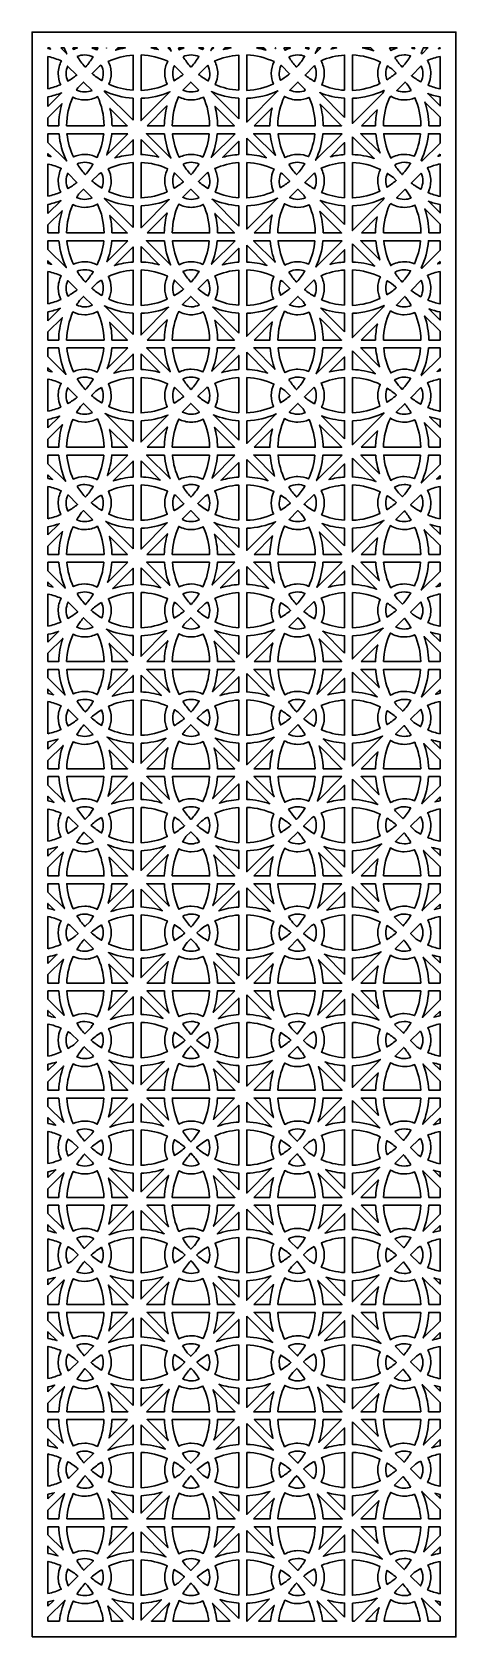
# Model space of a CAD drawing. Header units: centimetres. Extents: x -13.2 to -8.4, y -9 to 9.
import ezdxf

# ---------------------------------------------------------------- set-up
doc = ezdxf.new("R2010")
doc.units = ezdxf.units.CM
doc.header["$MEASUREMENT"] = 0
doc.layers.add('layer 1', color=7, linetype='Continuous')

msp = doc.modelspace()

# ---------------------------------------------------------------- linework, layer by layer
at = {"layer": 'layer 1', "color": 250, "lineweight": 30}
for points, knots in [([(-13.18083, -9.00021), (-13.18083, -9.00021), (-13.18083, -8.83253), (-13.18083, -8.83253), (-13.18083, -8.83253), (-13.18083, -8.83253), (-13.18083, -8.62254), (-13.18083, -8.62254), (-13.18083, -8.62254), (-13.18083, -8.62254), (-13.18083, -8.53342), (-13.18083, -8.53342), (-13.18083, -8.53342), (-13.18083, -8.53342), (-13.18083, -8.13512), (-13.18083, -8.13512), (-13.18083, -8.13512), (-13.18083, -8.13512), (-13.18083, -8.04601), (-13.18083, -8.04601), (-13.18083, -8.04601), (-13.18083, -8.04601), (-13.18083, -7.80247), (-13.18083, -7.80247), (-13.18083, -7.80247), (-13.18083, -7.80247), (-13.18083, -7.63109), (-13.18083, -7.63109), (-13.18083, -7.63109), (-13.18083, -7.63109), (-13.18083, -7.41683), (-13.18083, -7.41683), (-13.18083, -7.41683), (-13.18083, -7.41683), (-13.18083, -7.32771), (-13.18083, -7.32771), (-13.18083, -7.32771), (-13.18083, -7.32771), (-13.18083, -6.92941), (-13.18083, -6.92941), (-13.18083, -6.92941), (-13.18083, -6.92941), (-13.18083, -6.8403), (-13.18083, -6.8403), (-13.18083, -6.8403), (-13.18083, -6.8403), (-13.18083, -6.60102), (-13.18083, -6.60102), (-13.18083, -6.60102), (-13.18083, -6.60102), (-13.18083, -6.42965), (-13.18083, -6.42965), (-13.18083, -6.42965), (-13.18083, -6.42965), (-13.18083, -6.21112), (-13.18083, -6.21112), (-13.18083, -6.21112), (-13.18083, -6.21112), (-13.18083, -6.122), (-13.18083, -6.122), (-13.18083, -6.122), (-13.18083, -6.122), (-13.18083, -5.7237), (-13.18083, -5.7237), (-13.18083, -5.7237), (-13.18083, -5.7237), (-13.18083, -5.63459), (-13.18083, -5.63459), (-13.18083, -5.63459), (-13.18083, -5.63459), (-13.18083, -5.39958), (-13.18083, -5.39958), (-13.18083, -5.39958), (-13.18083, -5.39958), (-13.18083, -5.2282), (-13.18083, -5.2282), (-13.18083, -5.2282), (-13.18083, -5.2282), (-13.18083, -5.00541), (-13.18083, -5.00541), (-13.18083, -5.00541), (-13.18083, -5.00541), (-13.18083, -4.91629), (-13.18083, -4.91629), (-13.18083, -4.91629), (-13.18083, -4.91629), (-13.18083, -4.51799), (-13.18083, -4.51799), (-13.18083, -4.51799), (-13.18083, -4.51799), (-13.18083, -4.42888), (-13.18083, -4.42888), (-13.18083, -4.42888), (-13.18083, -4.42888), (-13.18083, -4.19814), (-13.18083, -4.19814), (-13.18083, -4.19814), (-13.18083, -4.19814), (-13.18083, -4.02676), (-13.18083, -4.02676), (-13.18083, -4.02676), (-13.18083, -4.02676), (-13.18083, -3.7997), (-13.18083, -3.7997), (-13.18083, -3.7997), (-13.18083, -3.7997), (-13.18083, -3.71058), (-13.18083, -3.71058), (-13.18083, -3.71058), (-13.18083, -3.71058), (-13.18083, -3.31228), (-13.18083, -3.31228), (-13.18083, -3.31228), (-13.18083, -3.31228), (-13.18083, -3.22317), (-13.18083, -3.22317), (-13.18083, -3.22317), (-13.18083, -3.22317), (-13.18083, -2.9967), (-13.18083, -2.9967), (-13.18083, -2.9967), (-13.18083, -2.9967), (-13.18083, -2.82532), (-13.18083, -2.82532), (-13.18083, -2.82532), (-13.18083, -2.82532), (-13.18083, -2.59399), (-13.18083, -2.59399), (-13.18083, -2.59399), (-13.18083, -2.59399), (-13.18083, -2.50487), (-13.18083, -2.50487), (-13.18083, -2.50487), (-13.18083, -2.50487), (-13.18083, -2.10657), (-13.18083, -2.10657), (-13.18083, -2.10657), (-13.18083, -2.10657), (-13.18083, -2.01746), (-13.18083, -2.01746), (-13.18083, -2.01746), (-13.18083, -2.01746), (-13.18083, -1.79525), (-13.18083, -1.79525), (-13.18083, -1.79525), (-13.18083, -1.79525), (-13.18083, -1.62388), (-13.18083, -1.62388), (-13.18083, -1.62388), (-13.18083, -1.62388), (-13.18083, -1.38828), (-13.18083, -1.38828), (-13.18083, -1.38828), (-13.18083, -1.38828), (-13.18083, -1.29917), (-13.18083, -1.29917), (-13.18083, -1.29917), (-13.18083, -1.29917), (-13.18083, -0.90086), (-13.18083, -0.90086), (-13.18083, -0.90086), (-13.18083, -0.90086), (-13.18083, -0.81175), (-13.18083, -0.81175), (-13.18083, -0.81175), (-13.18083, -0.81175), (-13.18083, -0.59381), (-13.18083, -0.59381), (-13.18083, -0.59381), (-13.18083, -0.59381), (-13.18083, -0.42243), (-13.18083, -0.42243), (-13.18083, -0.42243), (-13.18083, -0.42243), (-13.18083, -0.18257), (-13.18083, -0.18257), (-13.18083, -0.18257), (-13.18083, -0.18257), (-13.18083, -0.09346), (-13.18083, -0.09346), (-13.18083, -0.09346), (-13.18083, -0.09346), (-13.18083, 0.30485), (-13.18083, 0.30485), (-13.18083, 0.30485), (-13.18083, 0.30485), (-13.18083, 0.39396), (-13.18083, 0.39396), (-13.18083, 0.39396), (-13.18083, 0.39396), (-13.18083, 0.60763), (-13.18083, 0.60763), (-13.18083, 0.60763), (-13.18083, 0.60763), (-13.18083, 0.77901), (-13.18083, 0.77901), (-13.18083, 0.77901), (-13.18083, 0.77901), (-13.18083, 1.02314), (-13.18083, 1.02314), (-13.18083, 1.02314), (-13.18083, 1.02314), (-13.18083, 1.11225), (-13.18083, 1.11225), (-13.18083, 1.11225), (-13.18083, 1.11225), (-13.18083, 1.51056), (-13.18083, 1.51056), (-13.18083, 1.51056), (-13.18083, 1.51056), (-13.18083, 1.59967), (-13.18083, 1.59967), (-13.18083, 1.59967), (-13.18083, 1.59967), (-13.18083, 1.80907), (-13.18083, 1.80907), (-13.18083, 1.80907), (-13.18083, 1.80907), (-13.18083, 1.98045), (-13.18083, 1.98045), (-13.18083, 1.98045), (-13.18083, 1.98045), (-13.18083, 2.22885), (-13.18083, 2.22885), (-13.18083, 2.22885), (-13.18083, 2.22885), (-13.18083, 2.31796), (-13.18083, 2.31796), (-13.18083, 2.31796), (-13.18083, 2.31796), (-13.18083, 2.71627), (-13.18083, 2.71627), (-13.18083, 2.71627), (-13.18083, 2.71627), (-13.18083, 2.80538), (-13.18083, 2.80538), (-13.18083, 2.80538), (-13.18083, 2.80538), (-13.18083, 3.01051), (-13.18083, 3.01051), (-13.18083, 3.01051), (-13.18083, 3.01051), (-13.18083, 3.18189), (-13.18083, 3.18189), (-13.18083, 3.18189), (-13.18083, 3.18189), (-13.18083, 3.43456), (-13.18083, 3.43456), (-13.18083, 3.43456), (-13.18083, 3.43456), (-13.18083, 3.52367), (-13.18083, 3.52367), (-13.18083, 3.52367), (-13.18083, 3.52367), (-13.18083, 3.92198), (-13.18083, 3.92198), (-13.18083, 3.92198), (-13.18083, 3.92198), (-13.18083, 4.01109), (-13.18083, 4.01109), (-13.18083, 4.01109), (-13.18083, 4.01109), (-13.18083, 4.21196), (-13.18083, 4.21196), (-13.18083, 4.21196), (-13.18083, 4.21196), (-13.18083, 4.38333), (-13.18083, 4.38333), (-13.18083, 4.38333), (-13.18083, 4.38333), (-13.18083, 4.64027), (-13.18083, 4.64027), (-13.18083, 4.64027), (-13.18083, 4.64027), (-13.18083, 4.72938), (-13.18083, 4.72938), (-13.18083, 4.72938), (-13.18083, 4.72938), (-13.18083, 5.12769), (-13.18083, 5.12769), (-13.18083, 5.12769), (-13.18083, 5.12769), (-13.18083, 5.2168), (-13.18083, 5.2168), (-13.18083, 5.2168), (-13.18083, 5.2168), (-13.18083, 5.4134), (-13.18083, 5.4134), (-13.18083, 5.4134), (-13.18083, 5.4134), (-13.18083, 5.58478), (-13.18083, 5.58478), (-13.18083, 5.58478), (-13.18083, 5.58478), (-13.18083, 5.84598), (-13.18083, 5.84598), (-13.18083, 5.84598), (-13.18083, 5.84598), (-13.18083, 5.93509), (-13.18083, 5.93509), (-13.18083, 5.93509), (-13.18083, 5.93509), (-13.18083, 6.33339), (-13.18083, 6.33339), (-13.18083, 6.33339), (-13.18083, 6.33339), (-13.18083, 6.42251), (-13.18083, 6.42251), (-13.18083, 6.42251), (-13.18083, 6.42251), (-13.18083, 6.61484), (-13.18083, 6.61484), (-13.18083, 6.61484), (-13.18083, 6.61484), (-13.18083, 6.78622), (-13.18083, 6.78622), (-13.18083, 6.78622), (-13.18083, 6.78622), (-13.18083, 7.05169), (-13.18083, 7.05169), (-13.18083, 7.05169), (-13.18083, 7.05169), (-13.18083, 7.1408), (-13.18083, 7.1408), (-13.18083, 7.1408), (-13.18083, 7.1408), (-13.18083, 7.5391), (-13.18083, 7.5391), (-13.18083, 7.5391), (-13.18083, 7.5391), (-13.18083, 7.62822), (-13.18083, 7.62822), (-13.18083, 7.62822), (-13.18083, 7.62822), (-13.18083, 7.81628), (-13.18083, 7.81628), (-13.18083, 7.81628), (-13.18083, 7.81628), (-13.18083, 7.98766), (-13.18083, 7.98766), (-13.18083, 7.98766), (-13.18083, 7.98766), (-13.18083, 8.2574), (-13.18083, 8.2574), (-13.18083, 8.2574), (-13.18083, 8.2574), (-13.18083, 8.34651), (-13.18083, 8.34651), (-13.18083, 8.34651), (-13.18083, 8.34651), (-13.18083, 8.74481), (-13.18083, 8.74481), (-13.18083, 8.74481), (-13.18083, 8.74481), (-13.18083, 8.83393), (-13.18083, 8.83393), (-13.18083, 8.83393), (-13.18083, 8.83393), (-13.18083, 9.00077), (-13.18083, 9.00077), (-13.18083, 9.00077), (-13.18083, 9.00077), (-13.16388, 9.00077), (-13.16388, 9.00077), (-13.16388, 9.00077), (-13.16388, 9.00077), (-13.03785, 9.00077), (-13.03785, 9.00077), (-13.03785, 9.00077), (-13.03785, 9.00077), (-12.87056, 9.00077), (-12.87056, 9.00077), (-12.87056, 9.00077), (-12.87056, 9.00077), (-12.78006, 9.00077), (-12.78006, 9.00077), (-12.78006, 9.00077), (-12.78006, 9.00077), (-12.38746, 9.00077), (-12.38746, 9.00077), (-12.38746, 9.00077), (-12.38746, 9.00077), (-12.29695, 9.00077), (-12.29695, 9.00077), (-12.29695, 9.00077), (-12.29695, 9.00077), (-12.16772, 9.00077), (-12.16772, 9.00077), (-12.16772, 9.00077), (-12.16772, 9.00077), (-12.04169, 9.00077), (-12.04169, 9.00077), (-12.04169, 9.00077), (-12.04169, 9.00077), (-11.96244, 9.00077), (-11.96244, 9.00077), (-11.96244, 9.00077), (-11.96244, 9.00077), (-11.83641, 9.00077), (-11.83641, 9.00077), (-11.83641, 9.00077), (-11.83641, 9.00077), (-11.68632, 9.00077), (-11.68632, 9.00077), (-11.68632, 9.00077), (-11.68632, 9.00077), (-11.59582, 9.00077), (-11.59582, 9.00077), (-11.59582, 9.00077), (-11.59582, 9.00077), (-11.20322, 9.00077), (-11.20322, 9.00077), (-11.20322, 9.00077), (-11.20322, 9.00077), (-11.11273, 9.00077), (-11.11273, 9.00077), (-11.11273, 9.00077), (-11.11273, 9.00077), (-10.96628, 9.00077), (-10.96628, 9.00077), (-10.96628, 9.00077), (-10.96628, 9.00077), (-10.84025, 9.00077), (-10.84025, 9.00077), (-10.84025, 9.00077), (-10.84025, 9.00077), (-10.76099, 9.00077), (-10.76099, 9.00077), (-10.76099, 9.00077), (-10.76099, 9.00077), (-10.63497, 9.00077), (-10.63497, 9.00077), (-10.63497, 9.00077), (-10.63497, 9.00077), (-10.50206, 9.00077), (-10.50206, 9.00077), (-10.50206, 9.00077), (-10.50206, 9.00077), (-10.41157, 9.00077), (-10.41157, 9.00077), (-10.41157, 9.00077), (-10.41157, 9.00077), (-10.01897, 9.00077), (-10.01897, 9.00077), (-10.01897, 9.00077), (-10.01897, 9.00077), (-9.92846, 9.00077), (-9.92846, 9.00077), (-9.92846, 9.00077), (-9.92846, 9.00077), (-9.76483, 9.00077), (-9.76483, 9.00077), (-9.76483, 9.00077), (-9.76483, 9.00077), (-9.63881, 9.00077), (-9.63881, 9.00077), (-9.63881, 9.00077), (-9.63881, 9.00077), (-9.55955, 9.00077), (-9.55955, 9.00077), (-9.55955, 9.00077), (-9.55955, 9.00077), (-9.43353, 9.00077), (-9.43353, 9.00077), (-9.43353, 9.00077), (-9.43353, 9.00077), (-9.31783, 9.00077), (-9.31783, 9.00077), (-9.31783, 9.00077), (-9.31783, 9.00077), (-9.22732, 9.00077), (-9.22732, 9.00077), (-9.22732, 9.00077), (-9.22732, 9.00077), (-8.83472, 9.00077), (-8.83472, 9.00077), (-8.83472, 9.00077), (-8.83472, 9.00077), (-8.74421, 9.00077), (-8.74421, 9.00077), (-8.74421, 9.00077), (-8.74421, 9.00077), (-8.56339, 9.00077), (-8.56339, 9.00077), (-8.56339, 9.00077), (-8.56339, 9.00077), (-8.43736, 9.00077), (-8.43736, 9.00077), (-8.43736, 9.00077), (-8.43736, 9.00077), (-8.4281, 9.00077), (-8.4281, 9.00077), (-8.4281, 9.00077), (-8.4281, 9.00077), (-8.4281, 8.83388), (-8.4281, 8.83388), (-8.4281, 8.83388), (-8.4281, 8.83388), (-8.4281, 8.74476), (-8.4281, 8.74476), (-8.4281, 8.74476), (-8.4281, 8.74476), (-8.4281, 8.34657), (-8.4281, 8.34657), (-8.4281, 8.34657), (-8.4281, 8.34657), (-8.4281, 8.25745), (-8.4281, 8.25745), (-8.4281, 8.25745), (-8.4281, 8.25745), (-8.4281, 7.99534), (-8.4281, 7.99534), (-8.4281, 7.99534), (-8.4281, 7.99534), (-8.4281, 7.8086), (-8.4281, 7.8086), (-8.4281, 7.8086), (-8.4281, 7.8086), (-8.4281, 7.62817), (-8.4281, 7.62817), (-8.4281, 7.62817), (-8.4281, 7.62817), (-8.4281, 7.53905), (-8.4281, 7.53905), (-8.4281, 7.53905), (-8.4281, 7.53905), (-8.4281, 7.14086), (-8.4281, 7.14086), (-8.4281, 7.14086), (-8.4281, 7.14086), (-8.4281, 7.05174), (-8.4281, 7.05174), (-8.4281, 7.05174), (-8.4281, 7.05174), (-8.4281, 6.7939), (-8.4281, 6.7939), (-8.4281, 6.7939), (-8.4281, 6.7939), (-8.4281, 6.60716), (-8.4281, 6.60716), (-8.4281, 6.60716), (-8.4281, 6.60716), (-8.4281, 6.42246), (-8.4281, 6.42246), (-8.4281, 6.42246), (-8.4281, 6.42246), (-8.4281, 6.33334), (-8.4281, 6.33334), (-8.4281, 6.33334), (-8.4281, 6.33334), (-8.4281, 5.93515), (-8.4281, 5.93515), (-8.4281, 5.93515), (-8.4281, 5.93515), (-8.4281, 5.84603), (-8.4281, 5.84603), (-8.4281, 5.84603), (-8.4281, 5.84603), (-8.4281, 5.59246), (-8.4281, 5.59246), (-8.4281, 5.59246), (-8.4281, 5.59246), (-8.4281, 5.40572), (-8.4281, 5.40572), (-8.4281, 5.40572), (-8.4281, 5.40572), (-8.4281, 5.21675), (-8.4281, 5.21675), (-8.4281, 5.21675), (-8.4281, 5.21675), (-8.4281, 5.12763), (-8.4281, 5.12763), (-8.4281, 5.12763), (-8.4281, 5.12763), (-8.4281, 4.72944), (-8.4281, 4.72944), (-8.4281, 4.72944), (-8.4281, 4.72944), (-8.4281, 4.64032), (-8.4281, 4.64032), (-8.4281, 4.64032), (-8.4281, 4.64032), (-8.4281, 4.39102), (-8.4281, 4.39102), (-8.4281, 4.39102), (-8.4281, 4.39102), (-8.4281, 4.20427), (-8.4281, 4.20427), (-8.4281, 4.20427), (-8.4281, 4.20427), (-8.4281, 4.01104), (-8.4281, 4.01104), (-8.4281, 4.01104), (-8.4281, 4.01104), (-8.4281, 3.92192), (-8.4281, 3.92192), (-8.4281, 3.92192), (-8.4281, 3.92192), (-8.4281, 3.52373), (-8.4281, 3.52373), (-8.4281, 3.52373), (-8.4281, 3.52373), (-8.4281, 3.43461), (-8.4281, 3.43461), (-8.4281, 3.43461), (-8.4281, 3.43461), (-8.4281, 3.18958), (-8.4281, 3.18958), (-8.4281, 3.18958), (-8.4281, 3.18958), (-8.4281, 3.00283), (-8.4281, 3.00283), (-8.4281, 3.00283), (-8.4281, 3.00283), (-8.4281, 2.80533), (-8.4281, 2.80533), (-8.4281, 2.80533), (-8.4281, 2.80533), (-8.4281, 2.71621), (-8.4281, 2.71621), (-8.4281, 2.71621), (-8.4281, 2.71621), (-8.4281, 2.31802), (-8.4281, 2.31802), (-8.4281, 2.31802), (-8.4281, 2.31802), (-8.4281, 2.2289), (-8.4281, 2.2289), (-8.4281, 2.2289), (-8.4281, 2.2289), (-8.4281, 1.98813), (-8.4281, 1.98813), (-8.4281, 1.98813), (-8.4281, 1.98813), (-8.4281, 1.80139), (-8.4281, 1.80139), (-8.4281, 1.80139), (-8.4281, 1.80139), (-8.4281, 1.59962), (-8.4281, 1.59962), (-8.4281, 1.59962), (-8.4281, 1.59962), (-8.4281, 1.5105), (-8.4281, 1.5105), (-8.4281, 1.5105), (-8.4281, 1.5105), (-8.4281, 1.11231), (-8.4281, 1.11231), (-8.4281, 1.11231), (-8.4281, 1.11231), (-8.4281, 1.02319), (-8.4281, 1.02319), (-8.4281, 1.02319), (-8.4281, 1.02319), (-8.4281, 0.78669), (-8.4281, 0.78669), (-8.4281, 0.78669), (-8.4281, 0.78669), (-8.4281, 0.59995), (-8.4281, 0.59995), (-8.4281, 0.59995), (-8.4281, 0.59995), (-8.4281, 0.39391), (-8.4281, 0.39391), (-8.4281, 0.39391), (-8.4281, 0.39391), (-8.4281, 0.30479), (-8.4281, 0.30479), (-8.4281, 0.30479), (-8.4281, 0.30479), (-8.4281, -0.0934), (-8.4281, -0.0934), (-8.4281, -0.0934), (-8.4281, -0.0934), (-8.4281, -0.18252), (-8.4281, -0.18252), (-8.4281, -0.18252), (-8.4281, -0.18252), (-8.4281, -0.41475), (-8.4281, -0.41475), (-8.4281, -0.41475), (-8.4281, -0.41475), (-8.4281, -0.60149), (-8.4281, -0.60149), (-8.4281, -0.60149), (-8.4281, -0.60149), (-8.4281, -0.8118), (-8.4281, -0.8118), (-8.4281, -0.8118), (-8.4281, -0.8118), (-8.4281, -0.90092), (-8.4281, -0.90092), (-8.4281, -0.90092), (-8.4281, -0.90092), (-8.4281, -1.29911), (-8.4281, -1.29911), (-8.4281, -1.29911), (-8.4281, -1.29911), (-8.4281, -1.38823), (-8.4281, -1.38823), (-8.4281, -1.38823), (-8.4281, -1.38823), (-8.4281, -1.61619), (-8.4281, -1.61619), (-8.4281, -1.61619), (-8.4281, -1.61619), (-8.4281, -1.80294), (-8.4281, -1.80294), (-8.4281, -1.80294), (-8.4281, -1.80294), (-8.4281, -2.01751), (-8.4281, -2.01751), (-8.4281, -2.01751), (-8.4281, -2.01751), (-8.4281, -2.10663), (-8.4281, -2.10663), (-8.4281, -2.10663), (-8.4281, -2.10663), (-8.4281, -2.50482), (-8.4281, -2.50482), (-8.4281, -2.50482), (-8.4281, -2.50482), (-8.4281, -2.59394), (-8.4281, -2.59394), (-8.4281, -2.59394), (-8.4281, -2.59394), (-8.4281, -2.81764), (-8.4281, -2.81764), (-8.4281, -2.81764), (-8.4281, -2.81764), (-8.4281, -3.00438), (-8.4281, -3.00438), (-8.4281, -3.00438), (-8.4281, -3.00438), (-8.4281, -3.22322), (-8.4281, -3.22322), (-8.4281, -3.22322), (-8.4281, -3.22322), (-8.4281, -3.31234), (-8.4281, -3.31234), (-8.4281, -3.31234), (-8.4281, -3.31234), (-8.4281, -3.71053), (-8.4281, -3.71053), (-8.4281, -3.71053), (-8.4281, -3.71053), (-8.4281, -3.79965), (-8.4281, -3.79965), (-8.4281, -3.79965), (-8.4281, -3.79965), (-8.4281, -4.01908), (-8.4281, -4.01908), (-8.4281, -4.01908), (-8.4281, -4.01908), (-8.4281, -4.20582), (-8.4281, -4.20582), (-8.4281, -4.20582), (-8.4281, -4.20582), (-8.4281, -4.42893), (-8.4281, -4.42893), (-8.4281, -4.42893), (-8.4281, -4.42893), (-8.4281, -4.51805), (-8.4281, -4.51805), (-8.4281, -4.51805), (-8.4281, -4.51805), (-8.4281, -4.91624), (-8.4281, -4.91624), (-8.4281, -4.91624), (-8.4281, -4.91624), (-8.4281, -5.00536), (-8.4281, -5.00536), (-8.4281, -5.00536), (-8.4281, -5.00536), (-8.4281, -5.22052), (-8.4281, -5.22052), (-8.4281, -5.22052), (-8.4281, -5.22052), (-8.4281, -5.40726), (-8.4281, -5.40726), (-8.4281, -5.40726), (-8.4281, -5.40726), (-8.4281, -5.63464), (-8.4281, -5.63464), (-8.4281, -5.63464), (-8.4281, -5.63464), (-8.4281, -5.72376), (-8.4281, -5.72376), (-8.4281, -5.72376), (-8.4281, -5.72376), (-8.4281, -6.12195), (-8.4281, -6.12195), (-8.4281, -6.12195), (-8.4281, -6.12195), (-8.4281, -6.21107), (-8.4281, -6.21107), (-8.4281, -6.21107), (-8.4281, -6.21107), (-8.4281, -6.42196), (-8.4281, -6.42196), (-8.4281, -6.42196), (-8.4281, -6.42196), (-8.4281, -6.60871), (-8.4281, -6.60871), (-8.4281, -6.60871), (-8.4281, -6.60871), (-8.4281, -6.84035), (-8.4281, -6.84035), (-8.4281, -6.84035), (-8.4281, -6.84035), (-8.4281, -6.92947), (-8.4281, -6.92947), (-8.4281, -6.92947), (-8.4281, -6.92947), (-8.4281, -7.32765), (-8.4281, -7.32765), (-8.4281, -7.32765), (-8.4281, -7.32765), (-8.4281, -7.41678), (-8.4281, -7.41678), (-8.4281, -7.41678), (-8.4281, -7.41678), (-8.4281, -7.62341), (-8.4281, -7.62341), (-8.4281, -7.62341), (-8.4281, -7.62341), (-8.4281, -7.81015), (-8.4281, -7.81015), (-8.4281, -7.81015), (-8.4281, -7.81015), (-8.4281, -8.04606), (-8.4281, -8.04606), (-8.4281, -8.04606), (-8.4281, -8.04606), (-8.4281, -8.13518), (-8.4281, -8.13518), (-8.4281, -8.13518), (-8.4281, -8.13518), (-8.4281, -8.53336), (-8.4281, -8.53336), (-8.4281, -8.53336), (-8.4281, -8.53336), (-8.4281, -8.62249), (-8.4281, -8.62249), (-8.4281, -8.62249), (-8.4281, -8.62249), (-8.4281, -8.82485), (-8.4281, -8.82485), (-8.4281, -8.82485), (-8.4281, -8.82485), (-8.4281, -9.00021), (-8.4281, -9.00021), (-8.4281, -9.00021), (-8.4281, -9.00021), (-8.54274, -9.00021), (-8.54274, -9.00021), (-8.54274, -9.00021), (-8.54274, -9.00021), (-8.73421, -9.00021), (-8.73421, -9.00021), (-8.73421, -9.00021), (-8.73421, -9.00021), (-8.82357, -9.00021), (-8.82357, -9.00021), (-8.82357, -9.00021), (-8.82357, -9.00021), (-9.23847, -9.00021), (-9.23847, -9.00021), (-9.23847, -9.00021), (-9.23847, -9.00021), (-9.32782, -9.00021), (-9.32782, -9.00021), (-9.32782, -9.00021), (-9.32782, -9.00021), (-9.45418, -9.00021), (-9.45418, -9.00021), (-9.45418, -9.00021), (-9.45418, -9.00021), (-9.5802, -9.00021), (-9.5802, -9.00021), (-9.5802, -9.00021), (-9.5802, -9.00021), (-9.61816, -9.00021), (-9.61816, -9.00021), (-9.61816, -9.00021), (-9.61816, -9.00021), (-9.74418, -9.00021), (-9.74418, -9.00021), (-9.74418, -9.00021), (-9.74418, -9.00021), (-9.91846, -9.00021), (-9.91846, -9.00021), (-9.91846, -9.00021), (-9.91846, -9.00021), (-10.00782, -9.00021), (-10.00782, -9.00021), (-10.00782, -9.00021), (-10.00782, -9.00021), (-10.42272, -9.00021), (-10.42272, -9.00021), (-10.42272, -9.00021), (-10.42272, -9.00021), (-10.51207, -9.00021), (-10.51207, -9.00021), (-10.51207, -9.00021), (-10.51207, -9.00021), (-10.65562, -9.00021), (-10.65562, -9.00021), (-10.65562, -9.00021), (-10.65562, -9.00021), (-10.78165, -9.00021), (-10.78165, -9.00021), (-10.78165, -9.00021), (-10.78165, -9.00021), (-10.8196, -9.00021), (-10.8196, -9.00021), (-10.8196, -9.00021), (-10.8196, -9.00021), (-10.94562, -9.00021), (-10.94562, -9.00021), (-10.94562, -9.00021), (-10.94562, -9.00021), (-11.10271, -9.00021), (-11.10271, -9.00021), (-11.10271, -9.00021), (-11.10271, -9.00021), (-11.19207, -9.00021), (-11.19207, -9.00021), (-11.19207, -9.00021), (-11.19207, -9.00021), (-11.60697, -9.00021), (-11.60697, -9.00021), (-11.60697, -9.00021), (-11.60697, -9.00021), (-11.69633, -9.00021), (-11.69633, -9.00021), (-11.69633, -9.00021), (-11.69633, -9.00021), (-11.85706, -9.00021), (-11.85706, -9.00021), (-11.85706, -9.00021), (-11.85706, -9.00021), (-11.98309, -9.00021), (-11.98309, -9.00021), (-11.98309, -9.00021), (-11.98309, -9.00021), (-12.02104, -9.00021), (-12.02104, -9.00021), (-12.02104, -9.00021), (-12.02104, -9.00021), (-12.14707, -9.00021), (-12.14707, -9.00021), (-12.14707, -9.00021), (-12.14707, -9.00021), (-12.28696, -9.00021), (-12.28696, -9.00021), (-12.28696, -9.00021), (-12.28696, -9.00021), (-12.37631, -9.00021), (-12.37631, -9.00021), (-12.37631, -9.00021), (-12.37631, -9.00021), (-12.79121, -9.00021), (-12.79121, -9.00021), (-12.79121, -9.00021), (-12.79121, -9.00021), (-12.88057, -9.00021), (-12.88057, -9.00021), (-12.88057, -9.00021), (-12.88057, -9.00021), (-13.0585, -9.00021), (-13.0585, -9.00021), (-13.0585, -9.00021), (-13.0585, -9.00021), (-13.18083, -9.00021), (-13.18083, -9.00021)], [0, 0, 0, 0, 0.00408163, 0.00408163, 0.00408163, 0.00408163, 0.00816327, 0.00816327, 0.00816327, 0.00816327, 0.0122449, 0.0122449, 0.0122449, 0.0122449, 0.01632653, 0.01632653, 0.01632653, 0.01632653, 0.02040816, 0.02040816, 0.02040816, 0.02040816, 0.0244898, 0.0244898, 0.0244898, 0.0244898, 0.02857143, 0.02857143, 0.02857143, 0.02857143, 0.03265306, 0.03265306, 0.03265306, 0.03265306, 0.03673469, 0.03673469, 0.03673469, 0.03673469, 0.04081633, 0.04081633, 0.04081633, 0.04081633, 0.04489796, 0.04489796, 0.04489796, 0.04489796, 0.04897959, 0.04897959, 0.04897959, 0.04897959, 0.05306122, 0.05306122, 0.05306122, 0.05306122, 0.05714286, 0.05714286, 0.05714286, 0.05714286, 0.06122449, 0.06122449, 0.06122449, 0.06122449, 0.06530612, 0.06530612, 0.06530612, 0.06530612, 0.06938776, 0.06938776, 0.06938776, 0.06938776, 0.07346939, 0.07346939, 0.07346939, 0.07346939, 0.07755102, 0.07755102, 0.07755102, 0.07755102, 0.08163265, 0.08163265, 0.08163265, 0.08163265, 0.08571429, 0.08571429, 0.08571429, 0.08571429, 0.08979592, 0.08979592, 0.08979592, 0.08979592, 0.09387755, 0.09387755, 0.09387755, 0.09387755, 0.09795918, 0.09795918, 0.09795918, 0.09795918, 0.10204082, 0.10204082, 0.10204082, 0.10204082, 0.10612245, 0.10612245, 0.10612245, 0.10612245, 0.11020408, 0.11020408, 0.11020408, 0.11020408, 0.11428571, 0.11428571, 0.11428571, 0.11428571, 0.11836735, 0.11836735, 0.11836735, 0.11836735, 0.12244898, 0.12244898, 0.12244898, 0.12244898, 0.12653061, 0.12653061, 0.12653061, 0.12653061, 0.13061224, 0.13061224, 0.13061224, 0.13061224, 0.13469388, 0.13469388, 0.13469388, 0.13469388, 0.13877551, 0.13877551, 0.13877551, 0.13877551, 0.14285714, 0.14285714, 0.14285714, 0.14285714, 0.14693878, 0.14693878, 0.14693878, 0.14693878, 0.15102041, 0.15102041, 0.15102041, 0.15102041, 0.15510204, 0.15510204, 0.15510204, 0.15510204, 0.15918367, 0.15918367, 0.15918367, 0.15918367, 0.16326531, 0.16326531, 0.16326531, 0.16326531, 0.16734694, 0.16734694, 0.16734694, 0.16734694, 0.17142857, 0.17142857, 0.17142857, 0.17142857, 0.1755102, 0.1755102, 0.1755102, 0.1755102, 0.17959184, 0.17959184, 0.17959184, 0.17959184, 0.18367347, 0.18367347, 0.18367347, 0.18367347, 0.1877551, 0.1877551, 0.1877551, 0.1877551, 0.19183673, 0.19183673, 0.19183673, 0.19183673, 0.19591837, 0.19591837, 0.19591837, 0.19591837, 0.2, 0.2, 0.2, 0.2, 0.20408163, 0.20408163, 0.20408163, 0.20408163, 0.20816327, 0.20816327, 0.20816327, 0.20816327, 0.2122449, 0.2122449, 0.2122449, 0.2122449, 0.21632653, 0.21632653, 0.21632653, 0.21632653, 0.22040816, 0.22040816, 0.22040816, 0.22040816, 0.2244898, 0.2244898, 0.2244898, 0.2244898, 0.22857143, 0.22857143, 0.22857143, 0.22857143, 0.23265306, 0.23265306, 0.23265306, 0.23265306, 0.23673469, 0.23673469, 0.23673469, 0.23673469, 0.24081633, 0.24081633, 0.24081633, 0.24081633, 0.24489796, 0.24489796, 0.24489796, 0.24489796, 0.24897959, 0.24897959, 0.24897959, 0.24897959, 0.25306122, 0.25306122, 0.25306122, 0.25306122, 0.25714286, 0.25714286, 0.25714286, 0.25714286, 0.26122449, 0.26122449, 0.26122449, 0.26122449, 0.26530612, 0.26530612, 0.26530612, 0.26530612, 0.26938776, 0.26938776, 0.26938776, 0.26938776, 0.27346939, 0.27346939, 0.27346939, 0.27346939, 0.27755102, 0.27755102, 0.27755102, 0.27755102, 0.28163265, 0.28163265, 0.28163265, 0.28163265, 0.28571429, 0.28571429, 0.28571429, 0.28571429, 0.28979592, 0.28979592, 0.28979592, 0.28979592, 0.29387755, 0.29387755, 0.29387755, 0.29387755, 0.29795918, 0.29795918, 0.29795918, 0.29795918, 0.30204082, 0.30204082, 0.30204082, 0.30204082, 0.30612245, 0.30612245, 0.30612245, 0.30612245, 0.31020408, 0.31020408, 0.31020408, 0.31020408, 0.31428571, 0.31428571, 0.31428571, 0.31428571, 0.31836735, 0.31836735, 0.31836735, 0.31836735, 0.32244898, 0.32244898, 0.32244898, 0.32244898, 0.32653061, 0.32653061, 0.32653061, 0.32653061, 0.33061224, 0.33061224, 0.33061224, 0.33061224, 0.33469388, 0.33469388, 0.33469388, 0.33469388, 0.33877551, 0.33877551, 0.33877551, 0.33877551, 0.34285714, 0.34285714, 0.34285714, 0.34285714, 0.34693878, 0.34693878, 0.34693878, 0.34693878, 0.35102041, 0.35102041, 0.35102041, 0.35102041, 0.35510204, 0.35510204, 0.35510204, 0.35510204, 0.35918367, 0.35918367, 0.35918367, 0.35918367, 0.36326531, 0.36326531, 0.36326531, 0.36326531, 0.36734694, 0.36734694, 0.36734694, 0.36734694, 0.37142857, 0.37142857, 0.37142857, 0.37142857, 0.3755102, 0.3755102, 0.3755102, 0.3755102, 0.37959184, 0.37959184, 0.37959184, 0.37959184, 0.38367347, 0.38367347, 0.38367347, 0.38367347, 0.3877551, 0.3877551, 0.3877551, 0.3877551, 0.39183673, 0.39183673, 0.39183673, 0.39183673, 0.39591837, 0.39591837, 0.39591837, 0.39591837, 0.4, 0.4, 0.4, 0.4, 0.40408163, 0.40408163, 0.40408163, 0.40408163, 0.40816327, 0.40816327, 0.40816327, 0.40816327, 0.4122449, 0.4122449, 0.4122449, 0.4122449, 0.41632653, 0.41632653, 0.41632653, 0.41632653, 0.42040816, 0.42040816, 0.42040816, 0.42040816, 0.4244898, 0.4244898, 0.4244898, 0.4244898, 0.42857143, 0.42857143, 0.42857143, 0.42857143, 0.43265306, 0.43265306, 0.43265306, 0.43265306, 0.43673469, 0.43673469, 0.43673469, 0.43673469, 0.44081633, 0.44081633, 0.44081633, 0.44081633, 0.44489796, 0.44489796, 0.44489796, 0.44489796, 0.44897959, 0.44897959, 0.44897959, 0.44897959, 0.45306122, 0.45306122, 0.45306122, 0.45306122, 0.45714286, 0.45714286, 0.45714286, 0.45714286, 0.46122449, 0.46122449, 0.46122449, 0.46122449, 0.46530612, 0.46530612, 0.46530612, 0.46530612, 0.46938776, 0.46938776, 0.46938776, 0.46938776, 0.47346939, 0.47346939, 0.47346939, 0.47346939, 0.47755102, 0.47755102, 0.47755102, 0.47755102, 0.48163265, 0.48163265, 0.48163265, 0.48163265, 0.48571429, 0.48571429, 0.48571429, 0.48571429, 0.48979592, 0.48979592, 0.48979592, 0.48979592, 0.49387755, 0.49387755, 0.49387755, 0.49387755, 0.49795918, 0.49795918, 0.49795918, 0.49795918, 0.50204082, 0.50204082, 0.50204082, 0.50204082, 0.50612245, 0.50612245, 0.50612245, 0.50612245, 0.51020408, 0.51020408, 0.51020408, 0.51020408, 0.51428571, 0.51428571, 0.51428571, 0.51428571, 0.51836735, 0.51836735, 0.51836735, 0.51836735, 0.52244898, 0.52244898, 0.52244898, 0.52244898, 0.52653061, 0.52653061, 0.52653061, 0.52653061, 0.53061224, 0.53061224, 0.53061224, 0.53061224, 0.53469388, 0.53469388, 0.53469388, 0.53469388, 0.53877551, 0.53877551, 0.53877551, 0.53877551, 0.54285714, 0.54285714, 0.54285714, 0.54285714, 0.54693878, 0.54693878, 0.54693878, 0.54693878, 0.55102041, 0.55102041, 0.55102041, 0.55102041, 0.55510204, 0.55510204, 0.55510204, 0.55510204, 0.55918367, 0.55918367, 0.55918367, 0.55918367, 0.56326531, 0.56326531, 0.56326531, 0.56326531, 0.56734694, 0.56734694, 0.56734694, 0.56734694, 0.57142857, 0.57142857, 0.57142857, 0.57142857, 0.5755102, 0.5755102, 0.5755102, 0.5755102, 0.57959184, 0.57959184, 0.57959184, 0.57959184, 0.58367347, 0.58367347, 0.58367347, 0.58367347, 0.5877551, 0.5877551, 0.5877551, 0.5877551, 0.59183673, 0.59183673, 0.59183673, 0.59183673, 0.59591837, 0.59591837, 0.59591837, 0.59591837, 0.6, 0.6, 0.6, 0.6, 0.60408163, 0.60408163, 0.60408163, 0.60408163, 0.60816327, 0.60816327, 0.60816327, 0.60816327, 0.6122449, 0.6122449, 0.6122449, 0.6122449, 0.61632653, 0.61632653, 0.61632653, 0.61632653, 0.62040816, 0.62040816, 0.62040816, 0.62040816, 0.6244898, 0.6244898, 0.6244898, 0.6244898, 0.62857143, 0.62857143, 0.62857143, 0.62857143, 0.63265306, 0.63265306, 0.63265306, 0.63265306, 0.63673469, 0.63673469, 0.63673469, 0.63673469, 0.64081633, 0.64081633, 0.64081633, 0.64081633, 0.64489796, 0.64489796, 0.64489796, 0.64489796, 0.64897959, 0.64897959, 0.64897959, 0.64897959, 0.65306122, 0.65306122, 0.65306122, 0.65306122, 0.65714286, 0.65714286, 0.65714286, 0.65714286, 0.66122449, 0.66122449, 0.66122449, 0.66122449, 0.66530612, 0.66530612, 0.66530612, 0.66530612, 0.66938776, 0.66938776, 0.66938776, 0.66938776, 0.67346939, 0.67346939, 0.67346939, 0.67346939, 0.67755102, 0.67755102, 0.67755102, 0.67755102, 0.68163265, 0.68163265, 0.68163265, 0.68163265, 0.68571429, 0.68571429, 0.68571429, 0.68571429, 0.68979592, 0.68979592, 0.68979592, 0.68979592, 0.69387755, 0.69387755, 0.69387755, 0.69387755, 0.69795918, 0.69795918, 0.69795918, 0.69795918, 0.70204082, 0.70204082, 0.70204082, 0.70204082, 0.70612245, 0.70612245, 0.70612245, 0.70612245, 0.71020408, 0.71020408, 0.71020408, 0.71020408, 0.71428571, 0.71428571, 0.71428571, 0.71428571, 0.71836735, 0.71836735, 0.71836735, 0.71836735, 0.72244898, 0.72244898, 0.72244898, 0.72244898, 0.72653061, 0.72653061, 0.72653061, 0.72653061, 0.73061224, 0.73061224, 0.73061224, 0.73061224, 0.73469388, 0.73469388, 0.73469388, 0.73469388, 0.73877551, 0.73877551, 0.73877551, 0.73877551, 0.74285714, 0.74285714, 0.74285714, 0.74285714, 0.74693878, 0.74693878, 0.74693878, 0.74693878, 0.75102041, 0.75102041, 0.75102041, 0.75102041, 0.75510204, 0.75510204, 0.75510204, 0.75510204, 0.75918367, 0.75918367, 0.75918367, 0.75918367, 0.76326531, 0.76326531, 0.76326531, 0.76326531, 0.76734694, 0.76734694, 0.76734694, 0.76734694, 0.77142857, 0.77142857, 0.77142857, 0.77142857, 0.7755102, 0.7755102, 0.7755102, 0.7755102, 0.77959184, 0.77959184, 0.77959184, 0.77959184, 0.78367347, 0.78367347, 0.78367347, 0.78367347, 0.7877551, 0.7877551, 0.7877551, 0.7877551, 0.79183673, 0.79183673, 0.79183673, 0.79183673, 0.79591837, 0.79591837, 0.79591837, 0.79591837, 0.8, 0.8, 0.8, 0.8, 0.80408163, 0.80408163, 0.80408163, 0.80408163, 0.80816327, 0.80816327, 0.80816327, 0.80816327, 0.8122449, 0.8122449, 0.8122449, 0.8122449, 0.81632653, 0.81632653, 0.81632653, 0.81632653, 0.82040816, 0.82040816, 0.82040816, 0.82040816, 0.8244898, 0.8244898, 0.8244898, 0.8244898, 0.82857143, 0.82857143, 0.82857143, 0.82857143, 0.83265306, 0.83265306, 0.83265306, 0.83265306, 0.83673469, 0.83673469, 0.83673469, 0.83673469, 0.84081633, 0.84081633, 0.84081633, 0.84081633, 0.84489796, 0.84489796, 0.84489796, 0.84489796, 0.84897959, 0.84897959, 0.84897959, 0.84897959, 0.85306122, 0.85306122, 0.85306122, 0.85306122, 0.85714286, 0.85714286, 0.85714286, 0.85714286, 0.86122449, 0.86122449, 0.86122449, 0.86122449, 0.86530612, 0.86530612, 0.86530612, 0.86530612, 0.86938776, 0.86938776, 0.86938776, 0.86938776, 0.87346939, 0.87346939, 0.87346939, 0.87346939, 0.87755102, 0.87755102, 0.87755102, 0.87755102, 0.88163265, 0.88163265, 0.88163265, 0.88163265, 0.88571429, 0.88571429, 0.88571429, 0.88571429, 0.88979592, 0.88979592, 0.88979592, 0.88979592, 0.89387755, 0.89387755, 0.89387755, 0.89387755, 0.89795918, 0.89795918, 0.89795918, 0.89795918, 0.90204082, 0.90204082, 0.90204082, 0.90204082, 0.90612245, 0.90612245, 0.90612245, 0.90612245, 0.91020408, 0.91020408, 0.91020408, 0.91020408, 0.91428571, 0.91428571, 0.91428571, 0.91428571, 0.91836735, 0.91836735, 0.91836735, 0.91836735, 0.92244898, 0.92244898, 0.92244898, 0.92244898, 0.92653061, 0.92653061, 0.92653061, 0.92653061, 0.93061224, 0.93061224, 0.93061224, 0.93061224, 0.93469388, 0.93469388, 0.93469388, 0.93469388, 0.93877551, 0.93877551, 0.93877551, 0.93877551, 0.94285714, 0.94285714, 0.94285714, 0.94285714, 0.94693878, 0.94693878, 0.94693878, 0.94693878, 0.95102041, 0.95102041, 0.95102041, 0.95102041, 0.95510204, 0.95510204, 0.95510204, 0.95510204, 0.95918367, 0.95918367, 0.95918367, 0.95918367, 0.96326531, 0.96326531, 0.96326531, 0.96326531, 0.96734694, 0.96734694, 0.96734694, 0.96734694, 0.97142857, 0.97142857, 0.97142857, 0.97142857, 0.9755102, 0.9755102, 0.9755102, 0.9755102, 0.97959184, 0.97959184, 0.97959184, 0.97959184, 0.98367347, 0.98367347, 0.98367347, 0.98367347, 0.9877551, 0.9877551, 0.9877551, 0.9877551, 0.99183673, 0.99183673, 0.99183673, 0.99183673, 1, 1, 1, 1]), ([(-13.0026, 8.81709), (-12.99304, 8.8152), (-12.98353, 8.81317), (-12.97408, 8.81098), (-12.97408, 8.81098), (-12.97408, 8.81098), (-12.98565, 8.82255), (-12.98565, 8.82255), (-12.98565, 8.82255), (-12.98565, 8.82255), (-13.0026, 8.82255), (-13.0026, 8.82255), (-13.0026, 8.82255), (-13.0026, 8.82255), (-13.0026, 8.81709), (-13.0026, 8.81709)], [0, 0, 0, 0, 0.2, 0.2, 0.2, 0.2, 0.4, 0.4, 0.4, 0.4, 0.6, 0.6, 0.6, 0.6, 1, 1, 1, 1]), ([(-12.85963, 8.82255), (-12.85963, 8.82255), (-12.79232, 8.75524), (-12.79232, 8.75524), (-12.79232, 8.75524), (-12.79211, 8.75544), (-12.79191, 8.75563), (-12.7917, 8.75582), (-12.7917, 8.75582), (-12.8024, 8.77758), (-12.81225, 8.79984), (-12.82118, 8.82255), (-12.82118, 8.82255), (-12.82118, 8.82255), (-12.85963, 8.82255), (-12.85963, 8.82255)], [0, 0, 0, 0, 0.2, 0.2, 0.2, 0.2, 0.4, 0.4, 0.4, 0.4, 0.6, 0.6, 0.6, 0.6, 1, 1, 1, 1]), ([(-12.7246, 8.82255), (-12.72211, 8.81697), (-12.71957, 8.81143), (-12.71696, 8.80593), (-12.71696, 8.80593), (-12.70275, 8.8126), (-12.68793, 8.81817), (-12.6726, 8.82255), (-12.6726, 8.82255), (-12.6726, 8.82255), (-12.7246, 8.82255), (-12.7246, 8.82255)], [0, 0, 0, 0, 0.25, 0.25, 0.25, 0.25, 0.5, 0.5, 0.5, 0.5, 1, 1, 1, 1]), ([(-12.50942, 8.82255), (-12.48983, 8.81696), (-12.47106, 8.80941), (-12.45335, 8.80012), (-12.45335, 8.80012), (-12.44977, 8.80754), (-12.4463, 8.81501), (-12.44294, 8.82255), (-12.44294, 8.82255), (-12.44294, 8.82255), (-12.50942, 8.82255), (-12.50942, 8.82255)], [0, 0, 0, 0, 0.25, 0.25, 0.25, 0.25, 0.5, 0.5, 0.5, 0.5, 1, 1, 1, 1]), ([(-12.34628, 8.82255), (-12.34628, 8.82255), (-12.3465, 8.822), (-12.3465, 8.822), (-12.3465, 8.822), (-12.3465, 8.822), (-12.34595, 8.82255), (-12.34595, 8.82255), (-12.34595, 8.82255), (-12.34595, 8.82255), (-12.34628, 8.82255), (-12.34628, 8.82255)], [0, 0, 0, 0, 0.25, 0.25, 0.25, 0.25, 0.5, 0.5, 0.5, 0.5, 1, 1, 1, 1]), ([(-12.21992, 8.82255), (-12.21992, 8.82255), (-12.2452, 8.79727), (-12.2452, 8.79727), (-12.2452, 8.79727), (-12.20913, 8.80797), (-12.1721, 8.81645), (-12.13428, 8.82255), (-12.13428, 8.82255), (-12.13428, 8.82255), (-12.21992, 8.82255), (-12.21992, 8.82255)], [0, 0, 0, 0, 0.25, 0.25, 0.25, 0.25, 0.5, 0.5, 0.5, 0.5, 1, 1, 1, 1]), ([(-11.84888, 8.82255), (-11.82114, 8.81807), (-11.79384, 8.81233), (-11.76702, 8.80536), (-11.76702, 8.80536), (-11.76702, 8.80536), (-11.78421, 8.82255), (-11.78421, 8.82255), (-11.78421, 8.82255), (-11.78421, 8.82255), (-11.84888, 8.82255), (-11.84888, 8.82255)], [0, 0, 0, 0, 0.25, 0.25, 0.25, 0.25, 0.5, 0.5, 0.5, 0.5, 1, 1, 1, 1]), ([(-11.65818, 8.82255), (-11.65818, 8.82255), (-11.62162, 8.78599), (-11.62162, 8.78599), (-11.62162, 8.78599), (-11.627, 8.79803), (-11.63211, 8.81022), (-11.63696, 8.82255), (-11.63696, 8.82255), (-11.63696, 8.82255), (-11.65818, 8.82255), (-11.65818, 8.82255)], [0, 0, 0, 0, 0.25, 0.25, 0.25, 0.25, 0.5, 0.5, 0.5, 0.5, 1, 1, 1, 1]), ([(-11.54034, 8.82255), (-11.53723, 8.81556), (-11.53402, 8.80864), (-11.53072, 8.80176), (-11.53072, 8.80176), (-11.51394, 8.8103), (-11.49625, 8.81729), (-11.47783, 8.82255), (-11.47783, 8.82255), (-11.47783, 8.82255), (-11.54034, 8.82255), (-11.54034, 8.82255)], [0, 0, 0, 0, 0.25, 0.25, 0.25, 0.25, 0.5, 0.5, 0.5, 0.5, 1, 1, 1, 1]), ([(-11.31459, 8.82255), (-11.29811, 8.81785), (-11.28221, 8.81176), (-11.26704, 8.80442), (-11.26704, 8.80442), (-11.26418, 8.81042), (-11.2614, 8.81646), (-11.25869, 8.82255), (-11.25869, 8.82255), (-11.25869, 8.82255), (-11.31459, 8.82255), (-11.31459, 8.82255)], [0, 0, 0, 0, 0.25, 0.25, 0.25, 0.25, 0.5, 0.5, 0.5, 0.5, 1, 1, 1, 1]), ([(-11.1621, 8.82255), (-11.16608, 8.81243), (-11.17023, 8.80241), (-11.17457, 8.79248), (-11.17457, 8.79248), (-11.17457, 8.79248), (-11.1445, 8.82255), (-11.1445, 8.82255), (-11.1445, 8.82255), (-11.1445, 8.82255), (-11.1621, 8.82255), (-11.1621, 8.82255)], [0, 0, 0, 0, 0.25, 0.25, 0.25, 0.25, 0.5, 0.5, 0.5, 0.5, 1, 1, 1, 1]), ([(-11.01848, 8.82255), (-11.01848, 8.82255), (-11.03702, 8.804), (-11.03702, 8.804), (-11.03702, 8.804), (-11.00855, 8.81158), (-10.97952, 8.81779), (-10.95, 8.82255), (-10.95, 8.82255), (-10.95, 8.82255), (-11.01848, 8.82255), (-11.01848, 8.82255)], [0, 0, 0, 0, 0.25, 0.25, 0.25, 0.25, 0.5, 0.5, 0.5, 0.5, 1, 1, 1, 1]), ([(-10.6647, 8.82255), (-10.62872, 8.81674), (-10.59345, 8.80879), (-10.55903, 8.79881), (-10.55903, 8.79881), (-10.55903, 8.79881), (-10.58277, 8.82255), (-10.58277, 8.82255), (-10.58277, 8.82255), (-10.58277, 8.82255), (-10.6647, 8.82255), (-10.6647, 8.82255)], [0, 0, 0, 0, 0.25, 0.25, 0.25, 0.25, 0.5, 0.5, 0.5, 0.5, 1, 1, 1, 1]), ([(-10.45674, 8.82255), (-10.45674, 8.82255), (-10.45002, 8.81583), (-10.45002, 8.81583), (-10.45002, 8.81583), (-10.45092, 8.81806), (-10.45181, 8.8203), (-10.4527, 8.82255), (-10.4527, 8.82255), (-10.4527, 8.82255), (-10.45674, 8.82255), (-10.45674, 8.82255)], [0, 0, 0, 0, 0.25, 0.25, 0.25, 0.25, 0.5, 0.5, 0.5, 0.5, 1, 1, 1, 1]), ([(-10.3561, 8.82255), (-10.35232, 8.81406), (-10.34839, 8.80564), (-10.34432, 8.79731), (-10.34432, 8.79731), (-10.32509, 8.80789), (-10.30456, 8.8164), (-10.28303, 8.82255), (-10.28303, 8.82255), (-10.28303, 8.82255), (-10.3561, 8.82255), (-10.3561, 8.82255)], [0, 0, 0, 0, 0.25, 0.25, 0.25, 0.25, 0.5, 0.5, 0.5, 0.5, 1, 1, 1, 1]), ([(-10.11982, 8.82255), (-10.10644, 8.81873), (-10.09344, 8.814), (-10.0809, 8.80842), (-10.0809, 8.80842), (-10.0787, 8.81311), (-10.07655, 8.81781), (-10.07444, 8.82255), (-10.07444, 8.82255), (-10.07444, 8.82255), (-10.11982, 8.82255), (-10.11982, 8.82255)], [0, 0, 0, 0, 0.25, 0.25, 0.25, 0.25, 0.5, 0.5, 0.5, 0.5, 1, 1, 1, 1]), ([(-9.9778, 8.82255), (-9.98607, 8.80154), (-9.9951, 8.78092), (-10.00488, 8.76073), (-10.00488, 8.76073), (-10.00488, 8.76073), (-9.94306, 8.82255), (-9.94306, 8.82255), (-9.94306, 8.82255), (-9.94306, 8.82255), (-9.9778, 8.82255), (-9.9778, 8.82255)], [0, 0, 0, 0, 0.25, 0.25, 0.25, 0.25, 0.5, 0.5, 0.5, 0.5, 1, 1, 1, 1]), ([(-9.81703, 8.82255), (-9.81703, 8.82255), (-9.82978, 8.8098), (-9.82978, 8.8098), (-9.82978, 8.8098), (-9.80872, 8.8148), (-9.78736, 8.81906), (-9.76575, 8.82255), (-9.76575, 8.82255), (-9.76575, 8.82255), (-9.81703, 8.82255), (-9.81703, 8.82255)], [0, 0, 0, 0, 0.25, 0.25, 0.25, 0.25, 0.5, 0.5, 0.5, 0.5, 1, 1, 1, 1]), ([(-9.4805, 8.82255), (-9.4358, 8.81534), (-9.39221, 8.8048), (-9.34999, 8.79121), (-9.34999, 8.79121), (-9.34999, 8.79121), (-9.38132, 8.82255), (-9.38132, 8.82255), (-9.38132, 8.82255), (-9.38132, 8.82255), (-9.4805, 8.82255), (-9.4805, 8.82255)], [0, 0, 0, 0, 0.25, 0.25, 0.25, 0.25, 0.5, 0.5, 0.5, 0.5, 1, 1, 1, 1]), ([(-9.17185, 8.82255), (-9.16735, 8.81245), (-9.16265, 8.80247), (-9.15775, 8.79261), (-9.15775, 8.79261), (-9.13618, 8.80539), (-9.11285, 8.81552), (-9.08821, 8.82255), (-9.08821, 8.82255), (-9.08821, 8.82255), (-9.17185, 8.82255), (-9.17185, 8.82255)], [0, 0, 0, 0, 0.25, 0.25, 0.25, 0.25, 0.5, 0.5, 0.5, 0.5, 1, 1, 1, 1]), ([(-8.92504, 8.82255), (-8.91476, 8.81961), (-8.90471, 8.81614), (-8.89491, 8.81216), (-8.89491, 8.81216), (-8.89332, 8.81561), (-8.89175, 8.81907), (-8.8902, 8.82255), (-8.8902, 8.82255), (-8.8902, 8.82255), (-8.92504, 8.82255), (-8.92504, 8.82255)], [0, 0, 0, 0, 0.25, 0.25, 0.25, 0.25, 0.5, 0.5, 0.5, 0.5, 1, 1, 1, 1]), ([(-8.79355, 8.82255), (-8.80106, 8.80347), (-8.8092, 8.78471), (-8.81796, 8.7663), (-8.81796, 8.7663), (-8.81429, 8.76328), (-8.8107, 8.76017), (-8.80718, 8.75698), (-8.80718, 8.75698), (-8.80718, 8.75698), (-8.74162, 8.82255), (-8.74162, 8.82255), (-8.74162, 8.82255), (-8.74162, 8.82255), (-8.79355, 8.82255), (-8.79355, 8.82255)], [0, 0, 0, 0, 0.2, 0.2, 0.2, 0.2, 0.4, 0.4, 0.4, 0.4, 0.6, 0.6, 0.6, 0.6, 1, 1, 1, 1]), ([(-8.61559, 8.82255), (-8.61559, 8.82255), (-8.62337, 8.81477), (-8.62337, 8.81477), (-8.62337, 8.81477), (-8.61771, 8.81596), (-8.61203, 8.8171), (-8.60632, 8.81819), (-8.60632, 8.81819), (-8.60632, 8.81819), (-8.60632, 8.82255), (-8.60632, 8.82255), (-8.60632, 8.82255), (-8.60632, 8.82255), (-8.61559, 8.82255), (-8.61559, 8.82255)], [0, 0, 0, 0, 0.2, 0.2, 0.2, 0.2, 0.4, 0.4, 0.4, 0.4, 0.6, 0.6, 0.6, 0.6, 1, 1, 1, 1]), ([(-13.0026, 8.36528), (-12.95326, 8.37615), (-12.90562, 8.39157), (-12.86014, 8.41107), (-12.86014, 8.41107), (-12.87803, 8.44928), (-12.88805, 8.4919), (-12.88805, 8.53687), (-12.88805, 8.53687), (-12.88805, 8.58758), (-12.87532, 8.63533), (-12.8529, 8.6771), (-12.8529, 8.6771), (-12.90055, 8.6981), (-12.95063, 8.71459), (-13.0026, 8.72604), (-13.0026, 8.72604), (-13.0026, 8.72604), (-13.0026, 8.36528), (-13.0026, 8.36528)], [0, 0, 0, 0, 0.16666667, 0.16666667, 0.16666667, 0.16666667, 0.33333333, 0.33333333, 0.33333333, 0.33333333, 0.5, 0.5, 0.5, 0.5, 0.66666667, 0.66666667, 0.66666667, 0.66666667, 1, 1, 1, 1]), ([(-12.67428, 8.72743), (-12.64878, 8.73859), (-12.62062, 8.7448), (-12.59101, 8.7448), (-12.59101, 8.7448), (-12.557, 8.7448), (-12.5249, 8.73663), (-12.49655, 8.72215), (-12.49655, 8.72215), (-12.52102, 8.68325), (-12.54874, 8.6466), (-12.57932, 8.61257), (-12.57932, 8.61257), (-12.58081, 8.61127), (-12.58229, 8.60996), (-12.58376, 8.60865), (-12.58376, 8.60865), (-12.58524, 8.60996), (-12.58672, 8.61127), (-12.58821, 8.61257), (-12.58821, 8.61257), (-12.62017, 8.64813), (-12.64901, 8.68656), (-12.67428, 8.72743)], [0, 0, 0, 0, 0.14285714, 0.14285714, 0.14285714, 0.14285714, 0.28571429, 0.28571429, 0.28571429, 0.28571429, 0.42857143, 0.42857143, 0.42857143, 0.42857143, 0.57142857, 0.57142857, 0.57142857, 0.57142857, 0.71428571, 0.71428571, 0.71428571, 0.71428571, 1, 1, 1, 1]), ([(-12.04841, 8.34848), (-12.04841, 8.34848), (-12.04841, 8.74285), (-12.04841, 8.74285), (-12.04841, 8.74285), (-12.14703, 8.73595), (-12.24074, 8.71121), (-12.32634, 8.67184), (-12.32634, 8.67184), (-12.30564, 8.63134), (-12.29396, 8.58546), (-12.29396, 8.53687), (-12.29396, 8.53687), (-12.29396, 8.49397), (-12.30307, 8.45321), (-12.31944, 8.41638), (-12.31944, 8.41638), (-12.23572, 8.37882), (-12.14439, 8.35519), (-12.04841, 8.34848)], [0, 0, 0, 0, 0.16666667, 0.16666667, 0.16666667, 0.16666667, 0.33333333, 0.33333333, 0.33333333, 0.33333333, 0.5, 0.5, 0.5, 0.5, 0.66666667, 0.66666667, 0.66666667, 0.66666667, 1, 1, 1, 1]), ([(-11.9593, 8.74419), (-11.9593, 8.74419), (-11.9593, 8.34713), (-11.9593, 8.34713), (-11.9593, 8.34713), (-11.85564, 8.35125), (-11.75705, 8.37507), (-11.66714, 8.41493), (-11.66714, 8.41493), (-11.68392, 8.45213), (-11.69325, 8.49341), (-11.69325, 8.53687), (-11.69325, 8.53687), (-11.69325, 8.58604), (-11.68129, 8.63243), (-11.66012, 8.67328), (-11.66012, 8.67328), (-11.75191, 8.71502), (-11.85294, 8.73996), (-11.9593, 8.74419)], [0, 0, 0, 0, 0.16666667, 0.16666667, 0.16666667, 0.16666667, 0.33333333, 0.33333333, 0.33333333, 0.33333333, 0.5, 0.5, 0.5, 0.5, 0.66666667, 0.66666667, 0.66666667, 0.66666667, 1, 1, 1, 1]), ([(-11.48766, 8.72364), (-11.46006, 8.73719), (-11.42902, 8.7448), (-11.39621, 8.7448), (-11.39621, 8.7448), (-11.3654, 8.7448), (-11.33616, 8.73809), (-11.30985, 8.72606), (-11.30985, 8.72606), (-11.33492, 8.6857), (-11.36347, 8.64773), (-11.39508, 8.61257), (-11.39508, 8.61257), (-11.39655, 8.61128), (-11.39802, 8.60998), (-11.39949, 8.60867), (-11.39949, 8.60867), (-11.40104, 8.61006), (-11.4026, 8.61143), (-11.40417, 8.61281), (-11.40417, 8.61281), (-11.43506, 8.6472), (-11.46302, 8.68428), (-11.48766, 8.72364)], [0, 0, 0, 0, 0.14285714, 0.14285714, 0.14285714, 0.14285714, 0.28571429, 0.28571429, 0.28571429, 0.28571429, 0.42857143, 0.42857143, 0.42857143, 0.42857143, 0.57142857, 0.57142857, 0.57142857, 0.57142857, 0.71428571, 0.71428571, 0.71428571, 0.71428571, 1, 1, 1, 1]), ([(-10.86275, 8.34838), (-10.86275, 8.34838), (-10.86275, 8.74294), (-10.86275, 8.74294), (-10.86275, 8.74294), (-10.95862, 8.73639), (-11.04986, 8.71297), (-11.13355, 8.67565), (-11.13355, 8.67565), (-11.11161, 8.63422), (-11.09916, 8.587), (-11.09916, 8.53687), (-11.09916, 8.53687), (-11.09916, 8.49246), (-11.10893, 8.45034), (-11.1264, 8.4125), (-11.1264, 8.4125), (-11.04468, 8.37701), (-10.9559, 8.35474), (-10.86275, 8.34838)], [0, 0, 0, 0, 0.16666667, 0.16666667, 0.16666667, 0.16666667, 0.33333333, 0.33333333, 0.33333333, 0.33333333, 0.5, 0.5, 0.5, 0.5, 0.66666667, 0.66666667, 0.66666667, 0.66666667, 1, 1, 1, 1]), ([(-10.77364, 8.74413), (-10.77364, 8.74413), (-10.77364, 8.34719), (-10.77364, 8.34719), (-10.77364, 8.34719), (-10.6671, 8.35161), (-10.56594, 8.37683), (-10.47408, 8.41889), (-10.47408, 8.41889), (-10.48975, 8.45506), (-10.49846, 8.49494), (-10.49846, 8.53687), (-10.49846, 8.53687), (-10.49846, 8.58445), (-10.48724, 8.62942), (-10.46734, 8.6693), (-10.46734, 8.6693), (-10.56098, 8.71323), (-10.66449, 8.7396), (-10.77364, 8.74413)], [0, 0, 0, 0, 0.16666667, 0.16666667, 0.16666667, 0.16666667, 0.33333333, 0.33333333, 0.33333333, 0.33333333, 0.5, 0.5, 0.5, 0.5, 0.66666667, 0.66666667, 0.66666667, 0.66666667, 1, 1, 1, 1]), ([(-10.30083, 8.71952), (-10.2713, 8.73564), (-10.23742, 8.7448), (-10.20141, 8.7448), (-10.20141, 8.7448), (-10.17382, 8.7448), (-10.14749, 8.73941), (-10.12339, 8.72965), (-10.12339, 8.72965), (-10.14899, 8.68795), (-10.17829, 8.64876), (-10.21084, 8.61256), (-10.21084, 8.61256), (-10.21232, 8.61126), (-10.21379, 8.60996), (-10.21527, 8.60865), (-10.21527, 8.60865), (-10.21675, 8.60997), (-10.21824, 8.61129), (-10.21973, 8.6126), (-10.21973, 8.6126), (-10.24962, 8.64585), (-10.27678, 8.68161), (-10.30083, 8.71952)], [0, 0, 0, 0, 0.14285714, 0.14285714, 0.14285714, 0.14285714, 0.28571429, 0.28571429, 0.28571429, 0.28571429, 0.42857143, 0.42857143, 0.42857143, 0.42857143, 0.57142857, 0.57142857, 0.57142857, 0.57142857, 0.71428571, 0.71428571, 0.71428571, 0.71428571, 1, 1, 1, 1]), ([(-9.67709, 8.34828), (-9.67709, 8.34828), (-9.67709, 8.74304), (-9.67709, 8.74304), (-9.67709, 8.74304), (-9.77023, 8.73684), (-9.85901, 8.71472), (-9.94076, 8.6794), (-9.94076, 8.6794), (-9.91756, 8.63709), (-9.90437, 8.58852), (-9.90437, 8.53687), (-9.90437, 8.53687), (-9.90437, 8.49099), (-9.91478, 8.44754), (-9.93336, 8.40874), (-9.93336, 8.40874), (-9.85366, 8.37526), (-9.76742, 8.35429), (-9.67709, 8.34828)], [0, 0, 0, 0, 0.16666667, 0.16666667, 0.16666667, 0.16666667, 0.33333333, 0.33333333, 0.33333333, 0.33333333, 0.5, 0.5, 0.5, 0.5, 0.66666667, 0.66666667, 0.66666667, 0.66666667, 1, 1, 1, 1]), ([(-9.58798, 8.74407), (-9.58798, 8.74407), (-9.58798, 8.34725), (-9.58798, 8.34725), (-9.58798, 8.34725), (-9.47855, 8.35198), (-9.3748, 8.37865), (-9.28102, 8.42297), (-9.28102, 8.42297), (-9.2956, 8.45805), (-9.30366, 8.49652), (-9.30366, 8.53687), (-9.30366, 8.53687), (-9.30366, 8.58285), (-9.29321, 8.62639), (-9.27455, 8.66525), (-9.27455, 8.66525), (-9.37002, 8.71142), (-9.47602, 8.73923), (-9.58798, 8.74407)], [0, 0, 0, 0, 0.16666667, 0.16666667, 0.16666667, 0.16666667, 0.33333333, 0.33333333, 0.33333333, 0.33333333, 0.5, 0.5, 0.5, 0.5, 0.66666667, 0.66666667, 0.66666667, 0.66666667, 1, 1, 1, 1]), ([(-9.11374, 8.7151), (-9.08245, 8.73395), (-9.0458, 8.7448), (-9.00662, 8.7448), (-9.00662, 8.7448), (-8.98226, 8.7448), (-8.95889, 8.7406), (-8.93716, 8.7329), (-8.93716, 8.7329), (-8.96323, 8.68998), (-8.9932, 8.6497), (-9.0266, 8.61255), (-9.0266, 8.61255), (-9.02806, 8.61127), (-9.02953, 8.60998), (-9.03098, 8.60868), (-9.03098, 8.60868), (-9.03256, 8.61008), (-9.03413, 8.61147), (-9.03571, 8.61286), (-9.03571, 8.61286), (-9.06435, 8.64473), (-9.09046, 8.67892), (-9.11374, 8.7151)], [0, 0, 0, 0, 0.14285714, 0.14285714, 0.14285714, 0.14285714, 0.28571429, 0.28571429, 0.28571429, 0.28571429, 0.42857143, 0.42857143, 0.42857143, 0.42857143, 0.57142857, 0.57142857, 0.57142857, 0.57142857, 0.71428571, 0.71428571, 0.71428571, 0.71428571, 1, 1, 1, 1]), ([(-8.60632, 8.72729), (-8.65535, 8.71686), (-8.70272, 8.70195), (-8.74799, 8.68302), (-8.74799, 8.68302), (-8.72354, 8.63987), (-8.70957, 8.58999), (-8.70957, 8.53687), (-8.70957, 8.53687), (-8.70957, 8.48956), (-8.72066, 8.44484), (-8.74034, 8.40513), (-8.74034, 8.40513), (-8.69739, 8.38769), (-8.6526, 8.37386), (-8.60632, 8.36402), (-8.60632, 8.36402), (-8.60632, 8.36402), (-8.60632, 8.72729), (-8.60632, 8.72729)], [0, 0, 0, 0, 0.16666667, 0.16666667, 0.16666667, 0.16666667, 0.33333333, 0.33333333, 0.33333333, 0.33333333, 0.5, 0.5, 0.5, 0.5, 0.66666667, 0.66666667, 0.66666667, 0.66666667, 1, 1, 1, 1]), ([(-12.79894, 8.53687), (-12.79894, 8.56603), (-12.79292, 8.59378), (-12.78208, 8.61897), (-12.78208, 8.61897), (-12.78208, 8.61897), (-12.68072, 8.51761), (-12.68072, 8.51761), (-12.68072, 8.51761), (-12.71211, 8.49294), (-12.74539, 8.47056), (-12.7803, 8.45073), (-12.7803, 8.45073), (-12.79226, 8.47698), (-12.79894, 8.50614), (-12.79894, 8.53687)], [0, 0, 0, 0, 0.2, 0.2, 0.2, 0.2, 0.4, 0.4, 0.4, 0.4, 0.6, 0.6, 0.6, 0.6, 1, 1, 1, 1]), ([(-12.40513, 8.63012), (-12.39102, 8.60207), (-12.38307, 8.5704), (-12.38307, 8.53687), (-12.38307, 8.53687), (-12.38307, 8.50875), (-12.38867, 8.48194), (-12.39879, 8.45747), (-12.39879, 8.45747), (-12.43729, 8.48022), (-12.47373, 8.50607), (-12.50775, 8.53472), (-12.50775, 8.53472), (-12.50775, 8.53472), (-12.42422, 8.61824), (-12.42422, 8.61824), (-12.42422, 8.61824), (-12.41792, 8.62229), (-12.41155, 8.62625), (-12.40513, 8.63012)], [0, 0, 0, 0, 0.16666667, 0.16666667, 0.16666667, 0.16666667, 0.33333333, 0.33333333, 0.33333333, 0.33333333, 0.5, 0.5, 0.5, 0.5, 0.66666667, 0.66666667, 0.66666667, 0.66666667, 1, 1, 1, 1]), ([(-11.60414, 8.53687), (-11.60414, 8.56781), (-11.59737, 8.59718), (-11.58524, 8.62358), (-11.58524, 8.62358), (-11.58524, 8.62358), (-11.48695, 8.52528), (-11.48695, 8.52528), (-11.48695, 8.52528), (-11.51861, 8.49961), (-11.55227, 8.4763), (-11.58766, 8.45562), (-11.58766, 8.45562), (-11.59827, 8.48058), (-11.60414, 8.50804), (-11.60414, 8.53687)], [0, 0, 0, 0, 0.2, 0.2, 0.2, 0.2, 0.4, 0.4, 0.4, 0.4, 0.6, 0.6, 0.6, 0.6, 1, 1, 1, 1]), ([(-11.21052, 8.6305), (-11.1963, 8.60236), (-11.18828, 8.57055), (-11.18828, 8.53687), (-11.18828, 8.53687), (-11.18828, 8.50685), (-11.19465, 8.47832), (-11.20611, 8.45255), (-11.20611, 8.45255), (-11.24418, 8.47441), (-11.28029, 8.49931), (-11.31411, 8.52691), (-11.31411, 8.52691), (-11.31411, 8.52691), (-11.21052, 8.6305), (-11.21052, 8.6305)], [0, 0, 0, 0, 0.2, 0.2, 0.2, 0.2, 0.4, 0.4, 0.4, 0.4, 0.6, 0.6, 0.6, 0.6, 1, 1, 1, 1]), ([(-10.40934, 8.53687), (-10.40934, 8.56915), (-10.40198, 8.59972), (-10.38885, 8.62698), (-10.38885, 8.62698), (-10.38742, 8.6261), (-10.38598, 8.62523), (-10.38456, 8.62434), (-10.38456, 8.62434), (-10.38456, 8.62434), (-10.29326, 8.53304), (-10.29326, 8.53304), (-10.29326, 8.53304), (-10.32514, 8.50638), (-10.35913, 8.48216), (-10.39492, 8.46064), (-10.39492, 8.46064), (-10.40423, 8.48425), (-10.40934, 8.50996), (-10.40934, 8.53687)], [0, 0, 0, 0, 0.16666667, 0.16666667, 0.16666667, 0.16666667, 0.33333333, 0.33333333, 0.33333333, 0.33333333, 0.5, 0.5, 0.5, 0.5, 0.66666667, 0.66666667, 0.66666667, 0.66666667, 1, 1, 1, 1]), ([(-10.01354, 8.62604), (-10.00068, 8.59902), (-9.99348, 8.56878), (-9.99348, 8.53687), (-9.99348, 8.53687), (-9.99348, 8.50499), (-10.00067, 8.4748), (-10.01349, 8.44779), (-10.01349, 8.44779), (-10.05107, 8.46878), (-10.08679, 8.49269), (-10.12034, 8.51924), (-10.12034, 8.51924), (-10.12034, 8.51924), (-10.01354, 8.62604), (-10.01354, 8.62604)], [0, 0, 0, 0, 0.2, 0.2, 0.2, 0.2, 0.4, 0.4, 0.4, 0.4, 0.6, 0.6, 0.6, 0.6, 1, 1, 1, 1]), ([(-9.21455, 8.53687), (-9.21455, 8.56716), (-9.20806, 8.59595), (-9.19641, 8.62191), (-9.19641, 8.62191), (-9.17943, 8.61122), (-9.16287, 8.59991), (-9.14679, 8.58801), (-9.14679, 8.58801), (-9.14679, 8.58801), (-9.0997, 8.54092), (-9.0997, 8.54092), (-9.0997, 8.54092), (-9.13172, 8.51331), (-9.16596, 8.48819), (-9.20209, 8.46585), (-9.20209, 8.46585), (-9.21015, 8.48801), (-9.21455, 8.51192), (-9.21455, 8.53687)], [0, 0, 0, 0, 0.16666667, 0.16666667, 0.16666667, 0.16666667, 0.33333333, 0.33333333, 0.33333333, 0.33333333, 0.5, 0.5, 0.5, 0.5, 0.66666667, 0.66666667, 0.66666667, 0.66666667, 1, 1, 1, 1]), ([(-8.81665, 8.62149), (-8.80511, 8.59564), (-8.79868, 8.567), (-8.79868, 8.53687), (-8.79868, 8.53687), (-8.79868, 8.50319), (-8.80671, 8.47138), (-8.82093, 8.44324), (-8.82093, 8.44324), (-8.85794, 8.46334), (-8.8932, 8.48627), (-8.9264, 8.51173), (-8.9264, 8.51173), (-8.9264, 8.51173), (-8.81665, 8.62149), (-8.81665, 8.62149)], [0, 0, 0, 0, 0.2, 0.2, 0.2, 0.2, 0.4, 0.4, 0.4, 0.4, 0.6, 0.6, 0.6, 0.6, 1, 1, 1, 1]), ([(-13.0026, 8.16589), (-13.0026, 8.16589), (-12.84937, 8.31912), (-12.84937, 8.31912), (-12.84937, 8.31912), (-12.89847, 8.29977), (-12.94969, 8.28466), (-13.0026, 8.27422), (-13.0026, 8.27422), (-13.0026, 8.27422), (-13.0026, 8.16589), (-13.0026, 8.16589)], [0, 0, 0, 0, 0.25, 0.25, 0.25, 0.25, 0.5, 0.5, 0.5, 0.5, 1, 1, 1, 1]), ([(-12.5089, 8.34579), (-12.53409, 8.33495), (-12.56184, 8.32893), (-12.59101, 8.32893), (-12.59101, 8.32893), (-12.62388, 8.32893), (-12.65497, 8.33658), (-12.68261, 8.35017), (-12.68261, 8.35017), (-12.67758, 8.35868), (-12.67241, 8.36709), (-12.66708, 8.37539), (-12.66708, 8.37539), (-12.66708, 8.37539), (-12.60279, 8.43968), (-12.60279, 8.43968), (-12.60279, 8.43968), (-12.60279, 8.43968), (-12.5089, 8.34579), (-12.5089, 8.34579)], [0, 0, 0, 0, 0.16666667, 0.16666667, 0.16666667, 0.16666667, 0.33333333, 0.33333333, 0.33333333, 0.33333333, 0.5, 0.5, 0.5, 0.5, 0.66666667, 0.66666667, 0.66666667, 0.66666667, 1, 1, 1, 1]), ([(-12.04841, 8.01133), (-12.04841, 8.01133), (-12.04841, 8.25916), (-12.04841, 8.25916), (-12.04841, 8.25916), (-12.16205, 8.26631), (-12.26991, 8.2948), (-12.36805, 8.34062), (-12.36805, 8.34062), (-12.36956, 8.33891), (-12.37108, 8.33722), (-12.37263, 8.33555), (-12.37263, 8.33555), (-12.37263, 8.33555), (-12.04841, 8.01133), (-12.04841, 8.01133)], [0, 0, 0, 0, 0.2, 0.2, 0.2, 0.2, 0.4, 0.4, 0.4, 0.4, 0.6, 0.6, 0.6, 0.6, 1, 1, 1, 1]), ([(-11.9593, 8.25796), (-11.9593, 8.25796), (-11.9593, 8.00775), (-11.9593, 8.00775), (-11.9593, 8.00775), (-11.9593, 8.00775), (-11.63561, 8.33144), (-11.63561, 8.33144), (-11.63561, 8.33144), (-11.73534, 8.28791), (-11.84455, 8.26206), (-11.9593, 8.25796)], [0, 0, 0, 0, 0.25, 0.25, 0.25, 0.25, 0.5, 0.5, 0.5, 0.5, 1, 1, 1, 1]), ([(-11.3095, 8.34784), (-11.3359, 8.33571), (-11.36526, 8.32893), (-11.39621, 8.32893), (-11.39621, 8.32893), (-11.42989, 8.32893), (-11.4617, 8.33696), (-11.48984, 8.35118), (-11.48984, 8.35118), (-11.48984, 8.35118), (-11.40134, 8.43968), (-11.40134, 8.43968), (-11.40134, 8.43968), (-11.40134, 8.43968), (-11.3095, 8.34784), (-11.3095, 8.34784)], [0, 0, 0, 0, 0.2, 0.2, 0.2, 0.2, 0.4, 0.4, 0.4, 0.4, 0.6, 0.6, 0.6, 0.6, 1, 1, 1, 1]), ([(-10.86275, 8.02711), (-10.86275, 8.02711), (-10.86275, 8.25907), (-10.86275, 8.25907), (-10.86275, 8.25907), (-10.97157, 8.26576), (-11.07512, 8.29199), (-11.16992, 8.33429), (-11.16992, 8.33429), (-11.16992, 8.33429), (-10.86275, 8.02711), (-10.86275, 8.02711)], [0, 0, 0, 0, 0.25, 0.25, 0.25, 0.25, 0.5, 0.5, 0.5, 0.5, 1, 1, 1, 1]), ([(-10.77364, 8.25801), (-10.77364, 8.25801), (-10.77364, 7.99197), (-10.77364, 7.99197), (-10.77364, 7.99197), (-10.77364, 7.99197), (-10.42465, 8.34095), (-10.42465, 8.34095), (-10.42465, 8.34095), (-10.4252, 8.34157), (-10.42575, 8.34218), (-10.42629, 8.34281), (-10.42629, 8.34281), (-10.53226, 8.29258), (-10.64972, 8.26263), (-10.77364, 8.25801)], [0, 0, 0, 0, 0.2, 0.2, 0.2, 0.2, 0.4, 0.4, 0.4, 0.4, 0.6, 0.6, 0.6, 0.6, 1, 1, 1, 1]), ([(-10.11502, 8.34769), (-10.14134, 8.33565), (-10.17059, 8.32893), (-10.20141, 8.32893), (-10.20141, 8.32893), (-10.23333, 8.32893), (-10.26356, 8.33614), (-10.29059, 8.34899), (-10.29059, 8.34899), (-10.29059, 8.34899), (-10.1999, 8.43968), (-10.1999, 8.43968), (-10.1999, 8.43968), (-10.1999, 8.43968), (-10.12586, 8.36564), (-10.12586, 8.36564), (-10.12586, 8.36564), (-10.12217, 8.35971), (-10.11856, 8.35373), (-10.11502, 8.34769)], [0, 0, 0, 0, 0.16666667, 0.16666667, 0.16666667, 0.16666667, 0.33333333, 0.33333333, 0.33333333, 0.33333333, 0.5, 0.5, 0.5, 0.5, 0.66666667, 0.66666667, 0.66666667, 0.66666667, 1, 1, 1, 1]), ([(-9.67709, 8.0429), (-9.67709, 8.0429), (-9.67709, 8.25899), (-9.67709, 8.25899), (-9.67709, 8.25899), (-9.77512, 8.26486), (-9.86887, 8.2866), (-9.95583, 8.32164), (-9.95583, 8.32164), (-9.95583, 8.32164), (-9.67709, 8.0429), (-9.67709, 8.0429)], [0, 0, 0, 0, 0.25, 0.25, 0.25, 0.25, 0.5, 0.5, 0.5, 0.5, 1, 1, 1, 1]), ([(-9.58798, 8.25806), (-9.58798, 8.25806), (-9.58798, 7.97619), (-9.58798, 7.97619), (-9.58798, 7.97619), (-9.58798, 7.97619), (-9.24836, 8.3158), (-9.24836, 8.3158), (-9.24836, 8.3158), (-9.24372, 8.32586), (-9.2389, 8.33581), (-9.2339, 8.34566), (-9.2339, 8.34566), (-9.23412, 8.34591), (-9.23433, 8.34617), (-9.23455, 8.34642), (-9.23455, 8.34642), (-9.34207, 8.29422), (-9.46165, 8.26298), (-9.58798, 8.25806)], [0, 0, 0, 0, 0.16666667, 0.16666667, 0.16666667, 0.16666667, 0.33333333, 0.33333333, 0.33333333, 0.33333333, 0.5, 0.5, 0.5, 0.5, 0.66666667, 0.66666667, 0.66666667, 0.66666667, 1, 1, 1, 1]), ([(-9.24088, 7.95054), (-9.24088, 7.95054), (-8.82116, 7.95054), (-8.82116, 7.95054), (-8.82116, 7.95054), (-8.82222, 8.06207), (-8.84605, 8.16816), (-8.88824, 8.26438), (-8.88824, 8.26438), (-8.92451, 8.24859), (-8.96454, 8.23982), (-9.00662, 8.23982), (-9.00662, 8.23982), (-9.06161, 8.23982), (-9.11311, 8.25479), (-9.15729, 8.28085), (-9.15729, 8.28085), (-9.15729, 8.28085), (-9.17376, 8.26437), (-9.17376, 8.26437), (-9.17376, 8.26437), (-9.21595, 8.16815), (-9.23982, 8.06207), (-9.24088, 7.95054)], [0, 0, 0, 0, 0.14285714, 0.14285714, 0.14285714, 0.14285714, 0.28571429, 0.28571429, 0.28571429, 0.28571429, 0.42857143, 0.42857143, 0.42857143, 0.42857143, 0.57142857, 0.57142857, 0.57142857, 0.57142857, 0.71428571, 0.71428571, 0.71428571, 0.71428571, 1, 1, 1, 1]), ([(-8.92865, 8.34407), (-8.95273, 8.33432), (-8.97904, 8.32893), (-9.00662, 8.32893), (-9.00662, 8.32893), (-9.03675, 8.32893), (-9.06539, 8.33536), (-9.09124, 8.3469), (-9.09124, 8.3469), (-9.09124, 8.3469), (-8.99846, 8.43968), (-8.99846, 8.43968), (-8.99846, 8.43968), (-8.99846, 8.43968), (-8.97795, 8.41917), (-8.97795, 8.41917), (-8.97795, 8.41917), (-8.96017, 8.39513), (-8.9437, 8.37006), (-8.92865, 8.34407)], [0, 0, 0, 0, 0.16666667, 0.16666667, 0.16666667, 0.16666667, 0.33333333, 0.33333333, 0.33333333, 0.33333333, 0.5, 0.5, 0.5, 0.5, 0.66666667, 0.66666667, 0.66666667, 0.66666667, 1, 1, 1, 1]), ([(-8.60632, 8.2731), (-8.65352, 8.28208), (-8.6994, 8.29478), (-8.74364, 8.31089), (-8.74364, 8.31089), (-8.74364, 8.31089), (-8.60632, 8.17357), (-8.60632, 8.17357), (-8.60632, 8.17357), (-8.60632, 8.17357), (-8.60632, 8.2731), (-8.60632, 8.2731)], [0, 0, 0, 0, 0.25, 0.25, 0.25, 0.25, 0.5, 0.5, 0.5, 0.5, 1, 1, 1, 1]), ([(-13.0026, 7.95054), (-13.0026, 7.95054), (-12.88274, 7.95054), (-12.88274, 7.95054), (-12.88274, 7.95054), (-12.88201, 8.03588), (-12.86924, 8.11835), (-12.8461, 8.19636), (-12.8461, 8.19636), (-12.8461, 8.19636), (-13.0026, 8.03986), (-13.0026, 8.03986), (-13.0026, 8.03986), (-13.0026, 8.03986), (-13.0026, 7.95054), (-13.0026, 7.95054)], [0, 0, 0, 0, 0.2, 0.2, 0.2, 0.2, 0.4, 0.4, 0.4, 0.4, 0.6, 0.6, 0.6, 0.6, 1, 1, 1, 1]), ([(-12.79362, 7.95054), (-12.79362, 7.95054), (-12.37391, 7.95054), (-12.37391, 7.95054), (-12.37391, 7.95054), (-12.37501, 8.06704), (-12.40097, 8.1776), (-12.44673, 8.27719), (-12.44673, 8.27719), (-12.48945, 8.25339), (-12.53864, 8.23982), (-12.59101, 8.23982), (-12.59101, 8.23982), (-12.63866, 8.23982), (-12.6837, 8.25107), (-12.72362, 8.27103), (-12.72362, 8.27103), (-12.76763, 8.17305), (-12.79254, 8.06464), (-12.79362, 7.95054)], [0, 0, 0, 0, 0.16666667, 0.16666667, 0.16666667, 0.16666667, 0.33333333, 0.33333333, 0.33333333, 0.33333333, 0.5, 0.5, 0.5, 0.5, 0.66666667, 0.66666667, 0.66666667, 0.66666667, 1, 1, 1, 1]), ([(-12.28479, 7.95054), (-12.28479, 7.95054), (-12.11365, 7.95054), (-12.11365, 7.95054), (-12.11365, 7.95054), (-12.11365, 7.95054), (-12.30772, 8.14461), (-12.30772, 8.14461), (-12.30772, 8.14461), (-12.29326, 8.08218), (-12.28535, 8.01723), (-12.28479, 7.95054)], [0, 0, 0, 0, 0.25, 0.25, 0.25, 0.25, 0.5, 0.5, 0.5, 0.5, 1, 1, 1, 1]), ([(-11.89048, 7.95054), (-11.89048, 7.95054), (-11.6985, 7.95054), (-11.6985, 7.95054), (-11.6985, 7.95054), (-11.69784, 8.02721), (-11.68745, 8.10154), (-11.66859, 8.17243), (-11.66859, 8.17243), (-11.66859, 8.17243), (-11.89048, 7.95054), (-11.89048, 7.95054)], [0, 0, 0, 0, 0.25, 0.25, 0.25, 0.25, 0.5, 0.5, 0.5, 0.5, 1, 1, 1, 1]), ([(-11.60938, 7.95054), (-11.60938, 7.95054), (-11.18966, 7.95054), (-11.18966, 7.95054), (-11.18966, 7.95054), (-11.19074, 8.06526), (-11.21593, 8.17424), (-11.2604, 8.27263), (-11.2604, 8.27263), (-11.3011, 8.25166), (-11.34728, 8.23982), (-11.39621, 8.23982), (-11.39621, 8.23982), (-11.44728, 8.23982), (-11.49534, 8.25272), (-11.53732, 8.27543), (-11.53732, 8.27543), (-11.58259, 8.17631), (-11.60828, 8.06636), (-11.60938, 7.95054)], [0, 0, 0, 0, 0.16666667, 0.16666667, 0.16666667, 0.16666667, 0.33333333, 0.33333333, 0.33333333, 0.33333333, 0.5, 0.5, 0.5, 0.5, 0.66666667, 0.66666667, 0.66666667, 0.66666667, 1, 1, 1, 1]), ([(-11.10054, 7.95054), (-11.10054, 7.95054), (-10.9122, 7.95054), (-10.9122, 7.95054), (-10.9122, 7.95054), (-10.9122, 7.95054), (-11.12909, 8.16743), (-11.12909, 8.16743), (-11.12909, 8.16743), (-11.11107, 8.09805), (-11.10117, 8.0254), (-11.10054, 7.95054)], [0, 0, 0, 0, 0.25, 0.25, 0.25, 0.25, 0.5, 0.5, 0.5, 0.5, 1, 1, 1, 1]), ([(-10.68904, 7.95054), (-10.68904, 7.95054), (-10.51425, 7.95054), (-10.51425, 7.95054), (-10.51425, 7.95054), (-10.51366, 8.01896), (-10.50532, 8.08553), (-10.49014, 8.14944), (-10.49014, 8.14944), (-10.49014, 8.14944), (-10.68904, 7.95054), (-10.68904, 7.95054)], [0, 0, 0, 0, 0.25, 0.25, 0.25, 0.25, 0.5, 0.5, 0.5, 0.5, 1, 1, 1, 1]), ([(-10.42513, 7.95054), (-10.42513, 7.95054), (-10.00541, 7.95054), (-10.00541, 7.95054), (-10.00541, 7.95054), (-10.00648, 8.06361), (-10.03098, 8.17109), (-10.07427, 8.26836), (-10.07427, 8.26836), (-10.11282, 8.25007), (-10.15592, 8.23982), (-10.20141, 8.23982), (-10.20141, 8.23982), (-10.25591, 8.23982), (-10.30699, 8.25452), (-10.3509, 8.28015), (-10.3509, 8.28015), (-10.39752, 8.1798), (-10.42401, 8.0682), (-10.42513, 7.95054)], [0, 0, 0, 0, 0.16666667, 0.16666667, 0.16666667, 0.16666667, 0.33333333, 0.33333333, 0.33333333, 0.33333333, 0.5, 0.5, 0.5, 0.5, 0.66666667, 0.66666667, 0.66666667, 0.66666667, 1, 1, 1, 1]), ([(-9.91629, 7.95054), (-9.91629, 7.95054), (-9.71076, 7.95054), (-9.71076, 7.95054), (-9.71076, 7.95054), (-9.71076, 7.95054), (-9.95138, 8.19116), (-9.95138, 8.19116), (-9.95138, 8.19116), (-9.92922, 8.11469), (-9.917, 8.03399), (-9.91629, 7.95054)], [0, 0, 0, 0, 0.25, 0.25, 0.25, 0.25, 0.5, 0.5, 0.5, 0.5, 1, 1, 1, 1]), ([(-9.4876, 7.95054), (-9.4876, 7.95054), (-9.33, 7.95054), (-9.33, 7.95054), (-9.33, 7.95054), (-9.32948, 8.01109), (-9.32289, 8.07019), (-9.31086, 8.12728), (-9.31086, 8.12728), (-9.31086, 8.12728), (-9.4876, 7.95054), (-9.4876, 7.95054)], [0, 0, 0, 0, 0.25, 0.25, 0.25, 0.25, 0.5, 0.5, 0.5, 0.5, 1, 1, 1, 1]), ([(-8.73204, 7.95054), (-8.73204, 7.95054), (-8.60632, 7.95054), (-8.60632, 7.95054), (-8.60632, 7.95054), (-8.60632, 7.95054), (-8.60632, 8.04755), (-8.60632, 8.04755), (-8.60632, 8.04755), (-8.60632, 8.04755), (-8.77474, 8.21596), (-8.77474, 8.21596), (-8.77474, 8.21596), (-8.74778, 8.13221), (-8.73283, 8.04306), (-8.73204, 7.95054)], [0, 0, 0, 0, 0.2, 0.2, 0.2, 0.2, 0.4, 0.4, 0.4, 0.4, 0.6, 0.6, 0.6, 0.6, 1, 1, 1, 1]), ([(-12.87911, 7.86143), (-12.87911, 7.86143), (-13.0026, 7.86143), (-13.0026, 7.86143), (-13.0026, 7.86143), (-13.0026, 7.86143), (-13.0026, 7.76408), (-13.0026, 7.76408), (-13.0026, 7.76408), (-13.0026, 7.76408), (-12.79476, 7.55624), (-12.79476, 7.55624), (-12.79476, 7.55624), (-12.83999, 7.65002), (-12.86928, 7.75292), (-12.87911, 7.86143)], [0, 0, 0, 0, 0.2, 0.2, 0.2, 0.2, 0.4, 0.4, 0.4, 0.4, 0.6, 0.6, 0.6, 0.6, 1, 1, 1, 1]), ([(-12.37795, 7.86143), (-12.37795, 7.86143), (-12.78958, 7.86143), (-12.78958, 7.86143), (-12.78958, 7.86143), (-12.78027, 7.76911), (-12.75529, 7.68141), (-12.71734, 7.60102), (-12.71734, 7.60102), (-12.679, 7.61907), (-12.63618, 7.62918), (-12.59101, 7.62918), (-12.59101, 7.62918), (-12.54118, 7.62918), (-12.49422, 7.61689), (-12.45297, 7.5952), (-12.45297, 7.5952), (-12.41346, 7.67716), (-12.38749, 7.76687), (-12.37795, 7.86143)], [0, 0, 0, 0, 0.16666667, 0.16666667, 0.16666667, 0.16666667, 0.33333333, 0.33333333, 0.33333333, 0.33333333, 0.5, 0.5, 0.5, 0.5, 0.66666667, 0.66666667, 0.66666667, 0.66666667, 1, 1, 1, 1]), ([(-12.10562, 7.86143), (-12.10562, 7.86143), (-12.28843, 7.86143), (-12.28843, 7.86143), (-12.28843, 7.86143), (-12.29599, 7.77818), (-12.31501, 7.69823), (-12.34388, 7.62317), (-12.34388, 7.62317), (-12.34388, 7.62317), (-12.10562, 7.86143), (-12.10562, 7.86143)], [0, 0, 0, 0, 0.25, 0.25, 0.25, 0.25, 0.5, 0.5, 0.5, 0.5, 1, 1, 1, 1]), ([(-12.04841, 7.62645), (-12.04841, 7.62645), (-12.04841, 7.79262), (-12.04841, 7.79262), (-12.04841, 7.79262), (-12.04841, 7.79262), (-12.25127, 7.58975), (-12.25127, 7.58975), (-12.25127, 7.58975), (-12.18647, 7.60947), (-12.11854, 7.62202), (-12.04841, 7.62645)], [0, 0, 0, 0, 0.25, 0.25, 0.25, 0.25, 0.5, 0.5, 0.5, 0.5, 1, 1, 1, 1]), ([(-11.9593, 7.79619), (-11.9593, 7.79619), (-11.9593, 7.62765), (-11.9593, 7.62765), (-11.9593, 7.62765), (-11.89102, 7.6252), (-11.82471, 7.61504), (-11.76117, 7.59807), (-11.76117, 7.59807), (-11.76117, 7.59807), (-11.9593, 7.79619), (-11.9593, 7.79619)], [0, 0, 0, 0, 0.25, 0.25, 0.25, 0.25, 0.5, 0.5, 0.5, 0.5, 1, 1, 1, 1]), ([(-11.69485, 7.86143), (-11.69485, 7.86143), (-11.89851, 7.86143), (-11.89851, 7.86143), (-11.89851, 7.86143), (-11.89851, 7.86143), (-11.62494, 7.58786), (-11.62494, 7.58786), (-11.62494, 7.58786), (-11.66196, 7.67298), (-11.6861, 7.76498), (-11.69485, 7.86143)], [0, 0, 0, 0, 0.25, 0.25, 0.25, 0.25, 0.5, 0.5, 0.5, 0.5, 1, 1, 1, 1]), ([(-11.1937, 7.86143), (-11.1937, 7.86143), (-11.60533, 7.86143), (-11.60533, 7.86143), (-11.60533, 7.86143), (-11.59586, 7.7675), (-11.57016, 7.67837), (-11.5311, 7.59684), (-11.5311, 7.59684), (-11.49062, 7.61752), (-11.44477, 7.62918), (-11.39621, 7.62918), (-11.39621, 7.62918), (-11.34977, 7.62918), (-11.30582, 7.61851), (-11.26666, 7.5995), (-11.26666, 7.5995), (-11.22831, 7.6803), (-11.20308, 7.76852), (-11.1937, 7.86143)], [0, 0, 0, 0, 0.16666667, 0.16666667, 0.16666667, 0.16666667, 0.33333333, 0.33333333, 0.33333333, 0.33333333, 0.5, 0.5, 0.5, 0.5, 0.66666667, 0.66666667, 0.66666667, 0.66666667, 1, 1, 1, 1]), ([(-10.90418, 7.86143), (-10.90418, 7.86143), (-11.10418, 7.86143), (-11.10418, 7.86143), (-11.10418, 7.86143), (-11.11269, 7.76743), (-11.13582, 7.67765), (-11.17125, 7.59436), (-11.17125, 7.59436), (-11.17125, 7.59436), (-10.90418, 7.86143), (-10.90418, 7.86143)], [0, 0, 0, 0, 0.25, 0.25, 0.25, 0.25, 0.5, 0.5, 0.5, 0.5, 1, 1, 1, 1]), ([(-10.86275, 7.62653), (-10.86275, 7.62653), (-10.86275, 7.77683), (-10.86275, 7.77683), (-10.86275, 7.77683), (-10.86275, 7.77683), (-11.04287, 7.59671), (-11.04287, 7.59671), (-11.04287, 7.59671), (-10.98496, 7.61255), (-10.92472, 7.62272), (-10.86275, 7.62653)], [0, 0, 0, 0, 0.25, 0.25, 0.25, 0.25, 0.5, 0.5, 0.5, 0.5, 1, 1, 1, 1]), ([(-10.77364, 7.81197), (-10.77364, 7.81197), (-10.77364, 7.6276), (-10.77364, 7.6276), (-10.77364, 7.6276), (-10.69723, 7.62474), (-10.62329, 7.61222), (-10.55296, 7.5913), (-10.55296, 7.5913), (-10.55296, 7.5913), (-10.77364, 7.81197), (-10.77364, 7.81197)], [0, 0, 0, 0, 0.25, 0.25, 0.25, 0.25, 0.5, 0.5, 0.5, 0.5, 1, 1, 1, 1]), ([(-10.51061, 7.86143), (-10.51061, 7.86143), (-10.69706, 7.86143), (-10.69706, 7.86143), (-10.69706, 7.86143), (-10.69706, 7.86143), (-10.45291, 7.61728), (-10.45291, 7.61728), (-10.45291, 7.61728), (-10.48306, 7.69404), (-10.50287, 7.776), (-10.51061, 7.86143)], [0, 0, 0, 0, 0.25, 0.25, 0.25, 0.25, 0.5, 0.5, 0.5, 0.5, 1, 1, 1, 1]), ([(-10.00946, 7.86143), (-10.00946, 7.86143), (-10.42109, 7.86143), (-10.42109, 7.86143), (-10.42109, 7.86143), (-10.41144, 7.76578), (-10.38498, 7.6751), (-10.3447, 7.59237), (-10.3447, 7.59237), (-10.30221, 7.61582), (-10.25337, 7.62918), (-10.20141, 7.62918), (-10.20141, 7.62918), (-10.15836, 7.62918), (-10.11746, 7.62001), (-10.08052, 7.60353), (-10.08052, 7.60353), (-10.04324, 7.68323), (-10.01867, 7.77006), (-10.00946, 7.86143)], [0, 0, 0, 0, 0.16666667, 0.16666667, 0.16666667, 0.16666667, 0.33333333, 0.33333333, 0.33333333, 0.33333333, 0.5, 0.5, 0.5, 0.5, 0.66666667, 0.66666667, 0.66666667, 0.66666667, 1, 1, 1, 1]), ([(-9.70274, 7.86143), (-9.70274, 7.86143), (-9.91993, 7.86143), (-9.91993, 7.86143), (-9.91993, 7.86143), (-9.92953, 7.75555), (-9.95768, 7.65503), (-10.00106, 7.56311), (-10.00106, 7.56311), (-10.00106, 7.56311), (-9.70274, 7.86143), (-9.70274, 7.86143)], [0, 0, 0, 0, 0.25, 0.25, 0.25, 0.25, 0.5, 0.5, 0.5, 0.5, 1, 1, 1, 1]), ([(-9.67709, 7.62662), (-9.67709, 7.62662), (-9.67709, 7.76105), (-9.67709, 7.76105), (-9.67709, 7.76105), (-9.67709, 7.76105), (-9.83543, 7.60271), (-9.83543, 7.60271), (-9.83543, 7.60271), (-9.78424, 7.61524), (-9.73132, 7.62336), (-9.67709, 7.62662)], [0, 0, 0, 0, 0.25, 0.25, 0.25, 0.25, 0.5, 0.5, 0.5, 0.5, 1, 1, 1, 1]), ([(-9.58798, 7.82776), (-9.58798, 7.82776), (-9.58798, 7.62755), (-9.58798, 7.62755), (-9.58798, 7.62755), (-9.50295, 7.62424), (-9.42098, 7.60897), (-9.34367, 7.58345), (-9.34367, 7.58345), (-9.34367, 7.58345), (-9.58798, 7.82776), (-9.58798, 7.82776)], [0, 0, 0, 0, 0.25, 0.25, 0.25, 0.25, 0.5, 0.5, 0.5, 0.5, 1, 1, 1, 1]), ([(-9.32635, 7.86143), (-9.32635, 7.86143), (-9.49562, 7.86143), (-9.49562, 7.86143), (-9.49562, 7.86143), (-9.49562, 7.86143), (-9.27885, 7.64465), (-9.27885, 7.64465), (-9.27885, 7.64465), (-9.30327, 7.71343), (-9.31951, 7.78607), (-9.32635, 7.86143)], [0, 0, 0, 0, 0.25, 0.25, 0.25, 0.25, 0.5, 0.5, 0.5, 0.5, 1, 1, 1, 1]), ([(-8.82521, 7.86143), (-8.82521, 7.86143), (-9.23684, 7.86143), (-9.23684, 7.86143), (-9.23684, 7.86143), (-9.227, 7.76396), (-9.1997, 7.67165), (-9.15813, 7.58765), (-9.15813, 7.58765), (-9.11376, 7.61402), (-9.06196, 7.62918), (-9.00662, 7.62918), (-9.00662, 7.62918), (-8.96696, 7.62918), (-8.92912, 7.62139), (-8.89453, 7.60728), (-8.89453, 7.60728), (-8.85822, 7.68595), (-8.83428, 7.7715), (-8.82521, 7.86143)], [0, 0, 0, 0, 0.16666667, 0.16666667, 0.16666667, 0.16666667, 0.33333333, 0.33333333, 0.33333333, 0.33333333, 0.5, 0.5, 0.5, 0.5, 0.66666667, 0.66666667, 0.66666667, 0.66666667, 1, 1, 1, 1]), ([(-8.60632, 7.86143), (-8.60632, 7.86143), (-8.73568, 7.86143), (-8.73568, 7.86143), (-8.73568, 7.86143), (-8.74533, 7.75486), (-8.77376, 7.65371), (-8.81762, 7.5613), (-8.81762, 7.5613), (-8.81467, 7.55886), (-8.81178, 7.55635), (-8.80892, 7.5538), (-8.80892, 7.5538), (-8.80892, 7.5538), (-8.60632, 7.7564), (-8.60632, 7.7564), (-8.60632, 7.7564), (-8.60632, 7.7564), (-8.60632, 7.86143), (-8.60632, 7.86143)], [0, 0, 0, 0, 0.16666667, 0.16666667, 0.16666667, 0.16666667, 0.33333333, 0.33333333, 0.33333333, 0.33333333, 0.5, 0.5, 0.5, 0.5, 0.66666667, 0.66666667, 0.66666667, 0.66666667, 1, 1, 1, 1]), ([(-13.0026, 7.61133), (-12.99114, 7.60907), (-12.97974, 7.60659), (-12.96844, 7.60389), (-12.96844, 7.60389), (-12.96844, 7.60389), (-13.0026, 7.63806), (-13.0026, 7.63806), (-13.0026, 7.63806), (-13.0026, 7.63806), (-13.0026, 7.61133), (-13.0026, 7.61133)], [0, 0, 0, 0, 0.25, 0.25, 0.25, 0.25, 0.5, 0.5, 0.5, 0.5, 1, 1, 1, 1]), ([(-8.60632, 7.63037), (-8.60632, 7.63037), (-8.62883, 7.60787), (-8.62883, 7.60787), (-8.62883, 7.60787), (-8.62136, 7.60949), (-8.61386, 7.61102), (-8.60632, 7.61246), (-8.60632, 7.61246), (-8.60632, 7.61246), (-8.60632, 7.63037), (-8.60632, 7.63037)], [0, 0, 0, 0, 0.25, 0.25, 0.25, 0.25, 0.5, 0.5, 0.5, 0.5, 1, 1, 1, 1]), ([(-13.0026, 7.15957), (-12.95312, 7.17048), (-12.90536, 7.18596), (-12.85977, 7.20554), (-12.85977, 7.20554), (-12.8779, 7.24395), (-12.88805, 7.28686), (-12.88805, 7.33214), (-12.88805, 7.33214), (-12.88805, 7.38252), (-12.87549, 7.42997), (-12.85334, 7.47154), (-12.85334, 7.47154), (-12.90086, 7.49245), (-12.95079, 7.50889), (-13.0026, 7.52032), (-13.0026, 7.52032), (-13.0026, 7.52032), (-13.0026, 7.15957), (-13.0026, 7.15957)], [0, 0, 0, 0, 0.16666667, 0.16666667, 0.16666667, 0.16666667, 0.33333333, 0.33333333, 0.33333333, 0.33333333, 0.5, 0.5, 0.5, 0.5, 0.66666667, 0.66666667, 0.66666667, 0.66666667, 1, 1, 1, 1]), ([(-12.79894, 7.33214), (-12.79894, 7.36218), (-12.79255, 7.39074), (-12.78108, 7.41653), (-12.78108, 7.41653), (-12.78108, 7.41653), (-12.67835, 7.31381), (-12.67835, 7.31381), (-12.67835, 7.31381), (-12.71033, 7.28848), (-12.74428, 7.26553), (-12.77994, 7.24524), (-12.77994, 7.24524), (-12.79213, 7.27169), (-12.79894, 7.30112), (-12.79894, 7.33214)], [0, 0, 0, 0, 0.2, 0.2, 0.2, 0.2, 0.4, 0.4, 0.4, 0.4, 0.6, 0.6, 0.6, 0.6, 1, 1, 1, 1]), ([(-12.67475, 7.52249), (-12.64913, 7.53379), (-12.6208, 7.54007), (-12.59101, 7.54007), (-12.59101, 7.54007), (-12.55681, 7.54007), (-12.52454, 7.53181), (-12.49609, 7.51718), (-12.49609, 7.51718), (-12.52067, 7.478), (-12.54854, 7.4411), (-12.57933, 7.40686), (-12.57933, 7.40686), (-12.58081, 7.40556), (-12.58228, 7.40426), (-12.58375, 7.40295), (-12.58375, 7.40295), (-12.58526, 7.40429), (-12.58678, 7.40563), (-12.5883, 7.40697), (-12.5883, 7.40697), (-12.62043, 7.44272), (-12.64939, 7.48138), (-12.67475, 7.52249)], [0, 0, 0, 0, 0.14285714, 0.14285714, 0.14285714, 0.14285714, 0.28571429, 0.28571429, 0.28571429, 0.28571429, 0.42857143, 0.42857143, 0.42857143, 0.42857143, 0.57142857, 0.57142857, 0.57142857, 0.57142857, 0.71428571, 0.71428571, 0.71428571, 0.71428571, 1, 1, 1, 1]), ([(-12.40474, 7.42461), (-12.39088, 7.39675), (-12.38307, 7.36535), (-12.38307, 7.33214), (-12.38307, 7.33214), (-12.38307, 7.30372), (-12.38878, 7.27663), (-12.39911, 7.25195), (-12.39911, 7.25195), (-12.43837, 7.27516), (-12.47547, 7.30162), (-12.51006, 7.33096), (-12.51006, 7.33096), (-12.51006, 7.33096), (-12.43671, 7.40431), (-12.43671, 7.40431), (-12.43671, 7.40431), (-12.42623, 7.41132), (-12.41556, 7.41809), (-12.40474, 7.42461)], [0, 0, 0, 0, 0.16666667, 0.16666667, 0.16666667, 0.16666667, 0.33333333, 0.33333333, 0.33333333, 0.33333333, 0.5, 0.5, 0.5, 0.5, 0.66666667, 0.66666667, 0.66666667, 0.66666667, 1, 1, 1, 1]), ([(-12.04841, 7.14277), (-12.04841, 7.14277), (-12.04841, 7.53714), (-12.04841, 7.53714), (-12.04841, 7.53714), (-12.14688, 7.53024), (-12.24044, 7.50556), (-12.32593, 7.46628), (-12.32593, 7.46628), (-12.30549, 7.42599), (-12.29396, 7.3804), (-12.29396, 7.33214), (-12.29396, 7.33214), (-12.29396, 7.28893), (-12.30319, 7.24787), (-12.31979, 7.21084), (-12.31979, 7.21084), (-12.23598, 7.17318), (-12.14453, 7.1495), (-12.04841, 7.14277)], [0, 0, 0, 0, 0.16666667, 0.16666667, 0.16666667, 0.16666667, 0.33333333, 0.33333333, 0.33333333, 0.33333333, 0.5, 0.5, 0.5, 0.5, 0.66666667, 0.66666667, 0.66666667, 0.66666667, 1, 1, 1, 1]), ([(-11.9593, 7.53848), (-11.9593, 7.53848), (-11.9593, 7.14142), (-11.9593, 7.14142), (-11.9593, 7.14142), (-11.8555, 7.14555), (-11.75678, 7.16942), (-11.66676, 7.20937), (-11.66676, 7.20937), (-11.68377, 7.24679), (-11.69325, 7.28836), (-11.69325, 7.33214), (-11.69325, 7.33214), (-11.69325, 7.38098), (-11.68146, 7.42707), (-11.66056, 7.46772), (-11.66056, 7.46772), (-11.75223, 7.50936), (-11.8531, 7.53426), (-11.9593, 7.53848)], [0, 0, 0, 0, 0.16666667, 0.16666667, 0.16666667, 0.16666667, 0.33333333, 0.33333333, 0.33333333, 0.33333333, 0.5, 0.5, 0.5, 0.5, 0.66666667, 0.66666667, 0.66666667, 0.66666667, 1, 1, 1, 1]), ([(-11.60414, 7.33214), (-11.60414, 7.36396), (-11.59698, 7.39412), (-11.58419, 7.42109), (-11.58419, 7.42109), (-11.58419, 7.42109), (-11.48458, 7.32148), (-11.48458, 7.32148), (-11.48458, 7.32148), (-11.51683, 7.29513), (-11.55117, 7.27123), (-11.58731, 7.25009), (-11.58731, 7.25009), (-11.59814, 7.27526), (-11.60414, 7.303), (-11.60414, 7.33214)], [0, 0, 0, 0, 0.2, 0.2, 0.2, 0.2, 0.4, 0.4, 0.4, 0.4, 0.6, 0.6, 0.6, 0.6, 1, 1, 1, 1]), ([(-11.48813, 7.51868), (-11.46041, 7.53237), (-11.42921, 7.54007), (-11.39621, 7.54007), (-11.39621, 7.54007), (-11.36521, 7.54007), (-11.33581, 7.53327), (-11.30938, 7.52111), (-11.30938, 7.52111), (-11.33456, 7.48046), (-11.36327, 7.44224), (-11.39508, 7.40686), (-11.39508, 7.40686), (-11.39656, 7.40556), (-11.39803, 7.40426), (-11.3995, 7.40295), (-11.3995, 7.40295), (-11.40102, 7.4043), (-11.40254, 7.40564), (-11.40406, 7.40698), (-11.40406, 7.40698), (-11.43519, 7.44162), (-11.46335, 7.47899), (-11.48813, 7.51868)], [0, 0, 0, 0, 0.14285714, 0.14285714, 0.14285714, 0.14285714, 0.28571429, 0.28571429, 0.28571429, 0.28571429, 0.42857143, 0.42857143, 0.42857143, 0.42857143, 0.57142857, 0.57142857, 0.57142857, 0.57142857, 0.71428571, 0.71428571, 0.71428571, 0.71428571, 1, 1, 1, 1]), ([(-11.21164, 7.42794), (-11.19672, 7.39927), (-11.18828, 7.36669), (-11.18828, 7.33214), (-11.18828, 7.33214), (-11.18828, 7.30181), (-11.19478, 7.27299), (-11.20646, 7.24701), (-11.20646, 7.24701), (-11.24529, 7.26933), (-11.28208, 7.29482), (-11.31648, 7.32311), (-11.31648, 7.32311), (-11.31648, 7.32311), (-11.21164, 7.42794), (-11.21164, 7.42794)], [0, 0, 0, 0, 0.2, 0.2, 0.2, 0.2, 0.4, 0.4, 0.4, 0.4, 0.6, 0.6, 0.6, 0.6, 1, 1, 1, 1]), ([(-10.86275, 7.14267), (-10.86275, 7.14267), (-10.86275, 7.53723), (-10.86275, 7.53723), (-10.86275, 7.53723), (-10.95847, 7.53071), (-11.04958, 7.50738), (-11.13315, 7.47018), (-11.13315, 7.47018), (-11.11146, 7.42893), (-11.09916, 7.38197), (-11.09916, 7.33214), (-11.09916, 7.33214), (-11.09916, 7.28741), (-11.10907, 7.245), (-11.12679, 7.20695), (-11.12679, 7.20695), (-11.04496, 7.17137), (-10.95604, 7.14903), (-10.86275, 7.14267)], [0, 0, 0, 0, 0.16666667, 0.16666667, 0.16666667, 0.16666667, 0.33333333, 0.33333333, 0.33333333, 0.33333333, 0.5, 0.5, 0.5, 0.5, 0.66666667, 0.66666667, 0.66666667, 0.66666667, 1, 1, 1, 1]), ([(-10.77364, 7.53842), (-10.77364, 7.53842), (-10.77364, 7.14148), (-10.77364, 7.14148), (-10.77364, 7.14148), (-10.66696, 7.1459), (-10.56568, 7.17119), (-10.47372, 7.21335), (-10.47372, 7.21335), (-10.48962, 7.24973), (-10.49846, 7.2899), (-10.49846, 7.33214), (-10.49846, 7.33214), (-10.49846, 7.37942), (-10.48739, 7.42411), (-10.46773, 7.46379), (-10.46773, 7.46379), (-10.56127, 7.50761), (-10.66464, 7.5339), (-10.77364, 7.53842)], [0, 0, 0, 0, 0.16666667, 0.16666667, 0.16666667, 0.16666667, 0.33333333, 0.33333333, 0.33333333, 0.33333333, 0.5, 0.5, 0.5, 0.5, 0.66666667, 0.66666667, 0.66666667, 0.66666667, 1, 1, 1, 1]), ([(-10.40934, 7.33214), (-10.40934, 7.36413), (-10.40211, 7.39444), (-10.38919, 7.42152), (-10.38919, 7.42152), (-10.38376, 7.41819), (-10.37836, 7.4148), (-10.37301, 7.41134), (-10.37301, 7.41134), (-10.37301, 7.41134), (-10.29095, 7.32929), (-10.29095, 7.32929), (-10.29095, 7.32929), (-10.3234, 7.30194), (-10.35806, 7.27712), (-10.39461, 7.25513), (-10.39461, 7.25513), (-10.40411, 7.27895), (-10.40934, 7.30493), (-10.40934, 7.33214)], [0, 0, 0, 0, 0.16666667, 0.16666667, 0.16666667, 0.16666667, 0.33333333, 0.33333333, 0.33333333, 0.33333333, 0.5, 0.5, 0.5, 0.5, 0.66666667, 0.66666667, 0.66666667, 0.66666667, 1, 1, 1, 1]), ([(-10.30129, 7.51454), (-10.27164, 7.53081), (-10.23761, 7.54007), (-10.20141, 7.54007), (-10.20141, 7.54007), (-10.17364, 7.54007), (-10.14714, 7.53461), (-10.12292, 7.52472), (-10.12292, 7.52472), (-10.14862, 7.48273), (-10.17808, 7.44328), (-10.21084, 7.40685), (-10.21084, 7.40685), (-10.21232, 7.40555), (-10.21379, 7.40425), (-10.21527, 7.40294), (-10.21527, 7.40294), (-10.21675, 7.40426), (-10.21824, 7.40557), (-10.21973, 7.40688), (-10.21973, 7.40688), (-10.24981, 7.44034), (-10.27712, 7.47635), (-10.30129, 7.51454)], [0, 0, 0, 0, 0.14285714, 0.14285714, 0.14285714, 0.14285714, 0.28571429, 0.28571429, 0.28571429, 0.28571429, 0.42857143, 0.42857143, 0.42857143, 0.42857143, 0.57142857, 0.57142857, 0.57142857, 0.57142857, 0.71428571, 0.71428571, 0.71428571, 0.71428571, 1, 1, 1, 1]), ([(-10.01461, 7.42353), (-10.00109, 7.39594), (-9.99348, 7.36493), (-9.99348, 7.33214), (-9.99348, 7.33214), (-9.99348, 7.29996), (-10.0008, 7.26949), (-10.01385, 7.2423), (-10.01385, 7.2423), (-10.05218, 7.26373), (-10.08858, 7.28822), (-10.1227, 7.31544), (-10.1227, 7.31544), (-10.1227, 7.31544), (-10.01461, 7.42353), (-10.01461, 7.42353)], [0, 0, 0, 0, 0.2, 0.2, 0.2, 0.2, 0.4, 0.4, 0.4, 0.4, 0.6, 0.6, 0.6, 0.6, 1, 1, 1, 1]), ([(-9.67709, 7.14257), (-9.67709, 7.14257), (-9.67709, 7.53733), (-9.67709, 7.53733), (-9.67709, 7.53733), (-9.77006, 7.53114), (-9.85869, 7.5091), (-9.94033, 7.4739), (-9.94033, 7.4739), (-9.9174, 7.43177), (-9.90437, 7.38347), (-9.90437, 7.33214), (-9.90437, 7.33214), (-9.90437, 7.28594), (-9.91492, 7.2422), (-9.93374, 7.2032), (-9.93374, 7.2032), (-9.85394, 7.16963), (-9.76757, 7.14859), (-9.67709, 7.14257)], [0, 0, 0, 0, 0.16666667, 0.16666667, 0.16666667, 0.16666667, 0.33333333, 0.33333333, 0.33333333, 0.33333333, 0.5, 0.5, 0.5, 0.5, 0.66666667, 0.66666667, 0.66666667, 0.66666667, 1, 1, 1, 1]), ([(-9.58798, 7.53836), (-9.58798, 7.53836), (-9.58798, 7.14154), (-9.58798, 7.14154), (-9.58798, 7.14154), (-9.47842, 7.14627), (-9.37455, 7.173), (-9.28068, 7.21741), (-9.28068, 7.21741), (-9.29548, 7.25271), (-9.30366, 7.29147), (-9.30366, 7.33214), (-9.30366, 7.33214), (-9.30366, 7.37781), (-9.29334, 7.42108), (-9.27491, 7.45974), (-9.27491, 7.45974), (-9.37029, 7.5058), (-9.47617, 7.53353), (-9.58798, 7.53836)], [0, 0, 0, 0, 0.16666667, 0.16666667, 0.16666667, 0.16666667, 0.33333333, 0.33333333, 0.33333333, 0.33333333, 0.5, 0.5, 0.5, 0.5, 0.66666667, 0.66666667, 0.66666667, 0.66666667, 1, 1, 1, 1]), ([(-9.21455, 7.33214), (-9.21455, 7.36214), (-9.20818, 7.39067), (-9.19673, 7.41644), (-9.19673, 7.41644), (-9.17333, 7.40171), (-9.15074, 7.38582), (-9.12905, 7.36883), (-9.12905, 7.36883), (-9.12905, 7.36883), (-9.09752, 7.3373), (-9.09752, 7.3373), (-9.09752, 7.3373), (-9.09752, 7.3373), (-9.09849, 7.33624), (-9.09849, 7.33624), (-9.09849, 7.33624), (-9.13077, 7.30829), (-9.16532, 7.28288), (-9.2018, 7.2603), (-9.2018, 7.2603), (-9.21004, 7.28269), (-9.21455, 7.30689), (-9.21455, 7.33214)], [0, 0, 0, 0, 0.14285714, 0.14285714, 0.14285714, 0.14285714, 0.28571429, 0.28571429, 0.28571429, 0.28571429, 0.42857143, 0.42857143, 0.42857143, 0.42857143, 0.57142857, 0.57142857, 0.57142857, 0.57142857, 0.71428571, 0.71428571, 0.71428571, 0.71428571, 1, 1, 1, 1]), ([(-9.1142, 7.5101), (-9.08281, 7.52912), (-9.04599, 7.54007), (-9.00662, 7.54007), (-9.00662, 7.54007), (-8.98208, 7.54007), (-8.95853, 7.5358), (-8.93667, 7.52799), (-8.93667, 7.52799), (-8.96285, 7.48477), (-8.99299, 7.44422), (-9.0266, 7.40685), (-9.0266, 7.40685), (-9.02807, 7.40555), (-9.02953, 7.40426), (-9.03099, 7.40296), (-9.03099, 7.40296), (-9.03254, 7.40433), (-9.03408, 7.4057), (-9.03563, 7.40706), (-9.03563, 7.40706), (-9.06448, 7.43917), (-9.09078, 7.47363), (-9.1142, 7.5101)], [0, 0, 0, 0, 0.14285714, 0.14285714, 0.14285714, 0.14285714, 0.28571429, 0.28571429, 0.28571429, 0.28571429, 0.42857143, 0.42857143, 0.42857143, 0.42857143, 0.57142857, 0.57142857, 0.57142857, 0.57142857, 0.71428571, 0.71428571, 0.71428571, 0.71428571, 1, 1, 1, 1]), ([(-8.81767, 7.41902), (-8.80549, 7.39258), (-8.79868, 7.36315), (-8.79868, 7.33214), (-8.79868, 7.33214), (-8.79868, 7.29815), (-8.80685, 7.26606), (-8.82131, 7.23773), (-8.82131, 7.23773), (-8.85908, 7.25827), (-8.89502, 7.28175), (-8.92882, 7.30788), (-8.92882, 7.30788), (-8.92882, 7.30788), (-8.81767, 7.41902), (-8.81767, 7.41902)], [0, 0, 0, 0, 0.2, 0.2, 0.2, 0.2, 0.4, 0.4, 0.4, 0.4, 0.6, 0.6, 0.6, 0.6, 1, 1, 1, 1]), ([(-8.60632, 7.5216), (-8.6552, 7.51121), (-8.70242, 7.49638), (-8.74756, 7.47754), (-8.74756, 7.47754), (-8.72338, 7.43456), (-8.70957, 7.38496), (-8.70957, 7.33214), (-8.70957, 7.33214), (-8.70957, 7.2845), (-8.72081, 7.23949), (-8.74075, 7.19958), (-8.74075, 7.19958), (-8.69768, 7.18206), (-8.65274, 7.16817), (-8.60632, 7.1583), (-8.60632, 7.1583), (-8.60632, 7.1583), (-8.60632, 7.5216), (-8.60632, 7.5216)], [0, 0, 0, 0, 0.16666667, 0.16666667, 0.16666667, 0.16666667, 0.33333333, 0.33333333, 0.33333333, 0.33333333, 0.5, 0.5, 0.5, 0.5, 0.66666667, 0.66666667, 0.66666667, 0.66666667, 1, 1, 1, 1]), ([(-12.50661, 7.14206), (-12.5324, 7.13059), (-12.56096, 7.1242), (-12.59101, 7.1242), (-12.59101, 7.1242), (-12.62369, 7.1242), (-12.65462, 7.13176), (-12.68213, 7.14521), (-12.68213, 7.14521), (-12.6747, 7.15775), (-12.66694, 7.17008), (-12.65885, 7.18217), (-12.65885, 7.18217), (-12.65885, 7.18217), (-12.60279, 7.23824), (-12.60279, 7.23824), (-12.60279, 7.23824), (-12.60279, 7.23824), (-12.50661, 7.14206), (-12.50661, 7.14206)], [0, 0, 0, 0, 0.16666667, 0.16666667, 0.16666667, 0.16666667, 0.33333333, 0.33333333, 0.33333333, 0.33333333, 0.5, 0.5, 0.5, 0.5, 0.66666667, 0.66666667, 0.66666667, 0.66666667, 1, 1, 1, 1]), ([(-11.30726, 7.14416), (-11.33423, 7.13137), (-11.36438, 7.1242), (-11.39621, 7.1242), (-11.39621, 7.1242), (-11.43076, 7.1242), (-11.46334, 7.13265), (-11.49202, 7.14757), (-11.49202, 7.14757), (-11.49202, 7.14757), (-11.40134, 7.23824), (-11.40134, 7.23824), (-11.40134, 7.23824), (-11.40134, 7.23824), (-11.30726, 7.14416), (-11.30726, 7.14416)], [0, 0, 0, 0, 0.2, 0.2, 0.2, 0.2, 0.4, 0.4, 0.4, 0.4, 0.6, 0.6, 0.6, 0.6, 1, 1, 1, 1]), ([(-10.11545, 7.14276), (-10.14165, 7.13085), (-10.17076, 7.1242), (-10.20141, 7.1242), (-10.20141, 7.1242), (-10.2342, 7.1242), (-10.26522, 7.13181), (-10.2928, 7.14534), (-10.2928, 7.14534), (-10.2928, 7.14534), (-10.1999, 7.23824), (-10.1999, 7.23824), (-10.1999, 7.23824), (-10.1999, 7.23824), (-10.13315, 7.17149), (-10.13315, 7.17149), (-10.13315, 7.17149), (-10.12705, 7.16205), (-10.12115, 7.15247), (-10.11545, 7.14276)], [0, 0, 0, 0, 0.16666667, 0.16666667, 0.16666667, 0.16666667, 0.33333333, 0.33333333, 0.33333333, 0.33333333, 0.5, 0.5, 0.5, 0.5, 0.66666667, 0.66666667, 0.66666667, 0.66666667, 1, 1, 1, 1]), ([(-8.92909, 7.13916), (-8.95305, 7.12952), (-8.97921, 7.1242), (-9.00662, 7.1242), (-9.00662, 7.1242), (-9.03763, 7.1242), (-9.06706, 7.13101), (-9.0935, 7.14319), (-9.0935, 7.14319), (-9.0935, 7.14319), (-8.99846, 7.23824), (-8.99846, 7.23824), (-8.99846, 7.23824), (-8.99846, 7.23824), (-8.99142, 7.2312), (-8.99142, 7.2312), (-8.99142, 7.2312), (-8.9686, 7.20207), (-8.94776, 7.17132), (-8.92909, 7.13916)], [0, 0, 0, 0, 0.16666667, 0.16666667, 0.16666667, 0.16666667, 0.33333333, 0.33333333, 0.33333333, 0.33333333, 0.5, 0.5, 0.5, 0.5, 0.66666667, 0.66666667, 0.66666667, 0.66666667, 1, 1, 1, 1]), ([(-13.0026, 6.96445), (-13.0026, 6.96445), (-12.85625, 7.1108), (-12.85625, 7.1108), (-12.85625, 7.1108), (-12.90325, 7.09272), (-12.95217, 7.07851), (-13.0026, 7.06855), (-13.0026, 7.06855), (-13.0026, 7.06855), (-13.0026, 6.96445), (-13.0026, 6.96445)], [0, 0, 0, 0, 0.25, 0.25, 0.25, 0.25, 0.5, 0.5, 0.5, 0.5, 1, 1, 1, 1]), ([(-12.79358, 6.7485), (-12.79358, 6.7485), (-12.37395, 6.7485), (-12.37395, 6.7485), (-12.37395, 6.7485), (-12.37556, 6.86395), (-12.40162, 6.9735), (-12.44712, 7.07224), (-12.44712, 7.07224), (-12.48975, 7.04858), (-12.5388, 7.03509), (-12.59101, 7.03509), (-12.59101, 7.03509), (-12.63851, 7.03509), (-12.68341, 7.04627), (-12.72323, 7.06611), (-12.72323, 7.06611), (-12.767, 6.96897), (-12.79201, 6.86157), (-12.79358, 6.7485)], [0, 0, 0, 0, 0.16666667, 0.16666667, 0.16666667, 0.16666667, 0.33333333, 0.33333333, 0.33333333, 0.33333333, 0.5, 0.5, 0.5, 0.5, 0.66666667, 0.66666667, 0.66666667, 0.66666667, 1, 1, 1, 1]), ([(-12.04841, 6.80989), (-12.04841, 6.80989), (-12.04841, 7.05345), (-12.04841, 7.05345), (-12.04841, 7.05345), (-12.16229, 7.06061), (-12.27038, 7.08918), (-12.36869, 7.13517), (-12.36869, 7.13517), (-12.36948, 7.13429), (-12.37025, 7.1334), (-12.37104, 7.13252), (-12.37104, 7.13252), (-12.37104, 7.13252), (-12.04841, 6.80989), (-12.04841, 6.80989)], [0, 0, 0, 0, 0.2, 0.2, 0.2, 0.2, 0.4, 0.4, 0.4, 0.4, 0.6, 0.6, 0.6, 0.6, 1, 1, 1, 1]), ([(-11.9593, 7.05225), (-11.9593, 7.05225), (-11.9593, 6.80631), (-11.9593, 6.80631), (-11.9593, 6.80631), (-11.9593, 6.80631), (-11.64319, 7.12241), (-11.64319, 7.12241), (-11.64319, 7.12241), (-11.74086, 7.08087), (-11.84745, 7.05624), (-11.9593, 7.05225)], [0, 0, 0, 0, 0.25, 0.25, 0.25, 0.25, 0.5, 0.5, 0.5, 0.5, 1, 1, 1, 1]), ([(-11.60934, 6.7485), (-11.60934, 6.7485), (-11.1897, 6.7485), (-11.1897, 6.7485), (-11.1897, 6.7485), (-11.19129, 6.86219), (-11.21657, 6.97015), (-11.26079, 7.0677), (-11.26079, 7.0677), (-11.3014, 7.04685), (-11.34743, 7.03509), (-11.39621, 7.03509), (-11.39621, 7.03509), (-11.44715, 7.03509), (-11.4951, 7.04793), (-11.537, 7.07053), (-11.537, 7.07053), (-11.58201, 6.97224), (-11.60773, 6.86328), (-11.60934, 6.7485)], [0, 0, 0, 0, 0.16666667, 0.16666667, 0.16666667, 0.16666667, 0.33333333, 0.33333333, 0.33333333, 0.33333333, 0.5, 0.5, 0.5, 0.5, 0.66666667, 0.66666667, 0.66666667, 0.66666667, 1, 1, 1, 1]), ([(-10.86275, 6.82567), (-10.86275, 6.82567), (-10.86275, 7.05337), (-10.86275, 7.05337), (-10.86275, 7.05337), (-10.96868, 7.05987), (-11.0696, 7.08492), (-11.16234, 7.12526), (-11.16234, 7.12526), (-11.16234, 7.12526), (-10.86275, 6.82567), (-10.86275, 6.82567)], [0, 0, 0, 0, 0.25, 0.25, 0.25, 0.25, 0.5, 0.5, 0.5, 0.5, 1, 1, 1, 1]), ([(-10.77364, 7.0523), (-10.77364, 7.0523), (-10.77364, 6.79053), (-10.77364, 6.79053), (-10.77364, 6.79053), (-10.77364, 6.79053), (-10.42769, 7.13647), (-10.42769, 7.13647), (-10.42769, 7.13647), (-10.53331, 7.08664), (-10.65026, 7.05691), (-10.77364, 7.0523)], [0, 0, 0, 0, 0.25, 0.25, 0.25, 0.25, 0.5, 0.5, 0.5, 0.5, 1, 1, 1, 1]), ([(-10.42509, 6.7485), (-10.42509, 6.7485), (-10.00545, 6.7485), (-10.00545, 6.7485), (-10.00545, 6.7485), (-10.00701, 6.86054), (-10.03158, 6.96703), (-10.07462, 7.06347), (-10.07462, 7.06347), (-10.11308, 7.04528), (-10.15605, 7.03509), (-10.20141, 7.03509), (-10.20141, 7.03509), (-10.25577, 7.03509), (-10.30673, 7.04971), (-10.35056, 7.07522), (-10.35056, 7.07522), (-10.39691, 6.97571), (-10.42346, 6.86511), (-10.42509, 6.7485)], [0, 0, 0, 0, 0.16666667, 0.16666667, 0.16666667, 0.16666667, 0.33333333, 0.33333333, 0.33333333, 0.33333333, 0.5, 0.5, 0.5, 0.5, 0.66666667, 0.66666667, 0.66666667, 0.66666667, 1, 1, 1, 1]), ([(-9.67709, 6.84146), (-9.67709, 6.84146), (-9.67709, 7.05328), (-9.67709, 7.05328), (-9.67709, 7.05328), (-9.77243, 7.05898), (-9.86373, 7.07968), (-9.94867, 7.11304), (-9.94867, 7.11304), (-9.94867, 7.11304), (-9.67709, 6.84146), (-9.67709, 6.84146)], [0, 0, 0, 0, 0.25, 0.25, 0.25, 0.25, 0.5, 0.5, 0.5, 0.5, 1, 1, 1, 1]), ([(-9.58798, 7.05235), (-9.58798, 7.05235), (-9.58798, 6.77474), (-9.58798, 6.77474), (-9.58798, 6.77474), (-9.58798, 6.77474), (-9.24462, 7.1181), (-9.24462, 7.1181), (-9.24462, 7.1181), (-9.24105, 7.12565), (-9.23737, 7.13313), (-9.23359, 7.14056), (-9.23359, 7.14056), (-9.23359, 7.14056), (-9.23396, 7.141), (-9.23396, 7.141), (-9.23396, 7.141), (-9.34164, 7.08862), (-9.46142, 7.05727), (-9.58798, 7.05235)], [0, 0, 0, 0, 0.16666667, 0.16666667, 0.16666667, 0.16666667, 0.33333333, 0.33333333, 0.33333333, 0.33333333, 0.5, 0.5, 0.5, 0.5, 0.66666667, 0.66666667, 0.66666667, 0.66666667, 1, 1, 1, 1]), ([(-9.24084, 6.7485), (-9.24084, 6.7485), (-8.8212, 6.7485), (-8.8212, 6.7485), (-8.8212, 6.7485), (-8.82275, 6.859), (-8.84666, 6.9641), (-8.8886, 7.05949), (-8.8886, 7.05949), (-8.92477, 7.0438), (-8.96468, 7.03509), (-9.00662, 7.03509), (-9.00662, 7.03509), (-9.06247, 7.03509), (-9.11472, 7.05052), (-9.15935, 7.07734), (-9.15935, 7.07734), (-9.15935, 7.07734), (-9.17045, 7.06625), (-9.17045, 7.06625), (-9.17045, 7.06625), (-9.21425, 6.96908), (-9.23926, 6.86162), (-9.24084, 6.7485)], [0, 0, 0, 0, 0.14285714, 0.14285714, 0.14285714, 0.14285714, 0.28571429, 0.28571429, 0.28571429, 0.28571429, 0.42857143, 0.42857143, 0.42857143, 0.42857143, 0.57142857, 0.57142857, 0.57142857, 0.57142857, 0.71428571, 0.71428571, 0.71428571, 0.71428571, 1, 1, 1, 1]), ([(-8.60632, 7.06741), (-8.65118, 7.07596), (-8.69485, 7.08787), (-8.73705, 7.10286), (-8.73705, 7.10286), (-8.73705, 7.10286), (-8.60632, 6.97213), (-8.60632, 6.97213), (-8.60632, 6.97213), (-8.60632, 6.97213), (-8.60632, 7.06741), (-8.60632, 7.06741)], [0, 0, 0, 0, 0.25, 0.25, 0.25, 0.25, 0.5, 0.5, 0.5, 0.5, 1, 1, 1, 1]), ([(-13.0026, 6.7485), (-13.0026, 6.7485), (-12.8827, 6.7485), (-12.8827, 6.7485), (-12.8827, 6.7485), (-12.88162, 6.83475), (-12.86824, 6.91804), (-12.84429, 6.99673), (-12.84429, 6.99673), (-12.84429, 6.99673), (-13.0026, 6.83842), (-13.0026, 6.83842), (-13.0026, 6.83842), (-13.0026, 6.83842), (-13.0026, 6.7485), (-13.0026, 6.7485)], [0, 0, 0, 0, 0.2, 0.2, 0.2, 0.2, 0.4, 0.4, 0.4, 0.4, 0.6, 0.6, 0.6, 0.6, 1, 1, 1, 1]), ([(-12.28482, 6.7485), (-12.28482, 6.7485), (-12.11305, 6.7485), (-12.11305, 6.7485), (-12.11305, 6.7485), (-12.11305, 6.7485), (-12.30909, 6.94455), (-12.30909, 6.94455), (-12.30909, 6.94455), (-12.29406, 6.88152), (-12.28568, 6.81592), (-12.28482, 6.7485)], [0, 0, 0, 0, 0.25, 0.25, 0.25, 0.25, 0.5, 0.5, 0.5, 0.5, 1, 1, 1, 1]), ([(-11.89108, 6.7485), (-11.89108, 6.7485), (-11.69846, 6.7485), (-11.69846, 6.7485), (-11.69846, 6.7485), (-11.69748, 6.82598), (-11.68657, 6.90107), (-11.66701, 6.97257), (-11.66701, 6.97257), (-11.66701, 6.97257), (-11.89108, 6.7485), (-11.89108, 6.7485)], [0, 0, 0, 0, 0.25, 0.25, 0.25, 0.25, 0.5, 0.5, 0.5, 0.5, 1, 1, 1, 1]), ([(-11.10058, 6.7485), (-11.10058, 6.7485), (-10.91161, 6.7485), (-10.91161, 6.7485), (-10.91161, 6.7485), (-10.91161, 6.7485), (-11.13067, 6.96757), (-11.13067, 6.96757), (-11.13067, 6.96757), (-11.11197, 6.89756), (-11.10153, 6.82417), (-11.10058, 6.7485)], [0, 0, 0, 0, 0.25, 0.25, 0.25, 0.25, 0.5, 0.5, 0.5, 0.5, 1, 1, 1, 1]), ([(-10.68963, 6.7485), (-10.68963, 6.7485), (-10.51421, 6.7485), (-10.51421, 6.7485), (-10.51421, 6.7485), (-10.51333, 6.81765), (-10.50454, 6.88489), (-10.48876, 6.94938), (-10.48876, 6.94938), (-10.48876, 6.94938), (-10.68963, 6.7485), (-10.68963, 6.7485)], [0, 0, 0, 0, 0.25, 0.25, 0.25, 0.25, 0.5, 0.5, 0.5, 0.5, 1, 1, 1, 1]), ([(-9.91633, 6.7485), (-9.91633, 6.7485), (-9.71017, 6.7485), (-9.71017, 6.7485), (-9.71017, 6.7485), (-9.71017, 6.7485), (-9.95319, 6.99153), (-9.95319, 6.99153), (-9.95319, 6.99153), (-9.93023, 6.91437), (-9.91739, 6.83286), (-9.91633, 6.7485)], [0, 0, 0, 0, 0.25, 0.25, 0.25, 0.25, 0.5, 0.5, 0.5, 0.5, 1, 1, 1, 1]), ([(-9.48819, 6.7485), (-9.48819, 6.7485), (-9.32996, 6.7485), (-9.32996, 6.7485), (-9.32996, 6.7485), (-9.32919, 6.8097), (-9.3222, 6.8694), (-9.30967, 6.92703), (-9.30967, 6.92703), (-9.30967, 6.92703), (-9.48819, 6.7485), (-9.48819, 6.7485)], [0, 0, 0, 0, 0.25, 0.25, 0.25, 0.25, 0.5, 0.5, 0.5, 0.5, 1, 1, 1, 1]), ([(-8.73208, 6.7485), (-8.73208, 6.7485), (-8.60632, 6.7485), (-8.60632, 6.7485), (-8.60632, 6.7485), (-8.60632, 6.7485), (-8.60632, 6.8461), (-8.60632, 6.8461), (-8.60632, 6.8461), (-8.60632, 6.8461), (-8.77679, 7.01657), (-8.77679, 7.01657), (-8.77679, 7.01657), (-8.7489, 6.93209), (-8.73326, 6.84204), (-8.73208, 6.7485)], [0, 0, 0, 0, 0.2, 0.2, 0.2, 0.2, 0.4, 0.4, 0.4, 0.4, 0.6, 0.6, 0.6, 0.6, 1, 1, 1, 1]), ([(-12.87943, 6.65939), (-12.87943, 6.65939), (-13.0026, 6.65939), (-13.0026, 6.65939), (-13.0026, 6.65939), (-13.0026, 6.65939), (-13.0026, 6.56264), (-13.0026, 6.56264), (-13.0026, 6.56264), (-13.0026, 6.56264), (-12.79851, 6.35855), (-12.79851, 6.35855), (-12.79851, 6.35855), (-12.84208, 6.45123), (-12.87018, 6.55261), (-12.87943, 6.65939)], [0, 0, 0, 0, 0.2, 0.2, 0.2, 0.2, 0.4, 0.4, 0.4, 0.4, 0.6, 0.6, 0.6, 0.6, 1, 1, 1, 1]), ([(-12.37759, 6.65939), (-12.37759, 6.65939), (-12.78994, 6.65939), (-12.78994, 6.65939), (-12.78994, 6.65939), (-12.78096, 6.56603), (-12.75595, 6.47735), (-12.71772, 6.39612), (-12.71772, 6.39612), (-12.67928, 6.41428), (-12.63633, 6.42445), (-12.59101, 6.42445), (-12.59101, 6.42445), (-12.54102, 6.42445), (-12.49393, 6.41208), (-12.45259, 6.39027), (-12.45259, 6.39027), (-12.41279, 6.47309), (-12.38679, 6.56379), (-12.37759, 6.65939)], [0, 0, 0, 0, 0.16666667, 0.16666667, 0.16666667, 0.16666667, 0.33333333, 0.33333333, 0.33333333, 0.33333333, 0.5, 0.5, 0.5, 0.5, 0.66666667, 0.66666667, 0.66666667, 0.66666667, 1, 1, 1, 1]), ([(-12.10622, 6.65939), (-12.10622, 6.65939), (-12.2881, 6.65939), (-12.2881, 6.65939), (-12.2881, 6.65939), (-12.29521, 6.57736), (-12.31344, 6.49851), (-12.34126, 6.42435), (-12.34126, 6.42435), (-12.34126, 6.42435), (-12.10622, 6.65939), (-12.10622, 6.65939)], [0, 0, 0, 0, 0.25, 0.25, 0.25, 0.25, 0.5, 0.5, 0.5, 0.5, 1, 1, 1, 1]), ([(-12.04841, 6.42074), (-12.04841, 6.42074), (-12.04841, 6.59117), (-12.04841, 6.59117), (-12.04841, 6.59117), (-12.04841, 6.59117), (-12.25738, 6.3822), (-12.25738, 6.3822), (-12.25738, 6.3822), (-12.19074, 6.403), (-12.12074, 6.41619), (-12.04841, 6.42074)], [0, 0, 0, 0, 0.25, 0.25, 0.25, 0.25, 0.5, 0.5, 0.5, 0.5, 1, 1, 1, 1]), ([(-11.9593, 6.59475), (-11.9593, 6.59475), (-11.9593, 6.42194), (-11.9593, 6.42194), (-11.9593, 6.42194), (-11.88892, 6.41942), (-11.82063, 6.4087), (-11.75532, 6.39077), (-11.75532, 6.39077), (-11.75532, 6.39077), (-11.9593, 6.59475), (-11.9593, 6.59475)], [0, 0, 0, 0, 0.25, 0.25, 0.25, 0.25, 0.5, 0.5, 0.5, 0.5, 1, 1, 1, 1]), ([(-11.69518, 6.65939), (-11.69518, 6.65939), (-11.89791, 6.65939), (-11.89791, 6.65939), (-11.89791, 6.65939), (-11.89791, 6.65939), (-11.62826, 6.38974), (-11.62826, 6.38974), (-11.62826, 6.38974), (-11.66389, 6.47381), (-11.68698, 6.56447), (-11.69518, 6.65939)], [0, 0, 0, 0, 0.25, 0.25, 0.25, 0.25, 0.5, 0.5, 0.5, 0.5, 1, 1, 1, 1]), ([(-11.19334, 6.65939), (-11.19334, 6.65939), (-11.60569, 6.65939), (-11.60569, 6.65939), (-11.60569, 6.65939), (-11.59655, 6.56442), (-11.57083, 6.4743), (-11.53148, 6.39193), (-11.53148, 6.39193), (-11.4909, 6.41272), (-11.44492, 6.42445), (-11.39621, 6.42445), (-11.39621, 6.42445), (-11.34962, 6.42445), (-11.30554, 6.41371), (-11.26629, 6.39458), (-11.26629, 6.39458), (-11.22764, 6.47623), (-11.20238, 6.56544), (-11.19334, 6.65939)], [0, 0, 0, 0, 0.16666667, 0.16666667, 0.16666667, 0.16666667, 0.33333333, 0.33333333, 0.33333333, 0.33333333, 0.5, 0.5, 0.5, 0.5, 0.66666667, 0.66666667, 0.66666667, 0.66666667, 1, 1, 1, 1]), ([(-10.90477, 6.65939), (-10.90477, 6.65939), (-11.10385, 6.65939), (-11.10385, 6.65939), (-11.10385, 6.65939), (-11.11187, 6.5668), (-11.13406, 6.47826), (-11.16822, 6.39594), (-11.16822, 6.39594), (-11.16822, 6.39594), (-10.90477, 6.65939), (-10.90477, 6.65939)], [0, 0, 0, 0, 0.25, 0.25, 0.25, 0.25, 0.5, 0.5, 0.5, 0.5, 1, 1, 1, 1]), ([(-10.86275, 6.42083), (-10.86275, 6.42083), (-10.86275, 6.57539), (-10.86275, 6.57539), (-10.86275, 6.57539), (-10.86275, 6.57539), (-11.04872, 6.38942), (-11.04872, 6.38942), (-11.04872, 6.38942), (-10.98903, 6.40618), (-10.9268, 6.41689), (-10.86275, 6.42083)], [0, 0, 0, 0, 0.25, 0.25, 0.25, 0.25, 0.5, 0.5, 0.5, 0.5, 1, 1, 1, 1]), ([(-10.77364, 6.61053), (-10.77364, 6.61053), (-10.77364, 6.42189), (-10.77364, 6.42189), (-10.77364, 6.42189), (-10.69502, 6.41896), (-10.61902, 6.40581), (-10.54689, 6.38378), (-10.54689, 6.38378), (-10.54689, 6.38378), (-10.77364, 6.61053), (-10.77364, 6.61053)], [0, 0, 0, 0, 0.25, 0.25, 0.25, 0.25, 0.5, 0.5, 0.5, 0.5, 1, 1, 1, 1]), ([(-10.51093, 6.65939), (-10.51093, 6.65939), (-10.69647, 6.65939), (-10.69647, 6.65939), (-10.69647, 6.65939), (-10.69647, 6.65939), (-10.45553, 6.41845), (-10.45553, 6.41845), (-10.45553, 6.41845), (-10.48461, 6.49434), (-10.50364, 6.57519), (-10.51093, 6.65939)], [0, 0, 0, 0, 0.25, 0.25, 0.25, 0.25, 0.5, 0.5, 0.5, 0.5, 1, 1, 1, 1]), ([(-10.00909, 6.65939), (-10.00909, 6.65939), (-10.42144, 6.65939), (-10.42144, 6.65939), (-10.42144, 6.65939), (-10.41214, 6.56269), (-10.38565, 6.47101), (-10.34507, 6.38743), (-10.34507, 6.38743), (-10.30249, 6.41101), (-10.25352, 6.42445), (-10.20141, 6.42445), (-10.20141, 6.42445), (-10.15822, 6.42445), (-10.11718, 6.41522), (-10.08014, 6.39863), (-10.08014, 6.39863), (-10.04257, 6.47918), (-10.01799, 6.56699), (-10.00909, 6.65939)], [0, 0, 0, 0, 0.16666667, 0.16666667, 0.16666667, 0.16666667, 0.33333333, 0.33333333, 0.33333333, 0.33333333, 0.5, 0.5, 0.5, 0.5, 0.66666667, 0.66666667, 0.66666667, 0.66666667, 1, 1, 1, 1]), ([(-9.70333, 6.65939), (-9.70333, 6.65939), (-9.91961, 6.65939), (-9.91961, 6.65939), (-9.91961, 6.65939), (-9.92862, 6.55524), (-9.95557, 6.45621), (-9.99732, 6.3654), (-9.99732, 6.3654), (-9.99732, 6.3654), (-9.70333, 6.65939), (-9.70333, 6.65939)], [0, 0, 0, 0, 0.25, 0.25, 0.25, 0.25, 0.5, 0.5, 0.5, 0.5, 1, 1, 1, 1]), ([(-9.67709, 6.42091), (-9.67709, 6.42091), (-9.67709, 6.5596), (-9.67709, 6.5596), (-9.67709, 6.5596), (-9.67709, 6.5596), (-9.84107, 6.39563), (-9.84107, 6.39563), (-9.84107, 6.39563), (-9.78813, 6.40894), (-9.73331, 6.41754), (-9.67709, 6.42091)], [0, 0, 0, 0, 0.25, 0.25, 0.25, 0.25, 0.5, 0.5, 0.5, 0.5, 1, 1, 1, 1]), ([(-9.58798, 6.62632), (-9.58798, 6.62632), (-9.58798, 6.42184), (-9.58798, 6.42184), (-9.58798, 6.42184), (-9.50063, 6.41845), (-9.4165, 6.40248), (-9.33735, 6.37569), (-9.33735, 6.37569), (-9.33735, 6.37569), (-9.58798, 6.62632), (-9.58798, 6.62632)], [0, 0, 0, 0, 0.25, 0.25, 0.25, 0.25, 0.5, 0.5, 0.5, 0.5, 1, 1, 1, 1]), ([(-9.32668, 6.65939), (-9.32668, 6.65939), (-9.49503, 6.65939), (-9.49503, 6.65939), (-9.49503, 6.65939), (-9.49503, 6.65939), (-9.28117, 6.44553), (-9.28117, 6.44553), (-9.28117, 6.44553), (-9.30469, 6.51347), (-9.32025, 6.58513), (-9.32668, 6.65939)], [0, 0, 0, 0, 0.25, 0.25, 0.25, 0.25, 0.5, 0.5, 0.5, 0.5, 1, 1, 1, 1]), ([(-8.82484, 6.65939), (-8.82484, 6.65939), (-9.2372, 6.65939), (-9.2372, 6.65939), (-9.2372, 6.65939), (-9.22771, 6.56087), (-9.20039, 6.46755), (-9.1585, 6.3827), (-9.1585, 6.3827), (-9.11405, 6.40921), (-9.06211, 6.42445), (-9.00662, 6.42445), (-9.00662, 6.42445), (-8.96681, 6.42445), (-8.92884, 6.4166), (-8.89415, 6.40239), (-8.89415, 6.40239), (-8.85756, 6.48191), (-8.8336, 6.56843), (-8.82484, 6.65939)], [0, 0, 0, 0, 0.16666667, 0.16666667, 0.16666667, 0.16666667, 0.33333333, 0.33333333, 0.33333333, 0.33333333, 0.5, 0.5, 0.5, 0.5, 0.66666667, 0.66666667, 0.66666667, 0.66666667, 1, 1, 1, 1]), ([(-8.60632, 6.65939), (-8.60632, 6.65939), (-8.73536, 6.65939), (-8.73536, 6.65939), (-8.73536, 6.65939), (-8.74466, 6.55175), (-8.77312, 6.44957), (-8.81729, 6.35629), (-8.81729, 6.35629), (-8.81505, 6.35443), (-8.81285, 6.35253), (-8.81066, 6.35062), (-8.81066, 6.35062), (-8.81066, 6.35062), (-8.60632, 6.55496), (-8.60632, 6.55496), (-8.60632, 6.55496), (-8.60632, 6.55496), (-8.60632, 6.65939), (-8.60632, 6.65939)], [0, 0, 0, 0, 0.16666667, 0.16666667, 0.16666667, 0.16666667, 0.33333333, 0.33333333, 0.33333333, 0.33333333, 0.5, 0.5, 0.5, 0.5, 0.66666667, 0.66666667, 0.66666667, 0.66666667, 1, 1, 1, 1]), ([(-13.0026, 6.40561), (-12.98923, 6.40297), (-12.97595, 6.40004), (-12.96279, 6.3968), (-12.96279, 6.3968), (-12.96279, 6.3968), (-13.0026, 6.43661), (-13.0026, 6.43661), (-13.0026, 6.43661), (-13.0026, 6.43661), (-13.0026, 6.40561), (-13.0026, 6.40561)], [0, 0, 0, 0, 0.25, 0.25, 0.25, 0.25, 0.5, 0.5, 0.5, 0.5, 1, 1, 1, 1]), ([(-13.0026, 5.95386), (-12.95299, 5.9648), (-12.90509, 5.98034), (-12.85939, 6), (-12.85939, 6), (-12.87776, 6.03862), (-12.88805, 6.08181), (-12.88805, 6.12741), (-12.88805, 6.12741), (-12.88805, 6.17748), (-12.87564, 6.22466), (-12.85374, 6.26605), (-12.85374, 6.26605), (-12.90114, 6.28687), (-12.95094, 6.30323), (-13.0026, 6.31462), (-13.0026, 6.31462), (-13.0026, 6.31462), (-13.0026, 5.95386), (-13.0026, 5.95386)], [0, 0, 0, 0, 0.16666667, 0.16666667, 0.16666667, 0.16666667, 0.33333333, 0.33333333, 0.33333333, 0.33333333, 0.5, 0.5, 0.5, 0.5, 0.66666667, 0.66666667, 0.66666667, 0.66666667, 1, 1, 1, 1]), ([(-12.67522, 6.31756), (-12.64948, 6.32898), (-12.62098, 6.33534), (-12.59101, 6.33534), (-12.59101, 6.33534), (-12.55663, 6.33534), (-12.52419, 6.32698), (-12.49562, 6.3122), (-12.49562, 6.3122), (-12.52032, 6.27276), (-12.54835, 6.2356), (-12.57932, 6.20115), (-12.57932, 6.20115), (-12.5808, 6.19986), (-12.58227, 6.19856), (-12.58373, 6.19726), (-12.58373, 6.19726), (-12.5853, 6.19865), (-12.58687, 6.20004), (-12.58844, 6.20142), (-12.58844, 6.20142), (-12.62072, 6.23735), (-12.64979, 6.27622), (-12.67522, 6.31756)], [0, 0, 0, 0, 0.14285714, 0.14285714, 0.14285714, 0.14285714, 0.28571429, 0.28571429, 0.28571429, 0.28571429, 0.42857143, 0.42857143, 0.42857143, 0.42857143, 0.57142857, 0.57142857, 0.57142857, 0.57142857, 0.71428571, 0.71428571, 0.71428571, 0.71428571, 1, 1, 1, 1]), ([(-12.04841, 5.93706), (-12.04841, 5.93706), (-12.04841, 6.33143), (-12.04841, 6.33143), (-12.04841, 6.33143), (-12.14672, 6.32454), (-12.24015, 6.29992), (-12.32553, 6.26075), (-12.32553, 6.26075), (-12.30534, 6.22065), (-12.29396, 6.17535), (-12.29396, 6.12741), (-12.29396, 6.12741), (-12.29396, 6.08388), (-12.30332, 6.04254), (-12.32015, 6.00529), (-12.32015, 6.00529), (-12.23624, 5.96754), (-12.14466, 5.9438), (-12.04841, 5.93706)], [0, 0, 0, 0, 0.16666667, 0.16666667, 0.16666667, 0.16666667, 0.33333333, 0.33333333, 0.33333333, 0.33333333, 0.5, 0.5, 0.5, 0.5, 0.66666667, 0.66666667, 0.66666667, 0.66666667, 1, 1, 1, 1]), ([(-11.9593, 6.33277), (-11.9593, 6.33277), (-11.9593, 5.93571), (-11.9593, 5.93571), (-11.9593, 5.93571), (-11.85535, 5.93984), (-11.75649, 5.96377), (-11.66638, 6.00382), (-11.66638, 6.00382), (-11.68363, 6.04145), (-11.69325, 6.0833), (-11.69325, 6.12741), (-11.69325, 6.12741), (-11.69325, 6.17594), (-11.6816, 6.22176), (-11.66095, 6.26223), (-11.66095, 6.26223), (-11.75252, 6.30374), (-11.85326, 6.32856), (-11.9593, 6.33277)], [0, 0, 0, 0, 0.16666667, 0.16666667, 0.16666667, 0.16666667, 0.33333333, 0.33333333, 0.33333333, 0.33333333, 0.5, 0.5, 0.5, 0.5, 0.66666667, 0.66666667, 0.66666667, 0.66666667, 1, 1, 1, 1]), ([(-11.4886, 6.31371), (-11.46076, 6.32755), (-11.4294, 6.33534), (-11.39621, 6.33534), (-11.39621, 6.33534), (-11.36503, 6.33534), (-11.33546, 6.32846), (-11.30891, 6.31616), (-11.30891, 6.31616), (-11.3342, 6.27523), (-11.36307, 6.23675), (-11.39508, 6.20115), (-11.39508, 6.20115), (-11.39656, 6.19985), (-11.39804, 6.19854), (-11.39951, 6.19723), (-11.39951, 6.19723), (-11.40099, 6.19855), (-11.40248, 6.19986), (-11.40397, 6.20117), (-11.40397, 6.20117), (-11.43533, 6.23606), (-11.46368, 6.27371), (-11.4886, 6.31371)], [0, 0, 0, 0, 0.14285714, 0.14285714, 0.14285714, 0.14285714, 0.28571429, 0.28571429, 0.28571429, 0.28571429, 0.42857143, 0.42857143, 0.42857143, 0.42857143, 0.57142857, 0.57142857, 0.57142857, 0.57142857, 0.71428571, 0.71428571, 0.71428571, 0.71428571, 1, 1, 1, 1]), ([(-10.86275, 5.93696), (-10.86275, 5.93696), (-10.86275, 6.33152), (-10.86275, 6.33152), (-10.86275, 6.33152), (-10.9583, 6.325), (-11.04926, 6.30172), (-11.13271, 6.26461), (-11.13271, 6.26461), (-11.11129, 6.22357), (-11.09916, 6.1769), (-11.09916, 6.12741), (-11.09916, 6.12741), (-11.09916, 6.08236), (-11.10922, 6.03966), (-11.12717, 6.0014), (-11.12717, 6.0014), (-11.04523, 5.96573), (-10.95619, 5.94333), (-10.86275, 5.93696)], [0, 0, 0, 0, 0.16666667, 0.16666667, 0.16666667, 0.16666667, 0.33333333, 0.33333333, 0.33333333, 0.33333333, 0.5, 0.5, 0.5, 0.5, 0.66666667, 0.66666667, 0.66666667, 0.66666667, 1, 1, 1, 1]), ([(-10.77364, 6.33271), (-10.77364, 6.33271), (-10.77364, 5.93577), (-10.77364, 5.93577), (-10.77364, 5.93577), (-10.66683, 5.9402), (-10.56541, 5.96555), (-10.47337, 6.00781), (-10.47337, 6.00781), (-10.48949, 6.0444), (-10.49846, 6.08486), (-10.49846, 6.12741), (-10.49846, 6.12741), (-10.49846, 6.17437), (-10.48754, 6.21879), (-10.46812, 6.25828), (-10.46812, 6.25828), (-10.56155, 6.30198), (-10.6648, 6.3282), (-10.77364, 6.33271)], [0, 0, 0, 0, 0.16666667, 0.16666667, 0.16666667, 0.16666667, 0.33333333, 0.33333333, 0.33333333, 0.33333333, 0.5, 0.5, 0.5, 0.5, 0.66666667, 0.66666667, 0.66666667, 0.66666667, 1, 1, 1, 1]), ([(-10.30174, 6.30955), (-10.27199, 6.32598), (-10.23779, 6.33534), (-10.20141, 6.33534), (-10.20141, 6.33534), (-10.17345, 6.33534), (-10.14679, 6.32981), (-10.12244, 6.31979), (-10.12244, 6.31979), (-10.14826, 6.27751), (-10.17788, 6.2378), (-10.21084, 6.20115), (-10.21084, 6.20115), (-10.21231, 6.19985), (-10.21379, 6.19855), (-10.21526, 6.19724), (-10.21526, 6.19724), (-10.21676, 6.19858), (-10.21828, 6.19992), (-10.2198, 6.20125), (-10.2198, 6.20125), (-10.25004, 6.23491), (-10.27748, 6.27113), (-10.30174, 6.30955)], [0, 0, 0, 0, 0.14285714, 0.14285714, 0.14285714, 0.14285714, 0.28571429, 0.28571429, 0.28571429, 0.28571429, 0.42857143, 0.42857143, 0.42857143, 0.42857143, 0.57142857, 0.57142857, 0.57142857, 0.57142857, 0.71428571, 0.71428571, 0.71428571, 0.71428571, 1, 1, 1, 1]), ([(-9.67709, 5.93686), (-9.67709, 5.93686), (-9.67709, 6.33162), (-9.67709, 6.33162), (-9.67709, 6.33162), (-9.7699, 6.32544), (-9.85838, 6.30346), (-9.93989, 6.26836), (-9.93989, 6.26836), (-9.91724, 6.22642), (-9.90437, 6.17841), (-9.90437, 6.12741), (-9.90437, 6.12741), (-9.90437, 6.08089), (-9.91508, 6.03687), (-9.93415, 5.99766), (-9.93415, 5.99766), (-9.85423, 5.96399), (-9.76772, 5.94289), (-9.67709, 5.93686)], [0, 0, 0, 0, 0.16666667, 0.16666667, 0.16666667, 0.16666667, 0.33333333, 0.33333333, 0.33333333, 0.33333333, 0.5, 0.5, 0.5, 0.5, 0.66666667, 0.66666667, 0.66666667, 0.66666667, 1, 1, 1, 1]), ([(-9.58798, 6.33265), (-9.58798, 6.33265), (-9.58798, 5.93583), (-9.58798, 5.93583), (-9.58798, 5.93583), (-9.47829, 5.94057), (-9.3743, 5.96735), (-9.28034, 6.01186), (-9.28034, 6.01186), (-9.29536, 6.04738), (-9.30366, 6.08642), (-9.30366, 6.12741), (-9.30366, 6.12741), (-9.30366, 6.17275), (-9.29348, 6.21573), (-9.2753, 6.25417), (-9.2753, 6.25417), (-9.37058, 6.30014), (-9.47631, 6.32783), (-9.58798, 6.33265)], [0, 0, 0, 0, 0.16666667, 0.16666667, 0.16666667, 0.16666667, 0.33333333, 0.33333333, 0.33333333, 0.33333333, 0.5, 0.5, 0.5, 0.5, 0.66666667, 0.66666667, 0.66666667, 0.66666667, 1, 1, 1, 1]), ([(-9.11465, 6.30509), (-9.08316, 6.32428), (-9.04618, 6.33534), (-9.00662, 6.33534), (-9.00662, 6.33534), (-8.98189, 6.33534), (-8.95818, 6.33101), (-8.93618, 6.32309), (-8.93618, 6.32309), (-8.96247, 6.27957), (-8.99278, 6.23875), (-9.0266, 6.20114), (-9.0266, 6.20114), (-9.02807, 6.19984), (-9.02955, 6.19854), (-9.03101, 6.19723), (-9.03101, 6.19723), (-9.0325, 6.19856), (-9.034, 6.19988), (-9.0355, 6.20119), (-9.0355, 6.20119), (-9.06459, 6.23356), (-9.09108, 6.2683), (-9.11465, 6.30509)], [0, 0, 0, 0, 0.14285714, 0.14285714, 0.14285714, 0.14285714, 0.28571429, 0.28571429, 0.28571429, 0.28571429, 0.42857143, 0.42857143, 0.42857143, 0.42857143, 0.57142857, 0.57142857, 0.57142857, 0.57142857, 0.71428571, 0.71428571, 0.71428571, 0.71428571, 1, 1, 1, 1]), ([(-8.60632, 6.31587), (-8.65503, 6.30552), (-8.7021, 6.29074), (-8.7471, 6.27198), (-8.7471, 6.27198), (-8.7232, 6.22919), (-8.70957, 6.17989), (-8.70957, 6.12741), (-8.70957, 6.12741), (-8.70957, 6.07944), (-8.72096, 6.03414), (-8.74116, 5.99403), (-8.74116, 5.99403), (-8.69796, 5.97643), (-8.65289, 5.96249), (-8.60632, 5.95259), (-8.60632, 5.95259), (-8.60632, 5.95259), (-8.60632, 6.31587), (-8.60632, 6.31587)], [0, 0, 0, 0, 0.16666667, 0.16666667, 0.16666667, 0.16666667, 0.33333333, 0.33333333, 0.33333333, 0.33333333, 0.5, 0.5, 0.5, 0.5, 0.66666667, 0.66666667, 0.66666667, 0.66666667, 1, 1, 1, 1]), ([(-8.60632, 6.42893), (-8.60632, 6.42893), (-8.63428, 6.40097), (-8.63428, 6.40097), (-8.63428, 6.40097), (-8.62501, 6.40305), (-8.6157, 6.40498), (-8.60632, 6.40676), (-8.60632, 6.40676), (-8.60632, 6.40676), (-8.60632, 6.42893), (-8.60632, 6.42893)], [0, 0, 0, 0, 0.25, 0.25, 0.25, 0.25, 0.5, 0.5, 0.5, 0.5, 1, 1, 1, 1]), ([(-12.79894, 6.12741), (-12.79894, 6.15833), (-12.79217, 6.18768), (-12.78005, 6.21407), (-12.78005, 6.21407), (-12.78005, 6.21407), (-12.67599, 6.11), (-12.67599, 6.11), (-12.67599, 6.11), (-12.70855, 6.08401), (-12.74318, 6.0605), (-12.77959, 6.03976), (-12.77959, 6.03976), (-12.792, 6.0664), (-12.79894, 6.09609), (-12.79894, 6.12741)], [0, 0, 0, 0, 0.2, 0.2, 0.2, 0.2, 0.4, 0.4, 0.4, 0.4, 0.6, 0.6, 0.6, 0.6, 1, 1, 1, 1]), ([(-12.40436, 6.21911), (-12.39073, 6.19144), (-12.38307, 6.16032), (-12.38307, 6.12741), (-12.38307, 6.12741), (-12.38307, 6.09868), (-12.3889, 6.07131), (-12.39944, 6.04642), (-12.39944, 6.04642), (-12.43945, 6.0701), (-12.47723, 6.09716), (-12.51237, 6.12721), (-12.51237, 6.12721), (-12.51237, 6.12721), (-12.45024, 6.18934), (-12.45024, 6.18934), (-12.45024, 6.18934), (-12.43531, 6.19977), (-12.42001, 6.20969), (-12.40436, 6.21911)], [0, 0, 0, 0, 0.16666667, 0.16666667, 0.16666667, 0.16666667, 0.33333333, 0.33333333, 0.33333333, 0.33333333, 0.5, 0.5, 0.5, 0.5, 0.66666667, 0.66666667, 0.66666667, 0.66666667, 1, 1, 1, 1]), ([(-11.60414, 6.12741), (-11.60414, 6.16011), (-11.59658, 6.19105), (-11.58312, 6.21858), (-11.58312, 6.21858), (-11.58312, 6.21858), (-11.48222, 6.11767), (-11.48222, 6.11767), (-11.48222, 6.11767), (-11.51505, 6.09064), (-11.55006, 6.06617), (-11.58696, 6.04456), (-11.58696, 6.04456), (-11.598, 6.06995), (-11.60414, 6.09796), (-11.60414, 6.12741)], [0, 0, 0, 0, 0.2, 0.2, 0.2, 0.2, 0.4, 0.4, 0.4, 0.4, 0.6, 0.6, 0.6, 0.6, 1, 1, 1, 1]), ([(-11.21201, 6.22392), (-11.19686, 6.19508), (-11.18828, 6.16224), (-11.18828, 6.12741), (-11.18828, 6.12741), (-11.18828, 6.09677), (-11.19491, 6.06769), (-11.20681, 6.0415), (-11.20681, 6.0415), (-11.24639, 6.06429), (-11.28385, 6.09035), (-11.31881, 6.11933), (-11.31881, 6.11933), (-11.31881, 6.11933), (-11.21741, 6.22073), (-11.21741, 6.22073), (-11.21741, 6.22073), (-11.21561, 6.2218), (-11.21381, 6.22286), (-11.21201, 6.22392)], [0, 0, 0, 0, 0.16666667, 0.16666667, 0.16666667, 0.16666667, 0.33333333, 0.33333333, 0.33333333, 0.33333333, 0.5, 0.5, 0.5, 0.5, 0.66666667, 0.66666667, 0.66666667, 0.66666667, 1, 1, 1, 1]), ([(-10.40934, 6.12741), (-10.40934, 6.15911), (-10.40224, 6.18915), (-10.38955, 6.21603), (-10.38955, 6.21603), (-10.37973, 6.21003), (-10.37005, 6.20382), (-10.36052, 6.19742), (-10.36052, 6.19742), (-10.36052, 6.19742), (-10.28864, 6.12553), (-10.28864, 6.12553), (-10.28864, 6.12553), (-10.32166, 6.09749), (-10.35698, 6.07208), (-10.39428, 6.04961), (-10.39428, 6.04961), (-10.40399, 6.07365), (-10.40934, 6.0999), (-10.40934, 6.12741)], [0, 0, 0, 0, 0.16666667, 0.16666667, 0.16666667, 0.16666667, 0.33333333, 0.33333333, 0.33333333, 0.33333333, 0.5, 0.5, 0.5, 0.5, 0.66666667, 0.66666667, 0.66666667, 0.66666667, 1, 1, 1, 1]), ([(-10.0157, 6.22099), (-10.00149, 6.19286), (-9.99348, 6.16107), (-9.99348, 6.12741), (-9.99348, 6.12741), (-9.99348, 6.09493), (-10.00094, 6.06419), (-10.01422, 6.03681), (-10.01422, 6.03681), (-10.0533, 6.05869), (-10.09037, 6.08374), (-10.12507, 6.11163), (-10.12507, 6.11163), (-10.12507, 6.11163), (-10.0157, 6.22099), (-10.0157, 6.22099)], [0, 0, 0, 0, 0.2, 0.2, 0.2, 0.2, 0.4, 0.4, 0.4, 0.4, 0.6, 0.6, 0.6, 0.6, 1, 1, 1, 1]), ([(-9.21455, 6.12741), (-9.21455, 6.1571), (-9.20831, 6.18534), (-9.19708, 6.2109), (-9.19708, 6.2109), (-9.16508, 6.19079), (-9.13459, 6.16848), (-9.10584, 6.14418), (-9.10584, 6.14418), (-9.10584, 6.14418), (-9.09546, 6.1338), (-9.09546, 6.1338), (-9.09546, 6.1338), (-9.09643, 6.13275), (-9.09739, 6.1317), (-9.09835, 6.13065), (-9.09835, 6.13065), (-9.13058, 6.10272), (-9.16507, 6.07734), (-9.2015, 6.05478), (-9.2015, 6.05478), (-9.20993, 6.07739), (-9.21455, 6.10186), (-9.21455, 6.12741)], [0, 0, 0, 0, 0.14285714, 0.14285714, 0.14285714, 0.14285714, 0.28571429, 0.28571429, 0.28571429, 0.28571429, 0.42857143, 0.42857143, 0.42857143, 0.42857143, 0.57142857, 0.57142857, 0.57142857, 0.57142857, 0.71428571, 0.71428571, 0.71428571, 0.71428571, 1, 1, 1, 1]), ([(-8.81872, 6.21653), (-8.80588, 6.18952), (-8.79868, 6.1593), (-8.79868, 6.12741), (-8.79868, 6.12741), (-8.79868, 6.09311), (-8.807, 6.06075), (-8.82171, 6.03223), (-8.82171, 6.03223), (-8.86024, 6.0532), (-8.89686, 6.07724), (-8.93124, 6.10402), (-8.93124, 6.10402), (-8.93124, 6.10402), (-8.81872, 6.21653), (-8.81872, 6.21653)], [0, 0, 0, 0, 0.2, 0.2, 0.2, 0.2, 0.4, 0.4, 0.4, 0.4, 0.6, 0.6, 0.6, 0.6, 1, 1, 1, 1]), ([(-12.50435, 5.93836), (-12.53073, 5.92624), (-12.56008, 5.91947), (-12.59101, 5.91947), (-12.59101, 5.91947), (-12.62351, 5.91947), (-12.65427, 5.92694), (-12.68168, 5.94025), (-12.68168, 5.94025), (-12.67158, 5.95724), (-12.66088, 5.97384), (-12.64959, 5.98999), (-12.64959, 5.98999), (-12.64959, 5.98999), (-12.60279, 6.0368), (-12.60279, 6.0368), (-12.60279, 6.0368), (-12.60279, 6.0368), (-12.50435, 5.93836), (-12.50435, 5.93836)], [0, 0, 0, 0, 0.16666667, 0.16666667, 0.16666667, 0.16666667, 0.33333333, 0.33333333, 0.33333333, 0.33333333, 0.5, 0.5, 0.5, 0.5, 0.66666667, 0.66666667, 0.66666667, 0.66666667, 1, 1, 1, 1]), ([(-11.30504, 5.9405), (-11.33257, 5.92704), (-11.36351, 5.91947), (-11.39621, 5.91947), (-11.39621, 5.91947), (-11.43163, 5.91947), (-11.46498, 5.92834), (-11.49417, 5.94397), (-11.49417, 5.94397), (-11.49417, 5.94397), (-11.40134, 6.0368), (-11.40134, 6.0368), (-11.40134, 6.0368), (-11.40134, 6.0368), (-11.30504, 5.9405), (-11.30504, 5.9405)], [0, 0, 0, 0, 0.2, 0.2, 0.2, 0.2, 0.4, 0.4, 0.4, 0.4, 0.6, 0.6, 0.6, 0.6, 1, 1, 1, 1]), ([(-10.1159, 5.93782), (-10.14198, 5.92604), (-10.17093, 5.91947), (-10.20141, 5.91947), (-10.20141, 5.91947), (-10.23508, 5.91947), (-10.26687, 5.92749), (-10.295, 5.9417), (-10.295, 5.9417), (-10.295, 5.9417), (-10.1999, 6.0368), (-10.1999, 6.0368), (-10.1999, 6.0368), (-10.1999, 6.0368), (-10.14137, 5.97826), (-10.14137, 5.97826), (-10.14137, 5.97826), (-10.13249, 5.96506), (-10.124, 5.95157), (-10.1159, 5.93782)], [0, 0, 0, 0, 0.16666667, 0.16666667, 0.16666667, 0.16666667, 0.33333333, 0.33333333, 0.33333333, 0.33333333, 0.5, 0.5, 0.5, 0.5, 0.66666667, 0.66666667, 0.66666667, 0.66666667, 1, 1, 1, 1]), ([(-8.92957, 5.93423), (-8.9534, 5.92472), (-8.9794, 5.91947), (-9.00662, 5.91947), (-9.00662, 5.91947), (-9.03851, 5.91947), (-9.06873, 5.92667), (-9.09574, 5.93951), (-9.09574, 5.93951), (-9.09574, 5.93951), (-8.99958, 6.03567), (-8.99958, 6.03567), (-8.99958, 6.03567), (-8.97376, 6.00379), (-8.95033, 5.96988), (-8.92957, 5.93423)], [0, 0, 0, 0, 0.2, 0.2, 0.2, 0.2, 0.4, 0.4, 0.4, 0.4, 0.6, 0.6, 0.6, 0.6, 1, 1, 1, 1]), ([(-13.0026, 5.763), (-13.0026, 5.763), (-12.86314, 5.90247), (-12.86314, 5.90247), (-12.86314, 5.90247), (-12.90802, 5.88564), (-12.95462, 5.87231), (-13.0026, 5.86284), (-13.0026, 5.86284), (-13.0026, 5.86284), (-13.0026, 5.763), (-13.0026, 5.763)], [0, 0, 0, 0, 0.25, 0.25, 0.25, 0.25, 0.5, 0.5, 0.5, 0.5, 1, 1, 1, 1]), ([(-13.0026, 5.54647), (-13.0026, 5.54647), (-12.88265, 5.54647), (-12.88265, 5.54647), (-12.88265, 5.54647), (-12.8812, 5.63364), (-12.86722, 5.71776), (-12.84246, 5.79712), (-12.84246, 5.79712), (-12.84246, 5.79712), (-13.0026, 5.63698), (-13.0026, 5.63698), (-13.0026, 5.63698), (-13.0026, 5.63698), (-13.0026, 5.54647), (-13.0026, 5.54647)], [0, 0, 0, 0, 0.2, 0.2, 0.2, 0.2, 0.4, 0.4, 0.4, 0.4, 0.6, 0.6, 0.6, 0.6, 1, 1, 1, 1]), ([(-12.79352, 5.54647), (-12.79352, 5.54647), (-12.37401, 5.54647), (-12.37401, 5.54647), (-12.37401, 5.54647), (-12.37612, 5.66087), (-12.40221, 5.76943), (-12.44745, 5.86732), (-12.44745, 5.86732), (-12.49, 5.84378), (-12.53894, 5.83036), (-12.59101, 5.83036), (-12.59101, 5.83036), (-12.63837, 5.83036), (-12.68313, 5.84147), (-12.72286, 5.86119), (-12.72286, 5.86119), (-12.76639, 5.76491), (-12.79145, 5.65849), (-12.79352, 5.54647)], [0, 0, 0, 0, 0.16666667, 0.16666667, 0.16666667, 0.16666667, 0.33333333, 0.33333333, 0.33333333, 0.33333333, 0.5, 0.5, 0.5, 0.5, 0.66666667, 0.66666667, 0.66666667, 0.66666667, 1, 1, 1, 1]), ([(-12.04841, 5.60845), (-12.04841, 5.60845), (-12.04841, 5.84774), (-12.04841, 5.84774), (-12.04841, 5.84774), (-12.16252, 5.85493), (-12.2708, 5.88364), (-12.36927, 5.9298), (-12.36927, 5.9298), (-12.36927, 5.9298), (-12.3695, 5.92954), (-12.3695, 5.92954), (-12.3695, 5.92954), (-12.3695, 5.92954), (-12.04841, 5.60845), (-12.04841, 5.60845)], [0, 0, 0, 0, 0.2, 0.2, 0.2, 0.2, 0.4, 0.4, 0.4, 0.4, 0.6, 0.6, 0.6, 0.6, 1, 1, 1, 1]), ([(-11.9593, 5.84654), (-11.9593, 5.84654), (-11.9593, 5.60487), (-11.9593, 5.60487), (-11.9593, 5.60487), (-11.9593, 5.60487), (-11.65049, 5.91368), (-11.65049, 5.91368), (-11.65049, 5.91368), (-11.74616, 5.87398), (-11.85023, 5.85044), (-11.9593, 5.84654)], [0, 0, 0, 0, 0.25, 0.25, 0.25, 0.25, 0.5, 0.5, 0.5, 0.5, 1, 1, 1, 1]), ([(-11.89167, 5.54647), (-11.89167, 5.54647), (-11.6984, 5.54647), (-11.6984, 5.54647), (-11.6984, 5.54647), (-11.6971, 5.62476), (-11.68568, 5.70059), (-11.66542, 5.77272), (-11.66542, 5.77272), (-11.66542, 5.77272), (-11.89167, 5.54647), (-11.89167, 5.54647)], [0, 0, 0, 0, 0.25, 0.25, 0.25, 0.25, 0.5, 0.5, 0.5, 0.5, 1, 1, 1, 1]), ([(-11.60927, 5.54647), (-11.60927, 5.54647), (-11.18976, 5.54647), (-11.18976, 5.54647), (-11.18976, 5.54647), (-11.19184, 5.65911), (-11.21717, 5.76608), (-11.26113, 5.8628), (-11.26113, 5.8628), (-11.30165, 5.84206), (-11.34757, 5.83036), (-11.39621, 5.83036), (-11.39621, 5.83036), (-11.44699, 5.83036), (-11.4948, 5.84312), (-11.53661, 5.8656), (-11.53661, 5.8656), (-11.58137, 5.76815), (-11.60717, 5.6602), (-11.60927, 5.54647)], [0, 0, 0, 0, 0.16666667, 0.16666667, 0.16666667, 0.16666667, 0.33333333, 0.33333333, 0.33333333, 0.33333333, 0.5, 0.5, 0.5, 0.5, 0.66666667, 0.66666667, 0.66666667, 0.66666667, 1, 1, 1, 1]), ([(-10.86275, 5.62423), (-10.86275, 5.62423), (-10.86275, 5.84765), (-10.86275, 5.84765), (-10.86275, 5.84765), (-10.96579, 5.85397), (-11.06411, 5.87781), (-11.15475, 5.91623), (-11.15475, 5.91623), (-11.15475, 5.91623), (-10.86275, 5.62423), (-10.86275, 5.62423)], [0, 0, 0, 0, 0.25, 0.25, 0.25, 0.25, 0.5, 0.5, 0.5, 0.5, 1, 1, 1, 1]), ([(-11.10063, 5.54647), (-11.10063, 5.54647), (-10.91102, 5.54647), (-10.91102, 5.54647), (-10.91102, 5.54647), (-10.91102, 5.54647), (-11.13226, 5.76771), (-11.13226, 5.76771), (-11.13226, 5.76771), (-11.11287, 5.69708), (-11.1019, 5.62295), (-11.10063, 5.54647)], [0, 0, 0, 0, 0.25, 0.25, 0.25, 0.25, 0.5, 0.5, 0.5, 0.5, 1, 1, 1, 1]), ([(-10.77364, 5.84659), (-10.77364, 5.84659), (-10.77364, 5.58909), (-10.77364, 5.58909), (-10.77364, 5.58909), (-10.77364, 5.58909), (-10.4357, 5.92702), (-10.4357, 5.92702), (-10.4357, 5.92702), (-10.5392, 5.87944), (-10.65337, 5.85108), (-10.77364, 5.84659)], [0, 0, 0, 0, 0.25, 0.25, 0.25, 0.25, 0.5, 0.5, 0.5, 0.5, 1, 1, 1, 1]), ([(-10.42503, 5.54647), (-10.42503, 5.54647), (-10.00551, 5.54647), (-10.00551, 5.54647), (-10.00551, 5.54647), (-10.00756, 5.65747), (-10.03218, 5.76297), (-10.07497, 5.85857), (-10.07497, 5.85857), (-10.11334, 5.84049), (-10.15619, 5.83036), (-10.20141, 5.83036), (-10.20141, 5.83036), (-10.25562, 5.83036), (-10.30644, 5.8449), (-10.35019, 5.87027), (-10.35019, 5.87027), (-10.39628, 5.77161), (-10.42289, 5.66203), (-10.42503, 5.54647)], [0, 0, 0, 0, 0.16666667, 0.16666667, 0.16666667, 0.16666667, 0.33333333, 0.33333333, 0.33333333, 0.33333333, 0.5, 0.5, 0.5, 0.5, 0.66666667, 0.66666667, 0.66666667, 0.66666667, 1, 1, 1, 1]), ([(-9.91638, 5.54647), (-9.91638, 5.54647), (-9.70957, 5.54647), (-9.70957, 5.54647), (-9.70957, 5.54647), (-9.70957, 5.54647), (-9.955, 5.79189), (-9.955, 5.79189), (-9.955, 5.79189), (-9.93123, 5.71407), (-9.9178, 5.63173), (-9.91638, 5.54647)], [0, 0, 0, 0, 0.25, 0.25, 0.25, 0.25, 0.5, 0.5, 0.5, 0.5, 1, 1, 1, 1]), ([(-9.67709, 5.64001), (-9.67709, 5.64001), (-9.67709, 5.84757), (-9.67709, 5.84757), (-9.67709, 5.84757), (-9.76986, 5.85313), (-9.8588, 5.87291), (-9.94179, 5.90471), (-9.94179, 5.90471), (-9.94179, 5.90471), (-9.67709, 5.64001), (-9.67709, 5.64001)], [0, 0, 0, 0, 0.25, 0.25, 0.25, 0.25, 0.5, 0.5, 0.5, 0.5, 1, 1, 1, 1]), ([(-9.58798, 5.84665), (-9.58798, 5.84665), (-9.58798, 5.5733), (-9.58798, 5.5733), (-9.58798, 5.5733), (-9.58798, 5.5733), (-9.24072, 5.92056), (-9.24072, 5.92056), (-9.24072, 5.92056), (-9.23829, 5.92556), (-9.23582, 5.93053), (-9.23329, 5.93548), (-9.23329, 5.93548), (-9.23329, 5.93548), (-9.23337, 5.93557), (-9.23337, 5.93557), (-9.23337, 5.93557), (-9.3412, 5.88303), (-9.46119, 5.85157), (-9.58798, 5.84665)], [0, 0, 0, 0, 0.16666667, 0.16666667, 0.16666667, 0.16666667, 0.33333333, 0.33333333, 0.33333333, 0.33333333, 0.5, 0.5, 0.5, 0.5, 0.66666667, 0.66666667, 0.66666667, 0.66666667, 1, 1, 1, 1]), ([(-9.24078, 5.54647), (-9.24078, 5.54647), (-8.82126, 5.54647), (-8.82126, 5.54647), (-8.82126, 5.54647), (-8.82329, 5.65594), (-8.84727, 5.76005), (-8.88898, 5.85459), (-8.88898, 5.85459), (-8.92505, 5.83901), (-8.96482, 5.83036), (-9.00662, 5.83036), (-9.00662, 5.83036), (-9.06332, 5.83036), (-9.11633, 5.84626), (-9.1614, 5.87385), (-9.1614, 5.87385), (-9.1614, 5.87385), (-9.16676, 5.8685), (-9.16676, 5.8685), (-9.16676, 5.8685), (-9.21233, 5.77029), (-9.23865, 5.66134), (-9.24078, 5.54647)], [0, 0, 0, 0, 0.14285714, 0.14285714, 0.14285714, 0.14285714, 0.28571429, 0.28571429, 0.28571429, 0.28571429, 0.42857143, 0.42857143, 0.42857143, 0.42857143, 0.57142857, 0.57142857, 0.57142857, 0.57142857, 0.71428571, 0.71428571, 0.71428571, 0.71428571, 1, 1, 1, 1]), ([(-8.73213, 5.54647), (-8.73213, 5.54647), (-8.60632, 5.54647), (-8.60632, 5.54647), (-8.60632, 5.54647), (-8.60632, 5.54647), (-8.60632, 5.64466), (-8.60632, 5.64466), (-8.60632, 5.64466), (-8.60632, 5.64466), (-8.77884, 5.81718), (-8.77884, 5.81718), (-8.77884, 5.81718), (-8.75, 5.73198), (-8.7337, 5.64101), (-8.73213, 5.54647)], [0, 0, 0, 0, 0.2, 0.2, 0.2, 0.2, 0.4, 0.4, 0.4, 0.4, 0.6, 0.6, 0.6, 0.6, 1, 1, 1, 1]), ([(-8.60632, 5.8617), (-8.64885, 5.8698), (-8.69031, 5.88092), (-8.73046, 5.89483), (-8.73046, 5.89483), (-8.73046, 5.89483), (-8.60632, 5.77069), (-8.60632, 5.77069), (-8.60632, 5.77069), (-8.60632, 5.77069), (-8.60632, 5.8617), (-8.60632, 5.8617)], [0, 0, 0, 0, 0.25, 0.25, 0.25, 0.25, 0.5, 0.5, 0.5, 0.5, 1, 1, 1, 1]), ([(-12.28488, 5.54647), (-12.28488, 5.54647), (-12.11246, 5.54647), (-12.11246, 5.54647), (-12.11246, 5.54647), (-12.11246, 5.54647), (-12.31047, 5.74448), (-12.31047, 5.74448), (-12.31047, 5.74448), (-12.29486, 5.68088), (-12.28602, 5.61461), (-12.28488, 5.54647)], [0, 0, 0, 0, 0.25, 0.25, 0.25, 0.25, 0.5, 0.5, 0.5, 0.5, 1, 1, 1, 1]), ([(-10.69023, 5.54647), (-10.69023, 5.54647), (-10.51416, 5.54647), (-10.51416, 5.54647), (-10.51416, 5.54647), (-10.51299, 5.61634), (-10.50375, 5.68424), (-10.48738, 5.74931), (-10.48738, 5.74931), (-10.48738, 5.74931), (-10.69023, 5.54647), (-10.69023, 5.54647)], [0, 0, 0, 0, 0.25, 0.25, 0.25, 0.25, 0.5, 0.5, 0.5, 0.5, 1, 1, 1, 1]), ([(-9.48879, 5.54647), (-9.48879, 5.54647), (-9.32991, 5.54647), (-9.32991, 5.54647), (-9.32991, 5.54647), (-9.32888, 5.60831), (-9.32151, 5.66861), (-9.30848, 5.72677), (-9.30848, 5.72677), (-9.30848, 5.72677), (-9.48879, 5.54647), (-9.48879, 5.54647)], [0, 0, 0, 0, 0.25, 0.25, 0.25, 0.25, 0.5, 0.5, 0.5, 0.5, 1, 1, 1, 1]), ([(-12.87974, 5.45735), (-12.87974, 5.45735), (-13.0026, 5.45735), (-13.0026, 5.45735), (-13.0026, 5.45735), (-13.0026, 5.45735), (-13.0026, 5.3612), (-13.0026, 5.3612), (-13.0026, 5.3612), (-13.0026, 5.3612), (-12.80225, 5.16085), (-12.80225, 5.16085), (-12.80225, 5.16085), (-12.84419, 5.25242), (-12.87109, 5.3523), (-12.87974, 5.45735)], [0, 0, 0, 0, 0.2, 0.2, 0.2, 0.2, 0.4, 0.4, 0.4, 0.4, 0.6, 0.6, 0.6, 0.6, 1, 1, 1, 1]), ([(-12.37724, 5.45735), (-12.37724, 5.45735), (-12.79029, 5.45735), (-12.79029, 5.45735), (-12.79029, 5.45735), (-12.78164, 5.36296), (-12.75661, 5.27329), (-12.71809, 5.19121), (-12.71809, 5.19121), (-12.67956, 5.20949), (-12.63648, 5.21972), (-12.59101, 5.21972), (-12.59101, 5.21972), (-12.54087, 5.21972), (-12.49365, 5.20728), (-12.45222, 5.18534), (-12.45222, 5.18534), (-12.41212, 5.26901), (-12.3861, 5.3607), (-12.37724, 5.45735)], [0, 0, 0, 0, 0.16666667, 0.16666667, 0.16666667, 0.16666667, 0.33333333, 0.33333333, 0.33333333, 0.33333333, 0.5, 0.5, 0.5, 0.5, 0.66666667, 0.66666667, 0.66666667, 0.66666667, 1, 1, 1, 1]), ([(-12.10681, 5.45735), (-12.10681, 5.45735), (-12.28779, 5.45735), (-12.28779, 5.45735), (-12.28779, 5.45735), (-12.29444, 5.37654), (-12.31188, 5.29877), (-12.33866, 5.2255), (-12.33866, 5.2255), (-12.33866, 5.2255), (-12.10681, 5.45735), (-12.10681, 5.45735)], [0, 0, 0, 0, 0.25, 0.25, 0.25, 0.25, 0.5, 0.5, 0.5, 0.5, 1, 1, 1, 1]), ([(-11.69549, 5.45735), (-11.69549, 5.45735), (-11.89732, 5.45735), (-11.89732, 5.45735), (-11.89732, 5.45735), (-11.89732, 5.45735), (-11.63123, 5.19127), (-11.63123, 5.19127), (-11.63123, 5.19127), (-11.6656, 5.27439), (-11.68778, 5.36382), (-11.69549, 5.45735)], [0, 0, 0, 0, 0.25, 0.25, 0.25, 0.25, 0.5, 0.5, 0.5, 0.5, 1, 1, 1, 1]), ([(-11.19299, 5.45735), (-11.19299, 5.45735), (-11.60604, 5.45735), (-11.60604, 5.45735), (-11.60604, 5.45735), (-11.59724, 5.36134), (-11.5715, 5.27022), (-11.53185, 5.187), (-11.53185, 5.187), (-11.49119, 5.20791), (-11.44507, 5.21972), (-11.39621, 5.21972), (-11.39621, 5.21972), (-11.34947, 5.21972), (-11.30525, 5.20891), (-11.26591, 5.18966), (-11.26591, 5.18966), (-11.22697, 5.27216), (-11.2017, 5.36236), (-11.19299, 5.45735)], [0, 0, 0, 0, 0.16666667, 0.16666667, 0.16666667, 0.16666667, 0.33333333, 0.33333333, 0.33333333, 0.33333333, 0.5, 0.5, 0.5, 0.5, 0.66666667, 0.66666667, 0.66666667, 0.66666667, 1, 1, 1, 1]), ([(-10.90537, 5.45735), (-10.90537, 5.45735), (-11.10355, 5.45735), (-11.10355, 5.45735), (-11.10355, 5.45735), (-11.11107, 5.36613), (-11.13235, 5.27881), (-11.16527, 5.19745), (-11.16527, 5.19745), (-11.16527, 5.19745), (-10.90537, 5.45735), (-10.90537, 5.45735)], [0, 0, 0, 0, 0.25, 0.25, 0.25, 0.25, 0.5, 0.5, 0.5, 0.5, 1, 1, 1, 1]), ([(-10.77364, 5.40909), (-10.77364, 5.40909), (-10.77364, 5.21618), (-10.77364, 5.21618), (-10.77364, 5.21618), (-10.69279, 5.21317), (-10.6147, 5.19937), (-10.54075, 5.1762), (-10.54075, 5.1762), (-10.54075, 5.1762), (-10.77364, 5.40909), (-10.77364, 5.40909)], [0, 0, 0, 0, 0.25, 0.25, 0.25, 0.25, 0.5, 0.5, 0.5, 0.5, 1, 1, 1, 1]), ([(-10.51124, 5.45735), (-10.51124, 5.45735), (-10.69588, 5.45735), (-10.69588, 5.45735), (-10.69588, 5.45735), (-10.69588, 5.45735), (-10.45815, 5.21963), (-10.45815, 5.21963), (-10.45815, 5.21963), (-10.48617, 5.29462), (-10.5044, 5.37437), (-10.51124, 5.45735)], [0, 0, 0, 0, 0.25, 0.25, 0.25, 0.25, 0.5, 0.5, 0.5, 0.5, 1, 1, 1, 1]), ([(-10.00875, 5.45735), (-10.00875, 5.45735), (-10.42179, 5.45735), (-10.42179, 5.45735), (-10.42179, 5.45735), (-10.41284, 5.3596), (-10.38632, 5.26693), (-10.34544, 5.18249), (-10.34544, 5.18249), (-10.30278, 5.2062), (-10.25367, 5.21972), (-10.20141, 5.21972), (-10.20141, 5.21972), (-10.15807, 5.21972), (-10.1169, 5.21043), (-10.07976, 5.19373), (-10.07976, 5.19373), (-10.04191, 5.27513), (-10.01731, 5.36392), (-10.00875, 5.45735)], [0, 0, 0, 0, 0.16666667, 0.16666667, 0.16666667, 0.16666667, 0.33333333, 0.33333333, 0.33333333, 0.33333333, 0.5, 0.5, 0.5, 0.5, 0.66666667, 0.66666667, 0.66666667, 0.66666667, 1, 1, 1, 1]), ([(-9.70393, 5.45735), (-9.70393, 5.45735), (-9.9193, 5.45735), (-9.9193, 5.45735), (-9.9193, 5.45735), (-9.92774, 5.35486), (-9.95354, 5.25727), (-9.99374, 5.16754), (-9.99374, 5.16754), (-9.99374, 5.16754), (-9.70393, 5.45735), (-9.70393, 5.45735)], [0, 0, 0, 0, 0.25, 0.25, 0.25, 0.25, 0.5, 0.5, 0.5, 0.5, 1, 1, 1, 1]), ([(-9.58798, 5.42487), (-9.58798, 5.42487), (-9.58798, 5.21613), (-9.58798, 5.21613), (-9.58798, 5.21613), (-9.4982, 5.21263), (-9.41183, 5.19582), (-9.33077, 5.16766), (-9.33077, 5.16766), (-9.33077, 5.16766), (-9.58798, 5.42487), (-9.58798, 5.42487)], [0, 0, 0, 0, 0.25, 0.25, 0.25, 0.25, 0.5, 0.5, 0.5, 0.5, 1, 1, 1, 1]), ([(-9.327, 5.45735), (-9.327, 5.45735), (-9.49443, 5.45735), (-9.49443, 5.45735), (-9.49443, 5.45735), (-9.49443, 5.45735), (-9.28345, 5.24638), (-9.28345, 5.24638), (-9.28345, 5.24638), (-9.3061, 5.31349), (-9.32098, 5.38417), (-9.327, 5.45735)], [0, 0, 0, 0, 0.25, 0.25, 0.25, 0.25, 0.5, 0.5, 0.5, 0.5, 1, 1, 1, 1]), ([(-8.8245, 5.45735), (-8.8245, 5.45735), (-9.23754, 5.45735), (-9.23754, 5.45735), (-9.23754, 5.45735), (-9.22842, 5.35777), (-9.20107, 5.26345), (-9.15887, 5.17775), (-9.15887, 5.17775), (-9.11434, 5.20439), (-9.06227, 5.21972), (-9.00662, 5.21972), (-9.00662, 5.21972), (-8.96666, 5.21972), (-8.92856, 5.21181), (-8.89377, 5.1975), (-8.89377, 5.1975), (-8.8569, 5.27787), (-8.83293, 5.36536), (-8.8245, 5.45735)], [0, 0, 0, 0, 0.16666667, 0.16666667, 0.16666667, 0.16666667, 0.33333333, 0.33333333, 0.33333333, 0.33333333, 0.5, 0.5, 0.5, 0.5, 0.66666667, 0.66666667, 0.66666667, 0.66666667, 1, 1, 1, 1]), ([(-8.60632, 5.45735), (-8.60632, 5.45735), (-8.73505, 5.45735), (-8.73505, 5.45735), (-8.73505, 5.45735), (-8.74401, 5.34864), (-8.77251, 5.24546), (-8.817, 5.15131), (-8.817, 5.15131), (-8.81546, 5.15003), (-8.81393, 5.14874), (-8.81241, 5.14743), (-8.81241, 5.14743), (-8.81241, 5.14743), (-8.60632, 5.35352), (-8.60632, 5.35352), (-8.60632, 5.35352), (-8.60632, 5.35352), (-8.60632, 5.45735), (-8.60632, 5.45735)], [0, 0, 0, 0, 0.16666667, 0.16666667, 0.16666667, 0.16666667, 0.33333333, 0.33333333, 0.33333333, 0.33333333, 0.5, 0.5, 0.5, 0.5, 0.66666667, 0.66666667, 0.66666667, 0.66666667, 1, 1, 1, 1]), ([(-13.0026, 5.19993), (-12.98731, 5.19691), (-12.97215, 5.19351), (-12.95715, 5.18972), (-12.95715, 5.18972), (-12.95715, 5.18972), (-13.0026, 5.23517), (-13.0026, 5.23517), (-13.0026, 5.23517), (-13.0026, 5.23517), (-13.0026, 5.19993), (-13.0026, 5.19993)], [0, 0, 0, 0, 0.25, 0.25, 0.25, 0.25, 0.5, 0.5, 0.5, 0.5, 1, 1, 1, 1]), ([(-12.04841, 5.21503), (-12.04841, 5.21503), (-12.04841, 5.38973), (-12.04841, 5.38973), (-12.04841, 5.38973), (-12.04841, 5.38973), (-12.2637, 5.17444), (-12.2637, 5.17444), (-12.2637, 5.17444), (-12.19516, 5.1964), (-12.12303, 5.21032), (-12.04841, 5.21503)], [0, 0, 0, 0, 0.25, 0.25, 0.25, 0.25, 0.5, 0.5, 0.5, 0.5, 1, 1, 1, 1]), ([(-11.9593, 5.39331), (-11.9593, 5.39331), (-11.9593, 5.21624), (-11.9593, 5.21624), (-11.9593, 5.21624), (-11.88682, 5.21364), (-11.81654, 5.20238), (-11.74947, 5.18348), (-11.74947, 5.18348), (-11.74947, 5.18348), (-11.9593, 5.39331), (-11.9593, 5.39331)], [0, 0, 0, 0, 0.25, 0.25, 0.25, 0.25, 0.5, 0.5, 0.5, 0.5, 1, 1, 1, 1]), ([(-10.86275, 5.21512), (-10.86275, 5.21512), (-10.86275, 5.37395), (-10.86275, 5.37395), (-10.86275, 5.37395), (-10.86275, 5.37395), (-11.0547, 5.182), (-11.0547, 5.182), (-11.0547, 5.182), (-10.99318, 5.19975), (-10.92895, 5.21105), (-10.86275, 5.21512)], [0, 0, 0, 0, 0.25, 0.25, 0.25, 0.25, 0.5, 0.5, 0.5, 0.5, 1, 1, 1, 1]), ([(-9.67709, 5.21521), (-9.67709, 5.21521), (-9.67709, 5.35816), (-9.67709, 5.35816), (-9.67709, 5.35816), (-9.67709, 5.35816), (-9.84675, 5.18851), (-9.84675, 5.18851), (-9.84675, 5.18851), (-9.79206, 5.20265), (-9.73533, 5.21173), (-9.67709, 5.21521)], [0, 0, 0, 0, 0.25, 0.25, 0.25, 0.25, 0.5, 0.5, 0.5, 0.5, 1, 1, 1, 1]), ([(-8.60632, 5.22749), (-8.60632, 5.22749), (-8.63974, 5.19408), (-8.63974, 5.19408), (-8.63974, 5.19408), (-8.62868, 5.19663), (-8.61754, 5.19897), (-8.60632, 5.2011), (-8.60632, 5.2011), (-8.60632, 5.2011), (-8.60632, 5.22749), (-8.60632, 5.22749)], [0, 0, 0, 0, 0.25, 0.25, 0.25, 0.25, 0.5, 0.5, 0.5, 0.5, 1, 1, 1, 1]), ([(-13.0026, 4.74816), (-12.95285, 4.75913), (-12.90483, 4.77472), (-12.85901, 4.79446), (-12.85901, 4.79446), (-12.87762, 4.83328), (-12.88805, 4.87676), (-12.88805, 4.92268), (-12.88805, 4.92268), (-12.88805, 4.97242), (-12.8758, 5.0193), (-12.85418, 5.06049), (-12.85418, 5.06049), (-12.90145, 5.08123), (-12.9511, 5.09754), (-13.0026, 5.1089), (-13.0026, 5.1089), (-13.0026, 5.1089), (-13.0026, 4.74816), (-13.0026, 4.74816)], [0, 0, 0, 0, 0.16666667, 0.16666667, 0.16666667, 0.16666667, 0.33333333, 0.33333333, 0.33333333, 0.33333333, 0.5, 0.5, 0.5, 0.5, 0.66666667, 0.66666667, 0.66666667, 0.66666667, 1, 1, 1, 1]), ([(-12.6757, 5.11262), (-12.64982, 5.12418), (-12.62117, 5.13061), (-12.59101, 5.13061), (-12.59101, 5.13061), (-12.55644, 5.13061), (-12.52385, 5.12216), (-12.49516, 5.10723), (-12.49516, 5.10723), (-12.51997, 5.06751), (-12.54816, 5.03011), (-12.57932, 4.99545), (-12.57932, 4.99545), (-12.5808, 4.99415), (-12.58227, 4.99285), (-12.58373, 4.99155), (-12.58373, 4.99155), (-12.5853, 4.99294), (-12.58687, 4.99433), (-12.58844, 4.99571), (-12.58844, 4.99571), (-12.62092, 5.03187), (-12.65015, 5.07099), (-12.6757, 5.11262)], [0, 0, 0, 0, 0.14285714, 0.14285714, 0.14285714, 0.14285714, 0.28571429, 0.28571429, 0.28571429, 0.28571429, 0.42857143, 0.42857143, 0.42857143, 0.42857143, 0.57142857, 0.57142857, 0.57142857, 0.57142857, 0.71428571, 0.71428571, 0.71428571, 0.71428571, 1, 1, 1, 1]), ([(-12.04841, 4.73135), (-12.04841, 4.73135), (-12.04841, 5.12572), (-12.04841, 5.12572), (-12.04841, 5.12572), (-12.14657, 5.11884), (-12.23986, 5.09429), (-12.32513, 5.05522), (-12.32513, 5.05522), (-12.30519, 5.01532), (-12.29396, 4.97031), (-12.29396, 4.92268), (-12.29396, 4.92268), (-12.29396, 4.87883), (-12.30347, 4.83721), (-12.32053, 4.79974), (-12.32053, 4.79974), (-12.23651, 4.7619), (-12.14481, 4.7381), (-12.04841, 4.73135)], [0, 0, 0, 0, 0.16666667, 0.16666667, 0.16666667, 0.16666667, 0.33333333, 0.33333333, 0.33333333, 0.33333333, 0.5, 0.5, 0.5, 0.5, 0.66666667, 0.66666667, 0.66666667, 0.66666667, 1, 1, 1, 1]), ([(-11.9593, 5.12706), (-11.9593, 5.12706), (-11.9593, 4.73), (-11.9593, 4.73), (-11.9593, 4.73), (-11.85521, 4.73414), (-11.75622, 4.75813), (-11.666, 4.79828), (-11.666, 4.79828), (-11.68348, 4.83612), (-11.69325, 4.87826), (-11.69325, 4.92268), (-11.69325, 4.92268), (-11.69325, 4.97089), (-11.68175, 5.01642), (-11.66136, 5.05668), (-11.66136, 5.05668), (-11.75282, 5.0981), (-11.85341, 5.12285), (-11.9593, 5.12706)], [0, 0, 0, 0, 0.16666667, 0.16666667, 0.16666667, 0.16666667, 0.33333333, 0.33333333, 0.33333333, 0.33333333, 0.5, 0.5, 0.5, 0.5, 0.66666667, 0.66666667, 0.66666667, 0.66666667, 1, 1, 1, 1]), ([(-11.48907, 5.10875), (-11.46111, 5.12273), (-11.42958, 5.13061), (-11.39621, 5.13061), (-11.39621, 5.13061), (-11.36485, 5.13061), (-11.33511, 5.12365), (-11.30844, 5.11121), (-11.30844, 5.11121), (-11.33385, 5.07), (-11.36287, 5.03126), (-11.39508, 4.99544), (-11.39508, 4.99544), (-11.39656, 4.99414), (-11.39804, 4.99283), (-11.39952, 4.99152), (-11.39952, 4.99152), (-11.40099, 4.99283), (-11.40247, 4.99413), (-11.40395, 4.99543), (-11.40395, 4.99543), (-11.43551, 5.03055), (-11.46403, 5.06846), (-11.48907, 5.10875)], [0, 0, 0, 0, 0.14285714, 0.14285714, 0.14285714, 0.14285714, 0.28571429, 0.28571429, 0.28571429, 0.28571429, 0.42857143, 0.42857143, 0.42857143, 0.42857143, 0.57142857, 0.57142857, 0.57142857, 0.57142857, 0.71428571, 0.71428571, 0.71428571, 0.71428571, 1, 1, 1, 1]), ([(-10.86275, 4.73125), (-10.86275, 4.73125), (-10.86275, 5.12581), (-10.86275, 5.12581), (-10.86275, 5.12581), (-10.95815, 5.1193), (-11.04896, 5.09609), (-11.1323, 5.05909), (-11.1323, 5.05909), (-11.11113, 5.01824), (-11.09916, 4.97185), (-11.09916, 4.92268), (-11.09916, 4.92268), (-11.09916, 4.87731), (-11.10935, 4.83433), (-11.12754, 4.79587), (-11.12754, 4.79587), (-11.04551, 4.76009), (-10.95633, 4.73764), (-10.86275, 4.73125)], [0, 0, 0, 0, 0.16666667, 0.16666667, 0.16666667, 0.16666667, 0.33333333, 0.33333333, 0.33333333, 0.33333333, 0.5, 0.5, 0.5, 0.5, 0.66666667, 0.66666667, 0.66666667, 0.66666667, 1, 1, 1, 1]), ([(-10.77364, 5.127), (-10.77364, 5.127), (-10.77364, 4.73006), (-10.77364, 4.73006), (-10.77364, 4.73006), (-10.66669, 4.7345), (-10.56515, 4.7599), (-10.47301, 4.80226), (-10.47301, 4.80226), (-10.48936, 4.83907), (-10.49846, 4.87981), (-10.49846, 4.92268), (-10.49846, 4.92268), (-10.49846, 4.96932), (-10.48769, 5.01346), (-10.46852, 5.05274), (-10.46852, 5.05274), (-10.56185, 5.09634), (-10.66495, 5.1225), (-10.77364, 5.127)], [0, 0, 0, 0, 0.16666667, 0.16666667, 0.16666667, 0.16666667, 0.33333333, 0.33333333, 0.33333333, 0.33333333, 0.5, 0.5, 0.5, 0.5, 0.66666667, 0.66666667, 0.66666667, 0.66666667, 1, 1, 1, 1]), ([(-10.3022, 5.10457), (-10.27234, 5.12115), (-10.23798, 5.13061), (-10.20141, 5.13061), (-10.20141, 5.13061), (-10.17327, 5.13061), (-10.14644, 5.125), (-10.12196, 5.11487), (-10.12196, 5.11487), (-10.14789, 5.07229), (-10.17767, 5.03232), (-10.21083, 4.99544), (-10.21083, 4.99544), (-10.2123, 4.99415), (-10.21377, 4.99285), (-10.21524, 4.99155), (-10.21524, 4.99155), (-10.2168, 4.99294), (-10.21836, 4.99432), (-10.21994, 4.9957), (-10.21994, 4.9957), (-10.25031, 5.02952), (-10.27786, 5.06594), (-10.3022, 5.10457)], [0, 0, 0, 0, 0.14285714, 0.14285714, 0.14285714, 0.14285714, 0.28571429, 0.28571429, 0.28571429, 0.28571429, 0.42857143, 0.42857143, 0.42857143, 0.42857143, 0.57142857, 0.57142857, 0.57142857, 0.57142857, 0.71428571, 0.71428571, 0.71428571, 0.71428571, 1, 1, 1, 1]), ([(-9.67709, 4.73115), (-9.67709, 4.73115), (-9.67709, 5.12591), (-9.67709, 5.12591), (-9.67709, 5.12591), (-9.76974, 5.11975), (-9.85808, 5.09784), (-9.93948, 5.06285), (-9.93948, 5.06285), (-9.91708, 5.02109), (-9.90437, 4.97337), (-9.90437, 4.92268), (-9.90437, 4.92268), (-9.90437, 4.87583), (-9.91523, 4.83153), (-9.93455, 4.79212), (-9.93455, 4.79212), (-9.85452, 4.75834), (-9.76787, 4.73719), (-9.67709, 4.73115)], [0, 0, 0, 0, 0.16666667, 0.16666667, 0.16666667, 0.16666667, 0.33333333, 0.33333333, 0.33333333, 0.33333333, 0.5, 0.5, 0.5, 0.5, 0.66666667, 0.66666667, 0.66666667, 0.66666667, 1, 1, 1, 1]), ([(-9.58798, 5.12694), (-9.58798, 5.12694), (-9.58798, 4.73012), (-9.58798, 4.73012), (-9.58798, 4.73012), (-9.47815, 4.73486), (-9.37404, 4.76171), (-9.27999, 4.80632), (-9.27999, 4.80632), (-9.29522, 4.84205), (-9.30366, 4.88138), (-9.30366, 4.92268), (-9.30366, 4.92268), (-9.30366, 4.96771), (-9.29362, 5.0104), (-9.27568, 5.04864), (-9.27568, 5.04864), (-9.37085, 5.0945), (-9.47646, 5.12212), (-9.58798, 5.12694)], [0, 0, 0, 0, 0.16666667, 0.16666667, 0.16666667, 0.16666667, 0.33333333, 0.33333333, 0.33333333, 0.33333333, 0.5, 0.5, 0.5, 0.5, 0.66666667, 0.66666667, 0.66666667, 0.66666667, 1, 1, 1, 1]), ([(-9.11511, 5.10008), (-9.08352, 5.11944), (-9.04637, 5.13061), (-9.00662, 5.13061), (-9.00662, 5.13061), (-8.98171, 5.13061), (-8.95783, 5.12622), (-8.93569, 5.11819), (-8.93569, 5.11819), (-8.9621, 5.07437), (-8.99257, 5.03327), (-9.0266, 4.99543), (-9.0266, 4.99543), (-9.02765, 4.99451), (-9.02869, 4.99358), (-9.02974, 4.99266), (-9.02974, 4.99266), (-9.02974, 4.99266), (-9.05456, 5.01748), (-9.05456, 5.01748), (-9.05456, 5.01748), (-9.07643, 5.04365), (-9.09667, 5.07124), (-9.11511, 5.10008)], [0, 0, 0, 0, 0.14285714, 0.14285714, 0.14285714, 0.14285714, 0.28571429, 0.28571429, 0.28571429, 0.28571429, 0.42857143, 0.42857143, 0.42857143, 0.42857143, 0.57142857, 0.57142857, 0.57142857, 0.57142857, 0.71428571, 0.71428571, 0.71428571, 0.71428571, 1, 1, 1, 1]), ([(-8.60632, 5.11017), (-8.65487, 5.09985), (-8.7018, 5.08514), (-8.74667, 5.06647), (-8.74667, 5.06647), (-8.72304, 5.02386), (-8.70957, 4.97484), (-8.70957, 4.92268), (-8.70957, 4.92268), (-8.70957, 4.87438), (-8.72111, 4.82879), (-8.74157, 4.78847), (-8.74157, 4.78847), (-8.69825, 4.7708), (-8.65304, 4.75681), (-8.60632, 4.74688), (-8.60632, 4.74688), (-8.60632, 4.74688), (-8.60632, 5.11017), (-8.60632, 5.11017)], [0, 0, 0, 0, 0.16666667, 0.16666667, 0.16666667, 0.16666667, 0.33333333, 0.33333333, 0.33333333, 0.33333333, 0.5, 0.5, 0.5, 0.5, 0.66666667, 0.66666667, 0.66666667, 0.66666667, 1, 1, 1, 1]), ([(-12.79894, 4.92268), (-12.79894, 4.95448), (-12.79178, 4.98462), (-12.77901, 5.01158), (-12.77901, 5.01158), (-12.77901, 5.01158), (-12.67363, 4.9062), (-12.67363, 4.9062), (-12.67363, 4.9062), (-12.70677, 4.87954), (-12.74208, 4.85546), (-12.77923, 4.83426), (-12.77923, 4.83426), (-12.79186, 4.8611), (-12.79894, 4.89106), (-12.79894, 4.92268)], [0, 0, 0, 0, 0.2, 0.2, 0.2, 0.2, 0.4, 0.4, 0.4, 0.4, 0.6, 0.6, 0.6, 0.6, 1, 1, 1, 1]), ([(-12.40398, 5.01362), (-12.39059, 4.98615), (-12.38307, 4.95529), (-12.38307, 4.92268), (-12.38307, 4.92268), (-12.38307, 4.89364), (-12.38903, 4.86601), (-12.39979, 4.8409), (-12.39979, 4.8409), (-12.44055, 4.86505), (-12.47899, 4.89271), (-12.51469, 4.92345), (-12.51469, 4.92345), (-12.51469, 4.92345), (-12.46526, 4.97288), (-12.46526, 4.97288), (-12.46526, 4.97288), (-12.4455, 4.98736), (-12.42505, 5.00096), (-12.40398, 5.01362)], [0, 0, 0, 0, 0.16666667, 0.16666667, 0.16666667, 0.16666667, 0.33333333, 0.33333333, 0.33333333, 0.33333333, 0.5, 0.5, 0.5, 0.5, 0.66666667, 0.66666667, 0.66666667, 0.66666667, 1, 1, 1, 1]), ([(-11.60414, 4.92268), (-11.60414, 4.95601), (-11.59628, 4.98752), (-11.58233, 5.01544), (-11.58233, 5.01544), (-11.58159, 5.015), (-11.58085, 5.01457), (-11.58012, 5.01413), (-11.58012, 5.01413), (-11.58012, 5.01413), (-11.47989, 4.9139), (-11.47989, 4.9139), (-11.47989, 4.9139), (-11.51329, 4.88619), (-11.54898, 4.86114), (-11.58663, 4.83907), (-11.58663, 4.83907), (-11.59788, 4.86465), (-11.60414, 4.89293), (-11.60414, 4.92268)], [0, 0, 0, 0, 0.16666667, 0.16666667, 0.16666667, 0.16666667, 0.33333333, 0.33333333, 0.33333333, 0.33333333, 0.5, 0.5, 0.5, 0.5, 0.66666667, 0.66666667, 0.66666667, 0.66666667, 1, 1, 1, 1]), ([(-11.21162, 5.01844), (-11.19671, 4.98978), (-11.18828, 4.95721), (-11.18828, 4.92268), (-11.18828, 4.92268), (-11.18828, 4.89175), (-11.19504, 4.86241), (-11.20716, 4.83603), (-11.20716, 4.83603), (-11.24749, 4.85927), (-11.28561, 4.88591), (-11.32112, 4.91557), (-11.32112, 4.91557), (-11.32112, 4.91557), (-11.22825, 5.00844), (-11.22825, 5.00844), (-11.22825, 5.00844), (-11.22275, 5.01184), (-11.21721, 5.01518), (-11.21162, 5.01844)], [0, 0, 0, 0, 0.16666667, 0.16666667, 0.16666667, 0.16666667, 0.33333333, 0.33333333, 0.33333333, 0.33333333, 0.5, 0.5, 0.5, 0.5, 0.66666667, 0.66666667, 0.66666667, 0.66666667, 1, 1, 1, 1]), ([(-10.40934, 4.92268), (-10.40934, 4.95407), (-10.40237, 4.98384), (-10.38991, 5.01053), (-10.38991, 5.01053), (-10.37521, 5.00155), (-10.36083, 4.99211), (-10.34678, 4.98223), (-10.34678, 4.98223), (-10.34678, 4.98223), (-10.28633, 4.92178), (-10.28633, 4.92178), (-10.28633, 4.92178), (-10.31992, 4.89304), (-10.35591, 4.86703), (-10.39396, 4.84409), (-10.39396, 4.84409), (-10.40387, 4.86834), (-10.40934, 4.89487), (-10.40934, 4.92268)], [0, 0, 0, 0, 0.16666667, 0.16666667, 0.16666667, 0.16666667, 0.33333333, 0.33333333, 0.33333333, 0.33333333, 0.5, 0.5, 0.5, 0.5, 0.66666667, 0.66666667, 0.66666667, 0.66666667, 1, 1, 1, 1]), ([(-10.01682, 5.01844), (-10.00191, 4.98978), (-9.99348, 4.95721), (-9.99348, 4.92268), (-9.99348, 4.92268), (-9.99348, 4.8899), (-10.00108, 4.85889), (-10.0146, 4.83131), (-10.0146, 4.83131), (-10.05443, 4.85364), (-10.09217, 4.87926), (-10.12743, 4.90782), (-10.12743, 4.90782), (-10.12743, 4.90782), (-10.01682, 5.01844), (-10.01682, 5.01844)], [0, 0, 0, 0, 0.2, 0.2, 0.2, 0.2, 0.4, 0.4, 0.4, 0.4, 0.6, 0.6, 0.6, 0.6, 1, 1, 1, 1]), ([(-9.21455, 4.92268), (-9.21455, 4.95207), (-9.20843, 4.98004), (-9.19742, 5.00539), (-9.19742, 5.00539), (-9.16243, 4.98342), (-9.12925, 4.95882), (-9.09816, 4.93187), (-9.09816, 4.93187), (-9.09714, 4.93075), (-9.09608, 4.92965), (-9.09505, 4.92853), (-9.09505, 4.92853), (-9.09614, 4.92735), (-9.09722, 4.92616), (-9.0983, 4.92497), (-9.0983, 4.92497), (-9.13046, 4.89712), (-9.16487, 4.87178), (-9.2012, 4.84926), (-9.2012, 4.84926), (-9.20982, 4.87209), (-9.21455, 4.89683), (-9.21455, 4.92268)], [0, 0, 0, 0, 0.14285714, 0.14285714, 0.14285714, 0.14285714, 0.28571429, 0.28571429, 0.28571429, 0.28571429, 0.42857143, 0.42857143, 0.42857143, 0.42857143, 0.57142857, 0.57142857, 0.57142857, 0.57142857, 0.71428571, 0.71428571, 0.71428571, 0.71428571, 1, 1, 1, 1]), ([(-8.81979, 5.01402), (-8.80628, 4.98645), (-8.79868, 4.95545), (-8.79868, 4.92268), (-8.79868, 4.92268), (-8.79868, 4.88806), (-8.80716, 4.85543), (-8.82213, 4.82672), (-8.82213, 4.82672), (-8.8614, 4.84813), (-8.8987, 4.87272), (-8.93365, 4.90016), (-8.93365, 4.90016), (-8.93365, 4.90016), (-8.81979, 5.01402), (-8.81979, 5.01402)], [0, 0, 0, 0, 0.2, 0.2, 0.2, 0.2, 0.4, 0.4, 0.4, 0.4, 0.6, 0.6, 0.6, 0.6, 1, 1, 1, 1]), ([(-13.0026, 4.56156), (-13.0026, 4.56156), (-12.87, 4.69416), (-12.87, 4.69416), (-12.87, 4.69416), (-12.91277, 4.67853), (-12.95706, 4.66608), (-13.0026, 4.6571), (-13.0026, 4.6571), (-13.0026, 4.6571), (-13.0026, 4.56156), (-13.0026, 4.56156)], [0, 0, 0, 0, 0.25, 0.25, 0.25, 0.25, 0.5, 0.5, 0.5, 0.5, 1, 1, 1, 1]), ([(-12.50211, 4.73467), (-12.52906, 4.7219), (-12.5592, 4.71474), (-12.59101, 4.71474), (-12.59101, 4.71474), (-12.62333, 4.71474), (-12.65394, 4.72213), (-12.68123, 4.7353), (-12.68123, 4.7353), (-12.6681, 4.75733), (-12.65395, 4.77869), (-12.63884, 4.7993), (-12.63884, 4.7993), (-12.63884, 4.7993), (-12.60279, 4.83535), (-12.60279, 4.83535), (-12.60279, 4.83535), (-12.60279, 4.83535), (-12.50211, 4.73467), (-12.50211, 4.73467)], [0, 0, 0, 0, 0.16666667, 0.16666667, 0.16666667, 0.16666667, 0.33333333, 0.33333333, 0.33333333, 0.33333333, 0.5, 0.5, 0.5, 0.5, 0.66666667, 0.66666667, 0.66666667, 0.66666667, 1, 1, 1, 1]), ([(-12.04841, 4.407), (-12.04841, 4.407), (-12.04841, 4.64203), (-12.04841, 4.64203), (-12.04841, 4.64203), (-12.15979, 4.64905), (-12.26562, 4.67655), (-12.36218, 4.72078), (-12.36218, 4.72078), (-12.36218, 4.72078), (-12.04841, 4.407), (-12.04841, 4.407)], [0, 0, 0, 0, 0.25, 0.25, 0.25, 0.25, 0.5, 0.5, 0.5, 0.5, 1, 1, 1, 1]), ([(-11.9593, 4.64083), (-11.9593, 4.64083), (-11.9593, 4.40343), (-11.9593, 4.40343), (-11.9593, 4.40343), (-11.9593, 4.40343), (-11.6577, 4.70502), (-11.6577, 4.70502), (-11.6577, 4.70502), (-11.75139, 4.66711), (-11.85296, 4.64463), (-11.9593, 4.64083)], [0, 0, 0, 0, 0.25, 0.25, 0.25, 0.25, 0.5, 0.5, 0.5, 0.5, 1, 1, 1, 1]), ([(-11.30295, 4.7368), (-11.331, 4.7227), (-11.36268, 4.71474), (-11.39621, 4.71474), (-11.39621, 4.71474), (-11.43176, 4.71474), (-11.46523, 4.72368), (-11.4945, 4.73942), (-11.4945, 4.73942), (-11.49307, 4.7418), (-11.49162, 4.74417), (-11.49016, 4.74654), (-11.49016, 4.74654), (-11.49016, 4.74654), (-11.40134, 4.83535), (-11.40134, 4.83535), (-11.40134, 4.83535), (-11.40134, 4.83535), (-11.30319, 4.7372), (-11.30319, 4.7372), (-11.30319, 4.7372), (-11.30319, 4.7372), (-11.30295, 4.7368), (-11.30295, 4.7368)], [0, 0, 0, 0, 0.14285714, 0.14285714, 0.14285714, 0.14285714, 0.28571429, 0.28571429, 0.28571429, 0.28571429, 0.42857143, 0.42857143, 0.42857143, 0.42857143, 0.57142857, 0.57142857, 0.57142857, 0.57142857, 0.71428571, 0.71428571, 0.71428571, 0.71428571, 1, 1, 1, 1]), ([(-10.86275, 4.42279), (-10.86275, 4.42279), (-10.86275, 4.64195), (-10.86275, 4.64195), (-10.86275, 4.64195), (-10.96306, 4.64811), (-11.05888, 4.6709), (-11.14751, 4.70755), (-11.14751, 4.70755), (-11.14751, 4.70755), (-10.86275, 4.42279), (-10.86275, 4.42279)], [0, 0, 0, 0, 0.25, 0.25, 0.25, 0.25, 0.5, 0.5, 0.5, 0.5, 1, 1, 1, 1]), ([(-10.77364, 4.64088), (-10.77364, 4.64088), (-10.77364, 4.38764), (-10.77364, 4.38764), (-10.77364, 4.38764), (-10.77364, 4.38764), (-10.44355, 4.71773), (-10.44355, 4.71773), (-10.44355, 4.71773), (-10.54496, 4.6723), (-10.6564, 4.64525), (-10.77364, 4.64088)], [0, 0, 0, 0, 0.25, 0.25, 0.25, 0.25, 0.5, 0.5, 0.5, 0.5, 1, 1, 1, 1]), ([(-10.11638, 4.73289), (-10.14234, 4.72123), (-10.17112, 4.71474), (-10.20141, 4.71474), (-10.20141, 4.71474), (-10.23595, 4.71474), (-10.26851, 4.72318), (-10.29717, 4.73808), (-10.29717, 4.73808), (-10.29717, 4.73808), (-10.1999, 4.83535), (-10.1999, 4.83535), (-10.1999, 4.83535), (-10.1999, 4.83535), (-10.15084, 4.78629), (-10.15084, 4.78629), (-10.15084, 4.78629), (-10.13867, 4.76898), (-10.12717, 4.75117), (-10.11638, 4.73289)], [0, 0, 0, 0, 0.16666667, 0.16666667, 0.16666667, 0.16666667, 0.33333333, 0.33333333, 0.33333333, 0.33333333, 0.5, 0.5, 0.5, 0.5, 0.66666667, 0.66666667, 0.66666667, 0.66666667, 1, 1, 1, 1]), ([(-9.67709, 4.43857), (-9.67709, 4.43857), (-9.67709, 4.64186), (-9.67709, 4.64186), (-9.67709, 4.64186), (-9.7673, 4.64726), (-9.85389, 4.66611), (-9.9349, 4.69638), (-9.9349, 4.69638), (-9.9349, 4.69638), (-9.67709, 4.43857), (-9.67709, 4.43857)], [0, 0, 0, 0, 0.25, 0.25, 0.25, 0.25, 0.5, 0.5, 0.5, 0.5, 1, 1, 1, 1]), ([(-9.58798, 4.64094), (-9.58798, 4.64094), (-9.58798, 4.37186), (-9.58798, 4.37186), (-9.58798, 4.37186), (-9.58798, 4.37186), (-9.23651, 4.72333), (-9.23651, 4.72333), (-9.23651, 4.72333), (-9.2354, 4.72555), (-9.23428, 4.72776), (-9.23316, 4.72997), (-9.23316, 4.72997), (-9.34104, 4.67736), (-9.4611, 4.64587), (-9.58798, 4.64094)], [0, 0, 0, 0, 0.2, 0.2, 0.2, 0.2, 0.4, 0.4, 0.4, 0.4, 0.6, 0.6, 0.6, 0.6, 1, 1, 1, 1]), ([(-8.93002, 4.72932), (-8.95372, 4.71992), (-8.97957, 4.71474), (-9.00662, 4.71474), (-9.00662, 4.71474), (-9.03939, 4.71474), (-9.07039, 4.72234), (-9.09796, 4.73585), (-9.09796, 4.73585), (-9.09796, 4.73585), (-9.00148, 4.83233), (-9.00148, 4.83233), (-9.00148, 4.83233), (-8.97509, 4.79999), (-8.95117, 4.76556), (-8.93002, 4.72932)], [0, 0, 0, 0, 0.2, 0.2, 0.2, 0.2, 0.4, 0.4, 0.4, 0.4, 0.6, 0.6, 0.6, 0.6, 1, 1, 1, 1]), ([(-8.60632, 4.65596), (-8.64654, 4.66361), (-8.6858, 4.67397), (-8.72391, 4.68683), (-8.72391, 4.68683), (-8.72391, 4.68683), (-8.60632, 4.56924), (-8.60632, 4.56924), (-8.60632, 4.56924), (-8.60632, 4.56924), (-8.60632, 4.65596), (-8.60632, 4.65596)], [0, 0, 0, 0, 0.25, 0.25, 0.25, 0.25, 0.5, 0.5, 0.5, 0.5, 1, 1, 1, 1]), ([(-13.0026, 4.34443), (-13.0026, 4.34443), (-12.88258, 4.34443), (-12.88258, 4.34443), (-12.88258, 4.34443), (-12.88075, 4.43261), (-12.86607, 4.51763), (-12.8404, 4.59773), (-12.8404, 4.59773), (-12.8404, 4.59773), (-13.0026, 4.43554), (-13.0026, 4.43554), (-13.0026, 4.43554), (-13.0026, 4.43554), (-13.0026, 4.34443), (-13.0026, 4.34443)], [0, 0, 0, 0, 0.2, 0.2, 0.2, 0.2, 0.4, 0.4, 0.4, 0.4, 0.6, 0.6, 0.6, 0.6, 1, 1, 1, 1]), ([(-12.79344, 4.34443), (-12.79344, 4.34443), (-12.37408, 4.34443), (-12.37408, 4.34443), (-12.37408, 4.34443), (-12.37669, 4.45779), (-12.40286, 4.56532), (-12.44784, 4.66238), (-12.44784, 4.66238), (-12.4903, 4.63897), (-12.5391, 4.62563), (-12.59101, 4.62563), (-12.59101, 4.62563), (-12.63822, 4.62563), (-12.68286, 4.63667), (-12.7225, 4.65628), (-12.7225, 4.65628), (-12.76577, 4.56084), (-12.79089, 4.45542), (-12.79344, 4.34443)], [0, 0, 0, 0, 0.16666667, 0.16666667, 0.16666667, 0.16666667, 0.33333333, 0.33333333, 0.33333333, 0.33333333, 0.5, 0.5, 0.5, 0.5, 0.66666667, 0.66666667, 0.66666667, 0.66666667, 1, 1, 1, 1]), ([(-12.28495, 4.34443), (-12.28495, 4.34443), (-12.11186, 4.34443), (-12.11186, 4.34443), (-12.11186, 4.34443), (-12.11186, 4.34443), (-12.31185, 4.54442), (-12.31185, 4.54442), (-12.31185, 4.54442), (-12.29565, 4.48024), (-12.28637, 4.4133), (-12.28495, 4.34443)], [0, 0, 0, 0, 0.25, 0.25, 0.25, 0.25, 0.5, 0.5, 0.5, 0.5, 1, 1, 1, 1]), ([(-11.89226, 4.34443), (-11.89226, 4.34443), (-11.69833, 4.34443), (-11.69833, 4.34443), (-11.69833, 4.34443), (-11.6967, 4.42358), (-11.68471, 4.50019), (-11.66371, 4.57298), (-11.66371, 4.57298), (-11.66371, 4.57298), (-11.89226, 4.34443), (-11.89226, 4.34443)], [0, 0, 0, 0, 0.25, 0.25, 0.25, 0.25, 0.5, 0.5, 0.5, 0.5, 1, 1, 1, 1]), ([(-11.6092, 4.34443), (-11.6092, 4.34443), (-11.18984, 4.34443), (-11.18984, 4.34443), (-11.18984, 4.34443), (-11.1924, 4.45604), (-11.2178, 4.56201), (-11.26151, 4.65788), (-11.26151, 4.65788), (-11.30194, 4.63726), (-11.34772, 4.62563), (-11.39621, 4.62563), (-11.39621, 4.62563), (-11.44685, 4.62563), (-11.49452, 4.63832), (-11.53624, 4.66067), (-11.53624, 4.66067), (-11.58074, 4.56407), (-11.60661, 4.45713), (-11.6092, 4.34443)], [0, 0, 0, 0, 0.16666667, 0.16666667, 0.16666667, 0.16666667, 0.33333333, 0.33333333, 0.33333333, 0.33333333, 0.5, 0.5, 0.5, 0.5, 0.66666667, 0.66666667, 0.66666667, 0.66666667, 1, 1, 1, 1]), ([(-11.1007, 4.34443), (-11.1007, 4.34443), (-10.91042, 4.34443), (-10.91042, 4.34443), (-10.91042, 4.34443), (-10.91042, 4.34443), (-11.13384, 4.56785), (-11.13384, 4.56785), (-11.13384, 4.56785), (-11.11375, 4.49659), (-11.1023, 4.42172), (-11.1007, 4.34443)], [0, 0, 0, 0, 0.25, 0.25, 0.25, 0.25, 0.5, 0.5, 0.5, 0.5, 1, 1, 1, 1]), ([(-10.69082, 4.34443), (-10.69082, 4.34443), (-10.51409, 4.34443), (-10.51409, 4.34443), (-10.51409, 4.34443), (-10.51263, 4.41504), (-10.50296, 4.48363), (-10.48597, 4.54928), (-10.48597, 4.54928), (-10.48597, 4.54928), (-10.69082, 4.34443), (-10.69082, 4.34443)], [0, 0, 0, 0, 0.25, 0.25, 0.25, 0.25, 0.5, 0.5, 0.5, 0.5, 1, 1, 1, 1]), ([(-10.42495, 4.34443), (-10.42495, 4.34443), (-10.00559, 4.34443), (-10.00559, 4.34443), (-10.00559, 4.34443), (-10.00812, 4.45441), (-10.0328, 4.55891), (-10.07535, 4.65367), (-10.07535, 4.65367), (-10.11362, 4.63569), (-10.15634, 4.62563), (-10.20141, 4.62563), (-10.20141, 4.62563), (-10.25548, 4.62563), (-10.30617, 4.64009), (-10.34985, 4.66534), (-10.34985, 4.66534), (-10.39566, 4.56752), (-10.42232, 4.45894), (-10.42495, 4.34443)], [0, 0, 0, 0, 0.16666667, 0.16666667, 0.16666667, 0.16666667, 0.33333333, 0.33333333, 0.33333333, 0.33333333, 0.5, 0.5, 0.5, 0.5, 0.66666667, 0.66666667, 0.66666667, 0.66666667, 1, 1, 1, 1]), ([(-9.91645, 4.34443), (-9.91645, 4.34443), (-9.70898, 4.34443), (-9.70898, 4.34443), (-9.70898, 4.34443), (-9.70898, 4.34443), (-9.95687, 4.59233), (-9.95687, 4.59233), (-9.95687, 4.59233), (-9.93227, 4.51381), (-9.91823, 4.43062), (-9.91645, 4.34443)], [0, 0, 0, 0, 0.25, 0.25, 0.25, 0.25, 0.5, 0.5, 0.5, 0.5, 1, 1, 1, 1]), ([(-9.48938, 4.34443), (-9.48938, 4.34443), (-9.32984, 4.34443), (-9.32984, 4.34443), (-9.32984, 4.34443), (-9.32855, 4.40692), (-9.32083, 4.46783), (-9.3073, 4.52652), (-9.3073, 4.52652), (-9.3073, 4.52652), (-9.48938, 4.34443), (-9.48938, 4.34443)], [0, 0, 0, 0, 0.25, 0.25, 0.25, 0.25, 0.5, 0.5, 0.5, 0.5, 1, 1, 1, 1]), ([(-9.2407, 4.34443), (-9.2407, 4.34443), (-8.82134, 4.34443), (-8.82134, 4.34443), (-8.82134, 4.34443), (-8.82383, 4.45288), (-8.84787, 4.556), (-8.88933, 4.64971), (-8.88933, 4.64971), (-8.92531, 4.63422), (-8.96496, 4.62563), (-9.00662, 4.62563), (-9.00662, 4.62563), (-9.06411, 4.62563), (-9.11778, 4.64199), (-9.16326, 4.67028), (-9.16326, 4.67028), (-9.2105, 4.57118), (-9.23803, 4.46087), (-9.2407, 4.34443)], [0, 0, 0, 0, 0.16666667, 0.16666667, 0.16666667, 0.16666667, 0.33333333, 0.33333333, 0.33333333, 0.33333333, 0.5, 0.5, 0.5, 0.5, 0.66666667, 0.66666667, 0.66666667, 0.66666667, 1, 1, 1, 1]), ([(-8.7322, 4.34443), (-8.7322, 4.34443), (-8.60632, 4.34443), (-8.60632, 4.34443), (-8.60632, 4.34443), (-8.60632, 4.34443), (-8.60632, 4.44322), (-8.60632, 4.44322), (-8.60632, 4.44322), (-8.60632, 4.44322), (-8.78116, 4.61806), (-8.78116, 4.61806), (-8.78116, 4.61806), (-8.75129, 4.53207), (-8.73418, 4.44011), (-8.7322, 4.34443)], [0, 0, 0, 0, 0.2, 0.2, 0.2, 0.2, 0.4, 0.4, 0.4, 0.4, 0.6, 0.6, 0.6, 0.6, 1, 1, 1, 1]), ([(-12.88003, 4.25532), (-12.88003, 4.25532), (-13.0026, 4.25532), (-13.0026, 4.25532), (-13.0026, 4.25532), (-13.0026, 4.25532), (-13.0026, 4.15976), (-13.0026, 4.15976), (-13.0026, 4.15976), (-13.0026, 4.15976), (-12.80577, 3.96293), (-12.80577, 3.96293), (-12.80577, 3.96293), (-12.84617, 4.05343), (-12.87194, 4.15189), (-12.88003, 4.25532)], [0, 0, 0, 0, 0.2, 0.2, 0.2, 0.2, 0.4, 0.4, 0.4, 0.4, 0.6, 0.6, 0.6, 0.6, 1, 1, 1, 1]), ([(-12.37692, 4.25532), (-12.37692, 4.25532), (-12.79061, 4.25532), (-12.79061, 4.25532), (-12.79061, 4.25532), (-12.78231, 4.15988), (-12.75727, 4.06923), (-12.71847, 3.98631), (-12.71847, 3.98631), (-12.67984, 4.00469), (-12.63662, 4.01499), (-12.59101, 4.01499), (-12.59101, 4.01499), (-12.54072, 4.01499), (-12.49336, 4.00247), (-12.45185, 3.98041), (-12.45185, 3.98041), (-12.41145, 4.06493), (-12.38542, 4.15762), (-12.37692, 4.25532)], [0, 0, 0, 0, 0.16666667, 0.16666667, 0.16666667, 0.16666667, 0.33333333, 0.33333333, 0.33333333, 0.33333333, 0.5, 0.5, 0.5, 0.5, 0.66666667, 0.66666667, 0.66666667, 0.66666667, 1, 1, 1, 1]), ([(-12.1074, 4.25532), (-12.1074, 4.25532), (-12.2875, 4.25532), (-12.2875, 4.25532), (-12.2875, 4.25532), (-12.29374, 4.1756), (-12.3105, 4.09883), (-12.33634, 4.02638), (-12.33634, 4.02638), (-12.33634, 4.02638), (-12.1074, 4.25532), (-12.1074, 4.25532)], [0, 0, 0, 0, 0.25, 0.25, 0.25, 0.25, 0.5, 0.5, 0.5, 0.5, 1, 1, 1, 1]), ([(-12.04841, 4.00931), (-12.04841, 4.00931), (-12.04841, 4.18829), (-12.04841, 4.18829), (-12.04841, 4.18829), (-12.04841, 4.18829), (-12.27002, 3.96668), (-12.27002, 3.96668), (-12.27002, 3.96668), (-12.1996, 3.98983), (-12.12533, 4.00446), (-12.04841, 4.00931)], [0, 0, 0, 0, 0.25, 0.25, 0.25, 0.25, 0.5, 0.5, 0.5, 0.5, 1, 1, 1, 1]), ([(-11.9593, 4.19186), (-11.9593, 4.19186), (-11.9593, 4.01053), (-11.9593, 4.01053), (-11.9593, 4.01053), (-11.88465, 4.00785), (-11.81235, 3.99597), (-11.74346, 3.97603), (-11.74346, 3.97603), (-11.74346, 3.97603), (-11.9593, 4.19186), (-11.9593, 4.19186)], [0, 0, 0, 0, 0.25, 0.25, 0.25, 0.25, 0.5, 0.5, 0.5, 0.5, 1, 1, 1, 1]), ([(-11.69579, 4.25532), (-11.69579, 4.25532), (-11.89672, 4.25532), (-11.89672, 4.25532), (-11.89672, 4.25532), (-11.89672, 4.25532), (-11.63418, 3.99278), (-11.63418, 3.99278), (-11.63418, 3.99278), (-11.66731, 4.07494), (-11.68857, 4.16316), (-11.69579, 4.25532)], [0, 0, 0, 0, 0.25, 0.25, 0.25, 0.25, 0.5, 0.5, 0.5, 0.5, 1, 1, 1, 1]), ([(-11.19267, 4.25532), (-11.19267, 4.25532), (-11.60637, 4.25532), (-11.60637, 4.25532), (-11.60637, 4.25532), (-11.59792, 4.15825), (-11.57217, 4.06614), (-11.53223, 3.98207), (-11.53223, 3.98207), (-11.49147, 4.00311), (-11.44523, 4.01499), (-11.39621, 4.01499), (-11.39621, 4.01499), (-11.34932, 4.01499), (-11.30497, 4.00411), (-11.26554, 3.98475), (-11.26554, 3.98475), (-11.22632, 4.0681), (-11.20102, 4.15928), (-11.19267, 4.25532)], [0, 0, 0, 0, 0.16666667, 0.16666667, 0.16666667, 0.16666667, 0.33333333, 0.33333333, 0.33333333, 0.33333333, 0.5, 0.5, 0.5, 0.5, 0.66666667, 0.66666667, 0.66666667, 0.66666667, 1, 1, 1, 1]), ([(-10.90596, 4.25532), (-10.90596, 4.25532), (-11.10324, 4.25532), (-11.10324, 4.25532), (-11.10324, 4.25532), (-11.11026, 4.16547), (-11.13062, 4.07935), (-11.16233, 3.99896), (-11.16233, 3.99896), (-11.16233, 3.99896), (-10.90596, 4.25532), (-10.90596, 4.25532)], [0, 0, 0, 0, 0.25, 0.25, 0.25, 0.25, 0.5, 0.5, 0.5, 0.5, 1, 1, 1, 1]), ([(-10.86275, 4.0094), (-10.86275, 4.0094), (-10.86275, 4.1725), (-10.86275, 4.1725), (-10.86275, 4.1725), (-10.86275, 4.1725), (-11.06077, 3.97448), (-11.06077, 3.97448), (-11.06077, 3.97448), (-10.99742, 3.99326), (-10.93113, 4.0052), (-10.86275, 4.0094)], [0, 0, 0, 0, 0.25, 0.25, 0.25, 0.25, 0.5, 0.5, 0.5, 0.5, 1, 1, 1, 1]), ([(-10.77364, 4.20765), (-10.77364, 4.20765), (-10.77364, 4.01047), (-10.77364, 4.01047), (-10.77364, 4.01047), (-10.69048, 4.00736), (-10.61025, 3.99282), (-10.53443, 3.96844), (-10.53443, 3.96844), (-10.53443, 3.96844), (-10.77364, 4.20765), (-10.77364, 4.20765)], [0, 0, 0, 0, 0.25, 0.25, 0.25, 0.25, 0.5, 0.5, 0.5, 0.5, 1, 1, 1, 1]), ([(-10.51154, 4.25532), (-10.51154, 4.25532), (-10.69528, 4.25532), (-10.69528, 4.25532), (-10.69528, 4.25532), (-10.69528, 4.25532), (-10.4607, 4.02074), (-10.4607, 4.02074), (-10.4607, 4.02074), (-10.4877, 4.09485), (-10.50515, 4.17353), (-10.51154, 4.25532)], [0, 0, 0, 0, 0.25, 0.25, 0.25, 0.25, 0.5, 0.5, 0.5, 0.5, 1, 1, 1, 1]), ([(-10.00842, 4.25532), (-10.00842, 4.25532), (-10.42212, 4.25532), (-10.42212, 4.25532), (-10.42212, 4.25532), (-10.41352, 4.15651), (-10.38699, 4.06284), (-10.34581, 3.97756), (-10.34581, 3.97756), (-10.30306, 4.00139), (-10.25383, 4.01499), (-10.20141, 4.01499), (-10.20141, 4.01499), (-10.15792, 4.01499), (-10.11662, 4.00564), (-10.07939, 3.98884), (-10.07939, 3.98884), (-10.04125, 4.07108), (-10.01664, 4.16085), (-10.00842, 4.25532)], [0, 0, 0, 0, 0.16666667, 0.16666667, 0.16666667, 0.16666667, 0.33333333, 0.33333333, 0.33333333, 0.33333333, 0.5, 0.5, 0.5, 0.5, 0.66666667, 0.66666667, 0.66666667, 0.66666667, 1, 1, 1, 1]), ([(-9.70452, 4.25532), (-9.70452, 4.25532), (-9.919, 4.25532), (-9.919, 4.25532), (-9.919, 4.25532), (-9.9269, 4.15436), (-9.95166, 4.05813), (-9.99042, 3.96942), (-9.99042, 3.96942), (-9.99042, 3.96942), (-9.70452, 4.25532), (-9.70452, 4.25532)], [0, 0, 0, 0, 0.25, 0.25, 0.25, 0.25, 0.5, 0.5, 0.5, 0.5, 1, 1, 1, 1]), ([(-9.67709, 4.00949), (-9.67709, 4.00949), (-9.67709, 4.15672), (-9.67709, 4.15672), (-9.67709, 4.15672), (-9.67709, 4.15672), (-9.8526, 3.98121), (-9.8526, 3.98121), (-9.8526, 3.98121), (-9.7961, 3.99623), (-9.73741, 4.00587), (-9.67709, 4.00949)], [0, 0, 0, 0, 0.25, 0.25, 0.25, 0.25, 0.5, 0.5, 0.5, 0.5, 1, 1, 1, 1]), ([(-9.58798, 4.22343), (-9.58798, 4.22343), (-9.58798, 4.01042), (-9.58798, 4.01042), (-9.58798, 4.01042), (-9.49576, 4.00683), (-9.40715, 3.98918), (-9.32418, 3.95963), (-9.32418, 3.95963), (-9.32418, 3.95963), (-9.58798, 4.22343), (-9.58798, 4.22343)], [0, 0, 0, 0, 0.25, 0.25, 0.25, 0.25, 0.5, 0.5, 0.5, 0.5, 1, 1, 1, 1]), ([(-9.32728, 4.25532), (-9.32728, 4.25532), (-9.49384, 4.25532), (-9.49384, 4.25532), (-9.49384, 4.25532), (-9.49384, 4.25532), (-9.28551, 4.04699), (-9.28551, 4.04699), (-9.28551, 4.04699), (-9.30734, 4.11334), (-9.32163, 4.18312), (-9.32728, 4.25532)], [0, 0, 0, 0, 0.25, 0.25, 0.25, 0.25, 0.5, 0.5, 0.5, 0.5, 1, 1, 1, 1]), ([(-8.82417, 4.25532), (-8.82417, 4.25532), (-9.23787, 4.25532), (-9.23787, 4.25532), (-9.23787, 4.25532), (-9.22912, 4.15467), (-9.20175, 4.05935), (-9.15925, 3.9728), (-9.15925, 3.9728), (-9.11464, 3.99958), (-9.06243, 4.01499), (-9.00662, 4.01499), (-9.00662, 4.01499), (-8.96652, 4.01499), (-8.92829, 4.00703), (-8.89339, 3.99262), (-8.89339, 3.99262), (-8.85625, 4.07383), (-8.83227, 4.1623), (-8.82417, 4.25532)], [0, 0, 0, 0, 0.16666667, 0.16666667, 0.16666667, 0.16666667, 0.33333333, 0.33333333, 0.33333333, 0.33333333, 0.5, 0.5, 0.5, 0.5, 0.66666667, 0.66666667, 0.66666667, 0.66666667, 1, 1, 1, 1]), ([(-8.60632, 4.25532), (-8.60632, 4.25532), (-8.73475, 4.25532), (-8.73475, 4.25532), (-8.73475, 4.25532), (-8.74334, 4.14552), (-8.77184, 4.0413), (-8.81664, 3.94627), (-8.81664, 3.94627), (-8.81582, 3.94559), (-8.815, 3.9449), (-8.81419, 3.9442), (-8.81419, 3.9442), (-8.81419, 3.9442), (-8.60632, 4.15207), (-8.60632, 4.15207), (-8.60632, 4.15207), (-8.60632, 4.15207), (-8.60632, 4.25532), (-8.60632, 4.25532)], [0, 0, 0, 0, 0.16666667, 0.16666667, 0.16666667, 0.16666667, 0.33333333, 0.33333333, 0.33333333, 0.33333333, 0.5, 0.5, 0.5, 0.5, 0.66666667, 0.66666667, 0.66666667, 0.66666667, 1, 1, 1, 1]), ([(-13.0026, 3.99424), (-12.98537, 3.99084), (-12.96831, 3.98695), (-12.95144, 3.98257), (-12.95144, 3.98257), (-12.95144, 3.98257), (-13.0026, 4.03373), (-13.0026, 4.03373), (-13.0026, 4.03373), (-13.0026, 4.03373), (-13.0026, 3.99424), (-13.0026, 3.99424)], [0, 0, 0, 0, 0.25, 0.25, 0.25, 0.25, 0.5, 0.5, 0.5, 0.5, 1, 1, 1, 1]), ([(-8.60632, 4.02605), (-8.60632, 4.02605), (-8.64537, 3.987), (-8.64537, 3.987), (-8.64537, 3.987), (-8.63246, 3.99007), (-8.61944, 3.99285), (-8.60632, 3.99535), (-8.60632, 3.99535), (-8.60632, 3.99535), (-8.60632, 4.02605), (-8.60632, 4.02605)], [0, 0, 0, 0, 0.25, 0.25, 0.25, 0.25, 0.5, 0.5, 0.5, 0.5, 1, 1, 1, 1]), ([(-13.0026, 3.54245), (-12.95271, 3.55345), (-12.90456, 3.5691), (-12.85863, 3.58892), (-12.85863, 3.58892), (-12.87748, 3.62794), (-12.88805, 3.67171), (-12.88805, 3.71795), (-12.88805, 3.71795), (-12.88805, 3.76738), (-12.87595, 3.814), (-12.85458, 3.855), (-12.85458, 3.855), (-12.90173, 3.87565), (-12.95124, 3.89189), (-13.0026, 3.90321), (-13.0026, 3.90321), (-13.0026, 3.90321), (-13.0026, 3.54245), (-13.0026, 3.54245)], [0, 0, 0, 0, 0.16666667, 0.16666667, 0.16666667, 0.16666667, 0.33333333, 0.33333333, 0.33333333, 0.33333333, 0.5, 0.5, 0.5, 0.5, 0.66666667, 0.66666667, 0.66666667, 0.66666667, 1, 1, 1, 1]), ([(-12.79894, 3.71795), (-12.79894, 3.75063), (-12.79138, 3.78155), (-12.77794, 3.80907), (-12.77794, 3.80907), (-12.77794, 3.80907), (-12.67126, 3.70239), (-12.67126, 3.70239), (-12.67126, 3.70239), (-12.70498, 3.67506), (-12.74096, 3.65041), (-12.77887, 3.62876), (-12.77887, 3.62876), (-12.79173, 3.65579), (-12.79894, 3.68602), (-12.79894, 3.71795)], [0, 0, 0, 0, 0.2, 0.2, 0.2, 0.2, 0.4, 0.4, 0.4, 0.4, 0.6, 0.6, 0.6, 0.6, 1, 1, 1, 1]), ([(-12.67617, 3.90768), (-12.65017, 3.91937), (-12.62135, 3.92588), (-12.59101, 3.92588), (-12.59101, 3.92588), (-12.55625, 3.92588), (-12.5235, 3.91734), (-12.4947, 3.90226), (-12.4947, 3.90226), (-12.51962, 3.86226), (-12.54796, 3.82462), (-12.57932, 3.78975), (-12.57932, 3.78975), (-12.5808, 3.78844), (-12.58228, 3.78713), (-12.58375, 3.78582), (-12.58375, 3.78582), (-12.58526, 3.78717), (-12.58678, 3.78851), (-12.5883, 3.78985), (-12.5883, 3.78985), (-12.62104, 3.82627), (-12.65048, 3.86571), (-12.67617, 3.90768)], [0, 0, 0, 0, 0.14285714, 0.14285714, 0.14285714, 0.14285714, 0.28571429, 0.28571429, 0.28571429, 0.28571429, 0.42857143, 0.42857143, 0.42857143, 0.42857143, 0.57142857, 0.57142857, 0.57142857, 0.57142857, 0.71428571, 0.71428571, 0.71428571, 0.71428571, 1, 1, 1, 1]), ([(-12.40361, 3.80815), (-12.39045, 3.78087), (-12.38307, 3.75026), (-12.38307, 3.71795), (-12.38307, 3.71795), (-12.38307, 3.68861), (-12.38916, 3.6607), (-12.40013, 3.63538), (-12.40013, 3.63538), (-12.44136, 3.65983), (-12.48021, 3.68787), (-12.51625, 3.71907), (-12.51625, 3.71907), (-12.51625, 3.71907), (-12.51691, 3.71979), (-12.51691, 3.71979), (-12.51691, 3.71979), (-12.51691, 3.71979), (-12.48256, 3.75414), (-12.48256, 3.75414), (-12.48256, 3.75414), (-12.45739, 3.77365), (-12.43103, 3.7917), (-12.40361, 3.80815)], [0, 0, 0, 0, 0.14285714, 0.14285714, 0.14285714, 0.14285714, 0.28571429, 0.28571429, 0.28571429, 0.28571429, 0.42857143, 0.42857143, 0.42857143, 0.42857143, 0.57142857, 0.57142857, 0.57142857, 0.57142857, 0.71428571, 0.71428571, 0.71428571, 0.71428571, 1, 1, 1, 1]), ([(-12.04841, 3.52564), (-12.04841, 3.52564), (-12.04841, 3.92001), (-12.04841, 3.92001), (-12.04841, 3.92001), (-12.14642, 3.91315), (-12.23958, 3.88866), (-12.32474, 3.8497), (-12.32474, 3.8497), (-12.30505, 3.81), (-12.29396, 3.76526), (-12.29396, 3.71795), (-12.29396, 3.71795), (-12.29396, 3.67378), (-12.30362, 3.63187), (-12.32092, 3.59419), (-12.32092, 3.59419), (-12.23679, 3.55625), (-12.14495, 3.5324), (-12.04841, 3.52564)], [0, 0, 0, 0, 0.16666667, 0.16666667, 0.16666667, 0.16666667, 0.33333333, 0.33333333, 0.33333333, 0.33333333, 0.5, 0.5, 0.5, 0.5, 0.66666667, 0.66666667, 0.66666667, 0.66666667, 1, 1, 1, 1]), ([(-11.9593, 3.92135), (-11.9593, 3.92135), (-11.9593, 3.52429), (-11.9593, 3.52429), (-11.9593, 3.52429), (-11.85506, 3.52843), (-11.75594, 3.55249), (-11.66563, 3.59275), (-11.66563, 3.59275), (-11.68334, 3.6308), (-11.69325, 3.67321), (-11.69325, 3.71795), (-11.69325, 3.71795), (-11.69325, 3.76584), (-11.6819, 3.81108), (-11.66176, 3.85114), (-11.66176, 3.85114), (-11.75311, 3.89245), (-11.85357, 3.91715), (-11.9593, 3.92135)], [0, 0, 0, 0, 0.16666667, 0.16666667, 0.16666667, 0.16666667, 0.33333333, 0.33333333, 0.33333333, 0.33333333, 0.5, 0.5, 0.5, 0.5, 0.66666667, 0.66666667, 0.66666667, 0.66666667, 1, 1, 1, 1]), ([(-11.60414, 3.71795), (-11.60414, 3.75098), (-11.59642, 3.78221), (-11.58271, 3.80995), (-11.58271, 3.80995), (-11.57816, 3.80724), (-11.57363, 3.8045), (-11.56914, 3.80171), (-11.56914, 3.80171), (-11.56914, 3.80171), (-11.47758, 3.71015), (-11.47758, 3.71015), (-11.47758, 3.71015), (-11.51155, 3.68175), (-11.5479, 3.65611), (-11.58629, 3.63357), (-11.58629, 3.63357), (-11.59776, 3.65936), (-11.60414, 3.68791), (-11.60414, 3.71795)], [0, 0, 0, 0, 0.16666667, 0.16666667, 0.16666667, 0.16666667, 0.33333333, 0.33333333, 0.33333333, 0.33333333, 0.5, 0.5, 0.5, 0.5, 0.66666667, 0.66666667, 0.66666667, 0.66666667, 1, 1, 1, 1]), ([(-11.48953, 3.90379), (-11.46147, 3.91791), (-11.42977, 3.92588), (-11.39621, 3.92588), (-11.39621, 3.92588), (-11.36466, 3.92588), (-11.33476, 3.91884), (-11.30798, 3.90626), (-11.30798, 3.90626), (-11.33349, 3.86477), (-11.36267, 3.82578), (-11.39507, 3.78974), (-11.39507, 3.78974), (-11.39656, 3.78843), (-11.39804, 3.78712), (-11.39951, 3.78581), (-11.39951, 3.78581), (-11.401, 3.78713), (-11.40249, 3.78845), (-11.40398, 3.78976), (-11.40398, 3.78976), (-11.43573, 3.82508), (-11.46439, 3.86323), (-11.48953, 3.90379)], [0, 0, 0, 0, 0.14285714, 0.14285714, 0.14285714, 0.14285714, 0.28571429, 0.28571429, 0.28571429, 0.28571429, 0.42857143, 0.42857143, 0.42857143, 0.42857143, 0.57142857, 0.57142857, 0.57142857, 0.57142857, 0.71428571, 0.71428571, 0.71428571, 0.71428571, 1, 1, 1, 1]), ([(-11.21124, 3.81301), (-11.19657, 3.78452), (-11.18828, 3.7522), (-11.18828, 3.71795), (-11.18828, 3.71795), (-11.18828, 3.68672), (-11.19518, 3.65711), (-11.20751, 3.63053), (-11.20751, 3.63053), (-11.24859, 3.65423), (-11.28737, 3.68146), (-11.32343, 3.71182), (-11.32343, 3.71182), (-11.32343, 3.71182), (-11.23961, 3.79564), (-11.23961, 3.79564), (-11.23961, 3.79564), (-11.23029, 3.80162), (-11.22083, 3.80741), (-11.21124, 3.81301)], [0, 0, 0, 0, 0.16666667, 0.16666667, 0.16666667, 0.16666667, 0.33333333, 0.33333333, 0.33333333, 0.33333333, 0.5, 0.5, 0.5, 0.5, 0.66666667, 0.66666667, 0.66666667, 0.66666667, 1, 1, 1, 1]), ([(-10.86275, 3.52554), (-10.86275, 3.52554), (-10.86275, 3.92011), (-10.86275, 3.92011), (-10.86275, 3.92011), (-10.95799, 3.91361), (-11.04866, 3.89048), (-11.1319, 3.8536), (-11.1319, 3.8536), (-11.11098, 3.81294), (-11.09916, 3.76682), (-11.09916, 3.71795), (-11.09916, 3.71795), (-11.09916, 3.67227), (-11.10949, 3.629), (-11.12792, 3.59033), (-11.12792, 3.59033), (-11.04578, 3.55445), (-10.95648, 3.53194), (-10.86275, 3.52554)], [0, 0, 0, 0, 0.16666667, 0.16666667, 0.16666667, 0.16666667, 0.33333333, 0.33333333, 0.33333333, 0.33333333, 0.5, 0.5, 0.5, 0.5, 0.66666667, 0.66666667, 0.66666667, 0.66666667, 1, 1, 1, 1]), ([(-10.77364, 3.92129), (-10.77364, 3.92129), (-10.77364, 3.52435), (-10.77364, 3.52435), (-10.77364, 3.52435), (-10.66655, 3.52879), (-10.56488, 3.55425), (-10.47264, 3.59669), (-10.47264, 3.59669), (-10.48923, 3.63372), (-10.49846, 3.67476), (-10.49846, 3.71795), (-10.49846, 3.71795), (-10.49846, 3.76427), (-10.48784, 3.80813), (-10.46892, 3.84721), (-10.46892, 3.84721), (-10.56214, 3.8907), (-10.6651, 3.91679), (-10.77364, 3.92129)], [0, 0, 0, 0, 0.16666667, 0.16666667, 0.16666667, 0.16666667, 0.33333333, 0.33333333, 0.33333333, 0.33333333, 0.5, 0.5, 0.5, 0.5, 0.66666667, 0.66666667, 0.66666667, 0.66666667, 1, 1, 1, 1]), ([(-10.40934, 3.71795), (-10.40934, 3.74904), (-10.40251, 3.77854), (-10.39027, 3.80503), (-10.39027, 3.80503), (-10.37007, 3.79271), (-10.35047, 3.77952), (-10.3315, 3.76551), (-10.3315, 3.76551), (-10.3315, 3.76551), (-10.28402, 3.71803), (-10.28402, 3.71803), (-10.28402, 3.71803), (-10.31817, 3.68858), (-10.35483, 3.66198), (-10.39363, 3.63856), (-10.39363, 3.63856), (-10.40375, 3.66302), (-10.40934, 3.68983), (-10.40934, 3.71795)], [0, 0, 0, 0, 0.16666667, 0.16666667, 0.16666667, 0.16666667, 0.33333333, 0.33333333, 0.33333333, 0.33333333, 0.5, 0.5, 0.5, 0.5, 0.66666667, 0.66666667, 0.66666667, 0.66666667, 1, 1, 1, 1]), ([(-10.30265, 3.89959), (-10.27269, 3.91633), (-10.23817, 3.92588), (-10.20141, 3.92588), (-10.20141, 3.92588), (-10.17309, 3.92588), (-10.14609, 3.9202), (-10.12148, 3.90994), (-10.12148, 3.90994), (-10.14753, 3.86708), (-10.17747, 3.82684), (-10.21083, 3.78973), (-10.21083, 3.78973), (-10.2123, 3.78844), (-10.21377, 3.78714), (-10.21523, 3.78584), (-10.21523, 3.78584), (-10.2168, 3.78724), (-10.21838, 3.78863), (-10.21996, 3.79002), (-10.21996, 3.79002), (-10.25052, 3.82404), (-10.2782, 3.86069), (-10.30265, 3.89959)], [0, 0, 0, 0, 0.14285714, 0.14285714, 0.14285714, 0.14285714, 0.28571429, 0.28571429, 0.28571429, 0.28571429, 0.42857143, 0.42857143, 0.42857143, 0.42857143, 0.57142857, 0.57142857, 0.57142857, 0.57142857, 0.71428571, 0.71428571, 0.71428571, 0.71428571, 1, 1, 1, 1]), ([(-10.01795, 3.81586), (-10.00234, 3.78668), (-9.99348, 3.75335), (-9.99348, 3.71795), (-9.99348, 3.71795), (-9.99348, 3.68486), (-10.00123, 3.65358), (-10.01498, 3.62581), (-10.01498, 3.62581), (-10.05556, 3.64858), (-10.09397, 3.67478), (-10.12979, 3.70402), (-10.12979, 3.70402), (-10.12979, 3.70402), (-10.01795, 3.81586), (-10.01795, 3.81586)], [0, 0, 0, 0, 0.2, 0.2, 0.2, 0.2, 0.4, 0.4, 0.4, 0.4, 0.6, 0.6, 0.6, 0.6, 1, 1, 1, 1]), ([(-9.67709, 3.52544), (-9.67709, 3.52544), (-9.67709, 3.9202), (-9.67709, 3.9202), (-9.67709, 3.9202), (-9.76958, 3.91405), (-9.85777, 3.89219), (-9.93905, 3.8573), (-9.93905, 3.8573), (-9.91692, 3.81574), (-9.90437, 3.76831), (-9.90437, 3.71795), (-9.90437, 3.71795), (-9.90437, 3.67078), (-9.91538, 3.62619), (-9.93496, 3.58658), (-9.93496, 3.58658), (-9.85481, 3.55271), (-9.76803, 3.53149), (-9.67709, 3.52544)], [0, 0, 0, 0, 0.16666667, 0.16666667, 0.16666667, 0.16666667, 0.33333333, 0.33333333, 0.33333333, 0.33333333, 0.5, 0.5, 0.5, 0.5, 0.66666667, 0.66666667, 0.66666667, 0.66666667, 1, 1, 1, 1]), ([(-9.58798, 3.92123), (-9.58798, 3.92123), (-9.58798, 3.52441), (-9.58798, 3.52441), (-9.58798, 3.52441), (-9.47801, 3.52916), (-9.37378, 3.55607), (-9.27963, 3.60078), (-9.27963, 3.60078), (-9.29509, 3.63673), (-9.30366, 3.67634), (-9.30366, 3.71795), (-9.30366, 3.71795), (-9.30366, 3.76266), (-9.29376, 3.80507), (-9.27605, 3.84311), (-9.27605, 3.84311), (-9.37113, 3.88886), (-9.4766, 3.91642), (-9.58798, 3.92123)], [0, 0, 0, 0, 0.16666667, 0.16666667, 0.16666667, 0.16666667, 0.33333333, 0.33333333, 0.33333333, 0.33333333, 0.5, 0.5, 0.5, 0.5, 0.66666667, 0.66666667, 0.66666667, 0.66666667, 1, 1, 1, 1]), ([(-9.21455, 3.71795), (-9.21455, 3.74704), (-9.20856, 3.77474), (-9.19776, 3.79989), (-9.19776, 3.79989), (-9.16263, 3.77786), (-9.12932, 3.75317), (-9.09813, 3.72613), (-9.09813, 3.72613), (-9.09712, 3.72501), (-9.09607, 3.72393), (-9.09505, 3.72282), (-9.09505, 3.72282), (-9.09614, 3.72164), (-9.09722, 3.72045), (-9.0983, 3.71927), (-9.0983, 3.71927), (-9.13037, 3.69148), (-9.16467, 3.66621), (-9.20089, 3.64374), (-9.20089, 3.64374), (-9.20971, 3.66679), (-9.21455, 3.6918), (-9.21455, 3.71795)], [0, 0, 0, 0, 0.14285714, 0.14285714, 0.14285714, 0.14285714, 0.28571429, 0.28571429, 0.28571429, 0.28571429, 0.42857143, 0.42857143, 0.42857143, 0.42857143, 0.57142857, 0.57142857, 0.57142857, 0.57142857, 0.71428571, 0.71428571, 0.71428571, 0.71428571, 1, 1, 1, 1]), ([(-9.11555, 3.89507), (-9.08387, 3.9146), (-9.04656, 3.92588), (-9.00662, 3.92588), (-9.00662, 3.92588), (-8.98153, 3.92588), (-8.95748, 3.92143), (-8.93521, 3.91329), (-8.93521, 3.91329), (-8.96172, 3.86918), (-8.99235, 3.82782), (-9.02656, 3.78976), (-9.02656, 3.78976), (-9.02656, 3.78976), (-9.02748, 3.78895), (-9.02748, 3.78895), (-9.02748, 3.78895), (-9.02748, 3.78895), (-9.07235, 3.83383), (-9.07235, 3.83383), (-9.07235, 3.83383), (-9.08767, 3.85353), (-9.10209, 3.87397), (-9.11555, 3.89507)], [0, 0, 0, 0, 0.14285714, 0.14285714, 0.14285714, 0.14285714, 0.28571429, 0.28571429, 0.28571429, 0.28571429, 0.42857143, 0.42857143, 0.42857143, 0.42857143, 0.57142857, 0.57142857, 0.57142857, 0.57142857, 0.71428571, 0.71428571, 0.71428571, 0.71428571, 1, 1, 1, 1]), ([(-8.82088, 3.81149), (-8.80669, 3.78337), (-8.79868, 3.75159), (-8.79868, 3.71795), (-8.79868, 3.71795), (-8.79868, 3.68303), (-8.80731, 3.65014), (-8.82252, 3.62125), (-8.82252, 3.62125), (-8.86057, 3.64202), (-8.89675, 3.66578), (-8.93075, 3.69222), (-8.93075, 3.69222), (-8.93075, 3.69222), (-8.93545, 3.69692), (-8.93545, 3.69692), (-8.93545, 3.69692), (-8.93545, 3.69692), (-8.82088, 3.81149), (-8.82088, 3.81149)], [0, 0, 0, 0, 0.16666667, 0.16666667, 0.16666667, 0.16666667, 0.33333333, 0.33333333, 0.33333333, 0.33333333, 0.5, 0.5, 0.5, 0.5, 0.66666667, 0.66666667, 0.66666667, 0.66666667, 1, 1, 1, 1]), ([(-8.60632, 3.90446), (-8.65471, 3.89417), (-8.70148, 3.87952), (-8.74622, 3.86093), (-8.74622, 3.86093), (-8.72287, 3.81851), (-8.70957, 3.76978), (-8.70957, 3.71795), (-8.70957, 3.71795), (-8.70957, 3.66933), (-8.72126, 3.62345), (-8.74197, 3.58294), (-8.74197, 3.58294), (-8.69853, 3.56518), (-8.65318, 3.55113), (-8.60632, 3.54117), (-8.60632, 3.54117), (-8.60632, 3.54117), (-8.60632, 3.90446), (-8.60632, 3.90446)], [0, 0, 0, 0, 0.16666667, 0.16666667, 0.16666667, 0.16666667, 0.33333333, 0.33333333, 0.33333333, 0.33333333, 0.5, 0.5, 0.5, 0.5, 0.66666667, 0.66666667, 0.66666667, 0.66666667, 1, 1, 1, 1]), ([(-12.49988, 3.53101), (-12.5274, 3.51757), (-12.55832, 3.51001), (-12.59101, 3.51001), (-12.59101, 3.51001), (-12.62316, 3.51001), (-12.6536, 3.51732), (-12.68078, 3.53035), (-12.68078, 3.53035), (-12.66407, 3.55835), (-12.6457, 3.58524), (-12.62581, 3.61089), (-12.62581, 3.61089), (-12.62581, 3.61089), (-12.60279, 3.63391), (-12.60279, 3.63391), (-12.60279, 3.63391), (-12.60279, 3.63391), (-12.49988, 3.53101), (-12.49988, 3.53101)], [0, 0, 0, 0, 0.16666667, 0.16666667, 0.16666667, 0.16666667, 0.33333333, 0.33333333, 0.33333333, 0.33333333, 0.5, 0.5, 0.5, 0.5, 0.66666667, 0.66666667, 0.66666667, 0.66666667, 1, 1, 1, 1]), ([(-11.30342, 3.53184), (-11.33135, 3.51788), (-11.36286, 3.51001), (-11.39621, 3.51001), (-11.39621, 3.51001), (-11.4316, 3.51001), (-11.46493, 3.51887), (-11.4941, 3.53448), (-11.4941, 3.53448), (-11.4905, 3.54043), (-11.48682, 3.54633), (-11.48307, 3.55219), (-11.48307, 3.55219), (-11.48307, 3.55219), (-11.40134, 3.63391), (-11.40134, 3.63391), (-11.40134, 3.63391), (-11.40134, 3.63391), (-11.3099, 3.54247), (-11.3099, 3.54247), (-11.3099, 3.54247), (-11.30771, 3.53895), (-11.30555, 3.5354), (-11.30342, 3.53184)], [0, 0, 0, 0, 0.14285714, 0.14285714, 0.14285714, 0.14285714, 0.28571429, 0.28571429, 0.28571429, 0.28571429, 0.42857143, 0.42857143, 0.42857143, 0.42857143, 0.57142857, 0.57142857, 0.57142857, 0.57142857, 0.71428571, 0.71428571, 0.71428571, 0.71428571, 1, 1, 1, 1]), ([(-10.11684, 3.52795), (-10.14268, 3.51643), (-10.1713, 3.51001), (-10.20141, 3.51001), (-10.20141, 3.51001), (-10.23681, 3.51001), (-10.27015, 3.51888), (-10.29933, 3.53449), (-10.29933, 3.53449), (-10.29933, 3.53449), (-10.1999, 3.63391), (-10.1999, 3.63391), (-10.1999, 3.63391), (-10.1999, 3.63391), (-10.16186, 3.59587), (-10.16186, 3.59587), (-10.16186, 3.59587), (-10.14574, 3.57405), (-10.13071, 3.55138), (-10.11684, 3.52795)], [0, 0, 0, 0, 0.16666667, 0.16666667, 0.16666667, 0.16666667, 0.33333333, 0.33333333, 0.33333333, 0.33333333, 0.5, 0.5, 0.5, 0.5, 0.66666667, 0.66666667, 0.66666667, 0.66666667, 1, 1, 1, 1]), ([(-8.93047, 3.52441), (-8.95405, 3.51512), (-8.97974, 3.51001), (-9.00662, 3.51001), (-9.00662, 3.51001), (-9.04026, 3.51001), (-9.07204, 3.51802), (-9.10016, 3.53221), (-9.10016, 3.53221), (-9.10016, 3.53221), (-9.00339, 3.62898), (-9.00339, 3.62898), (-9.00339, 3.62898), (-8.97643, 3.5962), (-8.95202, 3.56124), (-8.93047, 3.52441)], [0, 0, 0, 0, 0.2, 0.2, 0.2, 0.2, 0.4, 0.4, 0.4, 0.4, 0.6, 0.6, 0.6, 0.6, 1, 1, 1, 1]), ([(-13.0026, 3.36012), (-13.0026, 3.36012), (-12.87659, 3.48613), (-12.87659, 3.48613), (-12.87659, 3.48613), (-12.91731, 3.47161), (-12.9594, 3.45995), (-13.0026, 3.45142), (-13.0026, 3.45142), (-13.0026, 3.45142), (-13.0026, 3.36012), (-13.0026, 3.36012)], [0, 0, 0, 0, 0.25, 0.25, 0.25, 0.25, 0.5, 0.5, 0.5, 0.5, 1, 1, 1, 1]), ([(-12.79336, 3.1424), (-12.79336, 3.1424), (-12.37417, 3.1424), (-12.37417, 3.1424), (-12.37417, 3.1424), (-12.37726, 3.25471), (-12.40345, 3.36126), (-12.44816, 3.45747), (-12.44816, 3.45747), (-12.49055, 3.43416), (-12.53923, 3.4209), (-12.59101, 3.4209), (-12.59101, 3.4209), (-12.63808, 3.4209), (-12.68259, 3.43187), (-12.72215, 3.45138), (-12.72215, 3.45138), (-12.76516, 3.35677), (-12.79033, 3.25235), (-12.79336, 3.1424)], [0, 0, 0, 0, 0.16666667, 0.16666667, 0.16666667, 0.16666667, 0.33333333, 0.33333333, 0.33333333, 0.33333333, 0.5, 0.5, 0.5, 0.5, 0.66666667, 0.66666667, 0.66666667, 0.66666667, 1, 1, 1, 1]), ([(-12.04841, 3.20556), (-12.04841, 3.20556), (-12.04841, 3.43633), (-12.04841, 3.43633), (-12.04841, 3.43633), (-12.1568, 3.44315), (-12.25994, 3.46938), (-12.35439, 3.51155), (-12.35439, 3.51155), (-12.35439, 3.51155), (-12.04841, 3.20556), (-12.04841, 3.20556)], [0, 0, 0, 0, 0.25, 0.25, 0.25, 0.25, 0.5, 0.5, 0.5, 0.5, 1, 1, 1, 1]), ([(-11.9593, 3.43512), (-11.9593, 3.43512), (-11.9593, 3.20199), (-11.9593, 3.20199), (-11.9593, 3.20199), (-11.9593, 3.20199), (-11.66492, 3.49636), (-11.66492, 3.49636), (-11.66492, 3.49636), (-11.75659, 3.46021), (-11.85569, 3.43881), (-11.9593, 3.43512)], [0, 0, 0, 0, 0.25, 0.25, 0.25, 0.25, 0.5, 0.5, 0.5, 0.5, 1, 1, 1, 1]), ([(-11.60911, 3.1424), (-11.60911, 3.1424), (-11.18993, 3.1424), (-11.18993, 3.1424), (-11.18993, 3.1424), (-11.19297, 3.25296), (-11.21842, 3.35794), (-11.26187, 3.45296), (-11.26187, 3.45296), (-11.30222, 3.43246), (-11.34786, 3.4209), (-11.39621, 3.4209), (-11.39621, 3.4209), (-11.44671, 3.4209), (-11.49427, 3.43352), (-11.53591, 3.45577), (-11.53591, 3.45577), (-11.58014, 3.36001), (-11.60604, 3.25405), (-11.60911, 3.1424)], [0, 0, 0, 0, 0.16666667, 0.16666667, 0.16666667, 0.16666667, 0.33333333, 0.33333333, 0.33333333, 0.33333333, 0.5, 0.5, 0.5, 0.5, 0.66666667, 0.66666667, 0.66666667, 0.66666667, 1, 1, 1, 1]), ([(-10.86275, 3.22135), (-10.86275, 3.22135), (-10.86275, 3.43624), (-10.86275, 3.43624), (-10.86275, 3.43624), (-10.96034, 3.44223), (-11.05368, 3.46397), (-11.14029, 3.49889), (-11.14029, 3.49889), (-11.14029, 3.49889), (-10.86275, 3.22135), (-10.86275, 3.22135)], [0, 0, 0, 0, 0.25, 0.25, 0.25, 0.25, 0.5, 0.5, 0.5, 0.5, 1, 1, 1, 1]), ([(-10.77364, 3.43517), (-10.77364, 3.43517), (-10.77364, 3.1862), (-10.77364, 3.1862), (-10.77364, 3.1862), (-10.77364, 3.1862), (-10.45113, 3.5087), (-10.45113, 3.5087), (-10.45113, 3.5087), (-10.55052, 3.46529), (-10.65932, 3.43944), (-10.77364, 3.43517)], [0, 0, 0, 0, 0.25, 0.25, 0.25, 0.25, 0.5, 0.5, 0.5, 0.5, 1, 1, 1, 1]), ([(-10.42486, 3.1424), (-10.42486, 3.1424), (-10.00568, 3.1424), (-10.00568, 3.1424), (-10.00568, 3.1424), (-10.00867, 3.25134), (-10.03341, 3.35485), (-10.07571, 3.44877), (-10.07571, 3.44877), (-10.11388, 3.4309), (-10.15648, 3.4209), (-10.20141, 3.4209), (-10.20141, 3.4209), (-10.25532, 3.4209), (-10.30588, 3.43527), (-10.34947, 3.46039), (-10.34947, 3.46039), (-10.39502, 3.36342), (-10.42174, 3.25585), (-10.42486, 3.1424)], [0, 0, 0, 0, 0.16666667, 0.16666667, 0.16666667, 0.16666667, 0.33333333, 0.33333333, 0.33333333, 0.33333333, 0.5, 0.5, 0.5, 0.5, 0.66666667, 0.66666667, 0.66666667, 0.66666667, 1, 1, 1, 1]), ([(-9.67709, 3.23713), (-9.67709, 3.23713), (-9.67709, 3.43615), (-9.67709, 3.43615), (-9.67709, 3.43615), (-9.76477, 3.44139), (-9.84904, 3.45932), (-9.92808, 3.48812), (-9.92808, 3.48812), (-9.92808, 3.48812), (-9.67709, 3.23713), (-9.67709, 3.23713)], [0, 0, 0, 0, 0.25, 0.25, 0.25, 0.25, 0.5, 0.5, 0.5, 0.5, 1, 1, 1, 1]), ([(-9.58798, 3.43523), (-9.58798, 3.43523), (-9.58798, 3.17042), (-9.58798, 3.17042), (-9.58798, 3.17042), (-9.58798, 3.17042), (-9.23511, 3.52329), (-9.23511, 3.52329), (-9.23511, 3.52329), (-9.34248, 3.47125), (-9.46187, 3.44013), (-9.58798, 3.43523)], [0, 0, 0, 0, 0.25, 0.25, 0.25, 0.25, 0.5, 0.5, 0.5, 0.5, 1, 1, 1, 1]), ([(-9.24061, 3.1424), (-9.24061, 3.1424), (-8.82143, 3.1424), (-8.82143, 3.1424), (-8.82143, 3.1424), (-8.82438, 3.24981), (-8.84847, 3.35196), (-8.88968, 3.44483), (-8.88968, 3.44483), (-8.92557, 3.42943), (-8.9651, 3.4209), (-9.00662, 3.4209), (-9.00662, 3.4209), (-9.06395, 3.4209), (-9.11748, 3.43717), (-9.16288, 3.46531), (-9.16288, 3.46531), (-9.20985, 3.36706), (-9.23744, 3.25778), (-9.24061, 3.1424)], [0, 0, 0, 0, 0.16666667, 0.16666667, 0.16666667, 0.16666667, 0.33333333, 0.33333333, 0.33333333, 0.33333333, 0.5, 0.5, 0.5, 0.5, 0.66666667, 0.66666667, 0.66666667, 0.66666667, 1, 1, 1, 1]), ([(-8.60632, 3.45029), (-8.64432, 3.45753), (-8.68146, 3.46718), (-8.71759, 3.47907), (-8.71759, 3.47907), (-8.71759, 3.47907), (-8.60632, 3.3678), (-8.60632, 3.3678), (-8.60632, 3.3678), (-8.60632, 3.3678), (-8.60632, 3.45029), (-8.60632, 3.45029)], [0, 0, 0, 0, 0.25, 0.25, 0.25, 0.25, 0.5, 0.5, 0.5, 0.5, 1, 1, 1, 1]), ([(-13.0026, 3.1424), (-13.0026, 3.1424), (-12.8825, 3.1424), (-12.8825, 3.1424), (-12.8825, 3.1424), (-12.88029, 3.23158), (-12.86492, 3.3175), (-12.83835, 3.39834), (-12.83835, 3.39834), (-12.83835, 3.39834), (-13.0026, 3.23409), (-13.0026, 3.23409), (-13.0026, 3.23409), (-13.0026, 3.23409), (-13.0026, 3.1424), (-13.0026, 3.1424)], [0, 0, 0, 0, 0.2, 0.2, 0.2, 0.2, 0.4, 0.4, 0.4, 0.4, 0.6, 0.6, 0.6, 0.6, 1, 1, 1, 1]), ([(-12.28503, 3.1424), (-12.28503, 3.1424), (-12.11127, 3.1424), (-12.11127, 3.1424), (-12.11127, 3.1424), (-12.11127, 3.1424), (-12.31329, 3.34442), (-12.31329, 3.34442), (-12.31329, 3.34442), (-12.29648, 3.27964), (-12.28675, 3.21201), (-12.28503, 3.1424)], [0, 0, 0, 0, 0.25, 0.25, 0.25, 0.25, 0.5, 0.5, 0.5, 0.5, 1, 1, 1, 1]), ([(-11.89286, 3.1424), (-11.89286, 3.1424), (-11.69825, 3.1424), (-11.69825, 3.1424), (-11.69825, 3.1424), (-11.69626, 3.22245), (-11.68368, 3.29987), (-11.66191, 3.37335), (-11.66191, 3.37335), (-11.66191, 3.37335), (-11.89286, 3.1424), (-11.89286, 3.1424)], [0, 0, 0, 0, 0.25, 0.25, 0.25, 0.25, 0.5, 0.5, 0.5, 0.5, 1, 1, 1, 1]), ([(-11.10078, 3.1424), (-11.10078, 3.1424), (-10.90983, 3.1424), (-10.90983, 3.1424), (-10.90983, 3.1424), (-10.90983, 3.1424), (-11.13558, 3.36815), (-11.13558, 3.36815), (-11.13558, 3.36815), (-11.11475, 3.29622), (-11.10272, 3.22056), (-11.10078, 3.1424)], [0, 0, 0, 0, 0.25, 0.25, 0.25, 0.25, 0.5, 0.5, 0.5, 0.5, 1, 1, 1, 1]), ([(-10.69142, 3.1424), (-10.69142, 3.1424), (-10.514, 3.1424), (-10.514, 3.1424), (-10.514, 3.1424), (-10.51223, 3.21381), (-10.50201, 3.28312), (-10.48439, 3.34942), (-10.48439, 3.34942), (-10.48439, 3.34942), (-10.69142, 3.1424), (-10.69142, 3.1424)], [0, 0, 0, 0, 0.25, 0.25, 0.25, 0.25, 0.5, 0.5, 0.5, 0.5, 1, 1, 1, 1]), ([(-9.91653, 3.1424), (-9.91653, 3.1424), (-9.70839, 3.1424), (-9.70839, 3.1424), (-9.70839, 3.1424), (-9.70839, 3.1424), (-9.95892, 3.39293), (-9.95892, 3.39293), (-9.95892, 3.39293), (-9.93343, 3.31368), (-9.9187, 3.2296), (-9.91653, 3.1424)], [0, 0, 0, 0, 0.25, 0.25, 0.25, 0.25, 0.5, 0.5, 0.5, 0.5, 1, 1, 1, 1]), ([(-9.48997, 3.1424), (-9.48997, 3.1424), (-9.32975, 3.1424), (-9.32975, 3.1424), (-9.32975, 3.1424), (-9.32818, 3.2056), (-9.32, 3.26716), (-9.30593, 3.32644), (-9.30593, 3.32644), (-9.30593, 3.32644), (-9.48997, 3.1424), (-9.48997, 3.1424)], [0, 0, 0, 0, 0.25, 0.25, 0.25, 0.25, 0.5, 0.5, 0.5, 0.5, 1, 1, 1, 1]), ([(-8.73229, 3.1424), (-8.73229, 3.1424), (-8.60632, 3.1424), (-8.60632, 3.1424), (-8.60632, 3.1424), (-8.60632, 3.1424), (-8.60632, 3.24178), (-8.60632, 3.24178), (-8.60632, 3.24178), (-8.60632, 3.24178), (-8.78348, 3.41894), (-8.78348, 3.41894), (-8.78348, 3.41894), (-8.75257, 3.33216), (-8.73469, 3.2392), (-8.73229, 3.1424)], [0, 0, 0, 0, 0.2, 0.2, 0.2, 0.2, 0.4, 0.4, 0.4, 0.4, 0.6, 0.6, 0.6, 0.6, 1, 1, 1, 1]), ([(-12.88031, 3.05328), (-12.88031, 3.05328), (-13.0026, 3.05328), (-13.0026, 3.05328), (-13.0026, 3.05328), (-13.0026, 3.05328), (-13.0026, 2.95831), (-13.0026, 2.95831), (-13.0026, 2.95831), (-13.0026, 2.95831), (-12.80909, 2.7648), (-12.80909, 2.7648), (-12.80909, 2.7648), (-12.84804, 2.85429), (-12.87276, 2.9514), (-12.88031, 3.05328)], [0, 0, 0, 0, 0.2, 0.2, 0.2, 0.2, 0.4, 0.4, 0.4, 0.4, 0.6, 0.6, 0.6, 0.6, 1, 1, 1, 1]), ([(-12.37661, 3.05328), (-12.37661, 3.05328), (-12.79093, 3.05328), (-12.79093, 3.05328), (-12.79093, 3.05328), (-12.78297, 2.95681), (-12.75793, 2.86517), (-12.71884, 2.7814), (-12.71884, 2.7814), (-12.68012, 2.7999), (-12.63677, 2.81026), (-12.59101, 2.81026), (-12.59101, 2.81026), (-12.54057, 2.81026), (-12.49308, 2.79767), (-12.45147, 2.77548), (-12.45147, 2.77548), (-12.41078, 2.86085), (-12.38474, 2.95453), (-12.37661, 3.05328)], [0, 0, 0, 0, 0.16666667, 0.16666667, 0.16666667, 0.16666667, 0.33333333, 0.33333333, 0.33333333, 0.33333333, 0.5, 0.5, 0.5, 0.5, 0.66666667, 0.66666667, 0.66666667, 0.66666667, 1, 1, 1, 1]), ([(-12.108, 3.05328), (-12.108, 3.05328), (-12.28722, 3.05328), (-12.28722, 3.05328), (-12.28722, 3.05328), (-12.29305, 2.97466), (-12.30911, 2.89889), (-12.33402, 2.82726), (-12.33402, 2.82726), (-12.33402, 2.82726), (-12.108, 3.05328), (-12.108, 3.05328)], [0, 0, 0, 0, 0.25, 0.25, 0.25, 0.25, 0.5, 0.5, 0.5, 0.5, 1, 1, 1, 1]), ([(-12.04841, 2.80361), (-12.04841, 2.80361), (-12.04841, 2.98685), (-12.04841, 2.98685), (-12.04841, 2.98685), (-12.04841, 2.98685), (-12.27633, 2.75892), (-12.27633, 2.75892), (-12.27633, 2.75892), (-12.20406, 2.78329), (-12.12764, 2.79863), (-12.04841, 2.80361)], [0, 0, 0, 0, 0.25, 0.25, 0.25, 0.25, 0.5, 0.5, 0.5, 0.5, 1, 1, 1, 1]), ([(-11.9593, 2.99042), (-11.9593, 2.99042), (-11.9593, 2.80482), (-11.9593, 2.80482), (-11.9593, 2.80482), (-11.88245, 2.80206), (-11.80809, 2.78953), (-11.73739, 2.76851), (-11.73739, 2.76851), (-11.73739, 2.76851), (-11.9593, 2.99042), (-11.9593, 2.99042)], [0, 0, 0, 0, 0.25, 0.25, 0.25, 0.25, 0.5, 0.5, 0.5, 0.5, 1, 1, 1, 1]), ([(-11.69607, 3.05328), (-11.69607, 3.05328), (-11.89613, 3.05328), (-11.89613, 3.05328), (-11.89613, 3.05328), (-11.89613, 3.05328), (-11.63709, 2.79424), (-11.63709, 2.79424), (-11.63709, 2.79424), (-11.669, 2.87545), (-11.68934, 2.96247), (-11.69607, 3.05328)], [0, 0, 0, 0, 0.25, 0.25, 0.25, 0.25, 0.5, 0.5, 0.5, 0.5, 1, 1, 1, 1]), ([(-11.19236, 3.05328), (-11.19236, 3.05328), (-11.60668, 3.05328), (-11.60668, 3.05328), (-11.60668, 3.05328), (-11.59859, 2.95517), (-11.57284, 2.86206), (-11.5326, 2.77714), (-11.5326, 2.77714), (-11.49175, 2.7983), (-11.44538, 2.81026), (-11.39621, 2.81026), (-11.39621, 2.81026), (-11.34917, 2.81026), (-11.3047, 2.79931), (-11.26517, 2.77984), (-11.26517, 2.77984), (-11.22566, 2.86403), (-11.20036, 2.95621), (-11.19236, 3.05328)], [0, 0, 0, 0, 0.16666667, 0.16666667, 0.16666667, 0.16666667, 0.33333333, 0.33333333, 0.33333333, 0.33333333, 0.5, 0.5, 0.5, 0.5, 0.66666667, 0.66666667, 0.66666667, 0.66666667, 1, 1, 1, 1]), ([(-10.90656, 3.05328), (-10.90656, 3.05328), (-11.10297, 3.05328), (-11.10297, 3.05328), (-11.10297, 3.05328), (-11.10954, 2.96466), (-11.1291, 2.87966), (-11.15971, 2.80013), (-11.15971, 2.80013), (-11.15971, 2.80013), (-10.90656, 3.05328), (-10.90656, 3.05328)], [0, 0, 0, 0, 0.25, 0.25, 0.25, 0.25, 0.5, 0.5, 0.5, 0.5, 1, 1, 1, 1]), ([(-10.86275, 2.8037), (-10.86275, 2.8037), (-10.86275, 2.97106), (-10.86275, 2.97106), (-10.86275, 2.97106), (-10.86275, 2.97106), (-11.06685, 2.76697), (-11.06685, 2.76697), (-11.06685, 2.76697), (-11.00166, 2.78679), (-10.93332, 2.79936), (-10.86275, 2.8037)], [0, 0, 0, 0, 0.25, 0.25, 0.25, 0.25, 0.5, 0.5, 0.5, 0.5, 1, 1, 1, 1]), ([(-10.77364, 3.00621), (-10.77364, 3.00621), (-10.77364, 2.80476), (-10.77364, 2.80476), (-10.77364, 2.80476), (-10.68817, 2.80157), (-10.60579, 2.7863), (-10.52811, 2.76068), (-10.52811, 2.76068), (-10.52811, 2.76068), (-10.77364, 3.00621), (-10.77364, 3.00621)], [0, 0, 0, 0, 0.25, 0.25, 0.25, 0.25, 0.5, 0.5, 0.5, 0.5, 1, 1, 1, 1]), ([(-10.51181, 3.05328), (-10.51181, 3.05328), (-10.69469, 3.05328), (-10.69469, 3.05328), (-10.69469, 3.05328), (-10.69469, 3.05328), (-10.46302, 2.82162), (-10.46302, 2.82162), (-10.46302, 2.82162), (-10.48907, 2.89491), (-10.50583, 2.9726), (-10.51181, 3.05328)], [0, 0, 0, 0, 0.25, 0.25, 0.25, 0.25, 0.5, 0.5, 0.5, 0.5, 1, 1, 1, 1]), ([(-10.00811, 3.05328), (-10.00811, 3.05328), (-10.42243, 3.05328), (-10.42243, 3.05328), (-10.42243, 3.05328), (-10.4142, 2.95342), (-10.38766, 2.85875), (-10.34619, 2.77262), (-10.34619, 2.77262), (-10.30335, 2.79658), (-10.25398, 2.81026), (-10.20141, 2.81026), (-10.20141, 2.81026), (-10.15778, 2.81026), (-10.11634, 2.80085), (-10.07901, 2.78394), (-10.07901, 2.78394), (-10.0406, 2.86702), (-10.01598, 2.95778), (-10.00811, 3.05328)], [0, 0, 0, 0, 0.16666667, 0.16666667, 0.16666667, 0.16666667, 0.33333333, 0.33333333, 0.33333333, 0.33333333, 0.5, 0.5, 0.5, 0.5, 0.66666667, 0.66666667, 0.66666667, 0.66666667, 1, 1, 1, 1]), ([(-9.70511, 3.05328), (-9.70511, 3.05328), (-9.91872, 3.05328), (-9.91872, 3.05328), (-9.91872, 3.05328), (-9.92608, 2.95386), (-9.94977, 2.85898), (-9.9871, 2.7713), (-9.9871, 2.7713), (-9.9871, 2.7713), (-9.70511, 3.05328), (-9.70511, 3.05328)], [0, 0, 0, 0, 0.25, 0.25, 0.25, 0.25, 0.5, 0.5, 0.5, 0.5, 1, 1, 1, 1]), ([(-9.67709, 2.80378), (-9.67709, 2.80378), (-9.67709, 2.95528), (-9.67709, 2.95528), (-9.67709, 2.95528), (-9.67709, 2.95528), (-9.85845, 2.77392), (-9.85845, 2.77392), (-9.85845, 2.77392), (-9.80016, 2.78985), (-9.73949, 2.80004), (-9.67709, 2.80378)], [0, 0, 0, 0, 0.25, 0.25, 0.25, 0.25, 0.5, 0.5, 0.5, 0.5, 1, 1, 1, 1]), ([(-9.58798, 3.02199), (-9.58798, 3.02199), (-9.58798, 2.80471), (-9.58798, 2.80471), (-9.58798, 2.80471), (-9.49332, 2.80104), (-9.40244, 2.78258), (-9.31759, 2.7516), (-9.31759, 2.7516), (-9.31759, 2.7516), (-9.58798, 3.02199), (-9.58798, 3.02199)], [0, 0, 0, 0, 0.25, 0.25, 0.25, 0.25, 0.5, 0.5, 0.5, 0.5, 1, 1, 1, 1]), ([(-9.32757, 3.05328), (-9.32757, 3.05328), (-9.49325, 3.05328), (-9.49325, 3.05328), (-9.49325, 3.05328), (-9.49325, 3.05328), (-9.28756, 2.84759), (-9.28756, 2.84759), (-9.28756, 2.84759), (-9.3086, 2.91318), (-9.32228, 2.98207), (-9.32757, 3.05328)], [0, 0, 0, 0, 0.25, 0.25, 0.25, 0.25, 0.5, 0.5, 0.5, 0.5, 1, 1, 1, 1]), ([(-8.82386, 3.05328), (-8.82386, 3.05328), (-9.23818, 3.05328), (-9.23818, 3.05328), (-9.23818, 3.05328), (-9.2298, 2.95158), (-9.20242, 2.85526), (-9.15961, 2.76786), (-9.15961, 2.76786), (-9.11492, 2.79477), (-9.06258, 2.81026), (-9.00662, 2.81026), (-9.00662, 2.81026), (-8.96638, 2.81026), (-8.92802, 2.80224), (-8.89302, 2.78774), (-8.89302, 2.78774), (-8.8556, 2.86979), (-8.83161, 2.95923), (-8.82386, 3.05328)], [0, 0, 0, 0, 0.16666667, 0.16666667, 0.16666667, 0.16666667, 0.33333333, 0.33333333, 0.33333333, 0.33333333, 0.5, 0.5, 0.5, 0.5, 0.66666667, 0.66666667, 0.66666667, 0.66666667, 1, 1, 1, 1]), ([(-8.60632, 3.05328), (-8.60632, 3.05328), (-8.73448, 3.05328), (-8.73448, 3.05328), (-8.73448, 3.05328), (-8.74269, 2.94241), (-8.77123, 2.83718), (-8.81633, 2.74129), (-8.81633, 2.74129), (-8.81633, 2.74129), (-8.81597, 2.74098), (-8.81597, 2.74098), (-8.81597, 2.74098), (-8.81597, 2.74098), (-8.60632, 2.95063), (-8.60632, 2.95063), (-8.60632, 2.95063), (-8.60632, 2.95063), (-8.60632, 3.05328), (-8.60632, 3.05328)], [0, 0, 0, 0, 0.16666667, 0.16666667, 0.16666667, 0.16666667, 0.33333333, 0.33333333, 0.33333333, 0.33333333, 0.5, 0.5, 0.5, 0.5, 0.66666667, 0.66666667, 0.66666667, 0.66666667, 1, 1, 1, 1]), ([(-13.0026, 2.7885), (-12.98337, 2.7847), (-12.96436, 2.78028), (-12.94559, 2.77527), (-12.94559, 2.77527), (-12.94559, 2.77527), (-13.0026, 2.83229), (-13.0026, 2.83229), (-13.0026, 2.83229), (-13.0026, 2.83229), (-13.0026, 2.7885), (-13.0026, 2.7885)], [0, 0, 0, 0, 0.25, 0.25, 0.25, 0.25, 0.5, 0.5, 0.5, 0.5, 1, 1, 1, 1]), ([(-12.67664, 2.70275), (-12.65052, 2.71457), (-12.62153, 2.72115), (-12.59101, 2.72115), (-12.59101, 2.72115), (-12.55607, 2.72115), (-12.52315, 2.71252), (-12.49424, 2.69729), (-12.49424, 2.69729), (-12.51927, 2.65701), (-12.54777, 2.61912), (-12.57932, 2.58403), (-12.57932, 2.58403), (-12.58081, 2.58272), (-12.58229, 2.58141), (-12.58376, 2.5801), (-12.58376, 2.5801), (-12.58525, 2.58142), (-12.58673, 2.58274), (-12.58823, 2.58405), (-12.58823, 2.58405), (-12.62119, 2.62072), (-12.65082, 2.66044), (-12.67664, 2.70275)], [0, 0, 0, 0, 0.14285714, 0.14285714, 0.14285714, 0.14285714, 0.28571429, 0.28571429, 0.28571429, 0.28571429, 0.42857143, 0.42857143, 0.42857143, 0.42857143, 0.57142857, 0.57142857, 0.57142857, 0.57142857, 0.71428571, 0.71428571, 0.71428571, 0.71428571, 1, 1, 1, 1]), ([(-12.04841, 2.31993), (-12.04841, 2.31993), (-12.04841, 2.7143), (-12.04841, 2.7143), (-12.04841, 2.7143), (-12.14627, 2.70745), (-12.23929, 2.68304), (-12.32435, 2.64419), (-12.32435, 2.64419), (-12.3049, 2.60468), (-12.29396, 2.56022), (-12.29396, 2.51322), (-12.29396, 2.51322), (-12.29396, 2.46873), (-12.30376, 2.42654), (-12.32129, 2.38865), (-12.32129, 2.38865), (-12.23706, 2.35061), (-12.1451, 2.3267), (-12.04841, 2.31993)], [0, 0, 0, 0, 0.16666667, 0.16666667, 0.16666667, 0.16666667, 0.33333333, 0.33333333, 0.33333333, 0.33333333, 0.5, 0.5, 0.5, 0.5, 0.66666667, 0.66666667, 0.66666667, 0.66666667, 1, 1, 1, 1]), ([(-11.9593, 2.71564), (-11.9593, 2.71564), (-11.9593, 2.31859), (-11.9593, 2.31859), (-11.9593, 2.31859), (-11.85491, 2.32273), (-11.75567, 2.34686), (-11.66525, 2.38722), (-11.66525, 2.38722), (-11.6832, 2.42547), (-11.69325, 2.46817), (-11.69325, 2.51322), (-11.69325, 2.51322), (-11.69325, 2.5608), (-11.68204, 2.60577), (-11.66214, 2.64564), (-11.66214, 2.64564), (-11.75339, 2.68684), (-11.85372, 2.71145), (-11.9593, 2.71564)], [0, 0, 0, 0, 0.16666667, 0.16666667, 0.16666667, 0.16666667, 0.33333333, 0.33333333, 0.33333333, 0.33333333, 0.5, 0.5, 0.5, 0.5, 0.66666667, 0.66666667, 0.66666667, 0.66666667, 1, 1, 1, 1]), ([(-11.49, 2.69883), (-11.46182, 2.7131), (-11.42995, 2.72115), (-11.39621, 2.72115), (-11.39621, 2.72115), (-11.36448, 2.72115), (-11.33442, 2.71403), (-11.30751, 2.70131), (-11.30751, 2.70131), (-11.33314, 2.65954), (-11.36247, 2.62029), (-11.39508, 2.58403), (-11.39508, 2.58403), (-11.39656, 2.58273), (-11.39803, 2.58142), (-11.3995, 2.58011), (-11.3995, 2.58011), (-11.40101, 2.58146), (-11.40253, 2.5828), (-11.40405, 2.58413), (-11.40405, 2.58413), (-11.43597, 2.61965), (-11.46476, 2.65802), (-11.49, 2.69883)], [0, 0, 0, 0, 0.14285714, 0.14285714, 0.14285714, 0.14285714, 0.28571429, 0.28571429, 0.28571429, 0.28571429, 0.42857143, 0.42857143, 0.42857143, 0.42857143, 0.57142857, 0.57142857, 0.57142857, 0.57142857, 0.71428571, 0.71428571, 0.71428571, 0.71428571, 1, 1, 1, 1]), ([(-10.86275, 2.31983), (-10.86275, 2.31983), (-10.86275, 2.71439), (-10.86275, 2.71439), (-10.86275, 2.71439), (-10.95783, 2.7079), (-11.04836, 2.68483), (-11.13147, 2.64805), (-11.13147, 2.64805), (-11.11082, 2.60759), (-11.09916, 2.56176), (-11.09916, 2.51322), (-11.09916, 2.51322), (-11.09916, 2.46722), (-11.10963, 2.42366), (-11.1283, 2.38478), (-11.1283, 2.38478), (-11.04606, 2.34881), (-10.95662, 2.32624), (-10.86275, 2.31983)], [0, 0, 0, 0, 0.16666667, 0.16666667, 0.16666667, 0.16666667, 0.33333333, 0.33333333, 0.33333333, 0.33333333, 0.5, 0.5, 0.5, 0.5, 0.66666667, 0.66666667, 0.66666667, 0.66666667, 1, 1, 1, 1]), ([(-10.77364, 2.71558), (-10.77364, 2.71558), (-10.77364, 2.31864), (-10.77364, 2.31864), (-10.77364, 2.31864), (-10.66641, 2.32309), (-10.56462, 2.3486), (-10.47228, 2.39114), (-10.47228, 2.39114), (-10.4891, 2.42838), (-10.49846, 2.46971), (-10.49846, 2.51322), (-10.49846, 2.51322), (-10.49846, 2.55923), (-10.48799, 2.60282), (-10.4693, 2.6417), (-10.4693, 2.6417), (-10.56242, 2.68507), (-10.66525, 2.71109), (-10.77364, 2.71558)], [0, 0, 0, 0, 0.16666667, 0.16666667, 0.16666667, 0.16666667, 0.33333333, 0.33333333, 0.33333333, 0.33333333, 0.5, 0.5, 0.5, 0.5, 0.66666667, 0.66666667, 0.66666667, 0.66666667, 1, 1, 1, 1]), ([(-10.30311, 2.6946), (-10.27304, 2.7115), (-10.23835, 2.72115), (-10.20141, 2.72115), (-10.20141, 2.72115), (-10.17291, 2.72115), (-10.14574, 2.7154), (-10.121, 2.70502), (-10.121, 2.70502), (-10.14716, 2.66186), (-10.17727, 2.62136), (-10.21083, 2.58402), (-10.21083, 2.58402), (-10.21231, 2.58272), (-10.21378, 2.58142), (-10.21525, 2.58011), (-10.21525, 2.58011), (-10.21677, 2.58147), (-10.2183, 2.58282), (-10.21983, 2.58416), (-10.21983, 2.58416), (-10.25063, 2.61844), (-10.27852, 2.65538), (-10.30311, 2.6946)], [0, 0, 0, 0, 0.14285714, 0.14285714, 0.14285714, 0.14285714, 0.28571429, 0.28571429, 0.28571429, 0.28571429, 0.42857143, 0.42857143, 0.42857143, 0.42857143, 0.57142857, 0.57142857, 0.57142857, 0.57142857, 0.71428571, 0.71428571, 0.71428571, 0.71428571, 1, 1, 1, 1]), ([(-9.67709, 2.31973), (-9.67709, 2.31973), (-9.67709, 2.71449), (-9.67709, 2.71449), (-9.67709, 2.71449), (-9.76942, 2.70836), (-9.85748, 2.68659), (-9.93865, 2.65181), (-9.93865, 2.65181), (-9.91677, 2.61043), (-9.90437, 2.56327), (-9.90437, 2.51322), (-9.90437, 2.51322), (-9.90437, 2.46573), (-9.91554, 2.42085), (-9.93536, 2.38103), (-9.93536, 2.38103), (-9.85511, 2.34706), (-9.76818, 2.32579), (-9.67709, 2.31973)], [0, 0, 0, 0, 0.16666667, 0.16666667, 0.16666667, 0.16666667, 0.33333333, 0.33333333, 0.33333333, 0.33333333, 0.5, 0.5, 0.5, 0.5, 0.66666667, 0.66666667, 0.66666667, 0.66666667, 1, 1, 1, 1]), ([(-9.58798, 2.71552), (-9.58798, 2.71552), (-9.58798, 2.3187), (-9.58798, 2.3187), (-9.58798, 2.3187), (-9.47787, 2.32346), (-9.37352, 2.35043), (-9.27928, 2.39524), (-9.27928, 2.39524), (-9.29495, 2.43141), (-9.30366, 2.47129), (-9.30366, 2.51322), (-9.30366, 2.51322), (-9.30366, 2.55762), (-9.2939, 2.59975), (-9.27642, 2.63759), (-9.27642, 2.63759), (-9.3714, 2.68323), (-9.47675, 2.71072), (-9.58798, 2.71552)], [0, 0, 0, 0, 0.16666667, 0.16666667, 0.16666667, 0.16666667, 0.33333333, 0.33333333, 0.33333333, 0.33333333, 0.5, 0.5, 0.5, 0.5, 0.66666667, 0.66666667, 0.66666667, 0.66666667, 1, 1, 1, 1]), ([(-9.11599, 2.69007), (-9.08421, 2.70977), (-9.04674, 2.72115), (-9.00662, 2.72115), (-9.00662, 2.72115), (-8.98135, 2.72115), (-8.95714, 2.71664), (-8.93474, 2.70838), (-8.93474, 2.70838), (-8.96104, 2.66449), (-8.99143, 2.62332), (-9.02536, 2.5854), (-9.02536, 2.5854), (-9.02536, 2.5854), (-9.08551, 2.64555), (-9.08551, 2.64555), (-9.08551, 2.64555), (-9.09615, 2.66003), (-9.10632, 2.67487), (-9.11599, 2.69007)], [0, 0, 0, 0, 0.16666667, 0.16666667, 0.16666667, 0.16666667, 0.33333333, 0.33333333, 0.33333333, 0.33333333, 0.5, 0.5, 0.5, 0.5, 0.66666667, 0.66666667, 0.66666667, 0.66666667, 1, 1, 1, 1]), ([(-8.60632, 2.8246), (-8.60632, 2.8246), (-8.65101, 2.77992), (-8.65101, 2.77992), (-8.65101, 2.77992), (-8.63626, 2.78352), (-8.62136, 2.78676), (-8.60632, 2.78963), (-8.60632, 2.78963), (-8.60632, 2.78963), (-8.60632, 2.8246), (-8.60632, 2.8246)], [0, 0, 0, 0, 0.25, 0.25, 0.25, 0.25, 0.5, 0.5, 0.5, 0.5, 1, 1, 1, 1]), ([(-13.0026, 2.33674), (-12.95256, 2.34777), (-12.90428, 2.36348), (-12.85822, 2.38338), (-12.85822, 2.38338), (-12.87732, 2.42261), (-12.88805, 2.46666), (-12.88805, 2.51322), (-12.88805, 2.51322), (-12.88805, 2.56232), (-12.87612, 2.60863), (-12.85502, 2.64944), (-12.85502, 2.64944), (-12.90203, 2.67), (-12.9514, 2.68619), (-13.0026, 2.69748), (-13.0026, 2.69748), (-13.0026, 2.69748), (-13.0026, 2.33674), (-13.0026, 2.33674)], [0, 0, 0, 0, 0.16666667, 0.16666667, 0.16666667, 0.16666667, 0.33333333, 0.33333333, 0.33333333, 0.33333333, 0.5, 0.5, 0.5, 0.5, 0.66666667, 0.66666667, 0.66666667, 0.66666667, 1, 1, 1, 1]), ([(-12.79894, 2.51322), (-12.79894, 2.54677), (-12.79097, 2.57847), (-12.77685, 2.60653), (-12.77685, 2.60653), (-12.77685, 2.60653), (-12.6689, 2.49858), (-12.6689, 2.49858), (-12.6689, 2.49858), (-12.70319, 2.47057), (-12.73984, 2.44534), (-12.7785, 2.42324), (-12.7785, 2.42324), (-12.7916, 2.45047), (-12.79894, 2.48099), (-12.79894, 2.51322)], [0, 0, 0, 0, 0.2, 0.2, 0.2, 0.2, 0.4, 0.4, 0.4, 0.4, 0.6, 0.6, 0.6, 0.6, 1, 1, 1, 1]), ([(-12.40326, 2.60266), (-12.39032, 2.57557), (-12.38307, 2.54524), (-12.38307, 2.51322), (-12.38307, 2.51322), (-12.38307, 2.48358), (-12.38929, 2.45539), (-12.40047, 2.42987), (-12.40047, 2.42987), (-12.44163, 2.45431), (-12.48043, 2.48232), (-12.51641, 2.51349), (-12.51641, 2.51349), (-12.51726, 2.51443), (-12.51811, 2.51536), (-12.51896, 2.51629), (-12.51896, 2.51629), (-12.51896, 2.51629), (-12.50414, 2.53112), (-12.50414, 2.53112), (-12.50414, 2.53112), (-12.47248, 2.55745), (-12.43876, 2.58139), (-12.40326, 2.60266)], [0, 0, 0, 0, 0.14285714, 0.14285714, 0.14285714, 0.14285714, 0.28571429, 0.28571429, 0.28571429, 0.28571429, 0.42857143, 0.42857143, 0.42857143, 0.42857143, 0.57142857, 0.57142857, 0.57142857, 0.57142857, 0.71428571, 0.71428571, 0.71428571, 0.71428571, 1, 1, 1, 1]), ([(-11.60414, 2.51322), (-11.60414, 2.54596), (-11.59656, 2.57694), (-11.58307, 2.60449), (-11.58307, 2.60449), (-11.57449, 2.5994), (-11.566, 2.59415), (-11.55762, 2.58875), (-11.55762, 2.58875), (-11.55762, 2.58875), (-11.47527, 2.50639), (-11.47527, 2.50639), (-11.47527, 2.50639), (-11.5098, 2.4773), (-11.54681, 2.45107), (-11.58595, 2.42807), (-11.58595, 2.42807), (-11.59764, 2.45406), (-11.60414, 2.48288), (-11.60414, 2.51322)], [0, 0, 0, 0, 0.16666667, 0.16666667, 0.16666667, 0.16666667, 0.33333333, 0.33333333, 0.33333333, 0.33333333, 0.5, 0.5, 0.5, 0.5, 0.66666667, 0.66666667, 0.66666667, 0.66666667, 1, 1, 1, 1]), ([(-11.21084, 2.60749), (-11.19641, 2.57919), (-11.18828, 2.54715), (-11.18828, 2.51322), (-11.18828, 2.51322), (-11.18828, 2.48169), (-11.19531, 2.45181), (-11.20787, 2.42503), (-11.20787, 2.42503), (-11.24969, 2.44919), (-11.28913, 2.47701), (-11.32575, 2.50807), (-11.32575, 2.50807), (-11.32575, 2.50807), (-11.2521, 2.58171), (-11.2521, 2.58171), (-11.2521, 2.58171), (-11.23863, 2.59071), (-11.22487, 2.5993), (-11.21084, 2.60749)], [0, 0, 0, 0, 0.16666667, 0.16666667, 0.16666667, 0.16666667, 0.33333333, 0.33333333, 0.33333333, 0.33333333, 0.5, 0.5, 0.5, 0.5, 0.66666667, 0.66666667, 0.66666667, 0.66666667, 1, 1, 1, 1]), ([(-10.40934, 2.51322), (-10.40934, 2.54402), (-10.40264, 2.57326), (-10.39061, 2.59955), (-10.39061, 2.59955), (-10.36396, 2.58331), (-10.33832, 2.56555), (-10.31383, 2.5464), (-10.31383, 2.5464), (-10.31383, 2.5464), (-10.28183, 2.5144), (-10.28183, 2.5144), (-10.28183, 2.5144), (-10.28183, 2.5144), (-10.28275, 2.51339), (-10.28275, 2.51339), (-10.28275, 2.51339), (-10.31716, 2.4836), (-10.35414, 2.45669), (-10.3933, 2.43303), (-10.3933, 2.43303), (-10.40363, 2.45771), (-10.40934, 2.48479), (-10.40934, 2.51322)], [0, 0, 0, 0, 0.14285714, 0.14285714, 0.14285714, 0.14285714, 0.28571429, 0.28571429, 0.28571429, 0.28571429, 0.42857143, 0.42857143, 0.42857143, 0.42857143, 0.57142857, 0.57142857, 0.57142857, 0.57142857, 0.71428571, 0.71428571, 0.71428571, 0.71428571, 1, 1, 1, 1]), ([(-10.01851, 2.61218), (-10.00255, 2.58276), (-9.99348, 2.54904), (-9.99348, 2.51322), (-9.99348, 2.51322), (-9.99348, 2.47981), (-10.00137, 2.44826), (-10.01538, 2.42029), (-10.01538, 2.42029), (-10.05671, 2.44351), (-10.09577, 2.47029), (-10.13216, 2.50021), (-10.13216, 2.50021), (-10.13216, 2.50021), (-10.02241, 2.60996), (-10.02241, 2.60996), (-10.02241, 2.60996), (-10.02111, 2.61071), (-10.01981, 2.61145), (-10.01851, 2.61218)], [0, 0, 0, 0, 0.16666667, 0.16666667, 0.16666667, 0.16666667, 0.33333333, 0.33333333, 0.33333333, 0.33333333, 0.5, 0.5, 0.5, 0.5, 0.66666667, 0.66666667, 0.66666667, 0.66666667, 1, 1, 1, 1]), ([(-9.21455, 2.51322), (-9.21455, 2.54202), (-9.20869, 2.56946), (-9.19809, 2.5944), (-9.19809, 2.5944), (-9.16288, 2.57234), (-9.1295, 2.54762), (-9.09823, 2.52053), (-9.09823, 2.52053), (-9.09719, 2.51938), (-9.09611, 2.51826), (-9.09505, 2.51711), (-9.09505, 2.51711), (-9.09614, 2.51593), (-9.09722, 2.51474), (-9.0983, 2.51356), (-9.0983, 2.51356), (-9.13028, 2.48585), (-9.16448, 2.46064), (-9.20059, 2.43821), (-9.20059, 2.43821), (-9.2096, 2.46148), (-9.21455, 2.48677), (-9.21455, 2.51322)], [0, 0, 0, 0, 0.14285714, 0.14285714, 0.14285714, 0.14285714, 0.28571429, 0.28571429, 0.28571429, 0.28571429, 0.42857143, 0.42857143, 0.42857143, 0.42857143, 0.57142857, 0.57142857, 0.57142857, 0.57142857, 0.71428571, 0.71428571, 0.71428571, 0.71428571, 1, 1, 1, 1]), ([(-8.822, 2.60893), (-8.80711, 2.58028), (-8.79868, 2.54773), (-8.79868, 2.51322), (-8.79868, 2.51322), (-8.79868, 2.478), (-8.80746, 2.44484), (-8.82291, 2.41577), (-8.82291, 2.41577), (-8.85439, 2.43298), (-8.88458, 2.45223), (-8.91332, 2.47336), (-8.91332, 2.47336), (-8.91332, 2.47336), (-8.93545, 2.49548), (-8.93545, 2.49548), (-8.93545, 2.49548), (-8.93545, 2.49548), (-8.822, 2.60893), (-8.822, 2.60893)], [0, 0, 0, 0, 0.16666667, 0.16666667, 0.16666667, 0.16666667, 0.33333333, 0.33333333, 0.33333333, 0.33333333, 0.5, 0.5, 0.5, 0.5, 0.66666667, 0.66666667, 0.66666667, 0.66666667, 1, 1, 1, 1]), ([(-8.60632, 2.69876), (-8.65455, 2.6885), (-8.70118, 2.67392), (-8.74578, 2.65542), (-8.74578, 2.65542), (-8.7227, 2.61319), (-8.70957, 2.56473), (-8.70957, 2.51322), (-8.70957, 2.51322), (-8.70957, 2.46429), (-8.72141, 2.41812), (-8.74238, 2.37742), (-8.74238, 2.37742), (-8.69881, 2.35958), (-8.65333, 2.34546), (-8.60632, 2.33547), (-8.60632, 2.33547), (-8.60632, 2.33547), (-8.60632, 2.69876), (-8.60632, 2.69876)], [0, 0, 0, 0, 0.16666667, 0.16666667, 0.16666667, 0.16666667, 0.33333333, 0.33333333, 0.33333333, 0.33333333, 0.5, 0.5, 0.5, 0.5, 0.66666667, 0.66666667, 0.66666667, 0.66666667, 1, 1, 1, 1]), ([(-12.49769, 2.32737), (-12.52575, 2.31325), (-12.55745, 2.30528), (-12.59101, 2.30528), (-12.59101, 2.30528), (-12.62298, 2.30528), (-12.65326, 2.31251), (-12.68033, 2.32541), (-12.68033, 2.32541), (-12.65898, 2.36108), (-12.63495, 2.39496), (-12.6085, 2.42676), (-12.6085, 2.42676), (-12.6085, 2.42676), (-12.60279, 2.43247), (-12.60279, 2.43247), (-12.60279, 2.43247), (-12.60279, 2.43247), (-12.49769, 2.32737), (-12.49769, 2.32737)], [0, 0, 0, 0, 0.16666667, 0.16666667, 0.16666667, 0.16666667, 0.33333333, 0.33333333, 0.33333333, 0.33333333, 0.5, 0.5, 0.5, 0.5, 0.66666667, 0.66666667, 0.66666667, 0.66666667, 1, 1, 1, 1]), ([(-11.30384, 2.3269), (-11.33167, 2.31307), (-11.36303, 2.30528), (-11.39621, 2.30528), (-11.39621, 2.30528), (-11.4314, 2.30528), (-11.46456, 2.31405), (-11.49361, 2.32949), (-11.49361, 2.32949), (-11.48757, 2.33946), (-11.48131, 2.34929), (-11.47485, 2.35897), (-11.47485, 2.35897), (-11.47485, 2.35897), (-11.40134, 2.43247), (-11.40134, 2.43247), (-11.40134, 2.43247), (-11.40134, 2.43247), (-11.31715, 2.34828), (-11.31715, 2.34828), (-11.31715, 2.34828), (-11.31261, 2.34123), (-11.30817, 2.3341), (-11.30384, 2.3269)], [0, 0, 0, 0, 0.14285714, 0.14285714, 0.14285714, 0.14285714, 0.28571429, 0.28571429, 0.28571429, 0.28571429, 0.42857143, 0.42857143, 0.42857143, 0.42857143, 0.57142857, 0.57142857, 0.57142857, 0.57142857, 0.71428571, 0.71428571, 0.71428571, 0.71428571, 1, 1, 1, 1]), ([(-10.11728, 2.32303), (-10.143, 2.31163), (-10.17147, 2.30528), (-10.20141, 2.30528), (-10.20141, 2.30528), (-10.23768, 2.30528), (-10.27177, 2.31458), (-10.30146, 2.33091), (-10.30146, 2.33091), (-10.30146, 2.33091), (-10.1999, 2.43247), (-10.1999, 2.43247), (-10.1999, 2.43247), (-10.1999, 2.43247), (-10.17525, 2.40782), (-10.17525, 2.40782), (-10.17525, 2.40782), (-10.15419, 2.38089), (-10.13482, 2.35257), (-10.11728, 2.32303)], [0, 0, 0, 0, 0.16666667, 0.16666667, 0.16666667, 0.16666667, 0.33333333, 0.33333333, 0.33333333, 0.33333333, 0.5, 0.5, 0.5, 0.5, 0.66666667, 0.66666667, 0.66666667, 0.66666667, 1, 1, 1, 1]), ([(-8.93094, 2.3195), (-8.95439, 2.31032), (-8.97992, 2.30528), (-9.00662, 2.30528), (-9.00662, 2.30528), (-9.04113, 2.30528), (-9.07368, 2.31371), (-9.10233, 2.3286), (-9.10233, 2.3286), (-9.10233, 2.3286), (-9.00532, 2.42561), (-9.00532, 2.42561), (-9.00532, 2.42561), (-8.97779, 2.39239), (-8.95289, 2.35691), (-8.93094, 2.3195)], [0, 0, 0, 0, 0.2, 0.2, 0.2, 0.2, 0.4, 0.4, 0.4, 0.4, 0.6, 0.6, 0.6, 0.6, 1, 1, 1, 1]), ([(-13.0026, 2.15868), (-13.0026, 2.15868), (-12.88318, 2.2781), (-12.88318, 2.2781), (-12.88318, 2.2781), (-12.92185, 2.26465), (-12.96172, 2.25378), (-13.0026, 2.24571), (-13.0026, 2.24571), (-13.0026, 2.24571), (-13.0026, 2.15868), (-13.0026, 2.15868)], [0, 0, 0, 0, 0.25, 0.25, 0.25, 0.25, 0.5, 0.5, 0.5, 0.5, 1, 1, 1, 1]), ([(-13.0026, 1.94036), (-13.0026, 1.94036), (-12.8824, 1.94036), (-12.8824, 1.94036), (-12.8824, 1.94036), (-12.8798, 2.03055), (-12.8638, 2.1174), (-12.8363, 2.19895), (-12.8363, 2.19895), (-12.8363, 2.19895), (-13.0026, 2.03265), (-13.0026, 2.03265), (-13.0026, 2.03265), (-13.0026, 2.03265), (-13.0026, 1.94036), (-13.0026, 1.94036)], [0, 0, 0, 0, 0.2, 0.2, 0.2, 0.2, 0.4, 0.4, 0.4, 0.4, 0.6, 0.6, 0.6, 0.6, 1, 1, 1, 1]), ([(-12.79324, 1.94036), (-12.79324, 1.94036), (-12.37429, 1.94036), (-12.37429, 1.94036), (-12.37429, 1.94036), (-12.37785, 2.05162), (-12.40412, 2.15715), (-12.44856, 2.25251), (-12.44856, 2.25251), (-12.49085, 2.22935), (-12.53939, 2.21617), (-12.59101, 2.21617), (-12.59101, 2.21617), (-12.63794, 2.21617), (-12.68233, 2.22708), (-12.72179, 2.24647), (-12.72179, 2.24647), (-12.76454, 2.15271), (-12.78976, 2.04927), (-12.79324, 1.94036)], [0, 0, 0, 0, 0.16666667, 0.16666667, 0.16666667, 0.16666667, 0.33333333, 0.33333333, 0.33333333, 0.33333333, 0.5, 0.5, 0.5, 0.5, 0.66666667, 0.66666667, 0.66666667, 0.66666667, 1, 1, 1, 1]), ([(-12.04841, 2.00412), (-12.04841, 2.00412), (-12.04841, 2.23062), (-12.04841, 2.23062), (-12.04841, 2.23062), (-12.15391, 2.23726), (-12.25442, 2.2623), (-12.34681, 2.30252), (-12.34681, 2.30252), (-12.34681, 2.30252), (-12.04841, 2.00412), (-12.04841, 2.00412)], [0, 0, 0, 0, 0.25, 0.25, 0.25, 0.25, 0.5, 0.5, 0.5, 0.5, 1, 1, 1, 1]), ([(-11.9593, 2.22941), (-11.9593, 2.22941), (-11.9593, 2.00054), (-11.9593, 2.00054), (-11.9593, 2.00054), (-11.9593, 2.00054), (-11.6718, 2.28804), (-11.6718, 2.28804), (-11.6718, 2.28804), (-11.76155, 2.2535), (-11.85828, 2.23302), (-11.9593, 2.22941)], [0, 0, 0, 0, 0.25, 0.25, 0.25, 0.25, 0.5, 0.5, 0.5, 0.5, 1, 1, 1, 1]), ([(-11.89345, 1.94036), (-11.89345, 1.94036), (-11.69815, 1.94036), (-11.69815, 1.94036), (-11.69815, 1.94036), (-11.69582, 2.02131), (-11.68265, 2.09956), (-11.6601, 2.17371), (-11.6601, 2.17371), (-11.6601, 2.17371), (-11.89345, 1.94036), (-11.89345, 1.94036)], [0, 0, 0, 0, 0.25, 0.25, 0.25, 0.25, 0.5, 0.5, 0.5, 0.5, 1, 1, 1, 1]), ([(-11.609, 1.94036), (-11.609, 1.94036), (-11.19004, 1.94036), (-11.19004, 1.94036), (-11.19004, 1.94036), (-11.19354, 2.04989), (-11.21903, 2.15388), (-11.26222, 2.24806), (-11.26222, 2.24806), (-11.30248, 2.22767), (-11.348, 2.21617), (-11.39621, 2.21617), (-11.39621, 2.21617), (-11.44656, 2.21617), (-11.49398, 2.22872), (-11.53553, 2.25084), (-11.53553, 2.25084), (-11.5795, 2.15592), (-11.60545, 2.05097), (-11.609, 1.94036)], [0, 0, 0, 0, 0.16666667, 0.16666667, 0.16666667, 0.16666667, 0.33333333, 0.33333333, 0.33333333, 0.33333333, 0.5, 0.5, 0.5, 0.5, 0.66666667, 0.66666667, 0.66666667, 0.66666667, 1, 1, 1, 1]), ([(-11.10088, 1.94036), (-11.10088, 1.94036), (-10.90923, 1.94036), (-10.90923, 1.94036), (-10.90923, 1.94036), (-10.90923, 1.94036), (-11.13739, 2.16851), (-11.13739, 2.16851), (-11.13739, 2.16851), (-11.1158, 2.0959), (-11.10317, 2.01942), (-11.10088, 1.94036)], [0, 0, 0, 0, 0.25, 0.25, 0.25, 0.25, 0.5, 0.5, 0.5, 0.5, 1, 1, 1, 1]), ([(-10.86275, 2.0199), (-10.86275, 2.0199), (-10.86275, 2.23053), (-10.86275, 2.23053), (-10.86275, 2.23053), (-10.95765, 2.23635), (-11.04854, 2.25703), (-11.13312, 2.29028), (-11.13312, 2.29028), (-11.13312, 2.29028), (-10.86275, 2.0199), (-10.86275, 2.0199)], [0, 0, 0, 0, 0.25, 0.25, 0.25, 0.25, 0.5, 0.5, 0.5, 0.5, 1, 1, 1, 1]), ([(-10.77364, 2.22946), (-10.77364, 2.22946), (-10.77364, 1.98476), (-10.77364, 1.98476), (-10.77364, 1.98476), (-10.77364, 1.98476), (-10.45872, 2.29967), (-10.45872, 2.29967), (-10.45872, 2.29967), (-10.55604, 2.25825), (-10.66222, 2.23361), (-10.77364, 2.22946)], [0, 0, 0, 0, 0.25, 0.25, 0.25, 0.25, 0.5, 0.5, 0.5, 0.5, 1, 1, 1, 1]), ([(-10.42475, 1.94036), (-10.42475, 1.94036), (-10.00579, 1.94036), (-10.00579, 1.94036), (-10.00579, 1.94036), (-10.00924, 2.04827), (-10.03403, 2.15079), (-10.07606, 2.24387), (-10.07606, 2.24387), (-10.11415, 2.22611), (-10.15662, 2.21617), (-10.20141, 2.21617), (-10.20141, 2.21617), (-10.25519, 2.21617), (-10.30563, 2.23047), (-10.34915, 2.25547), (-10.34915, 2.25547), (-10.39441, 2.15934), (-10.42115, 2.05276), (-10.42475, 1.94036)], [0, 0, 0, 0, 0.16666667, 0.16666667, 0.16666667, 0.16666667, 0.33333333, 0.33333333, 0.33333333, 0.33333333, 0.5, 0.5, 0.5, 0.5, 0.66666667, 0.66666667, 0.66666667, 0.66666667, 1, 1, 1, 1]), ([(-9.91663, 1.94036), (-9.91663, 1.94036), (-9.70779, 1.94036), (-9.70779, 1.94036), (-9.70779, 1.94036), (-9.70779, 1.94036), (-9.96098, 2.19354), (-9.96098, 2.19354), (-9.96098, 2.19354), (-9.93458, 2.11356), (-9.91918, 2.02857), (-9.91663, 1.94036)], [0, 0, 0, 0, 0.25, 0.25, 0.25, 0.25, 0.5, 0.5, 0.5, 0.5, 1, 1, 1, 1]), ([(-9.67709, 2.03569), (-9.67709, 2.03569), (-9.67709, 2.23044), (-9.67709, 2.23044), (-9.67709, 2.23044), (-9.76234, 2.23555), (-9.84436, 2.25267), (-9.92149, 2.28009), (-9.92149, 2.28009), (-9.92149, 2.28009), (-9.67709, 2.03569), (-9.67709, 2.03569)], [0, 0, 0, 0, 0.25, 0.25, 0.25, 0.25, 0.5, 0.5, 0.5, 0.5, 1, 1, 1, 1]), ([(-9.58798, 2.22952), (-9.58798, 2.22952), (-9.58798, 1.96898), (-9.58798, 1.96898), (-9.58798, 1.96898), (-9.58798, 1.96898), (-9.24321, 2.31375), (-9.24321, 2.31375), (-9.24321, 2.31375), (-9.34848, 2.26404), (-9.46503, 2.2343), (-9.58798, 2.22952)], [0, 0, 0, 0, 0.25, 0.25, 0.25, 0.25, 0.5, 0.5, 0.5, 0.5, 1, 1, 1, 1]), ([(-9.2405, 1.94036), (-9.2405, 1.94036), (-8.82154, 1.94036), (-8.82154, 1.94036), (-8.82154, 1.94036), (-8.82495, 2.04675), (-8.84909, 2.14791), (-8.89004, 2.23994), (-8.89004, 2.23994), (-8.92584, 2.22464), (-8.96524, 2.21617), (-9.00662, 2.21617), (-9.00662, 2.21617), (-9.0638, 2.21617), (-9.11721, 2.23235), (-9.16254, 2.26037), (-9.16254, 2.26037), (-9.20922, 2.16296), (-9.23684, 2.05468), (-9.2405, 1.94036)], [0, 0, 0, 0, 0.16666667, 0.16666667, 0.16666667, 0.16666667, 0.33333333, 0.33333333, 0.33333333, 0.33333333, 0.5, 0.5, 0.5, 0.5, 0.66666667, 0.66666667, 0.66666667, 0.66666667, 1, 1, 1, 1]), ([(-8.73239, 1.94036), (-8.73239, 1.94036), (-8.60632, 1.94036), (-8.60632, 1.94036), (-8.60632, 1.94036), (-8.60632, 1.94036), (-8.60632, 2.04033), (-8.60632, 2.04033), (-8.60632, 2.04033), (-8.60632, 2.04033), (-8.7858, 2.21981), (-8.7858, 2.21981), (-8.7858, 2.21981), (-8.75383, 2.13226), (-8.7352, 2.03829), (-8.73239, 1.94036)], [0, 0, 0, 0, 0.2, 0.2, 0.2, 0.2, 0.4, 0.4, 0.4, 0.4, 0.6, 0.6, 0.6, 0.6, 1, 1, 1, 1]), ([(-8.60632, 2.24458), (-8.64211, 2.2514), (-8.67714, 2.26035), (-8.71127, 2.27131), (-8.71127, 2.27131), (-8.71127, 2.27131), (-8.60632, 2.16636), (-8.60632, 2.16636), (-8.60632, 2.16636), (-8.60632, 2.16636), (-8.60632, 2.24458), (-8.60632, 2.24458)], [0, 0, 0, 0, 0.25, 0.25, 0.25, 0.25, 0.5, 0.5, 0.5, 0.5, 1, 1, 1, 1]), ([(-12.28513, 1.94036), (-12.28513, 1.94036), (-12.11068, 1.94036), (-12.11068, 1.94036), (-12.11068, 1.94036), (-12.11068, 1.94036), (-12.31487, 2.14456), (-12.31487, 2.14456), (-12.31487, 2.14456), (-12.29741, 2.07914), (-12.28717, 2.01078), (-12.28513, 1.94036)], [0, 0, 0, 0, 0.25, 0.25, 0.25, 0.25, 0.5, 0.5, 0.5, 0.5, 1, 1, 1, 1]), ([(-10.69201, 1.94036), (-10.69201, 1.94036), (-10.5139, 1.94036), (-10.5139, 1.94036), (-10.5139, 1.94036), (-10.51182, 2.01258), (-10.5011, 2.08264), (-10.4828, 2.14957), (-10.4828, 2.14957), (-10.4828, 2.14957), (-10.69201, 1.94036), (-10.69201, 1.94036)], [0, 0, 0, 0, 0.25, 0.25, 0.25, 0.25, 0.5, 0.5, 0.5, 0.5, 1, 1, 1, 1]), ([(-9.49057, 1.94036), (-9.49057, 1.94036), (-9.32966, 1.94036), (-9.32966, 1.94036), (-9.32966, 1.94036), (-9.32781, 2.00428), (-9.31919, 2.06651), (-9.30455, 2.12637), (-9.30455, 2.12637), (-9.30455, 2.12637), (-9.49057, 1.94036), (-9.49057, 1.94036)], [0, 0, 0, 0, 0.25, 0.25, 0.25, 0.25, 0.5, 0.5, 0.5, 0.5, 1, 1, 1, 1]), ([(-12.88058, 1.85125), (-12.88058, 1.85125), (-13.0026, 1.85125), (-13.0026, 1.85125), (-13.0026, 1.85125), (-13.0026, 1.85125), (-13.0026, 1.75687), (-13.0026, 1.75687), (-13.0026, 1.75687), (-13.0026, 1.75687), (-12.81241, 1.56668), (-12.81241, 1.56668), (-12.81241, 1.56668), (-12.84993, 1.65514), (-12.87357, 1.7509), (-12.88058, 1.85125)], [0, 0, 0, 0, 0.2, 0.2, 0.2, 0.2, 0.4, 0.4, 0.4, 0.4, 0.6, 0.6, 0.6, 0.6, 1, 1, 1, 1]), ([(-12.37631, 1.85125), (-12.37631, 1.85125), (-12.79122, 1.85125), (-12.79122, 1.85125), (-12.79122, 1.85125), (-12.78363, 1.75373), (-12.75858, 1.66111), (-12.71922, 1.5765), (-12.71922, 1.5765), (-12.6804, 1.59511), (-12.63692, 1.60553), (-12.59101, 1.60553), (-12.59101, 1.60553), (-12.54043, 1.60553), (-12.4928, 1.59287), (-12.45111, 1.57056), (-12.45111, 1.57056), (-12.41013, 1.65678), (-12.38407, 1.75145), (-12.37631, 1.85125)], [0, 0, 0, 0, 0.16666667, 0.16666667, 0.16666667, 0.16666667, 0.33333333, 0.33333333, 0.33333333, 0.33333333, 0.5, 0.5, 0.5, 0.5, 0.66666667, 0.66666667, 0.66666667, 0.66666667, 1, 1, 1, 1]), ([(-12.10859, 1.85125), (-12.10859, 1.85125), (-12.28695, 1.85125), (-12.28695, 1.85125), (-12.28695, 1.85125), (-12.29237, 1.77373), (-12.30771, 1.69894), (-12.3317, 1.62814), (-12.3317, 1.62814), (-12.3317, 1.62814), (-12.10859, 1.85125), (-12.10859, 1.85125)], [0, 0, 0, 0, 0.25, 0.25, 0.25, 0.25, 0.5, 0.5, 0.5, 0.5, 1, 1, 1, 1]), ([(-11.69633, 1.85125), (-11.69633, 1.85125), (-11.89554, 1.85125), (-11.89554, 1.85125), (-11.89554, 1.85125), (-11.89554, 1.85125), (-11.6397, 1.59541), (-11.6397, 1.59541), (-11.6397, 1.59541), (-11.67051, 1.67576), (-11.69005, 1.76167), (-11.69633, 1.85125)], [0, 0, 0, 0, 0.25, 0.25, 0.25, 0.25, 0.5, 0.5, 0.5, 0.5, 1, 1, 1, 1]), ([(-11.19206, 1.85125), (-11.19206, 1.85125), (-11.60697, 1.85125), (-11.60697, 1.85125), (-11.60697, 1.85125), (-11.59926, 1.75208), (-11.5735, 1.65798), (-11.53297, 1.57222), (-11.53297, 1.57222), (-11.49204, 1.59349), (-11.44553, 1.60553), (-11.39621, 1.60553), (-11.39621, 1.60553), (-11.34903, 1.60553), (-11.30442, 1.59451), (-11.2648, 1.57492), (-11.2648, 1.57492), (-11.225, 1.65996), (-11.1997, 1.75313), (-11.19206, 1.85125)], [0, 0, 0, 0, 0.16666667, 0.16666667, 0.16666667, 0.16666667, 0.33333333, 0.33333333, 0.33333333, 0.33333333, 0.5, 0.5, 0.5, 0.5, 0.66666667, 0.66666667, 0.66666667, 0.66666667, 1, 1, 1, 1]), ([(-10.90715, 1.85125), (-10.90715, 1.85125), (-11.10271, 1.85125), (-11.10271, 1.85125), (-11.10271, 1.85125), (-11.10883, 1.76386), (-11.12757, 1.67995), (-11.15709, 1.60131), (-11.15709, 1.60131), (-11.15709, 1.60131), (-10.90715, 1.85125), (-10.90715, 1.85125)], [0, 0, 0, 0, 0.25, 0.25, 0.25, 0.25, 0.5, 0.5, 0.5, 0.5, 1, 1, 1, 1]), ([(-10.77364, 1.80476), (-10.77364, 1.80476), (-10.77364, 1.59906), (-10.77364, 1.59906), (-10.77364, 1.59906), (-10.68585, 1.59578), (-10.60131, 1.57981), (-10.52179, 1.55291), (-10.52179, 1.55291), (-10.52179, 1.55291), (-10.77364, 1.80476), (-10.77364, 1.80476)], [0, 0, 0, 0, 0.25, 0.25, 0.25, 0.25, 0.5, 0.5, 0.5, 0.5, 1, 1, 1, 1]), ([(-10.51208, 1.85125), (-10.51208, 1.85125), (-10.69409, 1.85125), (-10.69409, 1.85125), (-10.69409, 1.85125), (-10.69409, 1.85125), (-10.46535, 1.6225), (-10.46535, 1.6225), (-10.46535, 1.6225), (-10.49046, 1.69497), (-10.50651, 1.77166), (-10.51208, 1.85125)], [0, 0, 0, 0, 0.25, 0.25, 0.25, 0.25, 0.5, 0.5, 0.5, 0.5, 1, 1, 1, 1]), ([(-10.00782, 1.85125), (-10.00782, 1.85125), (-10.42273, 1.85125), (-10.42273, 1.85125), (-10.42273, 1.85125), (-10.41488, 1.75033), (-10.38833, 1.65467), (-10.34656, 1.56768), (-10.34656, 1.56768), (-10.30363, 1.59178), (-10.25413, 1.60553), (-10.20141, 1.60553), (-10.20141, 1.60553), (-10.15763, 1.60553), (-10.11606, 1.59605), (-10.07864, 1.57904), (-10.07864, 1.57904), (-10.03995, 1.66296), (-10.01533, 1.75471), (-10.00782, 1.85125)], [0, 0, 0, 0, 0.16666667, 0.16666667, 0.16666667, 0.16666667, 0.33333333, 0.33333333, 0.33333333, 0.33333333, 0.5, 0.5, 0.5, 0.5, 0.66666667, 0.66666667, 0.66666667, 0.66666667, 1, 1, 1, 1]), ([(-9.70571, 1.85125), (-9.70571, 1.85125), (-9.91846, 1.85125), (-9.91846, 1.85125), (-9.91846, 1.85125), (-9.92532, 1.75325), (-9.94805, 1.65962), (-9.98406, 1.57289), (-9.98406, 1.57289), (-9.98406, 1.57289), (-9.70571, 1.85125), (-9.70571, 1.85125)], [0, 0, 0, 0, 0.25, 0.25, 0.25, 0.25, 0.5, 0.5, 0.5, 0.5, 1, 1, 1, 1]), ([(-9.58798, 1.82055), (-9.58798, 1.82055), (-9.58798, 1.599), (-9.58798, 1.599), (-9.58798, 1.599), (-9.49076, 1.59522), (-9.39755, 1.57582), (-9.31074, 1.54331), (-9.31074, 1.54331), (-9.31074, 1.54331), (-9.58798, 1.82055), (-9.58798, 1.82055)], [0, 0, 0, 0, 0.25, 0.25, 0.25, 0.25, 0.5, 0.5, 0.5, 0.5, 1, 1, 1, 1]), ([(-9.32784, 1.85125), (-9.32784, 1.85125), (-9.49265, 1.85125), (-9.49265, 1.85125), (-9.49265, 1.85125), (-9.49265, 1.85125), (-9.28961, 1.6482), (-9.28961, 1.6482), (-9.28961, 1.6482), (-9.30987, 1.71302), (-9.32292, 1.78101), (-9.32784, 1.85125)], [0, 0, 0, 0, 0.25, 0.25, 0.25, 0.25, 0.5, 0.5, 0.5, 0.5, 1, 1, 1, 1]), ([(-8.82357, 1.85125), (-8.82357, 1.85125), (-9.23848, 1.85125), (-9.23848, 1.85125), (-9.23848, 1.85125), (-9.23048, 1.74848), (-9.20309, 1.65116), (-9.15999, 1.56291), (-9.15999, 1.56291), (-9.11521, 1.58996), (-9.06273, 1.60553), (-9.00662, 1.60553), (-9.00662, 1.60553), (-8.96624, 1.60553), (-8.92774, 1.59746), (-8.89265, 1.58286), (-8.89265, 1.58286), (-8.85496, 1.66574), (-8.83097, 1.75617), (-8.82357, 1.85125)], [0, 0, 0, 0, 0.16666667, 0.16666667, 0.16666667, 0.16666667, 0.33333333, 0.33333333, 0.33333333, 0.33333333, 0.5, 0.5, 0.5, 0.5, 0.66666667, 0.66666667, 0.66666667, 0.66666667, 1, 1, 1, 1]), ([(-8.60632, 1.85125), (-8.60632, 1.85125), (-8.73421, 1.85125), (-8.73421, 1.85125), (-8.73421, 1.85125), (-8.74188, 1.74162), (-8.76941, 1.63747), (-8.81318, 1.54233), (-8.81318, 1.54233), (-8.81318, 1.54233), (-8.60632, 1.74919), (-8.60632, 1.74919), (-8.60632, 1.74919), (-8.60632, 1.74919), (-8.60632, 1.85125), (-8.60632, 1.85125)], [0, 0, 0, 0, 0.2, 0.2, 0.2, 0.2, 0.4, 0.4, 0.4, 0.4, 0.6, 0.6, 0.6, 0.6, 1, 1, 1, 1]), ([(-13.0026, 1.58279), (-12.98137, 1.57859), (-12.9604, 1.57365), (-12.93974, 1.56798), (-12.93974, 1.56798), (-12.93974, 1.56798), (-13.0026, 1.63084), (-13.0026, 1.63084), (-13.0026, 1.63084), (-13.0026, 1.63084), (-13.0026, 1.58279), (-13.0026, 1.58279)], [0, 0, 0, 0, 0.25, 0.25, 0.25, 0.25, 0.5, 0.5, 0.5, 0.5, 1, 1, 1, 1]), ([(-12.04841, 1.5979), (-12.04841, 1.5979), (-12.04841, 1.7854), (-12.04841, 1.7854), (-12.04841, 1.7854), (-12.04841, 1.7854), (-12.28288, 1.55094), (-12.28288, 1.55094), (-12.28288, 1.55094), (-12.20867, 1.5766), (-12.13003, 1.59275), (-12.04841, 1.5979)], [0, 0, 0, 0, 0.25, 0.25, 0.25, 0.25, 0.5, 0.5, 0.5, 0.5, 1, 1, 1, 1]), ([(-11.9593, 1.78898), (-11.9593, 1.78898), (-11.9593, 1.59911), (-11.9593, 1.59911), (-11.9593, 1.59911), (-11.88024, 1.59628), (-11.80382, 1.58312), (-11.73131, 1.561), (-11.73131, 1.561), (-11.73131, 1.561), (-11.9593, 1.78898), (-11.9593, 1.78898)], [0, 0, 0, 0, 0.25, 0.25, 0.25, 0.25, 0.5, 0.5, 0.5, 0.5, 1, 1, 1, 1]), ([(-10.86275, 1.59799), (-10.86275, 1.59799), (-10.86275, 1.76962), (-10.86275, 1.76962), (-10.86275, 1.76962), (-10.86275, 1.76962), (-11.07294, 1.55943), (-11.07294, 1.55943), (-11.07294, 1.55943), (-11.00593, 1.58033), (-10.93552, 1.59353), (-10.86275, 1.59799)], [0, 0, 0, 0, 0.25, 0.25, 0.25, 0.25, 0.5, 0.5, 0.5, 0.5, 1, 1, 1, 1]), ([(-9.67709, 1.59807), (-9.67709, 1.59807), (-9.67709, 1.75384), (-9.67709, 1.75384), (-9.67709, 1.75384), (-9.67709, 1.75384), (-9.8643, 1.56663), (-9.8643, 1.56663), (-9.8643, 1.56663), (-9.80422, 1.58349), (-9.74158, 1.59421), (-9.67709, 1.59807)], [0, 0, 0, 0, 0.25, 0.25, 0.25, 0.25, 0.5, 0.5, 0.5, 0.5, 1, 1, 1, 1]), ([(-8.60632, 1.62316), (-8.60632, 1.62316), (-8.65666, 1.57283), (-8.65666, 1.57283), (-8.65666, 1.57283), (-8.64006, 1.577), (-8.62328, 1.5807), (-8.60632, 1.58393), (-8.60632, 1.58393), (-8.60632, 1.58393), (-8.60632, 1.62316), (-8.60632, 1.62316)], [0, 0, 0, 0, 0.25, 0.25, 0.25, 0.25, 0.5, 0.5, 0.5, 0.5, 1, 1, 1, 1]), ([(-13.0026, 1.13102), (-12.95242, 1.14208), (-12.90399, 1.15785), (-12.85781, 1.17782), (-12.85781, 1.17782), (-12.87717, 1.21726), (-12.88805, 1.2616), (-12.88805, 1.30849), (-12.88805, 1.30849), (-12.88805, 1.35728), (-12.87628, 1.40333), (-12.85542, 1.44395), (-12.85542, 1.44395), (-12.90232, 1.46442), (-12.95155, 1.48053), (-13.0026, 1.49178), (-13.0026, 1.49178), (-13.0026, 1.49178), (-13.0026, 1.13102), (-13.0026, 1.13102)], [0, 0, 0, 0, 0.16666667, 0.16666667, 0.16666667, 0.16666667, 0.33333333, 0.33333333, 0.33333333, 0.33333333, 0.5, 0.5, 0.5, 0.5, 0.66666667, 0.66666667, 0.66666667, 0.66666667, 1, 1, 1, 1]), ([(-12.67711, 1.4978), (-12.65087, 1.50975), (-12.62172, 1.51642), (-12.59101, 1.51642), (-12.59101, 1.51642), (-12.55589, 1.51642), (-12.52281, 1.5077), (-12.4938, 1.49232), (-12.4938, 1.49232), (-12.5149, 1.45828), (-12.53849, 1.42594), (-12.56429, 1.39554), (-12.56429, 1.39554), (-12.56429, 1.39554), (-12.58466, 1.37518), (-12.58466, 1.37518), (-12.58466, 1.37518), (-12.58583, 1.37622), (-12.58701, 1.37727), (-12.5882, 1.3783), (-12.5882, 1.3783), (-12.62137, 1.4152), (-12.65116, 1.4552), (-12.67711, 1.4978)], [0, 0, 0, 0, 0.14285714, 0.14285714, 0.14285714, 0.14285714, 0.28571429, 0.28571429, 0.28571429, 0.28571429, 0.42857143, 0.42857143, 0.42857143, 0.42857143, 0.57142857, 0.57142857, 0.57142857, 0.57142857, 0.71428571, 0.71428571, 0.71428571, 0.71428571, 1, 1, 1, 1]), ([(-12.04841, 1.11422), (-12.04841, 1.11422), (-12.04841, 1.50859), (-12.04841, 1.50859), (-12.04841, 1.50859), (-12.14612, 1.50175), (-12.239, 1.47739), (-12.32394, 1.43864), (-12.32394, 1.43864), (-12.30474, 1.39933), (-12.29396, 1.35517), (-12.29396, 1.30849), (-12.29396, 1.30849), (-12.29396, 1.26368), (-12.3039, 1.22121), (-12.32167, 1.18311), (-12.32167, 1.18311), (-12.23734, 1.14498), (-12.14524, 1.121), (-12.04841, 1.11422)], [0, 0, 0, 0, 0.16666667, 0.16666667, 0.16666667, 0.16666667, 0.33333333, 0.33333333, 0.33333333, 0.33333333, 0.5, 0.5, 0.5, 0.5, 0.66666667, 0.66666667, 0.66666667, 0.66666667, 1, 1, 1, 1]), ([(-11.9593, 1.50993), (-11.9593, 1.50993), (-11.9593, 1.11288), (-11.9593, 1.11288), (-11.9593, 1.11288), (-11.85477, 1.11703), (-11.75539, 1.14122), (-11.66488, 1.18168), (-11.66488, 1.18168), (-11.68307, 1.22014), (-11.69325, 1.26312), (-11.69325, 1.30849), (-11.69325, 1.30849), (-11.69325, 1.35575), (-11.68219, 1.40043), (-11.66254, 1.44011), (-11.66254, 1.44011), (-11.75369, 1.48119), (-11.85387, 1.50574), (-11.9593, 1.50993)], [0, 0, 0, 0, 0.16666667, 0.16666667, 0.16666667, 0.16666667, 0.33333333, 0.33333333, 0.33333333, 0.33333333, 0.5, 0.5, 0.5, 0.5, 0.66666667, 0.66666667, 0.66666667, 0.66666667, 1, 1, 1, 1]), ([(-11.49046, 1.49387), (-11.46217, 1.50829), (-11.43014, 1.51642), (-11.39621, 1.51642), (-11.39621, 1.51642), (-11.3643, 1.51642), (-11.33407, 1.50922), (-11.30705, 1.49637), (-11.30705, 1.49637), (-11.33278, 1.45431), (-11.36228, 1.4148), (-11.39508, 1.37832), (-11.39508, 1.37832), (-11.39655, 1.37702), (-11.39802, 1.37572), (-11.39948, 1.37442), (-11.39948, 1.37442), (-11.40105, 1.37581), (-11.40261, 1.37719), (-11.40419, 1.37857), (-11.40419, 1.37857), (-11.43624, 1.41426), (-11.46515, 1.45284), (-11.49046, 1.49387)], [0, 0, 0, 0, 0.14285714, 0.14285714, 0.14285714, 0.14285714, 0.28571429, 0.28571429, 0.28571429, 0.28571429, 0.42857143, 0.42857143, 0.42857143, 0.42857143, 0.57142857, 0.57142857, 0.57142857, 0.57142857, 0.71428571, 0.71428571, 0.71428571, 0.71428571, 1, 1, 1, 1]), ([(-10.86275, 1.11412), (-10.86275, 1.11412), (-10.86275, 1.50868), (-10.86275, 1.50868), (-10.86275, 1.50868), (-10.95768, 1.5022), (-11.04806, 1.47919), (-11.13107, 1.44251), (-11.13107, 1.44251), (-11.11067, 1.40224), (-11.09916, 1.3567), (-11.09916, 1.30849), (-11.09916, 1.30849), (-11.09916, 1.26217), (-11.10978, 1.21832), (-11.12869, 1.17925), (-11.12869, 1.17925), (-11.04634, 1.14318), (-10.95677, 1.12054), (-10.86275, 1.11412)], [0, 0, 0, 0, 0.16666667, 0.16666667, 0.16666667, 0.16666667, 0.33333333, 0.33333333, 0.33333333, 0.33333333, 0.5, 0.5, 0.5, 0.5, 0.66666667, 0.66666667, 0.66666667, 0.66666667, 1, 1, 1, 1]), ([(-10.77364, 1.50987), (-10.77364, 1.50987), (-10.77364, 1.11293), (-10.77364, 1.11293), (-10.77364, 1.11293), (-10.66627, 1.11738), (-10.56435, 1.14296), (-10.47191, 1.1856), (-10.47191, 1.1856), (-10.48896, 1.22305), (-10.49846, 1.26466), (-10.49846, 1.30849), (-10.49846, 1.30849), (-10.49846, 1.35418), (-10.48813, 1.39747), (-10.46968, 1.43614), (-10.46968, 1.43614), (-10.56271, 1.47942), (-10.6654, 1.50539), (-10.77364, 1.50987)], [0, 0, 0, 0, 0.16666667, 0.16666667, 0.16666667, 0.16666667, 0.33333333, 0.33333333, 0.33333333, 0.33333333, 0.5, 0.5, 0.5, 0.5, 0.66666667, 0.66666667, 0.66666667, 0.66666667, 1, 1, 1, 1]), ([(-10.30356, 1.48962), (-10.27339, 1.50667), (-10.23854, 1.51642), (-10.20141, 1.51642), (-10.20141, 1.51642), (-10.17272, 1.51642), (-10.14539, 1.51061), (-10.12053, 1.50009), (-10.12053, 1.50009), (-10.14679, 1.45664), (-10.17707, 1.41587), (-10.21084, 1.37831), (-10.21084, 1.37831), (-10.21232, 1.37701), (-10.21379, 1.3757), (-10.21527, 1.37439), (-10.21527, 1.37439), (-10.21675, 1.37571), (-10.21823, 1.37702), (-10.21972, 1.37833), (-10.21972, 1.37833), (-10.25075, 1.41285), (-10.27883, 1.45008), (-10.30356, 1.48962)], [0, 0, 0, 0, 0.14285714, 0.14285714, 0.14285714, 0.14285714, 0.28571429, 0.28571429, 0.28571429, 0.28571429, 0.42857143, 0.42857143, 0.42857143, 0.42857143, 0.57142857, 0.57142857, 0.57142857, 0.57142857, 0.71428571, 0.71428571, 0.71428571, 0.71428571, 1, 1, 1, 1]), ([(-9.67709, 1.11403), (-9.67709, 1.11403), (-9.67709, 1.50878), (-9.67709, 1.50878), (-9.67709, 1.50878), (-9.76926, 1.50265), (-9.85716, 1.48093), (-9.93821, 1.44625), (-9.93821, 1.44625), (-9.91661, 1.40507), (-9.90437, 1.35821), (-9.90437, 1.30849), (-9.90437, 1.30849), (-9.90437, 1.26067), (-9.91569, 1.21551), (-9.93577, 1.17549), (-9.93577, 1.17549), (-9.8554, 1.14143), (-9.76833, 1.12009), (-9.67709, 1.11403)], [0, 0, 0, 0, 0.16666667, 0.16666667, 0.16666667, 0.16666667, 0.33333333, 0.33333333, 0.33333333, 0.33333333, 0.5, 0.5, 0.5, 0.5, 0.66666667, 0.66666667, 0.66666667, 0.66666667, 1, 1, 1, 1]), ([(-9.58798, 1.50981), (-9.58798, 1.50981), (-9.58798, 1.11299), (-9.58798, 1.11299), (-9.58798, 1.11299), (-9.47774, 1.11776), (-9.37326, 1.14479), (-9.27892, 1.1897), (-9.27892, 1.1897), (-9.29482, 1.22608), (-9.30366, 1.26625), (-9.30366, 1.30849), (-9.30366, 1.30849), (-9.30366, 1.35258), (-9.29404, 1.39444), (-9.27679, 1.43207), (-9.27679, 1.43207), (-9.37168, 1.4776), (-9.4769, 1.50501), (-9.58798, 1.50981)], [0, 0, 0, 0, 0.16666667, 0.16666667, 0.16666667, 0.16666667, 0.33333333, 0.33333333, 0.33333333, 0.33333333, 0.5, 0.5, 0.5, 0.5, 0.66666667, 0.66666667, 0.66666667, 0.66666667, 1, 1, 1, 1]), ([(-9.11643, 1.48506), (-9.08456, 1.50493), (-9.04693, 1.51642), (-9.00662, 1.51642), (-9.00662, 1.51642), (-8.98117, 1.51642), (-8.9568, 1.51184), (-8.93426, 1.50347), (-8.93426, 1.50347), (-8.96016, 1.46015), (-8.99003, 1.41948), (-9.02336, 1.38195), (-9.02336, 1.38195), (-9.02336, 1.38195), (-9.09636, 1.45495), (-9.09636, 1.45495), (-9.09636, 1.45495), (-9.10327, 1.46483), (-9.10996, 1.47487), (-9.11643, 1.48506)], [0, 0, 0, 0, 0.16666667, 0.16666667, 0.16666667, 0.16666667, 0.33333333, 0.33333333, 0.33333333, 0.33333333, 0.5, 0.5, 0.5, 0.5, 0.66666667, 0.66666667, 0.66666667, 0.66666667, 1, 1, 1, 1]), ([(-8.60632, 1.49304), (-8.65439, 1.48282), (-8.70087, 1.4683), (-8.74533, 1.44988), (-8.74533, 1.44988), (-8.72252, 1.40784), (-8.70957, 1.35967), (-8.70957, 1.30849), (-8.70957, 1.30849), (-8.70957, 1.25923), (-8.72158, 1.21278), (-8.74281, 1.17188), (-8.74281, 1.17188), (-8.69911, 1.15396), (-8.65348, 1.13979), (-8.60632, 1.12976), (-8.60632, 1.12976), (-8.60632, 1.12976), (-8.60632, 1.49304), (-8.60632, 1.49304)], [0, 0, 0, 0, 0.16666667, 0.16666667, 0.16666667, 0.16666667, 0.33333333, 0.33333333, 0.33333333, 0.33333333, 0.5, 0.5, 0.5, 0.5, 0.66666667, 0.66666667, 0.66666667, 0.66666667, 1, 1, 1, 1]), ([(-12.79894, 1.30849), (-12.79894, 1.34283), (-12.7906, 1.37523), (-12.77585, 1.40378), (-12.77585, 1.40378), (-12.77585, 1.40378), (-12.77512, 1.40336), (-12.77512, 1.40336), (-12.77512, 1.40336), (-12.77512, 1.40336), (-12.66654, 1.29478), (-12.66654, 1.29478), (-12.66654, 1.29478), (-12.70139, 1.26608), (-12.7387, 1.24027), (-12.77811, 1.21772), (-12.77811, 1.21772), (-12.79145, 1.24515), (-12.79894, 1.27594), (-12.79894, 1.30849)], [0, 0, 0, 0, 0.16666667, 0.16666667, 0.16666667, 0.16666667, 0.33333333, 0.33333333, 0.33333333, 0.33333333, 0.5, 0.5, 0.5, 0.5, 0.66666667, 0.66666667, 0.66666667, 0.66666667, 1, 1, 1, 1]), ([(-12.40289, 1.39716), (-12.39019, 1.37026), (-12.38307, 1.3402), (-12.38307, 1.30849), (-12.38307, 1.30849), (-12.38307, 1.27855), (-12.38942, 1.25009), (-12.40081, 1.22437), (-12.40081, 1.22437), (-12.44189, 1.24879), (-12.48061, 1.27677), (-12.51654, 1.30789), (-12.51654, 1.30789), (-12.5176, 1.30906), (-12.51867, 1.31023), (-12.51974, 1.3114), (-12.51974, 1.3114), (-12.51866, 1.31257), (-12.51755, 1.31372), (-12.51647, 1.31491), (-12.51647, 1.31491), (-12.48117, 1.34549), (-12.44318, 1.37304), (-12.40289, 1.39716)], [0, 0, 0, 0, 0.14285714, 0.14285714, 0.14285714, 0.14285714, 0.28571429, 0.28571429, 0.28571429, 0.28571429, 0.42857143, 0.42857143, 0.42857143, 0.42857143, 0.57142857, 0.57142857, 0.57142857, 0.57142857, 0.71428571, 0.71428571, 0.71428571, 0.71428571, 1, 1, 1, 1]), ([(-11.60414, 1.30849), (-11.60414, 1.34093), (-11.59671, 1.37164), (-11.58345, 1.399), (-11.58345, 1.399), (-11.57044, 1.39129), (-11.55766, 1.38323), (-11.54514, 1.37482), (-11.54514, 1.37482), (-11.54514, 1.37482), (-11.47296, 1.30264), (-11.47296, 1.30264), (-11.47296, 1.30264), (-11.50804, 1.27285), (-11.54572, 1.24603), (-11.5856, 1.22256), (-11.5856, 1.22256), (-11.59751, 1.24875), (-11.60414, 1.27785), (-11.60414, 1.30849)], [0, 0, 0, 0, 0.16666667, 0.16666667, 0.16666667, 0.16666667, 0.33333333, 0.33333333, 0.33333333, 0.33333333, 0.5, 0.5, 0.5, 0.5, 0.66666667, 0.66666667, 0.66666667, 0.66666667, 1, 1, 1, 1]), ([(-11.21046, 1.40199), (-11.19627, 1.37388), (-11.18828, 1.34212), (-11.18828, 1.30849), (-11.18828, 1.30849), (-11.18828, 1.27665), (-11.19545, 1.24649), (-11.20824, 1.21952), (-11.20824, 1.21952), (-11.25081, 1.24414), (-11.2909, 1.27256), (-11.32806, 1.30431), (-11.32806, 1.30431), (-11.32806, 1.30431), (-11.26559, 1.36678), (-11.26559, 1.36678), (-11.26559, 1.36678), (-11.24773, 1.37924), (-11.22934, 1.39099), (-11.21046, 1.40199)], [0, 0, 0, 0, 0.16666667, 0.16666667, 0.16666667, 0.16666667, 0.33333333, 0.33333333, 0.33333333, 0.33333333, 0.5, 0.5, 0.5, 0.5, 0.66666667, 0.66666667, 0.66666667, 0.66666667, 1, 1, 1, 1]), ([(-10.40934, 1.30849), (-10.40934, 1.33898), (-10.40278, 1.36794), (-10.39098, 1.39403), (-10.39098, 1.39403), (-10.35575, 1.37258), (-10.32229, 1.34849), (-10.2909, 1.32203), (-10.2909, 1.32203), (-10.2909, 1.32203), (-10.27977, 1.3109), (-10.27977, 1.3109), (-10.27977, 1.3109), (-10.28072, 1.30987), (-10.28166, 1.30884), (-10.2826, 1.30781), (-10.2826, 1.30781), (-10.31696, 1.27804), (-10.35388, 1.25116), (-10.39298, 1.22751), (-10.39298, 1.22751), (-10.40352, 1.2524), (-10.40934, 1.27976), (-10.40934, 1.30849)], [0, 0, 0, 0, 0.14285714, 0.14285714, 0.14285714, 0.14285714, 0.28571429, 0.28571429, 0.28571429, 0.28571429, 0.42857143, 0.42857143, 0.42857143, 0.42857143, 0.57142857, 0.57142857, 0.57142857, 0.57142857, 0.71428571, 0.71428571, 0.71428571, 0.71428571, 1, 1, 1, 1]), ([(-10.01809, 1.40665), (-10.00239, 1.37741), (-9.99348, 1.34399), (-9.99348, 1.30849), (-9.99348, 1.30849), (-9.99348, 1.27478), (-10.00152, 1.24295), (-10.01576, 1.21479), (-10.01576, 1.21479), (-10.05784, 1.23846), (-10.09756, 1.26582), (-10.13449, 1.29643), (-10.13449, 1.29643), (-10.13449, 1.29643), (-10.03285, 1.39808), (-10.03285, 1.39808), (-10.03285, 1.39808), (-10.02796, 1.40099), (-10.02304, 1.40384), (-10.01809, 1.40665)], [0, 0, 0, 0, 0.16666667, 0.16666667, 0.16666667, 0.16666667, 0.33333333, 0.33333333, 0.33333333, 0.33333333, 0.5, 0.5, 0.5, 0.5, 0.66666667, 0.66666667, 0.66666667, 0.66666667, 1, 1, 1, 1]), ([(-9.21455, 1.30849), (-9.21455, 1.337), (-9.2088, 1.36417), (-9.19841, 1.38891), (-9.19841, 1.38891), (-9.16313, 1.36684), (-9.12969, 1.3421), (-9.09837, 1.31497), (-9.09837, 1.31497), (-9.09728, 1.31377), (-9.09615, 1.3126), (-9.09505, 1.3114), (-9.09505, 1.3114), (-9.09614, 1.31022), (-9.09722, 1.30904), (-9.0983, 1.30785), (-9.0983, 1.30785), (-9.13019, 1.28022), (-9.16429, 1.25507), (-9.20029, 1.23269), (-9.20029, 1.23269), (-9.20949, 1.25618), (-9.21455, 1.28174), (-9.21455, 1.30849)], [0, 0, 0, 0, 0.14285714, 0.14285714, 0.14285714, 0.14285714, 0.28571429, 0.28571429, 0.28571429, 0.28571429, 0.42857143, 0.42857143, 0.42857143, 0.42857143, 0.57142857, 0.57142857, 0.57142857, 0.57142857, 0.71428571, 0.71428571, 0.71428571, 0.71428571, 1, 1, 1, 1]), ([(-8.82313, 1.40635), (-8.80754, 1.37718), (-8.79868, 1.34387), (-8.79868, 1.30849), (-8.79868, 1.30849), (-8.79868, 1.27297), (-8.80761, 1.23953), (-8.82331, 1.21028), (-8.82331, 1.21028), (-8.84918, 1.22444), (-8.87418, 1.23998), (-8.89821, 1.2568), (-8.89821, 1.2568), (-8.89821, 1.2568), (-8.93545, 1.29404), (-8.93545, 1.29404), (-8.93545, 1.29404), (-8.93545, 1.29404), (-8.82313, 1.40635), (-8.82313, 1.40635)], [0, 0, 0, 0, 0.16666667, 0.16666667, 0.16666667, 0.16666667, 0.33333333, 0.33333333, 0.33333333, 0.33333333, 0.5, 0.5, 0.5, 0.5, 0.66666667, 0.66666667, 0.66666667, 0.66666667, 1, 1, 1, 1]), ([(-12.49551, 1.12375), (-12.52411, 1.10893), (-12.55658, 1.10055), (-12.59101, 1.10055), (-12.59101, 1.10055), (-12.62279, 1.10055), (-12.65291, 1.1077), (-12.67986, 1.12046), (-12.67986, 1.12046), (-12.65671, 1.15905), (-12.63041, 1.19553), (-12.60131, 1.22955), (-12.60131, 1.22955), (-12.60131, 1.22955), (-12.49551, 1.12375), (-12.49551, 1.12375)], [0, 0, 0, 0, 0.2, 0.2, 0.2, 0.2, 0.4, 0.4, 0.4, 0.4, 0.6, 0.6, 0.6, 0.6, 1, 1, 1, 1]), ([(-12.04841, 0.80268), (-12.04841, 0.80268), (-12.04841, 1.0249), (-12.04841, 1.0249), (-12.04841, 1.0249), (-12.15102, 1.03136), (-12.24893, 1.05519), (-12.33922, 1.09349), (-12.33922, 1.09349), (-12.33922, 1.09349), (-12.04841, 0.80268), (-12.04841, 0.80268)], [0, 0, 0, 0, 0.25, 0.25, 0.25, 0.25, 0.5, 0.5, 0.5, 0.5, 1, 1, 1, 1]), ([(-11.3043, 1.12194), (-11.33201, 1.10826), (-11.36321, 1.10055), (-11.39621, 1.10055), (-11.39621, 1.10055), (-11.43122, 1.10055), (-11.4642, 1.10923), (-11.49315, 1.12452), (-11.49315, 1.12452), (-11.48441, 1.13889), (-11.47523, 1.15298), (-11.46562, 1.16675), (-11.46562, 1.16675), (-11.46562, 1.16675), (-11.40134, 1.23103), (-11.40134, 1.23103), (-11.40134, 1.23103), (-11.40134, 1.23103), (-11.32537, 1.15506), (-11.32537, 1.15506), (-11.32537, 1.15506), (-11.31808, 1.14421), (-11.31106, 1.13316), (-11.3043, 1.12194)], [0, 0, 0, 0, 0.14285714, 0.14285714, 0.14285714, 0.14285714, 0.28571429, 0.28571429, 0.28571429, 0.28571429, 0.42857143, 0.42857143, 0.42857143, 0.42857143, 0.57142857, 0.57142857, 0.57142857, 0.57142857, 0.71428571, 0.71428571, 0.71428571, 0.71428571, 1, 1, 1, 1]), ([(-10.86275, 0.81846), (-10.86275, 0.81846), (-10.86275, 1.02482), (-10.86275, 1.02482), (-10.86275, 1.02482), (-10.95509, 1.03049), (-11.04362, 1.05026), (-11.12624, 1.08195), (-11.12624, 1.08195), (-11.12624, 1.08195), (-10.86275, 0.81846), (-10.86275, 0.81846)], [0, 0, 0, 0, 0.25, 0.25, 0.25, 0.25, 0.5, 0.5, 0.5, 0.5, 1, 1, 1, 1]), ([(-10.77364, 1.02375), (-10.77364, 1.02375), (-10.77364, 0.78332), (-10.77364, 0.78332), (-10.77364, 0.78332), (-10.77364, 0.78332), (-10.46603, 1.09093), (-10.46603, 1.09093), (-10.46603, 1.09093), (-10.56135, 1.05135), (-10.665, 1.0278), (-10.77364, 1.02375)], [0, 0, 0, 0, 0.25, 0.25, 0.25, 0.25, 0.5, 0.5, 0.5, 0.5, 1, 1, 1, 1]), ([(-10.11777, 1.11809), (-10.14336, 1.10682), (-10.17166, 1.10055), (-10.20141, 1.10055), (-10.20141, 1.10055), (-10.23854, 1.10055), (-10.27339, 1.1103), (-10.30357, 1.12736), (-10.30357, 1.12736), (-10.30357, 1.12736), (-10.1999, 1.23103), (-10.1999, 1.23103), (-10.1999, 1.23103), (-10.1999, 1.23103), (-10.19392, 1.22505), (-10.19392, 1.22505), (-10.19392, 1.22505), (-10.16574, 1.19162), (-10.14025, 1.15585), (-10.11777, 1.11809)], [0, 0, 0, 0, 0.16666667, 0.16666667, 0.16666667, 0.16666667, 0.33333333, 0.33333333, 0.33333333, 0.33333333, 0.5, 0.5, 0.5, 0.5, 0.66666667, 0.66666667, 0.66666667, 0.66666667, 1, 1, 1, 1]), ([(-9.58798, 1.02381), (-9.58798, 1.02381), (-9.58798, 0.76753), (-9.58798, 0.76753), (-9.58798, 0.76753), (-9.58798, 0.76753), (-9.25121, 1.1043), (-9.25121, 1.1043), (-9.25121, 1.1043), (-9.35438, 1.05683), (-9.46814, 1.02847), (-9.58798, 1.02381)], [0, 0, 0, 0, 0.25, 0.25, 0.25, 0.25, 0.5, 0.5, 0.5, 0.5, 1, 1, 1, 1]), ([(-8.93143, 1.11458), (-8.95475, 1.10553), (-8.9801, 1.10055), (-9.00662, 1.10055), (-9.00662, 1.10055), (-9.042, 1.10055), (-9.07531, 1.10941), (-9.10448, 1.125), (-9.10448, 1.125), (-9.10448, 1.125), (-9.00727, 1.22221), (-9.00727, 1.22221), (-9.00727, 1.22221), (-8.97917, 1.18856), (-8.95379, 1.15257), (-8.93143, 1.11458)], [0, 0, 0, 0, 0.2, 0.2, 0.2, 0.2, 0.4, 0.4, 0.4, 0.4, 0.6, 0.6, 0.6, 0.6, 1, 1, 1, 1]), ([(-13.0026, 0.95724), (-13.0026, 0.95724), (-12.88976, 1.07007), (-12.88976, 1.07007), (-12.88976, 1.07007), (-12.92637, 1.05766), (-12.96404, 1.04757), (-13.0026, 1.03997), (-13.0026, 1.03997), (-13.0026, 1.03997), (-13.0026, 0.95724), (-13.0026, 0.95724)], [0, 0, 0, 0, 0.25, 0.25, 0.25, 0.25, 0.5, 0.5, 0.5, 0.5, 1, 1, 1, 1]), ([(-13.0026, 0.73832), (-13.0026, 0.73832), (-12.88229, 0.73832), (-12.88229, 0.73832), (-12.88229, 0.73832), (-12.87928, 0.82962), (-12.86251, 0.91743), (-12.83403, 0.99979), (-12.83403, 0.99979), (-12.83403, 0.99979), (-13.0026, 0.83121), (-13.0026, 0.83121), (-13.0026, 0.83121), (-13.0026, 0.83121), (-13.0026, 0.73832), (-13.0026, 0.73832)], [0, 0, 0, 0, 0.2, 0.2, 0.2, 0.2, 0.4, 0.4, 0.4, 0.4, 0.6, 0.6, 0.6, 0.6, 1, 1, 1, 1]), ([(-12.79312, 0.73832), (-12.79312, 0.73832), (-12.37441, 0.73832), (-12.37441, 0.73832), (-12.37441, 0.73832), (-12.37844, 0.84854), (-12.40472, 0.95308), (-12.44889, 1.0476), (-12.44889, 1.0476), (-12.4911, 1.02455), (-12.53953, 1.01144), (-12.59101, 1.01144), (-12.59101, 1.01144), (-12.63779, 1.01144), (-12.68205, 1.02228), (-12.72142, 1.04155), (-12.72142, 1.04155), (-12.76391, 0.94864), (-12.78918, 0.8462), (-12.79312, 0.73832)], [0, 0, 0, 0, 0.16666667, 0.16666667, 0.16666667, 0.16666667, 0.33333333, 0.33333333, 0.33333333, 0.33333333, 0.5, 0.5, 0.5, 0.5, 0.66666667, 0.66666667, 0.66666667, 0.66666667, 1, 1, 1, 1]), ([(-12.28524, 0.73832), (-12.28524, 0.73832), (-12.11008, 0.73832), (-12.11008, 0.73832), (-12.11008, 0.73832), (-12.11008, 0.73832), (-12.31646, 0.9447), (-12.31646, 0.9447), (-12.31646, 0.9447), (-12.29834, 0.87865), (-12.28759, 0.80955), (-12.28524, 0.73832)], [0, 0, 0, 0, 0.25, 0.25, 0.25, 0.25, 0.5, 0.5, 0.5, 0.5, 1, 1, 1, 1]), ([(-11.9593, 1.0237), (-11.9593, 1.0237), (-11.9593, 0.7991), (-11.9593, 0.7991), (-11.9593, 0.7991), (-11.9593, 0.7991), (-11.67869, 1.07971), (-11.67869, 1.07971), (-11.67869, 1.07971), (-11.76649, 1.04676), (-11.86086, 1.02722), (-11.9593, 1.0237)], [0, 0, 0, 0, 0.25, 0.25, 0.25, 0.25, 0.5, 0.5, 0.5, 0.5, 1, 1, 1, 1]), ([(-11.89405, 0.73832), (-11.89405, 0.73832), (-11.69804, 0.73832), (-11.69804, 0.73832), (-11.69804, 0.73832), (-11.69535, 0.82019), (-11.68161, 0.89926), (-11.65827, 0.9741), (-11.65827, 0.9741), (-11.65827, 0.9741), (-11.89405, 0.73832), (-11.89405, 0.73832)], [0, 0, 0, 0, 0.25, 0.25, 0.25, 0.25, 0.5, 0.5, 0.5, 0.5, 1, 1, 1, 1]), ([(-11.60887, 0.73832), (-11.60887, 0.73832), (-11.19016, 0.73832), (-11.19016, 0.73832), (-11.19016, 0.73832), (-11.19413, 0.84681), (-11.21966, 0.94981), (-11.26259, 1.04315), (-11.26259, 1.04315), (-11.30276, 1.02288), (-11.34815, 1.01144), (-11.39621, 1.01144), (-11.39621, 1.01144), (-11.44641, 1.01144), (-11.49369, 1.02392), (-11.53515, 1.04591), (-11.53515, 1.04591), (-11.57886, 0.95184), (-11.60487, 0.84789), (-11.60887, 0.73832)], [0, 0, 0, 0, 0.16666667, 0.16666667, 0.16666667, 0.16666667, 0.33333333, 0.33333333, 0.33333333, 0.33333333, 0.5, 0.5, 0.5, 0.5, 0.66666667, 0.66666667, 0.66666667, 0.66666667, 1, 1, 1, 1]), ([(-11.10099, 0.73832), (-11.10099, 0.73832), (-10.90864, 0.73832), (-10.90864, 0.73832), (-10.90864, 0.73832), (-10.90864, 0.73832), (-11.13919, 0.96888), (-11.13919, 0.96888), (-11.13919, 0.96888), (-11.11683, 0.89558), (-11.10363, 0.81829), (-11.10099, 0.73832)], [0, 0, 0, 0, 0.25, 0.25, 0.25, 0.25, 0.5, 0.5, 0.5, 0.5, 1, 1, 1, 1]), ([(-10.6926, 0.73832), (-10.6926, 0.73832), (-10.51379, 0.73832), (-10.51379, 0.73832), (-10.51379, 0.73832), (-10.51139, 0.81135), (-10.50018, 0.88215), (-10.48122, 0.94971), (-10.48122, 0.94971), (-10.48122, 0.94971), (-10.6926, 0.73832), (-10.6926, 0.73832)], [0, 0, 0, 0, 0.25, 0.25, 0.25, 0.25, 0.5, 0.5, 0.5, 0.5, 1, 1, 1, 1]), ([(-10.42462, 0.73832), (-10.42462, 0.73832), (-10.00592, 0.73832), (-10.00592, 0.73832), (-10.00592, 0.73832), (-10.00982, 0.8452), (-10.03466, 0.94673), (-10.07645, 1.03896), (-10.07645, 1.03896), (-10.11443, 1.02131), (-10.15677, 1.01144), (-10.20141, 1.01144), (-10.20141, 1.01144), (-10.25502, 1.01144), (-10.30532, 1.02566), (-10.34874, 1.05051), (-10.34874, 1.05051), (-10.39375, 0.95524), (-10.42055, 0.84968), (-10.42462, 0.73832)], [0, 0, 0, 0, 0.16666667, 0.16666667, 0.16666667, 0.16666667, 0.33333333, 0.33333333, 0.33333333, 0.33333333, 0.5, 0.5, 0.5, 0.5, 0.66666667, 0.66666667, 0.66666667, 0.66666667, 1, 1, 1, 1]), ([(-9.91675, 0.73832), (-9.91675, 0.73832), (-9.7072, 0.73832), (-9.7072, 0.73832), (-9.7072, 0.73832), (-9.7072, 0.73832), (-9.96303, 0.99415), (-9.96303, 0.99415), (-9.96303, 0.99415), (-9.93573, 0.91344), (-9.91968, 0.82754), (-9.91675, 0.73832)], [0, 0, 0, 0, 0.25, 0.25, 0.25, 0.25, 0.5, 0.5, 0.5, 0.5, 1, 1, 1, 1]), ([(-9.67709, 0.83425), (-9.67709, 0.83425), (-9.67709, 1.02473), (-9.67709, 1.02473), (-9.67709, 1.02473), (-9.75992, 1.02969), (-9.83969, 1.046), (-9.91491, 1.07206), (-9.91491, 1.07206), (-9.91491, 1.07206), (-9.67709, 0.83425), (-9.67709, 0.83425)], [0, 0, 0, 0, 0.25, 0.25, 0.25, 0.25, 0.5, 0.5, 0.5, 0.5, 1, 1, 1, 1]), ([(-9.49116, 0.73832), (-9.49116, 0.73832), (-9.32954, 0.73832), (-9.32954, 0.73832), (-9.32954, 0.73832), (-9.32741, 0.80296), (-9.31836, 0.86586), (-9.30318, 0.92631), (-9.30318, 0.92631), (-9.30318, 0.92631), (-9.49116, 0.73832), (-9.49116, 0.73832)], [0, 0, 0, 0, 0.25, 0.25, 0.25, 0.25, 0.5, 0.5, 0.5, 0.5, 1, 1, 1, 1]), ([(-9.24038, 0.73832), (-9.24038, 0.73832), (-8.82167, 0.73832), (-8.82167, 0.73832), (-8.82167, 0.73832), (-8.82552, 0.84368), (-8.84971, 0.94386), (-8.89042, 1.03504), (-8.89042, 1.03504), (-8.92611, 1.01985), (-8.96538, 1.01144), (-9.00662, 1.01144), (-9.00662, 1.01144), (-9.06364, 1.01144), (-9.11692, 1.02753), (-9.16216, 1.0554), (-9.16216, 1.0554), (-9.20856, 0.95885), (-9.23623, 0.85159), (-9.24038, 0.73832)], [0, 0, 0, 0, 0.16666667, 0.16666667, 0.16666667, 0.16666667, 0.33333333, 0.33333333, 0.33333333, 0.33333333, 0.5, 0.5, 0.5, 0.5, 0.66666667, 0.66666667, 0.66666667, 0.66666667, 1, 1, 1, 1]), ([(-8.7325, 0.73832), (-8.7325, 0.73832), (-8.60632, 0.73832), (-8.60632, 0.73832), (-8.60632, 0.73832), (-8.60632, 0.73832), (-8.60632, 0.83889), (-8.60632, 0.83889), (-8.60632, 0.83889), (-8.60632, 0.83889), (-8.78838, 1.02095), (-8.78838, 1.02095), (-8.78838, 1.02095), (-8.75527, 0.93255), (-8.73576, 0.83749), (-8.7325, 0.73832)], [0, 0, 0, 0, 0.2, 0.2, 0.2, 0.2, 0.4, 0.4, 0.4, 0.4, 0.6, 0.6, 0.6, 0.6, 1, 1, 1, 1]), ([(-8.60632, 1.03884), (-8.6399, 1.04523), (-8.67282, 1.0535), (-8.70495, 1.06355), (-8.70495, 1.06355), (-8.70495, 1.06355), (-8.60632, 0.96492), (-8.60632, 0.96492), (-8.60632, 0.96492), (-8.60632, 0.96492), (-8.60632, 1.03884), (-8.60632, 1.03884)], [0, 0, 0, 0, 0.25, 0.25, 0.25, 0.25, 0.5, 0.5, 0.5, 0.5, 1, 1, 1, 1]), ([(-12.88083, 0.64921), (-12.88083, 0.64921), (-13.0026, 0.64921), (-13.0026, 0.64921), (-13.0026, 0.64921), (-13.0026, 0.64921), (-13.0026, 0.55543), (-13.0026, 0.55543), (-13.0026, 0.55543), (-13.0026, 0.55543), (-12.8154, 0.36822), (-12.8154, 0.36822), (-12.8154, 0.36822), (-12.85161, 0.45574), (-12.87431, 0.55027), (-12.88083, 0.64921)], [0, 0, 0, 0, 0.2, 0.2, 0.2, 0.2, 0.4, 0.4, 0.4, 0.4, 0.6, 0.6, 0.6, 0.6, 1, 1, 1, 1]), ([(-12.37603, 0.64921), (-12.37603, 0.64921), (-12.7915, 0.64921), (-12.7915, 0.64921), (-12.7915, 0.64921), (-12.78428, 0.55066), (-12.75924, 0.45705), (-12.71959, 0.37159), (-12.71959, 0.37159), (-12.68068, 0.39031), (-12.63707, 0.4008), (-12.59101, 0.4008), (-12.59101, 0.4008), (-12.54026, 0.4008), (-12.49249, 0.38806), (-12.4507, 0.36562), (-12.4507, 0.36562), (-12.40944, 0.45268), (-12.38341, 0.54836), (-12.37603, 0.64921)], [0, 0, 0, 0, 0.16666667, 0.16666667, 0.16666667, 0.16666667, 0.33333333, 0.33333333, 0.33333333, 0.33333333, 0.5, 0.5, 0.5, 0.5, 0.66666667, 0.66666667, 0.66666667, 0.66666667, 1, 1, 1, 1]), ([(-12.10919, 0.64921), (-12.10919, 0.64921), (-12.2867, 0.64921), (-12.2867, 0.64921), (-12.2867, 0.64921), (-12.29175, 0.57269), (-12.30648, 0.49881), (-12.32964, 0.42876), (-12.32964, 0.42876), (-12.32964, 0.42876), (-12.10919, 0.64921), (-12.10919, 0.64921)], [0, 0, 0, 0, 0.25, 0.25, 0.25, 0.25, 0.5, 0.5, 0.5, 0.5, 1, 1, 1, 1]), ([(-12.04841, 0.39219), (-12.04841, 0.39219), (-12.04841, 0.58396), (-12.04841, 0.58396), (-12.04841, 0.58396), (-12.04841, 0.58396), (-12.28947, 0.3429), (-12.28947, 0.3429), (-12.28947, 0.3429), (-12.21333, 0.36991), (-12.13245, 0.38689), (-12.04841, 0.39219)], [0, 0, 0, 0, 0.25, 0.25, 0.25, 0.25, 0.5, 0.5, 0.5, 0.5, 1, 1, 1, 1]), ([(-11.9593, 0.58754), (-11.9593, 0.58754), (-11.9593, 0.3934), (-11.9593, 0.3934), (-11.9593, 0.3934), (-11.87801, 0.39049), (-11.79951, 0.37669), (-11.72518, 0.35342), (-11.72518, 0.35342), (-11.72518, 0.35342), (-11.9593, 0.58754), (-11.9593, 0.58754)], [0, 0, 0, 0, 0.25, 0.25, 0.25, 0.25, 0.5, 0.5, 0.5, 0.5, 1, 1, 1, 1]), ([(-11.69658, 0.64921), (-11.69658, 0.64921), (-11.89494, 0.64921), (-11.89494, 0.64921), (-11.89494, 0.64921), (-11.89494, 0.64921), (-11.64232, 0.39659), (-11.64232, 0.39659), (-11.64232, 0.39659), (-11.67203, 0.47605), (-11.69076, 0.56087), (-11.69658, 0.64921)], [0, 0, 0, 0, 0.25, 0.25, 0.25, 0.25, 0.5, 0.5, 0.5, 0.5, 1, 1, 1, 1]), ([(-11.19179, 0.64921), (-11.19179, 0.64921), (-11.60725, 0.64921), (-11.60725, 0.64921), (-11.60725, 0.64921), (-11.59991, 0.549), (-11.57415, 0.45391), (-11.53334, 0.36729), (-11.53334, 0.36729), (-11.49231, 0.38869), (-11.44568, 0.4008), (-11.39621, 0.4008), (-11.39621, 0.4008), (-11.34888, 0.4008), (-11.30414, 0.38971), (-11.26443, 0.37001), (-11.26443, 0.37001), (-11.22435, 0.4559), (-11.19905, 0.55005), (-11.19179, 0.64921)], [0, 0, 0, 0, 0.16666667, 0.16666667, 0.16666667, 0.16666667, 0.33333333, 0.33333333, 0.33333333, 0.33333333, 0.5, 0.5, 0.5, 0.5, 0.66666667, 0.66666667, 0.66666667, 0.66666667, 1, 1, 1, 1]), ([(-10.90774, 0.64921), (-10.90774, 0.64921), (-11.10245, 0.64921), (-11.10245, 0.64921), (-11.10245, 0.64921), (-11.10812, 0.56305), (-11.12604, 0.48023), (-11.15448, 0.40247), (-11.15448, 0.40247), (-11.15448, 0.40247), (-10.90774, 0.64921), (-10.90774, 0.64921)], [0, 0, 0, 0, 0.25, 0.25, 0.25, 0.25, 0.5, 0.5, 0.5, 0.5, 1, 1, 1, 1]), ([(-10.86275, 0.39228), (-10.86275, 0.39228), (-10.86275, 0.56818), (-10.86275, 0.56818), (-10.86275, 0.56818), (-10.86275, 0.56818), (-11.07926, 0.35167), (-11.07926, 0.35167), (-11.07926, 0.35167), (-11.01035, 0.37373), (-10.93781, 0.38766), (-10.86275, 0.39228)], [0, 0, 0, 0, 0.25, 0.25, 0.25, 0.25, 0.5, 0.5, 0.5, 0.5, 1, 1, 1, 1]), ([(-10.77364, 0.60332), (-10.77364, 0.60332), (-10.77364, 0.39335), (-10.77364, 0.39335), (-10.77364, 0.39335), (-10.68342, 0.38997), (-10.59664, 0.37315), (-10.51521, 0.34489), (-10.51521, 0.34489), (-10.51521, 0.34489), (-10.77364, 0.60332), (-10.77364, 0.60332)], [0, 0, 0, 0, 0.25, 0.25, 0.25, 0.25, 0.5, 0.5, 0.5, 0.5, 1, 1, 1, 1]), ([(-10.51234, 0.64921), (-10.51234, 0.64921), (-10.6935, 0.64921), (-10.6935, 0.64921), (-10.6935, 0.64921), (-10.6935, 0.64921), (-10.46764, 0.42335), (-10.46764, 0.42335), (-10.46764, 0.42335), (-10.49184, 0.495), (-10.50717, 0.57072), (-10.51234, 0.64921)], [0, 0, 0, 0, 0.25, 0.25, 0.25, 0.25, 0.5, 0.5, 0.5, 0.5, 1, 1, 1, 1]), ([(-10.00754, 0.64921), (-10.00754, 0.64921), (-10.423, 0.64921), (-10.423, 0.64921), (-10.423, 0.64921), (-10.41553, 0.54725), (-10.38898, 0.45058), (-10.34692, 0.36275), (-10.34692, 0.36275), (-10.30391, 0.38697), (-10.25428, 0.4008), (-10.20141, 0.4008), (-10.20141, 0.4008), (-10.15748, 0.4008), (-10.11578, 0.39125), (-10.07826, 0.37413), (-10.07826, 0.37413), (-10.0393, 0.45891), (-10.01468, 0.55163), (-10.00754, 0.64921)], [0, 0, 0, 0, 0.16666667, 0.16666667, 0.16666667, 0.16666667, 0.33333333, 0.33333333, 0.33333333, 0.33333333, 0.5, 0.5, 0.5, 0.5, 0.66666667, 0.66666667, 0.66666667, 0.66666667, 1, 1, 1, 1]), ([(-9.7063, 0.64921), (-9.7063, 0.64921), (-9.91821, 0.64921), (-9.91821, 0.64921), (-9.91821, 0.64921), (-9.92458, 0.55259), (-9.94637, 0.46018), (-9.98111, 0.3744), (-9.98111, 0.3744), (-9.98111, 0.3744), (-9.7063, 0.64921), (-9.7063, 0.64921)], [0, 0, 0, 0, 0.25, 0.25, 0.25, 0.25, 0.5, 0.5, 0.5, 0.5, 1, 1, 1, 1]), ([(-9.67709, 0.39236), (-9.67709, 0.39236), (-9.67709, 0.55239), (-9.67709, 0.55239), (-9.67709, 0.55239), (-9.67709, 0.55239), (-9.87027, 0.35922), (-9.87027, 0.35922), (-9.87027, 0.35922), (-9.80838, 0.37706), (-9.74372, 0.38838), (-9.67709, 0.39236)], [0, 0, 0, 0, 0.25, 0.25, 0.25, 0.25, 0.5, 0.5, 0.5, 0.5, 1, 1, 1, 1]), ([(-9.58798, 0.61911), (-9.58798, 0.61911), (-9.58798, 0.39329), (-9.58798, 0.39329), (-9.58798, 0.39329), (-9.48818, 0.38941), (-9.39261, 0.36907), (-9.30386, 0.33498), (-9.30386, 0.33498), (-9.30386, 0.33498), (-9.58798, 0.61911), (-9.58798, 0.61911)], [0, 0, 0, 0, 0.25, 0.25, 0.25, 0.25, 0.5, 0.5, 0.5, 0.5, 1, 1, 1, 1]), ([(-9.32808, 0.64921), (-9.32808, 0.64921), (-9.49206, 0.64921), (-9.49206, 0.64921), (-9.49206, 0.64921), (-9.49206, 0.64921), (-9.29146, 0.44861), (-9.29146, 0.44861), (-9.29146, 0.44861), (-9.31099, 0.51272), (-9.32351, 0.57988), (-9.32808, 0.64921)], [0, 0, 0, 0, 0.25, 0.25, 0.25, 0.25, 0.5, 0.5, 0.5, 0.5, 1, 1, 1, 1]), ([(-8.82329, 0.64921), (-8.82329, 0.64921), (-9.23875, 0.64921), (-9.23875, 0.64921), (-9.23875, 0.64921), (-9.23115, 0.54539), (-9.20377, 0.44706), (-9.16037, 0.35795), (-9.16037, 0.35795), (-9.11551, 0.38514), (-9.06289, 0.4008), (-9.00662, 0.4008), (-9.00662, 0.4008), (-8.96609, 0.4008), (-8.92747, 0.39267), (-8.89227, 0.37797), (-8.89227, 0.37797), (-8.85431, 0.4617), (-8.83033, 0.5531), (-8.82329, 0.64921)], [0, 0, 0, 0, 0.16666667, 0.16666667, 0.16666667, 0.16666667, 0.33333333, 0.33333333, 0.33333333, 0.33333333, 0.5, 0.5, 0.5, 0.5, 0.66666667, 0.66666667, 0.66666667, 0.66666667, 1, 1, 1, 1]), ([(-8.60632, 0.64921), (-8.60632, 0.64921), (-8.73396, 0.64921), (-8.73396, 0.64921), (-8.73396, 0.64921), (-8.74106, 0.54125), (-8.76741, 0.43855), (-8.80959, 0.34448), (-8.80959, 0.34448), (-8.80959, 0.34448), (-8.60632, 0.54775), (-8.60632, 0.54775), (-8.60632, 0.54775), (-8.60632, 0.54775), (-8.60632, 0.64921), (-8.60632, 0.64921)], [0, 0, 0, 0, 0.2, 0.2, 0.2, 0.2, 0.4, 0.4, 0.4, 0.4, 0.6, 0.6, 0.6, 0.6, 1, 1, 1, 1]), ([(-13.0026, 0.37711), (-12.97936, 0.37253), (-12.95644, 0.36704), (-12.93389, 0.36069), (-12.93389, 0.36069), (-12.93389, 0.36069), (-13.0026, 0.4294), (-13.0026, 0.4294), (-13.0026, 0.4294), (-13.0026, 0.4294), (-13.0026, 0.37711), (-13.0026, 0.37711)], [0, 0, 0, 0, 0.25, 0.25, 0.25, 0.25, 0.5, 0.5, 0.5, 0.5, 1, 1, 1, 1]), ([(-8.60632, 0.42172), (-8.60632, 0.42172), (-8.66233, 0.36572), (-8.66233, 0.36572), (-8.66233, 0.36572), (-8.64389, 0.37048), (-8.62521, 0.37467), (-8.60632, 0.37826), (-8.60632, 0.37826), (-8.60632, 0.37826), (-8.60632, 0.42172), (-8.60632, 0.42172)], [0, 0, 0, 0, 0.25, 0.25, 0.25, 0.25, 0.5, 0.5, 0.5, 0.5, 1, 1, 1, 1]), ([(-13.0026, -0.07469), (-12.95227, -0.0636), (-12.90371, -0.04778), (-12.85741, -0.02772), (-12.85741, -0.02772), (-12.87701, 0.01192), (-12.88805, 0.05655), (-12.88805, 0.10376), (-12.88805, 0.10376), (-12.88805, 0.15222), (-12.87643, 0.19797), (-12.85584, 0.23839), (-12.85584, 0.23839), (-12.90261, 0.25878), (-12.9517, 0.27484), (-13.0026, 0.28607), (-13.0026, 0.28607), (-13.0026, 0.28607), (-13.0026, -0.07469), (-13.0026, -0.07469)], [0, 0, 0, 0, 0.16666667, 0.16666667, 0.16666667, 0.16666667, 0.33333333, 0.33333333, 0.33333333, 0.33333333, 0.5, 0.5, 0.5, 0.5, 0.66666667, 0.66666667, 0.66666667, 0.66666667, 1, 1, 1, 1]), ([(-12.79894, 0.10376), (-12.79894, 0.13779), (-12.79075, 0.16992), (-12.77625, 0.19827), (-12.77625, 0.19827), (-12.77237, 0.19604), (-12.76851, 0.19377), (-12.76468, 0.19148), (-12.76468, 0.19148), (-12.76468, 0.19148), (-12.6658, 0.0926), (-12.6658, 0.0926), (-12.6658, 0.0926), (-12.6658, 0.0926), (-12.68086, 0.07754), (-12.68086, 0.07754), (-12.68086, 0.07754), (-12.71144, 0.05351), (-12.74381, 0.03167), (-12.77774, 0.01223), (-12.77774, 0.01223), (-12.7913, 0.03985), (-12.79894, 0.07091), (-12.79894, 0.10376)], [0, 0, 0, 0, 0.14285714, 0.14285714, 0.14285714, 0.14285714, 0.28571429, 0.28571429, 0.28571429, 0.28571429, 0.42857143, 0.42857143, 0.42857143, 0.42857143, 0.57142857, 0.57142857, 0.57142857, 0.57142857, 0.71428571, 0.71428571, 0.71428571, 0.71428571, 1, 1, 1, 1]), ([(-12.67757, 0.29285), (-12.65121, 0.30494), (-12.6219, 0.31169), (-12.59101, 0.31169), (-12.59101, 0.31169), (-12.55569, 0.31169), (-12.52243, 0.30287), (-12.4933, 0.28733), (-12.4933, 0.28733), (-12.50913, 0.26173), (-12.52636, 0.23709), (-12.54488, 0.21352), (-12.54488, 0.21352), (-12.54488, 0.21352), (-12.58692, 0.17148), (-12.58692, 0.17148), (-12.58692, 0.17148), (-12.58692, 0.17148), (-12.58822, 0.17263), (-12.58822, 0.17263), (-12.58822, 0.17263), (-12.62158, 0.20974), (-12.65153, 0.24998), (-12.67757, 0.29285)], [0, 0, 0, 0, 0.14285714, 0.14285714, 0.14285714, 0.14285714, 0.28571429, 0.28571429, 0.28571429, 0.28571429, 0.42857143, 0.42857143, 0.42857143, 0.42857143, 0.57142857, 0.57142857, 0.57142857, 0.57142857, 0.71428571, 0.71428571, 0.71428571, 0.71428571, 1, 1, 1, 1]), ([(-12.40254, 0.19166), (-12.39006, 0.16496), (-12.38307, 0.13517), (-12.38307, 0.10376), (-12.38307, 0.10376), (-12.38307, 0.07352), (-12.38954, 0.04479), (-12.40115, 0.01886), (-12.40115, 0.01886), (-12.44212, 0.04324), (-12.48074, 0.07117), (-12.51658, 0.10222), (-12.51658, 0.10222), (-12.51763, 0.10338), (-12.51869, 0.10453), (-12.51974, 0.10568), (-12.51974, 0.10568), (-12.51866, 0.10686), (-12.51755, 0.10801), (-12.51647, 0.1092), (-12.51647, 0.1092), (-12.48107, 0.13987), (-12.44295, 0.16749), (-12.40254, 0.19166)], [0, 0, 0, 0, 0.14285714, 0.14285714, 0.14285714, 0.14285714, 0.28571429, 0.28571429, 0.28571429, 0.28571429, 0.42857143, 0.42857143, 0.42857143, 0.42857143, 0.57142857, 0.57142857, 0.57142857, 0.57142857, 0.71428571, 0.71428571, 0.71428571, 0.71428571, 1, 1, 1, 1]), ([(-12.04841, -0.09149), (-12.04841, -0.09149), (-12.04841, 0.30288), (-12.04841, 0.30288), (-12.04841, 0.30288), (-12.14597, 0.29605), (-12.23871, 0.27175), (-12.32355, 0.23311), (-12.32355, 0.23311), (-12.30459, 0.19401), (-12.29396, 0.15012), (-12.29396, 0.10376), (-12.29396, 0.10376), (-12.29396, 0.05864), (-12.30404, 0.01588), (-12.32205, -0.02243), (-12.32205, -0.02243), (-12.23761, -0.06066), (-12.14539, -0.0847), (-12.04841, -0.09149)], [0, 0, 0, 0, 0.16666667, 0.16666667, 0.16666667, 0.16666667, 0.33333333, 0.33333333, 0.33333333, 0.33333333, 0.5, 0.5, 0.5, 0.5, 0.66666667, 0.66666667, 0.66666667, 0.66666667, 1, 1, 1, 1]), ([(-11.9593, 0.30422), (-11.9593, 0.30422), (-11.9593, -0.09283), (-11.9593, -0.09283), (-11.9593, -0.09283), (-11.85462, -0.08867), (-11.75511, -0.06443), (-11.66449, -0.02386), (-11.66449, -0.02386), (-11.68293, 0.0148), (-11.69325, 0.05807), (-11.69325, 0.10376), (-11.69325, 0.10376), (-11.69325, 0.1507), (-11.68235, 0.1951), (-11.66295, 0.23457), (-11.66295, 0.23457), (-11.75398, 0.27555), (-11.85403, 0.30004), (-11.9593, 0.30422)], [0, 0, 0, 0, 0.16666667, 0.16666667, 0.16666667, 0.16666667, 0.33333333, 0.33333333, 0.33333333, 0.33333333, 0.5, 0.5, 0.5, 0.5, 0.66666667, 0.66666667, 0.66666667, 0.66666667, 1, 1, 1, 1]), ([(-11.60414, 0.10376), (-11.60414, 0.13589), (-11.59684, 0.16632), (-11.58382, 0.19349), (-11.58382, 0.19349), (-11.5659, 0.18289), (-11.54843, 0.17161), (-11.53144, 0.15968), (-11.53144, 0.15968), (-11.53144, 0.15968), (-11.47064, 0.09889), (-11.47064, 0.09889), (-11.47064, 0.09889), (-11.50628, 0.0684), (-11.54461, 0.04099), (-11.58524, 0.01706), (-11.58524, 0.01706), (-11.59737, 0.04345), (-11.60414, 0.07281), (-11.60414, 0.10376)], [0, 0, 0, 0, 0.16666667, 0.16666667, 0.16666667, 0.16666667, 0.33333333, 0.33333333, 0.33333333, 0.33333333, 0.5, 0.5, 0.5, 0.5, 0.66666667, 0.66666667, 0.66666667, 0.66666667, 1, 1, 1, 1]), ([(-11.49092, 0.28891), (-11.46251, 0.30347), (-11.43032, 0.31169), (-11.39621, 0.31169), (-11.39621, 0.31169), (-11.36412, 0.31169), (-11.33372, 0.30441), (-11.30658, 0.29142), (-11.30658, 0.29142), (-11.33242, 0.24908), (-11.36208, 0.20931), (-11.39507, 0.17261), (-11.39507, 0.17261), (-11.39655, 0.17132), (-11.39802, 0.17002), (-11.39948, 0.16871), (-11.39948, 0.16871), (-11.40105, 0.17011), (-11.40262, 0.1715), (-11.4042, 0.17288), (-11.4042, 0.17288), (-11.43645, 0.20878), (-11.4655, 0.24761), (-11.49092, 0.28891)], [0, 0, 0, 0, 0.14285714, 0.14285714, 0.14285714, 0.14285714, 0.28571429, 0.28571429, 0.28571429, 0.28571429, 0.42857143, 0.42857143, 0.42857143, 0.42857143, 0.57142857, 0.57142857, 0.57142857, 0.57142857, 0.71428571, 0.71428571, 0.71428571, 0.71428571, 1, 1, 1, 1]), ([(-11.21008, 0.1965), (-11.19614, 0.16858), (-11.18828, 0.13708), (-11.18828, 0.10376), (-11.18828, 0.10376), (-11.18828, 0.07161), (-11.19558, 0.04118), (-11.20861, 0.014), (-11.20861, 0.014), (-11.25192, 0.03908), (-11.29267, 0.0681), (-11.33037, 0.10056), (-11.33037, 0.10056), (-11.33037, 0.10056), (-11.28055, 0.15038), (-11.28055, 0.15038), (-11.28055, 0.15038), (-11.25793, 0.16694), (-11.23441, 0.18234), (-11.21008, 0.1965)], [0, 0, 0, 0, 0.16666667, 0.16666667, 0.16666667, 0.16666667, 0.33333333, 0.33333333, 0.33333333, 0.33333333, 0.5, 0.5, 0.5, 0.5, 0.66666667, 0.66666667, 0.66666667, 0.66666667, 1, 1, 1, 1]), ([(-10.86275, -0.09159), (-10.86275, -0.09159), (-10.86275, 0.30298), (-10.86275, 0.30298), (-10.86275, 0.30298), (-10.95753, 0.2965), (-11.04777, 0.27355), (-11.13067, 0.23697), (-11.13067, 0.23697), (-11.11052, 0.1969), (-11.09916, 0.15165), (-11.09916, 0.10376), (-11.09916, 0.10376), (-11.09916, 0.05711), (-11.10993, 0.01299), (-11.1291, -0.0263), (-11.1291, -0.0263), (-11.04663, -0.06246), (-10.95692, -0.08516), (-10.86275, -0.09159)], [0, 0, 0, 0, 0.16666667, 0.16666667, 0.16666667, 0.16666667, 0.33333333, 0.33333333, 0.33333333, 0.33333333, 0.5, 0.5, 0.5, 0.5, 0.66666667, 0.66666667, 0.66666667, 0.66666667, 1, 1, 1, 1]), ([(-10.77364, 0.30416), (-10.77364, 0.30416), (-10.77364, -0.09278), (-10.77364, -0.09278), (-10.77364, -0.09278), (-10.66612, -0.08832), (-10.56407, -0.06268), (-10.47153, -0.01994), (-10.47153, -0.01994), (-10.48881, 0.01773), (-10.49846, 0.05961), (-10.49846, 0.10376), (-10.49846, 0.10376), (-10.49846, 0.14913), (-10.48826, 0.19213), (-10.47006, 0.2306), (-10.47006, 0.2306), (-10.56298, 0.27378), (-10.66554, 0.29968), (-10.77364, 0.30416)], [0, 0, 0, 0, 0.16666667, 0.16666667, 0.16666667, 0.16666667, 0.33333333, 0.33333333, 0.33333333, 0.33333333, 0.5, 0.5, 0.5, 0.5, 0.66666667, 0.66666667, 0.66666667, 0.66666667, 1, 1, 1, 1]), ([(-10.40934, 0.10376), (-10.40934, 0.13394), (-10.4029, 0.16263), (-10.39133, 0.18852), (-10.39133, 0.18852), (-10.35278, 0.16507), (-10.31635, 0.13846), (-10.28243, 0.10905), (-10.28243, 0.10905), (-10.2814, 0.10792), (-10.28034, 0.10682), (-10.2793, 0.10569), (-10.2793, 0.10569), (-10.28039, 0.10451), (-10.28147, 0.10332), (-10.28256, 0.10213), (-10.28256, 0.10213), (-10.31683, 0.07244), (-10.35365, 0.04561), (-10.39264, 0.02201), (-10.39264, 0.02201), (-10.40339, 0.0471), (-10.40934, 0.07473), (-10.40934, 0.10376)], [0, 0, 0, 0, 0.14285714, 0.14285714, 0.14285714, 0.14285714, 0.28571429, 0.28571429, 0.28571429, 0.28571429, 0.42857143, 0.42857143, 0.42857143, 0.42857143, 0.57142857, 0.57142857, 0.57142857, 0.57142857, 0.71428571, 0.71428571, 0.71428571, 0.71428571, 1, 1, 1, 1]), ([(-10.30401, 0.28464), (-10.27374, 0.30185), (-10.23872, 0.31169), (-10.20141, 0.31169), (-10.20141, 0.31169), (-10.17254, 0.31169), (-10.14505, 0.3058), (-10.12006, 0.29516), (-10.12006, 0.29516), (-10.14643, 0.25141), (-10.17687, 0.21038), (-10.21084, 0.1726), (-10.21084, 0.1726), (-10.21191, 0.17165), (-10.21298, 0.17071), (-10.21405, 0.16976), (-10.21405, 0.16976), (-10.21405, 0.16976), (-10.23812, 0.19383), (-10.23812, 0.19383), (-10.23812, 0.19383), (-10.26212, 0.22247), (-10.28415, 0.25281), (-10.30401, 0.28464)], [0, 0, 0, 0, 0.14285714, 0.14285714, 0.14285714, 0.14285714, 0.28571429, 0.28571429, 0.28571429, 0.28571429, 0.42857143, 0.42857143, 0.42857143, 0.42857143, 0.57142857, 0.57142857, 0.57142857, 0.57142857, 0.71428571, 0.71428571, 0.71428571, 0.71428571, 1, 1, 1, 1]), ([(-10.01769, 0.20118), (-10.00225, 0.17211), (-9.99348, 0.13896), (-9.99348, 0.10376), (-9.99348, 0.10376), (-9.99348, 0.06975), (-10.00165, 0.03766), (-10.01613, 0.00932), (-10.01613, 0.00932), (-10.05894, 0.03344), (-10.09933, 0.06138), (-10.13681, 0.09268), (-10.13681, 0.09268), (-10.13681, 0.09268), (-10.04367, 0.18581), (-10.04367, 0.18581), (-10.04367, 0.18581), (-10.03512, 0.19109), (-10.02646, 0.19621), (-10.01769, 0.20118)], [0, 0, 0, 0, 0.16666667, 0.16666667, 0.16666667, 0.16666667, 0.33333333, 0.33333333, 0.33333333, 0.33333333, 0.5, 0.5, 0.5, 0.5, 0.66666667, 0.66666667, 0.66666667, 0.66666667, 1, 1, 1, 1]), ([(-9.67709, -0.09168), (-9.67709, -0.09168), (-9.67709, 0.30307), (-9.67709, 0.30307), (-9.67709, 0.30307), (-9.7691, 0.29695), (-9.85686, 0.2753), (-9.93779, 0.24073), (-9.93779, 0.24073), (-9.91645, 0.19974), (-9.90437, 0.15316), (-9.90437, 0.10376), (-9.90437, 0.10376), (-9.90437, 0.05563), (-9.91583, 0.01018), (-9.93616, -0.03004), (-9.93616, -0.03004), (-9.85568, -0.0642), (-9.76848, -0.08561), (-9.67709, -0.09168)], [0, 0, 0, 0, 0.16666667, 0.16666667, 0.16666667, 0.16666667, 0.33333333, 0.33333333, 0.33333333, 0.33333333, 0.5, 0.5, 0.5, 0.5, 0.66666667, 0.66666667, 0.66666667, 0.66666667, 1, 1, 1, 1]), ([(-9.58798, 0.3041), (-9.58798, 0.3041), (-9.58798, -0.09271), (-9.58798, -0.09271), (-9.58798, -0.09271), (-9.4776, -0.08795), (-9.373, -0.06085), (-9.27857, -0.01584), (-9.27857, -0.01584), (-9.29469, 0.02075), (-9.30366, 0.06121), (-9.30366, 0.10376), (-9.30366, 0.10376), (-9.30366, 0.14754), (-9.29418, 0.18912), (-9.27716, 0.22655), (-9.27716, 0.22655), (-9.37195, 0.27197), (-9.47704, 0.29931), (-9.58798, 0.3041)], [0, 0, 0, 0, 0.16666667, 0.16666667, 0.16666667, 0.16666667, 0.33333333, 0.33333333, 0.33333333, 0.33333333, 0.5, 0.5, 0.5, 0.5, 0.66666667, 0.66666667, 0.66666667, 0.66666667, 1, 1, 1, 1]), ([(-9.21455, 0.10376), (-9.21455, 0.13197), (-9.20892, 0.15888), (-9.19873, 0.18341), (-9.19873, 0.18341), (-9.16336, 0.16131), (-9.12984, 0.13653), (-9.09845, 0.10934), (-9.09845, 0.10934), (-9.09733, 0.10811), (-9.09618, 0.10692), (-9.09505, 0.10569), (-9.09505, 0.10569), (-9.09614, 0.10451), (-9.09722, 0.10333), (-9.0983, 0.10214), (-9.0983, 0.10214), (-9.1301, 0.07459), (-9.1641, 0.04951), (-9.19998, 0.02717), (-9.19998, 0.02717), (-9.20938, 0.05088), (-9.21455, 0.07671), (-9.21455, 0.10376)], [0, 0, 0, 0, 0.14285714, 0.14285714, 0.14285714, 0.14285714, 0.28571429, 0.28571429, 0.28571429, 0.28571429, 0.42857143, 0.42857143, 0.42857143, 0.42857143, 0.57142857, 0.57142857, 0.57142857, 0.57142857, 0.71428571, 0.71428571, 0.71428571, 0.71428571, 1, 1, 1, 1]), ([(-9.11689, 0.28004), (-9.08492, 0.30009), (-9.04712, 0.31169), (-9.00662, 0.31169), (-9.00662, 0.31169), (-8.98099, 0.31169), (-8.95646, 0.30704), (-8.93379, 0.29856), (-8.93379, 0.29856), (-8.95928, 0.25581), (-8.98862, 0.21563), (-9.02135, 0.1785), (-9.02135, 0.1785), (-9.02135, 0.1785), (-9.10569, 0.26285), (-9.10569, 0.26285), (-9.10569, 0.26285), (-9.1095, 0.26853), (-9.11323, 0.27426), (-9.11689, 0.28004)], [0, 0, 0, 0, 0.16666667, 0.16666667, 0.16666667, 0.16666667, 0.33333333, 0.33333333, 0.33333333, 0.33333333, 0.5, 0.5, 0.5, 0.5, 0.66666667, 0.66666667, 0.66666667, 0.66666667, 1, 1, 1, 1]), ([(-8.82429, 0.20376), (-8.80797, 0.17408), (-8.79868, 0.14), (-8.79868, 0.10376), (-8.79868, 0.10376), (-8.79868, 0.06793), (-8.80775, 0.03421), (-8.82372, 0.00478), (-8.82372, 0.00478), (-8.8446, 0.01622), (-8.86491, 0.02856), (-8.8846, 0.04176), (-8.8846, 0.04176), (-8.8846, 0.04176), (-8.93545, 0.0926), (-8.93545, 0.0926), (-8.93545, 0.0926), (-8.93545, 0.0926), (-8.82429, 0.20376), (-8.82429, 0.20376)], [0, 0, 0, 0, 0.16666667, 0.16666667, 0.16666667, 0.16666667, 0.33333333, 0.33333333, 0.33333333, 0.33333333, 0.5, 0.5, 0.5, 0.5, 0.66666667, 0.66666667, 0.66666667, 0.66666667, 1, 1, 1, 1]), ([(-8.60632, 0.28734), (-8.65424, 0.27716), (-8.70058, 0.26269), (-8.74492, 0.24436), (-8.74492, 0.24436), (-8.72237, 0.20251), (-8.70957, 0.15462), (-8.70957, 0.10376), (-8.70957, 0.10376), (-8.70957, 0.05417), (-8.72174, 0.00743), (-8.74324, -0.03366), (-8.74324, -0.03366), (-8.69941, -0.05166), (-8.65364, -0.0659), (-8.60632, -0.07595), (-8.60632, -0.07595), (-8.60632, -0.07595), (-8.60632, 0.28734), (-8.60632, 0.28734)], [0, 0, 0, 0, 0.16666667, 0.16666667, 0.16666667, 0.16666667, 0.33333333, 0.33333333, 0.33333333, 0.33333333, 0.5, 0.5, 0.5, 0.5, 0.66666667, 0.66666667, 0.66666667, 0.66666667, 1, 1, 1, 1]), ([(-12.49336, -0.07984), (-12.52247, -0.09537), (-12.55571, -0.10418), (-12.59101, -0.10418), (-12.59101, -0.10418), (-12.62262, -0.10418), (-12.65259, -0.0971), (-12.67942, -0.08447), (-12.67942, -0.08447), (-12.65586, -0.0453), (-12.62905, -0.00829), (-12.59935, 0.02615), (-12.59935, 0.02615), (-12.59935, 0.02615), (-12.49336, -0.07984), (-12.49336, -0.07984)], [0, 0, 0, 0, 0.2, 0.2, 0.2, 0.2, 0.4, 0.4, 0.4, 0.4, 0.6, 0.6, 0.6, 0.6, 1, 1, 1, 1]), ([(-11.30477, -0.08302), (-11.33237, -0.09656), (-11.3634, -0.10418), (-11.39621, -0.10418), (-11.39621, -0.10418), (-11.43104, -0.10418), (-11.46386, -0.0956), (-11.4927, -0.08045), (-11.4927, -0.08045), (-11.4809, -0.06108), (-11.46829, -0.04225), (-11.45493, -0.02401), (-11.45493, -0.02401), (-11.45493, -0.02401), (-11.40134, 0.02959), (-11.40134, 0.02959), (-11.40134, 0.02959), (-11.40134, 0.02959), (-11.3348, -0.03695), (-11.3348, -0.03695), (-11.3348, -0.03695), (-11.32428, -0.05194), (-11.31427, -0.0673), (-11.30477, -0.08302)], [0, 0, 0, 0, 0.14285714, 0.14285714, 0.14285714, 0.14285714, 0.28571429, 0.28571429, 0.28571429, 0.28571429, 0.42857143, 0.42857143, 0.42857143, 0.42857143, 0.57142857, 0.57142857, 0.57142857, 0.57142857, 0.71428571, 0.71428571, 0.71428571, 0.71428571, 1, 1, 1, 1]), ([(-10.11819, -0.08683), (-10.14368, -0.09798), (-10.17182, -0.10418), (-10.20141, -0.10418), (-10.20141, -0.10418), (-10.2394, -0.10418), (-10.27501, -0.09398), (-10.30566, -0.07617), (-10.30566, -0.07617), (-10.30566, -0.07617), (-10.20137, 0.02812), (-10.20137, 0.02812), (-10.20137, 0.02812), (-10.1704, -0.00757), (-10.14253, -0.04603), (-10.11819, -0.08683)], [0, 0, 0, 0, 0.2, 0.2, 0.2, 0.2, 0.4, 0.4, 0.4, 0.4, 0.6, 0.6, 0.6, 0.6, 1, 1, 1, 1]), ([(-8.93192, -0.09033), (-8.9551, -0.09927), (-8.98029, -0.10418), (-9.00662, -0.10418), (-9.00662, -0.10418), (-9.04286, -0.10418), (-9.07694, -0.09489), (-9.10662, -0.07857), (-9.10662, -0.07857), (-9.10662, -0.07857), (-9.00923, 0.01881), (-9.00923, 0.01881), (-9.00923, 0.01881), (-8.98056, -0.01526), (-8.95467, -0.05177), (-8.93192, -0.09033)], [0, 0, 0, 0, 0.2, 0.2, 0.2, 0.2, 0.4, 0.4, 0.4, 0.4, 0.6, 0.6, 0.6, 0.6, 1, 1, 1, 1]), ([(-13.0026, -0.24421), (-13.0026, -0.24421), (-12.8961, -0.1377), (-12.8961, -0.1377), (-12.8961, -0.1377), (-12.93071, -0.14915), (-12.96626, -0.15853), (-13.0026, -0.16571), (-13.0026, -0.16571), (-13.0026, -0.16571), (-13.0026, -0.24421), (-13.0026, -0.24421)], [0, 0, 0, 0, 0.25, 0.25, 0.25, 0.25, 0.5, 0.5, 0.5, 0.5, 1, 1, 1, 1]), ([(-12.79298, -0.46371), (-12.79298, -0.46371), (-12.37455, -0.46371), (-12.37455, -0.46371), (-12.37455, -0.46371), (-12.37904, -0.35455), (-12.40537, -0.25102), (-12.44928, -0.15735), (-12.44928, -0.15735), (-12.4914, -0.18027), (-12.53969, -0.19329), (-12.59101, -0.19329), (-12.59101, -0.19329), (-12.63765, -0.19329), (-12.68179, -0.18252), (-12.72107, -0.16335), (-12.72107, -0.16335), (-12.76329, -0.25543), (-12.78859, -0.35688), (-12.79298, -0.46371)], [0, 0, 0, 0, 0.16666667, 0.16666667, 0.16666667, 0.16666667, 0.33333333, 0.33333333, 0.33333333, 0.33333333, 0.5, 0.5, 0.5, 0.5, 0.66666667, 0.66666667, 0.66666667, 0.66666667, 1, 1, 1, 1]), ([(-12.04841, -0.39877), (-12.04841, -0.39877), (-12.04841, -0.1808), (-12.04841, -0.1808), (-12.04841, -0.1808), (-12.14828, -0.17451), (-12.24369, -0.15173), (-12.33197, -0.11521), (-12.33197, -0.11521), (-12.33197, -0.11521), (-12.04841, -0.39877), (-12.04841, -0.39877)], [0, 0, 0, 0, 0.25, 0.25, 0.25, 0.25, 0.5, 0.5, 0.5, 0.5, 1, 1, 1, 1]), ([(-11.9593, -0.18201), (-11.9593, -0.18201), (-11.9593, -0.40234), (-11.9593, -0.40234), (-11.9593, -0.40234), (-11.9593, -0.40234), (-11.68556, -0.12861), (-11.68556, -0.12861), (-11.68556, -0.12861), (-11.7714, -0.16001), (-11.86342, -0.17859), (-11.9593, -0.18201)], [0, 0, 0, 0, 0.25, 0.25, 0.25, 0.25, 0.5, 0.5, 0.5, 0.5, 1, 1, 1, 1]), ([(-11.60873, -0.46371), (-11.60873, -0.46371), (-11.1903, -0.46371), (-11.1903, -0.46371), (-11.1903, -0.46371), (-11.19472, -0.35626), (-11.2203, -0.25426), (-11.26297, -0.16177), (-11.26297, -0.16177), (-11.30304, -0.18192), (-11.3483, -0.19329), (-11.39621, -0.19329), (-11.39621, -0.19329), (-11.44626, -0.19329), (-11.49341, -0.18089), (-11.53479, -0.15901), (-11.53479, -0.15901), (-11.57823, -0.25224), (-11.60427, -0.35519), (-11.60873, -0.46371)], [0, 0, 0, 0, 0.16666667, 0.16666667, 0.16666667, 0.16666667, 0.33333333, 0.33333333, 0.33333333, 0.33333333, 0.5, 0.5, 0.5, 0.5, 0.66666667, 0.66666667, 0.66666667, 0.66666667, 1, 1, 1, 1]), ([(-10.86275, -0.38298), (-10.86275, -0.38298), (-10.86275, -0.18089), (-10.86275, -0.18089), (-10.86275, -0.18089), (-10.95253, -0.17538), (-11.0387, -0.15654), (-11.11935, -0.12638), (-11.11935, -0.12638), (-11.11935, -0.12638), (-10.86275, -0.38298), (-10.86275, -0.38298)], [0, 0, 0, 0, 0.25, 0.25, 0.25, 0.25, 0.5, 0.5, 0.5, 0.5, 1, 1, 1, 1]), ([(-10.77364, -0.18196), (-10.77364, -0.18196), (-10.77364, -0.41813), (-10.77364, -0.41813), (-10.77364, -0.41813), (-10.77364, -0.41813), (-10.47324, -0.11773), (-10.47324, -0.11773), (-10.47324, -0.11773), (-10.56657, -0.15552), (-10.66774, -0.178), (-10.77364, -0.18196)], [0, 0, 0, 0, 0.25, 0.25, 0.25, 0.25, 0.5, 0.5, 0.5, 0.5, 1, 1, 1, 1]), ([(-10.42448, -0.46371), (-10.42448, -0.46371), (-10.00606, -0.46371), (-10.00606, -0.46371), (-10.00606, -0.46371), (-10.0104, -0.35788), (-10.03528, -0.25732), (-10.07679, -0.16593), (-10.07679, -0.16593), (-10.11469, -0.18348), (-10.1569, -0.19329), (-10.20141, -0.19329), (-10.20141, -0.19329), (-10.25487, -0.19329), (-10.30504, -0.17915), (-10.34838, -0.15442), (-10.34838, -0.15442), (-10.39311, -0.24885), (-10.41995, -0.35341), (-10.42448, -0.46371)], [0, 0, 0, 0, 0.16666667, 0.16666667, 0.16666667, 0.16666667, 0.33333333, 0.33333333, 0.33333333, 0.33333333, 0.5, 0.5, 0.5, 0.5, 0.66666667, 0.66666667, 0.66666667, 0.66666667, 1, 1, 1, 1]), ([(-9.67709, -0.3672), (-9.67709, -0.3672), (-9.67709, -0.18098), (-9.67709, -0.18098), (-9.67709, -0.18098), (-9.75751, -0.17618), (-9.83506, -0.1607), (-9.90834, -0.13595), (-9.90834, -0.13595), (-9.90834, -0.13595), (-9.67709, -0.3672), (-9.67709, -0.3672)], [0, 0, 0, 0, 0.25, 0.25, 0.25, 0.25, 0.5, 0.5, 0.5, 0.5, 1, 1, 1, 1]), ([(-9.58798, -0.1819), (-9.58798, -0.1819), (-9.58798, -0.43391), (-9.58798, -0.43391), (-9.58798, -0.43391), (-9.58798, -0.43391), (-9.25907, -0.10501), (-9.25907, -0.10501), (-9.25907, -0.10501), (-9.36014, -0.15032), (-9.47118, -0.17736), (-9.58798, -0.1819)], [0, 0, 0, 0, 0.25, 0.25, 0.25, 0.25, 0.5, 0.5, 0.5, 0.5, 1, 1, 1, 1]), ([(-9.24023, -0.46371), (-9.24023, -0.46371), (-8.82181, -0.46371), (-8.82181, -0.46371), (-8.82181, -0.46371), (-8.8261, -0.35938), (-8.85033, -0.26019), (-8.8908, -0.16985), (-8.8908, -0.16985), (-8.92639, -0.18494), (-8.96553, -0.19329), (-9.00662, -0.19329), (-9.00662, -0.19329), (-9.0635, -0.19329), (-9.11665, -0.17728), (-9.16182, -0.14954), (-9.16182, -0.14954), (-9.20794, -0.24525), (-9.23562, -0.35151), (-9.24023, -0.46371)], [0, 0, 0, 0, 0.16666667, 0.16666667, 0.16666667, 0.16666667, 0.33333333, 0.33333333, 0.33333333, 0.33333333, 0.5, 0.5, 0.5, 0.5, 0.66666667, 0.66666667, 0.66666667, 0.66666667, 1, 1, 1, 1]), ([(-8.73263, -0.46371), (-8.73263, -0.46371), (-8.60632, -0.46371), (-8.60632, -0.46371), (-8.60632, -0.46371), (-8.60632, -0.46371), (-8.60632, -0.36255), (-8.60632, -0.36255), (-8.60632, -0.36255), (-8.60632, -0.36255), (-8.791, -0.17787), (-8.791, -0.17787), (-8.791, -0.17787), (-8.75672, -0.26714), (-8.73635, -0.3633), (-8.73263, -0.46371)], [0, 0, 0, 0, 0.2, 0.2, 0.2, 0.2, 0.4, 0.4, 0.4, 0.4, 0.6, 0.6, 0.6, 0.6, 1, 1, 1, 1]), ([(-8.60632, -0.16684), (-8.63778, -0.16085), (-8.66864, -0.15321), (-8.69883, -0.14401), (-8.69883, -0.14401), (-8.69883, -0.14401), (-8.60632, -0.23652), (-8.60632, -0.23652), (-8.60632, -0.23652), (-8.60632, -0.23652), (-8.60632, -0.16684), (-8.60632, -0.16684)], [0, 0, 0, 0, 0.25, 0.25, 0.25, 0.25, 0.5, 0.5, 0.5, 0.5, 1, 1, 1, 1]), ([(-13.0026, -0.46371), (-13.0026, -0.46371), (-12.88216, -0.46371), (-12.88216, -0.46371), (-12.88216, -0.46371), (-12.87874, -0.3713), (-12.8612, -0.28248), (-12.83171, -0.19934), (-12.83171, -0.19934), (-12.83171, -0.19934), (-13.0026, -0.37023), (-13.0026, -0.37023), (-13.0026, -0.37023), (-13.0026, -0.37023), (-13.0026, -0.46371), (-13.0026, -0.46371)], [0, 0, 0, 0, 0.2, 0.2, 0.2, 0.2, 0.4, 0.4, 0.4, 0.4, 0.6, 0.6, 0.6, 0.6, 1, 1, 1, 1]), ([(-12.28537, -0.46371), (-12.28537, -0.46371), (-12.10949, -0.46371), (-12.10949, -0.46371), (-12.10949, -0.46371), (-12.10949, -0.46371), (-12.31804, -0.25516), (-12.31804, -0.25516), (-12.31804, -0.25516), (-12.29926, -0.32184), (-12.28803, -0.39168), (-12.28537, -0.46371)], [0, 0, 0, 0, 0.25, 0.25, 0.25, 0.25, 0.5, 0.5, 0.5, 0.5, 1, 1, 1, 1]), ([(-11.89464, -0.46371), (-11.89464, -0.46371), (-11.69791, -0.46371), (-11.69791, -0.46371), (-11.69791, -0.46371), (-11.69484, -0.38085), (-11.68042, -0.30088), (-11.65622, -0.22529), (-11.65622, -0.22529), (-11.65622, -0.22529), (-11.89464, -0.46371), (-11.89464, -0.46371)], [0, 0, 0, 0, 0.25, 0.25, 0.25, 0.25, 0.5, 0.5, 0.5, 0.5, 1, 1, 1, 1]), ([(-11.10112, -0.46371), (-11.10112, -0.46371), (-10.90805, -0.46371), (-10.90805, -0.46371), (-10.90805, -0.46371), (-10.90805, -0.46371), (-11.14106, -0.2307), (-11.14106, -0.2307), (-11.14106, -0.2307), (-11.11789, -0.30469), (-11.10411, -0.38282), (-11.10112, -0.46371)], [0, 0, 0, 0, 0.25, 0.25, 0.25, 0.25, 0.5, 0.5, 0.5, 0.5, 1, 1, 1, 1]), ([(-10.6932, -0.46371), (-10.6932, -0.46371), (-10.51366, -0.46371), (-10.51366, -0.46371), (-10.51366, -0.46371), (-10.51093, -0.38983), (-10.49919, -0.31826), (-10.47952, -0.25003), (-10.47952, -0.25003), (-10.47952, -0.25003), (-10.6932, -0.46371), (-10.6932, -0.46371)], [0, 0, 0, 0, 0.25, 0.25, 0.25, 0.25, 0.5, 0.5, 0.5, 0.5, 1, 1, 1, 1]), ([(-9.91687, -0.46371), (-9.91687, -0.46371), (-9.7066, -0.46371), (-9.7066, -0.46371), (-9.7066, -0.46371), (-9.7066, -0.46371), (-9.96534, -0.20497), (-9.96534, -0.20497), (-9.96534, -0.20497), (-9.93704, -0.2865), (-9.92022, -0.37338), (-9.91687, -0.46371)], [0, 0, 0, 0, 0.25, 0.25, 0.25, 0.25, 0.5, 0.5, 0.5, 0.5, 1, 1, 1, 1]), ([(-9.49176, -0.46371), (-9.49176, -0.46371), (-9.32942, -0.46371), (-9.32942, -0.46371), (-9.32942, -0.46371), (-9.327, -0.39834), (-9.31755, -0.33476), (-9.30177, -0.27373), (-9.30177, -0.27373), (-9.30177, -0.27373), (-9.49176, -0.46371), (-9.49176, -0.46371)], [0, 0, 0, 0, 0.25, 0.25, 0.25, 0.25, 0.5, 0.5, 0.5, 0.5, 1, 1, 1, 1]), ([(-12.88106, -0.55283), (-12.88106, -0.55283), (-13.0026, -0.55283), (-13.0026, -0.55283), (-13.0026, -0.55283), (-13.0026, -0.55283), (-13.0026, -0.64601), (-13.0026, -0.64601), (-13.0026, -0.64601), (-13.0026, -0.64601), (-12.81834, -0.83027), (-12.81834, -0.83027), (-12.81834, -0.83027), (-12.85328, -0.7437), (-12.87503, -0.65039), (-12.88106, -0.55283)], [0, 0, 0, 0, 0.2, 0.2, 0.2, 0.2, 0.4, 0.4, 0.4, 0.4, 0.6, 0.6, 0.6, 0.6, 1, 1, 1, 1]), ([(-12.37577, -0.55283), (-12.37577, -0.55283), (-12.79176, -0.55283), (-12.79176, -0.55283), (-12.79176, -0.55283), (-12.78492, -0.65242), (-12.75988, -0.74701), (-12.71996, -0.83331), (-12.71996, -0.83331), (-12.68095, -0.81448), (-12.63721, -0.80393), (-12.59101, -0.80393), (-12.59101, -0.80393), (-12.54012, -0.80393), (-12.49223, -0.81674), (-12.45035, -0.8393), (-12.45035, -0.8393), (-12.40881, -0.75138), (-12.38276, -0.65472), (-12.37577, -0.55283)], [0, 0, 0, 0, 0.16666667, 0.16666667, 0.16666667, 0.16666667, 0.33333333, 0.33333333, 0.33333333, 0.33333333, 0.5, 0.5, 0.5, 0.5, 0.66666667, 0.66666667, 0.66666667, 0.66666667, 1, 1, 1, 1]), ([(-12.10978, -0.55283), (-12.10978, -0.55283), (-12.28647, -0.55283), (-12.28647, -0.55283), (-12.28647, -0.55283), (-12.29114, -0.62836), (-12.30525, -0.70134), (-12.32758, -0.77063), (-12.32758, -0.77063), (-12.32758, -0.77063), (-12.10978, -0.55283), (-12.10978, -0.55283)], [0, 0, 0, 0, 0.25, 0.25, 0.25, 0.25, 0.5, 0.5, 0.5, 0.5, 1, 1, 1, 1]), ([(-12.04841, -0.81352), (-12.04841, -0.81352), (-12.04841, -0.61748), (-12.04841, -0.61748), (-12.04841, -0.61748), (-12.04841, -0.61748), (-12.29605, -0.86513), (-12.29605, -0.86513), (-12.29605, -0.86513), (-12.218, -0.83675), (-12.13488, -0.81896), (-12.04841, -0.81352)], [0, 0, 0, 0, 0.25, 0.25, 0.25, 0.25, 0.5, 0.5, 0.5, 0.5, 1, 1, 1, 1]), ([(-11.9593, -0.61391), (-11.9593, -0.61391), (-11.9593, -0.81231), (-11.9593, -0.81231), (-11.9593, -0.81231), (-11.8757, -0.81531), (-11.79506, -0.82985), (-11.71886, -0.85434), (-11.71886, -0.85434), (-11.71886, -0.85434), (-11.9593, -0.61391), (-11.9593, -0.61391)], [0, 0, 0, 0, 0.25, 0.25, 0.25, 0.25, 0.5, 0.5, 0.5, 0.5, 1, 1, 1, 1]), ([(-11.69682, -0.55283), (-11.69682, -0.55283), (-11.89435, -0.55283), (-11.89435, -0.55283), (-11.89435, -0.55283), (-11.89435, -0.55283), (-11.64488, -0.80229), (-11.64488, -0.80229), (-11.64488, -0.80229), (-11.67353, -0.7237), (-11.69144, -0.63996), (-11.69682, -0.55283)], [0, 0, 0, 0, 0.25, 0.25, 0.25, 0.25, 0.5, 0.5, 0.5, 0.5, 1, 1, 1, 1]), ([(-11.19152, -0.55283), (-11.19152, -0.55283), (-11.60751, -0.55283), (-11.60751, -0.55283), (-11.60751, -0.55283), (-11.60056, -0.65408), (-11.5748, -0.75017), (-11.53371, -0.83763), (-11.53371, -0.83763), (-11.49259, -0.81611), (-11.44582, -0.80393), (-11.39621, -0.80393), (-11.39621, -0.80393), (-11.34873, -0.80393), (-11.30386, -0.81509), (-11.26406, -0.8349), (-11.26406, -0.8349), (-11.22371, -0.74817), (-11.1984, -0.65303), (-11.19152, -0.55283)], [0, 0, 0, 0, 0.16666667, 0.16666667, 0.16666667, 0.16666667, 0.33333333, 0.33333333, 0.33333333, 0.33333333, 0.5, 0.5, 0.5, 0.5, 0.66666667, 0.66666667, 0.66666667, 0.66666667, 1, 1, 1, 1]), ([(-10.90834, -0.55283), (-10.90834, -0.55283), (-11.10222, -0.55283), (-11.10222, -0.55283), (-11.10222, -0.55283), (-11.10748, -0.63788), (-11.12469, -0.7197), (-11.15216, -0.79665), (-11.15216, -0.79665), (-11.15216, -0.79665), (-10.90834, -0.55283), (-10.90834, -0.55283)], [0, 0, 0, 0, 0.25, 0.25, 0.25, 0.25, 0.5, 0.5, 0.5, 0.5, 1, 1, 1, 1]), ([(-10.86275, -0.81343), (-10.86275, -0.81343), (-10.86275, -0.63327), (-10.86275, -0.63327), (-10.86275, -0.63327), (-10.86275, -0.63327), (-11.08558, -0.8561), (-11.08558, -0.8561), (-11.08558, -0.8561), (-11.01479, -0.83284), (-10.94011, -0.81819), (-10.86275, -0.81343)], [0, 0, 0, 0, 0.25, 0.25, 0.25, 0.25, 0.5, 0.5, 0.5, 0.5, 1, 1, 1, 1]), ([(-10.77364, -0.59812), (-10.77364, -0.59812), (-10.77364, -0.81236), (-10.77364, -0.81236), (-10.77364, -0.81236), (-10.68098, -0.81583), (-10.59196, -0.83348), (-10.50862, -0.86314), (-10.50862, -0.86314), (-10.50862, -0.86314), (-10.77364, -0.59812), (-10.77364, -0.59812)], [0, 0, 0, 0, 0.25, 0.25, 0.25, 0.25, 0.5, 0.5, 0.5, 0.5, 1, 1, 1, 1]), ([(-10.51256, -0.55283), (-10.51256, -0.55283), (-10.69291, -0.55283), (-10.69291, -0.55283), (-10.69291, -0.55283), (-10.69291, -0.55283), (-10.46969, -0.77604), (-10.46969, -0.77604), (-10.46969, -0.77604), (-10.49304, -0.70514), (-10.50777, -0.63033), (-10.51256, -0.55283)], [0, 0, 0, 0, 0.25, 0.25, 0.25, 0.25, 0.5, 0.5, 0.5, 0.5, 1, 1, 1, 1]), ([(-10.00727, -0.55283), (-10.00727, -0.55283), (-10.42326, -0.55283), (-10.42326, -0.55283), (-10.42326, -0.55283), (-10.41619, -0.65584), (-10.38965, -0.75351), (-10.3473, -0.84219), (-10.3473, -0.84219), (-10.3042, -0.81784), (-10.25443, -0.80393), (-10.20141, -0.80393), (-10.20141, -0.80393), (-10.15734, -0.80393), (-10.11551, -0.81354), (-10.07789, -0.83077), (-10.07789, -0.83077), (-10.03865, -0.74515), (-10.01404, -0.65144), (-10.00727, -0.55283)], [0, 0, 0, 0, 0.16666667, 0.16666667, 0.16666667, 0.16666667, 0.33333333, 0.33333333, 0.33333333, 0.33333333, 0.5, 0.5, 0.5, 0.5, 0.66666667, 0.66666667, 0.66666667, 0.66666667, 1, 1, 1, 1]), ([(-9.70689, -0.55283), (-9.70689, -0.55283), (-9.91797, -0.55283), (-9.91797, -0.55283), (-9.91797, -0.55283), (-9.92384, -0.64807), (-9.94468, -0.73926), (-9.97816, -0.8241), (-9.97816, -0.8241), (-9.97816, -0.8241), (-9.70689, -0.55283), (-9.70689, -0.55283)], [0, 0, 0, 0, 0.25, 0.25, 0.25, 0.25, 0.5, 0.5, 0.5, 0.5, 1, 1, 1, 1]), ([(-9.67709, -0.81335), (-9.67709, -0.81335), (-9.67709, -0.64905), (-9.67709, -0.64905), (-9.67709, -0.64905), (-9.67709, -0.64905), (-9.87634, -0.8483), (-9.87634, -0.8483), (-9.87634, -0.8483), (-9.81261, -0.82943), (-9.74591, -0.81747), (-9.67709, -0.81335)], [0, 0, 0, 0, 0.25, 0.25, 0.25, 0.25, 0.5, 0.5, 0.5, 0.5, 1, 1, 1, 1]), ([(-9.58798, -0.58234), (-9.58798, -0.58234), (-9.58798, -0.81242), (-9.58798, -0.81242), (-9.58798, -0.81242), (-9.48561, -0.81639), (-9.38766, -0.83765), (-9.29697, -0.87334), (-9.29697, -0.87334), (-9.29697, -0.87334), (-9.58798, -0.58234), (-9.58798, -0.58234)], [0, 0, 0, 0, 0.25, 0.25, 0.25, 0.25, 0.5, 0.5, 0.5, 0.5, 1, 1, 1, 1]), ([(-9.32831, -0.55283), (-9.32831, -0.55283), (-9.49146, -0.55283), (-9.49146, -0.55283), (-9.49146, -0.55283), (-9.49146, -0.55283), (-9.29327, -0.75102), (-9.29327, -0.75102), (-9.29327, -0.75102), (-9.31209, -0.68761), (-9.32408, -0.62127), (-9.32831, -0.55283)], [0, 0, 0, 0, 0.25, 0.25, 0.25, 0.25, 0.5, 0.5, 0.5, 0.5, 1, 1, 1, 1]), ([(-8.82303, -0.55283), (-8.82303, -0.55283), (-9.23901, -0.55283), (-9.23901, -0.55283), (-9.23901, -0.55283), (-9.23182, -0.65771), (-9.20444, -0.75705), (-9.16075, -0.84701), (-9.16075, -0.84701), (-9.11581, -0.81967), (-9.06305, -0.80393), (-9.00662, -0.80393), (-9.00662, -0.80393), (-8.96595, -0.80393), (-8.92719, -0.81211), (-8.89189, -0.82691), (-8.89189, -0.82691), (-8.85367, -0.74234), (-8.8297, -0.64996), (-8.82303, -0.55283)], [0, 0, 0, 0, 0.16666667, 0.16666667, 0.16666667, 0.16666667, 0.33333333, 0.33333333, 0.33333333, 0.33333333, 0.5, 0.5, 0.5, 0.5, 0.66666667, 0.66666667, 0.66666667, 0.66666667, 1, 1, 1, 1]), ([(-8.60632, -0.55283), (-8.60632, -0.55283), (-8.73373, -0.55283), (-8.73373, -0.55283), (-8.73373, -0.55283), (-8.7403, -0.65923), (-8.76558, -0.76057), (-8.80627, -0.85364), (-8.80627, -0.85364), (-8.80627, -0.85364), (-8.60632, -0.6537), (-8.60632, -0.6537), (-8.60632, -0.6537), (-8.60632, -0.6537), (-8.60632, -0.55283), (-8.60632, -0.55283)], [0, 0, 0, 0, 0.2, 0.2, 0.2, 0.2, 0.4, 0.4, 0.4, 0.4, 0.6, 0.6, 0.6, 0.6, 1, 1, 1, 1]), ([(-13.0026, -0.82861), (-12.9773, -0.83361), (-12.95238, -0.83967), (-12.92789, -0.84675), (-12.92789, -0.84675), (-12.92789, -0.84675), (-13.0026, -0.77204), (-13.0026, -0.77204), (-13.0026, -0.77204), (-13.0026, -0.77204), (-13.0026, -0.82861), (-13.0026, -0.82861)], [0, 0, 0, 0, 0.25, 0.25, 0.25, 0.25, 0.5, 0.5, 0.5, 0.5, 1, 1, 1, 1]), ([(-12.67803, -0.91209), (-12.65155, -0.89987), (-12.62208, -0.89304), (-12.59101, -0.89304), (-12.59101, -0.89304), (-12.55552, -0.89304), (-12.5221, -0.90195), (-12.49287, -0.91763), (-12.49287, -0.91763), (-12.50488, -0.93709), (-12.5177, -0.95601), (-12.53128, -0.97432), (-12.53128, -0.97432), (-12.53128, -0.97432), (-12.58908, -1.03212), (-12.58908, -1.03212), (-12.58908, -1.03212), (-12.62229, -0.99506), (-12.6521, -0.95488), (-12.67803, -0.91209)], [0, 0, 0, 0, 0.16666667, 0.16666667, 0.16666667, 0.16666667, 0.33333333, 0.33333333, 0.33333333, 0.33333333, 0.5, 0.5, 0.5, 0.5, 0.66666667, 0.66666667, 0.66666667, 0.66666667, 1, 1, 1, 1]), ([(-11.49137, -0.91606), (-11.46285, -0.90135), (-11.4305, -0.89304), (-11.39621, -0.89304), (-11.39621, -0.89304), (-11.36393, -0.89304), (-11.33338, -0.9004), (-11.30612, -0.91353), (-11.30612, -0.91353), (-11.33207, -0.95615), (-11.36188, -0.99617), (-11.39507, -1.03309), (-11.39507, -1.03309), (-11.39655, -1.0344), (-11.39803, -1.0357), (-11.3995, -1.03701), (-11.3995, -1.03701), (-11.40102, -1.03566), (-11.40255, -1.03431), (-11.40408, -1.03296), (-11.40408, -1.03296), (-11.43657, -0.99681), (-11.46581, -0.95769), (-11.49137, -0.91606)], [0, 0, 0, 0, 0.14285714, 0.14285714, 0.14285714, 0.14285714, 0.28571429, 0.28571429, 0.28571429, 0.28571429, 0.42857143, 0.42857143, 0.42857143, 0.42857143, 0.57142857, 0.57142857, 0.57142857, 0.57142857, 0.71428571, 0.71428571, 0.71428571, 0.71428571, 1, 1, 1, 1]), ([(-10.30447, -0.92035), (-10.27409, -0.90298), (-10.23891, -0.89304), (-10.20141, -0.89304), (-10.20141, -0.89304), (-10.17236, -0.89304), (-10.14471, -0.89901), (-10.11959, -0.90977), (-10.11959, -0.90977), (-10.14607, -0.9538), (-10.17665, -0.99508), (-10.21081, -1.03308), (-10.21081, -1.03308), (-10.21081, -1.03308), (-10.21179, -1.03394), (-10.21179, -1.03394), (-10.21179, -1.03394), (-10.21179, -1.03394), (-10.25619, -0.98954), (-10.25619, -0.98954), (-10.25619, -0.98954), (-10.27345, -0.96738), (-10.28957, -0.94428), (-10.30447, -0.92035)], [0, 0, 0, 0, 0.14285714, 0.14285714, 0.14285714, 0.14285714, 0.28571429, 0.28571429, 0.28571429, 0.28571429, 0.42857143, 0.42857143, 0.42857143, 0.42857143, 0.57142857, 0.57142857, 0.57142857, 0.57142857, 0.71428571, 0.71428571, 0.71428571, 0.71428571, 1, 1, 1, 1]), ([(-9.11736, -0.92497), (-9.08529, -0.90475), (-9.04732, -0.89304), (-9.00662, -0.89304), (-9.00662, -0.89304), (-8.98081, -0.89304), (-8.95611, -0.89776), (-8.9333, -0.90635), (-8.9333, -0.90635), (-8.95838, -0.94853), (-8.98721, -0.98822), (-9.01934, -1.02495), (-9.01934, -1.02495), (-9.01934, -1.02495), (-9.11391, -0.93038), (-9.11391, -0.93038), (-9.11391, -0.93038), (-9.11507, -0.92858), (-9.11622, -0.92678), (-9.11736, -0.92497)], [0, 0, 0, 0, 0.16666667, 0.16666667, 0.16666667, 0.16666667, 0.33333333, 0.33333333, 0.33333333, 0.33333333, 0.5, 0.5, 0.5, 0.5, 0.66666667, 0.66666667, 0.66666667, 0.66666667, 1, 1, 1, 1]), ([(-8.60632, -0.77972), (-8.60632, -0.77972), (-8.66818, -0.84158), (-8.66818, -0.84158), (-8.66818, -0.84158), (-8.64783, -0.83617), (-8.62721, -0.83147), (-8.60632, -0.82749), (-8.60632, -0.82749), (-8.60632, -0.82749), (-8.60632, -0.77972), (-8.60632, -0.77972)], [0, 0, 0, 0, 0.25, 0.25, 0.25, 0.25, 0.5, 0.5, 0.5, 0.5, 1, 1, 1, 1]), ([(-13.0026, -1.28039), (-12.95213, -1.26926), (-12.90343, -1.25338), (-12.85702, -1.23323), (-12.85702, -1.23323), (-12.87687, -1.1934), (-12.88805, -1.14849), (-12.88805, -1.10097), (-12.88805, -1.10097), (-12.88805, -1.05283), (-12.87658, -1.00736), (-12.85624, -0.96714), (-12.85624, -0.96714), (-12.90289, -0.94683), (-12.95184, -0.93083), (-13.0026, -0.91964), (-13.0026, -0.91964), (-13.0026, -0.91964), (-13.0026, -1.28039), (-13.0026, -1.28039)], [0, 0, 0, 0, 0.16666667, 0.16666667, 0.16666667, 0.16666667, 0.33333333, 0.33333333, 0.33333333, 0.33333333, 0.5, 0.5, 0.5, 0.5, 0.66666667, 0.66666667, 0.66666667, 0.66666667, 1, 1, 1, 1]), ([(-12.79894, -1.10097), (-12.79894, -1.06725), (-12.79089, -1.03539), (-12.77663, -1.00722), (-12.77663, -1.00722), (-12.76892, -1.01166), (-12.76128, -1.01623), (-12.75372, -1.02092), (-12.75372, -1.02092), (-12.75372, -1.02092), (-12.6658, -1.10884), (-12.6658, -1.10884), (-12.6658, -1.10884), (-12.6658, -1.10884), (-12.69872, -1.14177), (-12.69872, -1.14177), (-12.69872, -1.14177), (-12.72385, -1.16041), (-12.7501, -1.17761), (-12.77736, -1.19325), (-12.77736, -1.19325), (-12.79116, -1.16544), (-12.79894, -1.13412), (-12.79894, -1.10097)], [0, 0, 0, 0, 0.14285714, 0.14285714, 0.14285714, 0.14285714, 0.28571429, 0.28571429, 0.28571429, 0.28571429, 0.42857143, 0.42857143, 0.42857143, 0.42857143, 0.57142857, 0.57142857, 0.57142857, 0.57142857, 0.71428571, 0.71428571, 0.71428571, 0.71428571, 1, 1, 1, 1]), ([(-12.40218, -1.01383), (-12.38992, -1.04034), (-12.38307, -1.06986), (-12.38307, -1.10097), (-12.38307, -1.10097), (-12.38307, -1.13152), (-12.38966, -1.16052), (-12.40149, -1.18665), (-12.40149, -1.18665), (-12.44233, -1.16232), (-12.48082, -1.13447), (-12.51655, -1.10351), (-12.51655, -1.10351), (-12.51761, -1.10235), (-12.51867, -1.10119), (-12.51974, -1.10003), (-12.51974, -1.10003), (-12.51866, -1.09885), (-12.51755, -1.0977), (-12.51647, -1.09651), (-12.51647, -1.09651), (-12.48096, -1.06575), (-12.44273, -1.03805), (-12.40218, -1.01383)], [0, 0, 0, 0, 0.14285714, 0.14285714, 0.14285714, 0.14285714, 0.28571429, 0.28571429, 0.28571429, 0.28571429, 0.42857143, 0.42857143, 0.42857143, 0.42857143, 0.57142857, 0.57142857, 0.57142857, 0.57142857, 0.71428571, 0.71428571, 0.71428571, 0.71428571, 1, 1, 1, 1]), ([(-12.04841, -1.2972), (-12.04841, -1.2972), (-12.04841, -0.90283), (-12.04841, -0.90283), (-12.04841, -0.90283), (-12.14581, -0.90965), (-12.23842, -0.93388), (-12.32315, -0.97242), (-12.32315, -0.97242), (-12.30444, -1.01132), (-12.29396, -1.05493), (-12.29396, -1.10097), (-12.29396, -1.10097), (-12.29396, -1.14641), (-12.30418, -1.18946), (-12.32243, -1.22796), (-12.32243, -1.22796), (-12.23789, -1.2663), (-12.14553, -1.2904), (-12.04841, -1.2972)], [0, 0, 0, 0, 0.16666667, 0.16666667, 0.16666667, 0.16666667, 0.33333333, 0.33333333, 0.33333333, 0.33333333, 0.5, 0.5, 0.5, 0.5, 0.66666667, 0.66666667, 0.66666667, 0.66666667, 1, 1, 1, 1]), ([(-11.9593, -0.90149), (-11.9593, -0.90149), (-11.9593, -1.29854), (-11.9593, -1.29854), (-11.9593, -1.29854), (-11.85448, -1.29438), (-11.75483, -1.27008), (-11.66411, -1.22942), (-11.66411, -1.22942), (-11.68279, -1.19054), (-11.69325, -1.14698), (-11.69325, -1.10097), (-11.69325, -1.10097), (-11.69325, -1.05435), (-11.6825, -1.01023), (-11.66334, -0.97096), (-11.66334, -0.97096), (-11.75427, -0.93009), (-11.85418, -0.90566), (-11.9593, -0.90149)], [0, 0, 0, 0, 0.16666667, 0.16666667, 0.16666667, 0.16666667, 0.33333333, 0.33333333, 0.33333333, 0.33333333, 0.5, 0.5, 0.5, 0.5, 0.66666667, 0.66666667, 0.66666667, 0.66666667, 1, 1, 1, 1]), ([(-11.60414, -1.10097), (-11.60414, -1.06914), (-11.59698, -1.03898), (-11.58418, -1.01201), (-11.58418, -1.01201), (-11.56074, -1.02587), (-11.53805, -1.04089), (-11.51621, -1.05699), (-11.51621, -1.05699), (-11.51621, -1.05699), (-11.46833, -1.10487), (-11.46833, -1.10487), (-11.46833, -1.10487), (-11.50451, -1.13605), (-11.5435, -1.16405), (-11.58488, -1.18845), (-11.58488, -1.18845), (-11.59723, -1.16186), (-11.60414, -1.13222), (-11.60414, -1.10097)], [0, 0, 0, 0, 0.16666667, 0.16666667, 0.16666667, 0.16666667, 0.33333333, 0.33333333, 0.33333333, 0.33333333, 0.5, 0.5, 0.5, 0.5, 0.66666667, 0.66666667, 0.66666667, 0.66666667, 1, 1, 1, 1]), ([(-11.20971, -1.00898), (-11.196, -1.03672), (-11.18828, -1.06795), (-11.18828, -1.10097), (-11.18828, -1.10097), (-11.18828, -1.13342), (-11.19572, -1.16414), (-11.20898, -1.1915), (-11.20898, -1.1915), (-11.25278, -1.16612), (-11.29395, -1.13671), (-11.33199, -1.10378), (-11.33199, -1.10378), (-11.33199, -1.10378), (-11.3326, -1.10311), (-11.3326, -1.10311), (-11.3326, -1.10311), (-11.3326, -1.10311), (-11.29777, -1.06828), (-11.29777, -1.06828), (-11.29777, -1.06828), (-11.26982, -1.04665), (-11.24041, -1.02683), (-11.20971, -1.00898)], [0, 0, 0, 0, 0.14285714, 0.14285714, 0.14285714, 0.14285714, 0.28571429, 0.28571429, 0.28571429, 0.28571429, 0.42857143, 0.42857143, 0.42857143, 0.42857143, 0.57142857, 0.57142857, 0.57142857, 0.57142857, 0.71428571, 0.71428571, 0.71428571, 0.71428571, 1, 1, 1, 1]), ([(-10.86275, -1.2973), (-10.86275, -1.2973), (-10.86275, -0.90273), (-10.86275, -0.90273), (-10.86275, -0.90273), (-10.95737, -0.90919), (-11.04749, -0.93208), (-11.13027, -0.96855), (-11.13027, -0.96855), (-11.11037, -1.00842), (-11.09916, -1.05339), (-11.09916, -1.10097), (-11.09916, -1.10097), (-11.09916, -1.14794), (-11.11009, -1.19235), (-11.1295, -1.23184), (-11.1295, -1.23184), (-11.04693, -1.26811), (-10.95708, -1.29086), (-10.86275, -1.2973)], [0, 0, 0, 0, 0.16666667, 0.16666667, 0.16666667, 0.16666667, 0.33333333, 0.33333333, 0.33333333, 0.33333333, 0.5, 0.5, 0.5, 0.5, 0.66666667, 0.66666667, 0.66666667, 0.66666667, 1, 1, 1, 1]), ([(-10.77364, -0.90155), (-10.77364, -0.90155), (-10.77364, -1.29849), (-10.77364, -1.29849), (-10.77364, -1.29849), (-10.66598, -1.29402), (-10.56379, -1.26832), (-10.47116, -1.22547), (-10.47116, -1.22547), (-10.48867, -1.1876), (-10.49846, -1.14543), (-10.49846, -1.10097), (-10.49846, -1.10097), (-10.49846, -1.05591), (-10.4884, -1.01319), (-10.47043, -0.97492), (-10.47043, -0.97492), (-10.56326, -0.93186), (-10.66569, -0.90602), (-10.77364, -0.90155)], [0, 0, 0, 0, 0.16666667, 0.16666667, 0.16666667, 0.16666667, 0.33333333, 0.33333333, 0.33333333, 0.33333333, 0.5, 0.5, 0.5, 0.5, 0.66666667, 0.66666667, 0.66666667, 0.66666667, 1, 1, 1, 1]), ([(-10.40934, -1.10097), (-10.40934, -1.07108), (-10.40302, -1.04266), (-10.39166, -1.01697), (-10.39166, -1.01697), (-10.35305, -1.04042), (-10.31657, -1.06704), (-10.2826, -1.09647), (-10.2826, -1.09647), (-10.28151, -1.09767), (-10.28039, -1.09883), (-10.2793, -1.10001), (-10.2793, -1.10001), (-10.28039, -1.1012), (-10.28147, -1.10239), (-10.28255, -1.10358), (-10.28255, -1.10358), (-10.31673, -1.13318), (-10.35344, -1.15994), (-10.3923, -1.1835), (-10.3923, -1.1835), (-10.40326, -1.15819), (-10.40934, -1.1303), (-10.40934, -1.10097)], [0, 0, 0, 0, 0.14285714, 0.14285714, 0.14285714, 0.14285714, 0.28571429, 0.28571429, 0.28571429, 0.28571429, 0.42857143, 0.42857143, 0.42857143, 0.42857143, 0.57142857, 0.57142857, 0.57142857, 0.57142857, 0.71428571, 0.71428571, 0.71428571, 0.71428571, 1, 1, 1, 1]), ([(-10.01731, -1.00427), (-10.0021, -1.03316), (-9.99348, -1.06606), (-9.99348, -1.10097), (-9.99348, -1.10097), (-9.99348, -1.13528), (-10.0018, -1.16765), (-10.01652, -1.19617), (-10.01652, -1.19617), (-10.05121, -1.17661), (-10.0843, -1.15454), (-10.11553, -1.1302), (-10.11553, -1.1302), (-10.11553, -1.1302), (-10.13689, -1.10884), (-10.13689, -1.10884), (-10.13689, -1.10884), (-10.13689, -1.10884), (-10.05503, -1.02698), (-10.05503, -1.02698), (-10.05503, -1.02698), (-10.04268, -1.01908), (-10.03011, -1.01151), (-10.01731, -1.00427)], [0, 0, 0, 0, 0.14285714, 0.14285714, 0.14285714, 0.14285714, 0.28571429, 0.28571429, 0.28571429, 0.28571429, 0.42857143, 0.42857143, 0.42857143, 0.42857143, 0.57142857, 0.57142857, 0.57142857, 0.57142857, 0.71428571, 0.71428571, 0.71428571, 0.71428571, 1, 1, 1, 1]), ([(-9.67709, -1.29739), (-9.67709, -1.29739), (-9.67709, -0.90264), (-9.67709, -0.90264), (-9.67709, -0.90264), (-9.76894, -0.90874), (-9.85657, -0.93031), (-9.93739, -0.96477), (-9.93739, -0.96477), (-9.91629, -1.00557), (-9.90437, -1.05188), (-9.90437, -1.10097), (-9.90437, -1.10097), (-9.90437, -1.14942), (-9.91598, -1.19517), (-9.93656, -1.23558), (-9.93656, -1.23558), (-9.85597, -1.26984), (-9.76863, -1.29131), (-9.67709, -1.29739)], [0, 0, 0, 0, 0.16666667, 0.16666667, 0.16666667, 0.16666667, 0.33333333, 0.33333333, 0.33333333, 0.33333333, 0.5, 0.5, 0.5, 0.5, 0.66666667, 0.66666667, 0.66666667, 0.66666667, 1, 1, 1, 1]), ([(-9.58798, -0.90161), (-9.58798, -0.90161), (-9.58798, -1.29842), (-9.58798, -1.29842), (-9.58798, -1.29842), (-9.47746, -1.29365), (-9.37273, -1.26649), (-9.27822, -1.22138), (-9.27822, -1.22138), (-9.29456, -1.18458), (-9.30366, -1.14384), (-9.30366, -1.10097), (-9.30366, -1.10097), (-9.30366, -1.05751), (-9.29432, -1.01621), (-9.27753, -0.979), (-9.27753, -0.979), (-9.37223, -0.93368), (-9.47719, -0.90639), (-9.58798, -0.90161)], [0, 0, 0, 0, 0.16666667, 0.16666667, 0.16666667, 0.16666667, 0.33333333, 0.33333333, 0.33333333, 0.33333333, 0.5, 0.5, 0.5, 0.5, 0.66666667, 0.66666667, 0.66666667, 0.66666667, 1, 1, 1, 1]), ([(-9.21455, -1.10097), (-9.21455, -1.07306), (-9.20903, -1.04644), (-9.19905, -1.02212), (-9.19905, -1.02212), (-9.16351, -1.04431), (-9.12983, -1.06921), (-9.0983, -1.09653), (-9.0983, -1.09653), (-9.09723, -1.0977), (-9.09613, -1.09885), (-9.09505, -1.10002), (-9.09505, -1.10002), (-9.09614, -1.1012), (-9.09722, -1.10239), (-9.0983, -1.10357), (-9.0983, -1.10357), (-9.13001, -1.13104), (-9.1639, -1.15605), (-9.19966, -1.17834), (-9.19966, -1.17834), (-9.20926, -1.15442), (-9.21455, -1.12832), (-9.21455, -1.10097)], [0, 0, 0, 0, 0.14285714, 0.14285714, 0.14285714, 0.14285714, 0.28571429, 0.28571429, 0.28571429, 0.28571429, 0.42857143, 0.42857143, 0.42857143, 0.42857143, 0.57142857, 0.57142857, 0.57142857, 0.57142857, 0.71428571, 0.71428571, 0.71428571, 0.71428571, 1, 1, 1, 1]), ([(-8.82494, -0.9998), (-8.80822, -1.02975), (-8.79868, -1.06425), (-8.79868, -1.10097), (-8.79868, -1.10097), (-8.79868, -1.13712), (-8.80792, -1.17111), (-8.82415, -1.20072), (-8.82415, -1.20072), (-8.84049, -1.19175), (-8.85649, -1.18223), (-8.87212, -1.17217), (-8.87212, -1.17217), (-8.87212, -1.17217), (-8.93545, -1.10884), (-8.93545, -1.10884), (-8.93545, -1.10884), (-8.93545, -1.10884), (-8.82819, -1.00159), (-8.82819, -1.00159), (-8.82819, -1.00159), (-8.82711, -1.00099), (-8.82603, -1.0004), (-8.82494, -0.9998)], [0, 0, 0, 0, 0.14285714, 0.14285714, 0.14285714, 0.14285714, 0.28571429, 0.28571429, 0.28571429, 0.28571429, 0.42857143, 0.42857143, 0.42857143, 0.42857143, 0.57142857, 0.57142857, 0.57142857, 0.57142857, 0.71428571, 0.71428571, 0.71428571, 0.71428571, 1, 1, 1, 1]), ([(-8.60632, -0.91837), (-8.65409, -0.92853), (-8.70028, -0.94294), (-8.74448, -0.96118), (-8.74448, -0.96118), (-8.72221, -1.00285), (-8.70957, -1.05044), (-8.70957, -1.10097), (-8.70957, -1.10097), (-8.70957, -1.15088), (-8.72191, -1.19791), (-8.74367, -1.23921), (-8.74367, -1.23921), (-8.69971, -1.25729), (-8.65379, -1.27158), (-8.60632, -1.28167), (-8.60632, -1.28167), (-8.60632, -1.28167), (-8.60632, -0.91837), (-8.60632, -0.91837)], [0, 0, 0, 0, 0.16666667, 0.16666667, 0.16666667, 0.16666667, 0.33333333, 0.33333333, 0.33333333, 0.33333333, 0.5, 0.5, 0.5, 0.5, 0.66666667, 0.66666667, 0.66666667, 0.66666667, 1, 1, 1, 1]), ([(-12.492, -1.28386), (-12.52144, -1.29983), (-12.55517, -1.30891), (-12.59101, -1.30891), (-12.59101, -1.30891), (-12.62245, -1.30891), (-12.65225, -1.30191), (-12.67897, -1.28941), (-12.67897, -1.28941), (-12.65499, -1.24965), (-12.62767, -1.21213), (-12.59738, -1.17726), (-12.59738, -1.17726), (-12.59738, -1.17726), (-12.49394, -1.2807), (-12.49394, -1.2807), (-12.49394, -1.2807), (-12.49329, -1.28175), (-12.49265, -1.2828), (-12.492, -1.28386)], [0, 0, 0, 0, 0.16666667, 0.16666667, 0.16666667, 0.16666667, 0.33333333, 0.33333333, 0.33333333, 0.33333333, 0.5, 0.5, 0.5, 0.5, 0.66666667, 0.66666667, 0.66666667, 0.66666667, 1, 1, 1, 1]), ([(-11.30523, -1.28798), (-11.33271, -1.30138), (-11.36358, -1.30891), (-11.39621, -1.30891), (-11.39621, -1.30891), (-11.43086, -1.30891), (-11.46353, -1.30041), (-11.49226, -1.28541), (-11.49226, -1.28541), (-11.47683, -1.26015), (-11.46003, -1.23581), (-11.44198, -1.21249), (-11.44198, -1.21249), (-11.44198, -1.21249), (-11.40134, -1.17186), (-11.40134, -1.17186), (-11.40134, -1.17186), (-11.40134, -1.17186), (-11.34577, -1.22744), (-11.34577, -1.22744), (-11.34577, -1.22744), (-11.33137, -1.24696), (-11.31784, -1.26716), (-11.30523, -1.28798)], [0, 0, 0, 0, 0.14285714, 0.14285714, 0.14285714, 0.14285714, 0.28571429, 0.28571429, 0.28571429, 0.28571429, 0.42857143, 0.42857143, 0.42857143, 0.42857143, 0.57142857, 0.57142857, 0.57142857, 0.57142857, 0.71428571, 0.71428571, 0.71428571, 0.71428571, 1, 1, 1, 1]), ([(-10.11868, -1.29177), (-10.14404, -1.30279), (-10.17201, -1.30891), (-10.20141, -1.30891), (-10.20141, -1.30891), (-10.23928, -1.30891), (-10.27479, -1.29877), (-10.30538, -1.28107), (-10.30538, -1.28107), (-10.30328, -1.27769), (-10.30117, -1.27433), (-10.29903, -1.27099), (-10.29903, -1.27099), (-10.29903, -1.27099), (-10.20337, -1.17533), (-10.20337, -1.17533), (-10.20337, -1.17533), (-10.17181, -1.21143), (-10.14343, -1.2504), (-10.11868, -1.29177)], [0, 0, 0, 0, 0.16666667, 0.16666667, 0.16666667, 0.16666667, 0.33333333, 0.33333333, 0.33333333, 0.33333333, 0.5, 0.5, 0.5, 0.5, 0.66666667, 0.66666667, 0.66666667, 0.66666667, 1, 1, 1, 1]), ([(-8.93239, -1.29524), (-8.95544, -1.30406), (-8.98046, -1.30891), (-9.00662, -1.30891), (-9.00662, -1.30891), (-9.04372, -1.30891), (-9.07856, -1.29917), (-9.10873, -1.28212), (-9.10873, -1.28212), (-9.10873, -1.28212), (-9.01118, -1.18458), (-9.01118, -1.18458), (-9.01118, -1.18458), (-8.98193, -1.21909), (-8.95555, -1.2561), (-8.93239, -1.29524)], [0, 0, 0, 0, 0.2, 0.2, 0.2, 0.2, 0.4, 0.4, 0.4, 0.4, 0.6, 0.6, 0.6, 0.6, 1, 1, 1, 1]), ([(-13.0026, -1.44565), (-13.0026, -1.44565), (-12.90242, -1.34546), (-12.90242, -1.34546), (-12.90242, -1.34546), (-12.93503, -1.35598), (-12.96847, -1.36467), (-13.0026, -1.37141), (-13.0026, -1.37141), (-13.0026, -1.37141), (-13.0026, -1.44565), (-13.0026, -1.44565)], [0, 0, 0, 0, 0.25, 0.25, 0.25, 0.25, 0.5, 0.5, 0.5, 0.5, 1, 1, 1, 1]), ([(-13.0026, -1.66575), (-13.0026, -1.66575), (-12.88201, -1.66575), (-12.88201, -1.66575), (-12.88201, -1.66575), (-12.87818, -1.57221), (-12.8599, -1.4824), (-12.82938, -1.39846), (-12.82938, -1.39846), (-12.82938, -1.39846), (-13.0026, -1.57167), (-13.0026, -1.57167), (-13.0026, -1.57167), (-13.0026, -1.57167), (-13.0026, -1.66575), (-13.0026, -1.66575)], [0, 0, 0, 0, 0.2, 0.2, 0.2, 0.2, 0.4, 0.4, 0.4, 0.4, 0.6, 0.6, 0.6, 0.6, 1, 1, 1, 1]), ([(-12.79282, -1.66575), (-12.79282, -1.66575), (-12.37472, -1.66575), (-12.37472, -1.66575), (-12.37472, -1.66575), (-12.37965, -1.55763), (-12.40602, -1.4551), (-12.44965, -1.36228), (-12.44965, -1.36228), (-12.49168, -1.38507), (-12.53984, -1.39802), (-12.59101, -1.39802), (-12.59101, -1.39802), (-12.63751, -1.39802), (-12.68152, -1.38732), (-12.72071, -1.36826), (-12.72071, -1.36826), (-12.76267, -1.45949), (-12.78799, -1.55995), (-12.79282, -1.66575)], [0, 0, 0, 0, 0.16666667, 0.16666667, 0.16666667, 0.16666667, 0.33333333, 0.33333333, 0.33333333, 0.33333333, 0.5, 0.5, 0.5, 0.5, 0.66666667, 0.66666667, 0.66666667, 0.66666667, 1, 1, 1, 1]), ([(-12.04841, -1.60021), (-12.04841, -1.60021), (-12.04841, -1.38651), (-12.04841, -1.38651), (-12.04841, -1.38651), (-12.14557, -1.38039), (-12.2385, -1.35866), (-12.32475, -1.32386), (-12.32475, -1.32386), (-12.32475, -1.32386), (-12.04841, -1.60021), (-12.04841, -1.60021)], [0, 0, 0, 0, 0.25, 0.25, 0.25, 0.25, 0.5, 0.5, 0.5, 0.5, 1, 1, 1, 1]), ([(-11.9593, -1.38772), (-11.9593, -1.38772), (-11.9593, -1.60378), (-11.9593, -1.60378), (-11.9593, -1.60378), (-11.9593, -1.60378), (-11.69215, -1.33664), (-11.69215, -1.33664), (-11.69215, -1.33664), (-11.77611, -1.3666), (-11.86587, -1.38437), (-11.9593, -1.38772)], [0, 0, 0, 0, 0.25, 0.25, 0.25, 0.25, 0.5, 0.5, 0.5, 0.5, 1, 1, 1, 1]), ([(-11.89523, -1.66575), (-11.89523, -1.66575), (-11.69777, -1.66575), (-11.69777, -1.66575), (-11.69777, -1.66575), (-11.69432, -1.58188), (-11.67924, -1.50102), (-11.65417, -1.42468), (-11.65417, -1.42468), (-11.65417, -1.42468), (-11.89523, -1.66575), (-11.89523, -1.66575)], [0, 0, 0, 0, 0.25, 0.25, 0.25, 0.25, 0.5, 0.5, 0.5, 0.5, 1, 1, 1, 1]), ([(-11.60857, -1.66575), (-11.60857, -1.66575), (-11.19047, -1.66575), (-11.19047, -1.66575), (-11.19047, -1.66575), (-11.19532, -1.55934), (-11.22093, -1.45833), (-11.26333, -1.36668), (-11.26333, -1.36668), (-11.30332, -1.38672), (-11.34844, -1.39802), (-11.39621, -1.39802), (-11.39621, -1.39802), (-11.44611, -1.39802), (-11.49314, -1.38569), (-11.53443, -1.36393), (-11.53443, -1.36393), (-11.5776, -1.45631), (-11.60367, -1.55827), (-11.60857, -1.66575)], [0, 0, 0, 0, 0.16666667, 0.16666667, 0.16666667, 0.16666667, 0.33333333, 0.33333333, 0.33333333, 0.33333333, 0.5, 0.5, 0.5, 0.5, 0.66666667, 0.66666667, 0.66666667, 0.66666667, 1, 1, 1, 1]), ([(-11.10127, -1.66575), (-11.10127, -1.66575), (-10.90745, -1.66575), (-10.90745, -1.66575), (-10.90745, -1.66575), (-10.90745, -1.66575), (-11.14311, -1.43009), (-11.14311, -1.43009), (-11.14311, -1.43009), (-11.11909, -1.50483), (-11.10464, -1.58386), (-11.10127, -1.66575)], [0, 0, 0, 0, 0.25, 0.25, 0.25, 0.25, 0.5, 0.5, 0.5, 0.5, 1, 1, 1, 1]), ([(-10.86275, -1.58442), (-10.86275, -1.58442), (-10.86275, -1.3866), (-10.86275, -1.3866), (-10.86275, -1.3866), (-10.94999, -1.38125), (-11.03385, -1.36333), (-11.11252, -1.33465), (-11.11252, -1.33465), (-11.11252, -1.33465), (-10.86275, -1.58442), (-10.86275, -1.58442)], [0, 0, 0, 0, 0.25, 0.25, 0.25, 0.25, 0.5, 0.5, 0.5, 0.5, 1, 1, 1, 1]), ([(-10.77364, -1.38767), (-10.77364, -1.38767), (-10.77364, -1.61957), (-10.77364, -1.61957), (-10.77364, -1.61957), (-10.77364, -1.61957), (-10.48046, -1.32639), (-10.48046, -1.32639), (-10.48046, -1.32639), (-10.57177, -1.36243), (-10.67047, -1.38382), (-10.77364, -1.38767)], [0, 0, 0, 0, 0.25, 0.25, 0.25, 0.25, 0.5, 0.5, 0.5, 0.5, 1, 1, 1, 1]), ([(-10.42432, -1.66575), (-10.42432, -1.66575), (-10.00622, -1.66575), (-10.00622, -1.66575), (-10.00622, -1.66575), (-10.011, -1.56095), (-10.03591, -1.46139), (-10.07717, -1.37084), (-10.07717, -1.37084), (-10.11498, -1.38828), (-10.15706, -1.39802), (-10.20141, -1.39802), (-10.20141, -1.39802), (-10.25474, -1.39802), (-10.30478, -1.38395), (-10.34804, -1.35934), (-10.34804, -1.35934), (-10.39249, -1.45293), (-10.41934, -1.55649), (-10.42432, -1.66575)], [0, 0, 0, 0, 0.16666667, 0.16666667, 0.16666667, 0.16666667, 0.33333333, 0.33333333, 0.33333333, 0.33333333, 0.5, 0.5, 0.5, 0.5, 0.66666667, 0.66666667, 0.66666667, 0.66666667, 1, 1, 1, 1]), ([(-9.91702, -1.66575), (-9.91702, -1.66575), (-9.70601, -1.66575), (-9.70601, -1.66575), (-9.70601, -1.66575), (-9.70601, -1.66575), (-9.96766, -1.4041), (-9.96766, -1.4041), (-9.96766, -1.4041), (-9.93836, -1.48642), (-9.92078, -1.5743), (-9.91702, -1.66575)], [0, 0, 0, 0, 0.25, 0.25, 0.25, 0.25, 0.5, 0.5, 0.5, 0.5, 1, 1, 1, 1]), ([(-9.67709, -1.56864), (-9.67709, -1.56864), (-9.67709, -1.38669), (-9.67709, -1.38669), (-9.67709, -1.38669), (-9.75521, -1.38201), (-9.8306, -1.36724), (-9.90202, -1.34371), (-9.90202, -1.34371), (-9.90202, -1.34371), (-9.67709, -1.56864), (-9.67709, -1.56864)], [0, 0, 0, 0, 0.25, 0.25, 0.25, 0.25, 0.5, 0.5, 0.5, 0.5, 1, 1, 1, 1]), ([(-9.58798, -1.38762), (-9.58798, -1.38762), (-9.58798, -1.63535), (-9.58798, -1.63535), (-9.58798, -1.63535), (-9.58798, -1.63535), (-9.26666, -1.31404), (-9.26666, -1.31404), (-9.26666, -1.31404), (-9.3657, -1.35733), (-9.47409, -1.38318), (-9.58798, -1.38762)], [0, 0, 0, 0, 0.25, 0.25, 0.25, 0.25, 0.5, 0.5, 0.5, 0.5, 1, 1, 1, 1]), ([(-9.24007, -1.66575), (-9.24007, -1.66575), (-8.82197, -1.66575), (-8.82197, -1.66575), (-8.82197, -1.66575), (-8.82668, -1.56245), (-8.85096, -1.46424), (-8.89117, -1.37474), (-8.89117, -1.37474), (-8.92666, -1.38973), (-8.96567, -1.39802), (-9.00662, -1.39802), (-9.00662, -1.39802), (-9.06333, -1.39802), (-9.11635, -1.38211), (-9.16143, -1.35451), (-9.16143, -1.35451), (-9.20727, -1.44937), (-9.235, -1.55461), (-9.24007, -1.66575)], [0, 0, 0, 0, 0.16666667, 0.16666667, 0.16666667, 0.16666667, 0.33333333, 0.33333333, 0.33333333, 0.33333333, 0.5, 0.5, 0.5, 0.5, 0.66666667, 0.66666667, 0.66666667, 0.66666667, 1, 1, 1, 1]), ([(-8.73277, -1.66575), (-8.73277, -1.66575), (-8.60632, -1.66575), (-8.60632, -1.66575), (-8.60632, -1.66575), (-8.60632, -1.66575), (-8.60632, -1.56399), (-8.60632, -1.56399), (-8.60632, -1.56399), (-8.60632, -1.56399), (-8.79362, -1.3767), (-8.79362, -1.3767), (-8.79362, -1.3767), (-8.75815, -1.4668), (-8.73694, -1.56408), (-8.73277, -1.66575)], [0, 0, 0, 0, 0.2, 0.2, 0.2, 0.2, 0.4, 0.4, 0.4, 0.4, 0.6, 0.6, 0.6, 0.6, 1, 1, 1, 1]), ([(-8.60632, -1.37254), (-8.63567, -1.36695), (-8.66451, -1.35992), (-8.69276, -1.35153), (-8.69276, -1.35153), (-8.69276, -1.35153), (-8.60632, -1.43797), (-8.60632, -1.43797), (-8.60632, -1.43797), (-8.60632, -1.43797), (-8.60632, -1.37254), (-8.60632, -1.37254)], [0, 0, 0, 0, 0.25, 0.25, 0.25, 0.25, 0.5, 0.5, 0.5, 0.5, 1, 1, 1, 1]), ([(-12.28551, -1.66575), (-12.28551, -1.66575), (-12.10889, -1.66575), (-12.10889, -1.66575), (-12.10889, -1.66575), (-12.10889, -1.66575), (-12.31977, -1.45487), (-12.31977, -1.45487), (-12.31977, -1.45487), (-12.30029, -1.52223), (-12.28851, -1.59286), (-12.28551, -1.66575)], [0, 0, 0, 0, 0.25, 0.25, 0.25, 0.25, 0.5, 0.5, 0.5, 0.5, 1, 1, 1, 1]), ([(-10.69379, -1.66575), (-10.69379, -1.66575), (-10.51352, -1.66575), (-10.51352, -1.66575), (-10.51352, -1.66575), (-10.51044, -1.59098), (-10.49812, -1.51859), (-10.47771, -1.44967), (-10.47771, -1.44967), (-10.47771, -1.44967), (-10.69379, -1.66575), (-10.69379, -1.66575)], [0, 0, 0, 0, 0.25, 0.25, 0.25, 0.25, 0.5, 0.5, 0.5, 0.5, 1, 1, 1, 1]), ([(-9.49235, -1.66575), (-9.49235, -1.66575), (-9.32927, -1.66575), (-9.32927, -1.66575), (-9.32927, -1.66575), (-9.32655, -1.59958), (-9.31657, -1.53528), (-9.30019, -1.47359), (-9.30019, -1.47359), (-9.30019, -1.47359), (-9.49235, -1.66575), (-9.49235, -1.66575)], [0, 0, 0, 0, 0.25, 0.25, 0.25, 0.25, 0.5, 0.5, 0.5, 0.5, 1, 1, 1, 1]), ([(-12.88128, -1.75486), (-12.88128, -1.75486), (-13.0026, -1.75486), (-13.0026, -1.75486), (-13.0026, -1.75486), (-13.0026, -1.75486), (-13.0026, -1.84746), (-13.0026, -1.84746), (-13.0026, -1.84746), (-13.0026, -1.84746), (-12.82126, -2.0288), (-12.82126, -2.0288), (-12.82126, -2.0288), (-12.85494, -1.94316), (-12.87574, -1.85106), (-12.88128, -1.75486)], [0, 0, 0, 0, 0.2, 0.2, 0.2, 0.2, 0.4, 0.4, 0.4, 0.4, 0.6, 0.6, 0.6, 0.6, 1, 1, 1, 1]), ([(-12.37553, -1.75486), (-12.37553, -1.75486), (-12.792, -1.75486), (-12.792, -1.75486), (-12.792, -1.75486), (-12.78555, -1.85549), (-12.76052, -1.95107), (-12.72032, -2.03822), (-12.72032, -2.03822), (-12.68122, -2.01928), (-12.63735, -2.00866), (-12.59101, -2.00866), (-12.59101, -2.00866), (-12.53997, -2.00866), (-12.49195, -2.02154), (-12.44999, -2.04422), (-12.44999, -2.04422), (-12.40816, -1.95546), (-12.38212, -1.8578), (-12.37553, -1.75486)], [0, 0, 0, 0, 0.16666667, 0.16666667, 0.16666667, 0.16666667, 0.33333333, 0.33333333, 0.33333333, 0.33333333, 0.5, 0.5, 0.5, 0.5, 0.66666667, 0.66666667, 0.66666667, 0.66666667, 1, 1, 1, 1]), ([(-12.11037, -1.75486), (-12.11037, -1.75486), (-12.28625, -1.75486), (-12.28625, -1.75486), (-12.28625, -1.75486), (-12.29054, -1.82941), (-12.30402, -1.90149), (-12.32553, -1.97002), (-12.32553, -1.97002), (-12.32553, -1.97002), (-12.11037, -1.75486), (-12.11037, -1.75486)], [0, 0, 0, 0, 0.25, 0.25, 0.25, 0.25, 0.5, 0.5, 0.5, 0.5, 1, 1, 1, 1]), ([(-11.69703, -1.75486), (-11.69703, -1.75486), (-11.89375, -1.75486), (-11.89375, -1.75486), (-11.89375, -1.75486), (-11.89375, -1.75486), (-11.6472, -2.00141), (-11.6472, -2.00141), (-11.6472, -2.00141), (-11.67487, -1.92362), (-11.69207, -1.84088), (-11.69703, -1.75486)], [0, 0, 0, 0, 0.25, 0.25, 0.25, 0.25, 0.5, 0.5, 0.5, 0.5, 1, 1, 1, 1]), ([(-11.19128, -1.75486), (-11.19128, -1.75486), (-11.60775, -1.75486), (-11.60775, -1.75486), (-11.60775, -1.75486), (-11.6012, -1.85716), (-11.57545, -1.95424), (-11.53407, -2.04256), (-11.53407, -2.04256), (-11.49287, -2.02092), (-11.44597, -2.00866), (-11.39621, -2.00866), (-11.39621, -2.00866), (-11.34859, -2.00866), (-11.30359, -2.01989), (-11.26369, -2.03982), (-11.26369, -2.03982), (-11.22306, -1.95224), (-11.19777, -1.85611), (-11.19128, -1.75486)], [0, 0, 0, 0, 0.16666667, 0.16666667, 0.16666667, 0.16666667, 0.33333333, 0.33333333, 0.33333333, 0.33333333, 0.5, 0.5, 0.5, 0.5, 0.66666667, 0.66666667, 0.66666667, 0.66666667, 1, 1, 1, 1]), ([(-10.90893, -1.75486), (-10.90893, -1.75486), (-11.102, -1.75486), (-11.102, -1.75486), (-11.102, -1.75486), (-11.10685, -1.83881), (-11.12334, -1.91963), (-11.14984, -1.99577), (-11.14984, -1.99577), (-11.14984, -1.99577), (-10.90893, -1.75486), (-10.90893, -1.75486)], [0, 0, 0, 0, 0.25, 0.25, 0.25, 0.25, 0.5, 0.5, 0.5, 0.5, 1, 1, 1, 1]), ([(-10.77364, -1.79956), (-10.77364, -1.79956), (-10.77364, -2.01807), (-10.77364, -2.01807), (-10.77364, -2.01807), (-10.67854, -2.02162), (-10.58725, -2.04008), (-10.50203, -2.07117), (-10.50203, -2.07117), (-10.50203, -2.07117), (-10.77364, -1.79956), (-10.77364, -1.79956)], [0, 0, 0, 0, 0.25, 0.25, 0.25, 0.25, 0.5, 0.5, 0.5, 0.5, 1, 1, 1, 1]), ([(-10.51278, -1.75486), (-10.51278, -1.75486), (-10.69231, -1.75486), (-10.69231, -1.75486), (-10.69231, -1.75486), (-10.69231, -1.75486), (-10.47174, -1.97543), (-10.47174, -1.97543), (-10.47174, -1.97543), (-10.49427, -1.90528), (-10.50836, -1.83137), (-10.51278, -1.75486)], [0, 0, 0, 0, 0.25, 0.25, 0.25, 0.25, 0.5, 0.5, 0.5, 0.5, 1, 1, 1, 1]), ([(-10.00703, -1.75486), (-10.00703, -1.75486), (-10.42351, -1.75486), (-10.42351, -1.75486), (-10.42351, -1.75486), (-10.41684, -1.85893), (-10.3903, -1.95759), (-10.34766, -2.04712), (-10.34766, -2.04712), (-10.30448, -2.02265), (-10.25458, -2.00866), (-10.20141, -2.00866), (-10.20141, -2.00866), (-10.15719, -2.00866), (-10.11524, -2.01834), (-10.07752, -2.03567), (-10.07752, -2.03567), (-10.03801, -1.94921), (-10.01342, -1.85451), (-10.00703, -1.75486)], [0, 0, 0, 0, 0.16666667, 0.16666667, 0.16666667, 0.16666667, 0.33333333, 0.33333333, 0.33333333, 0.33333333, 0.5, 0.5, 0.5, 0.5, 0.66666667, 0.66666667, 0.66666667, 0.66666667, 1, 1, 1, 1]), ([(-9.70749, -1.75486), (-9.70749, -1.75486), (-9.91775, -1.75486), (-9.91775, -1.75486), (-9.91775, -1.75486), (-9.92317, -1.84886), (-9.9432, -1.93894), (-9.97554, -2.02291), (-9.97554, -2.02291), (-9.97554, -2.02291), (-9.70749, -1.75486), (-9.70749, -1.75486)], [0, 0, 0, 0, 0.25, 0.25, 0.25, 0.25, 0.5, 0.5, 0.5, 0.5, 1, 1, 1, 1]), ([(-9.58798, -1.78378), (-9.58798, -1.78378), (-9.58798, -2.01813), (-9.58798, -2.01813), (-9.58798, -2.01813), (-9.48289, -2.02222), (-9.38247, -2.04454), (-9.28978, -2.08198), (-9.28978, -2.08198), (-9.28978, -2.08198), (-9.58798, -1.78378), (-9.58798, -1.78378)], [0, 0, 0, 0, 0.25, 0.25, 0.25, 0.25, 0.5, 0.5, 0.5, 0.5, 1, 1, 1, 1]), ([(-9.32854, -1.75486), (-9.32854, -1.75486), (-9.49087, -1.75486), (-9.49087, -1.75486), (-9.49087, -1.75486), (-9.49087, -1.75486), (-9.29507, -1.95066), (-9.29507, -1.95066), (-9.29507, -1.95066), (-9.3132, -1.88795), (-9.32464, -1.82242), (-9.32854, -1.75486)], [0, 0, 0, 0, 0.25, 0.25, 0.25, 0.25, 0.5, 0.5, 0.5, 0.5, 1, 1, 1, 1]), ([(-8.82279, -1.75486), (-8.82279, -1.75486), (-9.23926, -1.75486), (-9.23926, -1.75486), (-9.23926, -1.75486), (-9.23247, -1.8608), (-9.20508, -1.96114), (-9.16108, -2.05195), (-9.16108, -2.05195), (-9.11607, -2.02449), (-9.06319, -2.00866), (-9.00662, -2.00866), (-9.00662, -2.00866), (-8.9658, -2.00866), (-8.92691, -2.0169), (-8.89151, -2.0318), (-8.89151, -2.0318), (-8.85303, -1.94638), (-8.82907, -1.85302), (-8.82279, -1.75486)], [0, 0, 0, 0, 0.16666667, 0.16666667, 0.16666667, 0.16666667, 0.33333333, 0.33333333, 0.33333333, 0.33333333, 0.5, 0.5, 0.5, 0.5, 0.66666667, 0.66666667, 0.66666667, 0.66666667, 1, 1, 1, 1]), ([(-8.60632, -1.75486), (-8.60632, -1.75486), (-8.7335, -1.75486), (-8.7335, -1.75486), (-8.7335, -1.75486), (-8.73954, -1.85971), (-8.76373, -1.95971), (-8.80295, -2.05176), (-8.80295, -2.05176), (-8.80295, -2.05176), (-8.60632, -1.85514), (-8.60632, -1.85514), (-8.60632, -1.85514), (-8.60632, -1.85514), (-8.60632, -1.75486), (-8.60632, -1.75486)], [0, 0, 0, 0, 0.2, 0.2, 0.2, 0.2, 0.4, 0.4, 0.4, 0.4, 0.6, 0.6, 0.6, 0.6, 1, 1, 1, 1]), ([(-13.0026, -2.03434), (-12.9752, -2.03975), (-12.94825, -2.04642), (-12.92181, -2.05427), (-12.92181, -2.05427), (-12.92181, -2.05427), (-13.0026, -1.97348), (-13.0026, -1.97348), (-13.0026, -1.97348), (-13.0026, -1.97348), (-13.0026, -2.03434), (-13.0026, -2.03434)], [0, 0, 0, 0, 0.25, 0.25, 0.25, 0.25, 0.5, 0.5, 0.5, 0.5, 1, 1, 1, 1]), ([(-12.04841, -2.01923), (-12.04841, -2.01923), (-12.04841, -1.81892), (-12.04841, -1.81892), (-12.04841, -1.81892), (-12.04841, -1.81892), (-12.30285, -2.07336), (-12.30285, -2.07336), (-12.30285, -2.07336), (-12.22284, -2.04353), (-12.1374, -2.02484), (-12.04841, -2.01923)], [0, 0, 0, 0, 0.25, 0.25, 0.25, 0.25, 0.5, 0.5, 0.5, 0.5, 1, 1, 1, 1]), ([(-11.9593, -1.81535), (-11.9593, -1.81535), (-11.9593, -2.01802), (-11.9593, -2.01802), (-11.9593, -2.01802), (-11.87339, -2.0211), (-11.79059, -2.03637), (-11.71254, -2.0621), (-11.71254, -2.0621), (-11.71254, -2.0621), (-11.9593, -1.81535), (-11.9593, -1.81535)], [0, 0, 0, 0, 0.25, 0.25, 0.25, 0.25, 0.5, 0.5, 0.5, 0.5, 1, 1, 1, 1]), ([(-10.86275, -2.01914), (-10.86275, -2.01914), (-10.86275, -1.83471), (-10.86275, -1.83471), (-10.86275, -1.83471), (-10.86275, -1.83471), (-11.0919, -2.06386), (-11.0919, -2.06386), (-11.0919, -2.06386), (-11.01925, -2.03938), (-10.94242, -2.02402), (-10.86275, -2.01914)], [0, 0, 0, 0, 0.25, 0.25, 0.25, 0.25, 0.5, 0.5, 0.5, 0.5, 1, 1, 1, 1]), ([(-9.67709, -2.01906), (-9.67709, -2.01906), (-9.67709, -1.85049), (-9.67709, -1.85049), (-9.67709, -1.85049), (-9.67709, -1.85049), (-9.88242, -2.05582), (-9.88242, -2.05582), (-9.88242, -2.05582), (-9.81685, -2.0359), (-9.74809, -2.02331), (-9.67709, -2.01906)], [0, 0, 0, 0, 0.25, 0.25, 0.25, 0.25, 0.5, 0.5, 0.5, 0.5, 1, 1, 1, 1]), ([(-13.0026, -2.4861), (-12.95198, -2.47494), (-12.90315, -2.459), (-12.85662, -2.43877), (-12.85662, -2.43877), (-12.87672, -2.39874), (-12.88805, -2.35354), (-12.88805, -2.3057), (-12.88805, -2.3057), (-12.88805, -2.25787), (-12.87672, -2.21269), (-12.85663, -2.17266), (-12.85663, -2.17266), (-12.90316, -2.15244), (-12.95199, -2.1365), (-13.0026, -2.12534), (-13.0026, -2.12534), (-13.0026, -2.12534), (-13.0026, -2.4861), (-13.0026, -2.4861)], [0, 0, 0, 0, 0.16666667, 0.16666667, 0.16666667, 0.16666667, 0.33333333, 0.33333333, 0.33333333, 0.33333333, 0.5, 0.5, 0.5, 0.5, 0.66666667, 0.66666667, 0.66666667, 0.66666667, 1, 1, 1, 1]), ([(-12.67848, -2.11703), (-12.65189, -2.10468), (-12.62225, -2.09777), (-12.59101, -2.09777), (-12.59101, -2.09777), (-12.55533, -2.09777), (-12.52176, -2.10676), (-12.49241, -2.1226), (-12.49241, -2.1226), (-12.50122, -2.1369), (-12.51045, -2.15091), (-12.52011, -2.1646), (-12.52011, -2.1646), (-12.52011, -2.1646), (-12.59108, -2.23557), (-12.59108, -2.23557), (-12.59108, -2.23557), (-12.62368, -2.19891), (-12.65297, -2.15924), (-12.67848, -2.11703)], [0, 0, 0, 0, 0.16666667, 0.16666667, 0.16666667, 0.16666667, 0.33333333, 0.33333333, 0.33333333, 0.33333333, 0.5, 0.5, 0.5, 0.5, 0.66666667, 0.66666667, 0.66666667, 0.66666667, 1, 1, 1, 1]), ([(-12.04841, -2.50291), (-12.04841, -2.50291), (-12.04841, -2.10854), (-12.04841, -2.10854), (-12.04841, -2.10854), (-12.14567, -2.11535), (-12.23815, -2.13952), (-12.32278, -2.17796), (-12.32278, -2.17796), (-12.30431, -2.21666), (-12.29396, -2.25997), (-12.29396, -2.3057), (-12.29396, -2.3057), (-12.29396, -2.35146), (-12.30432, -2.39479), (-12.3228, -2.4335), (-12.3228, -2.4335), (-12.23816, -2.47194), (-12.14567, -2.4961), (-12.04841, -2.50291)], [0, 0, 0, 0, 0.16666667, 0.16666667, 0.16666667, 0.16666667, 0.33333333, 0.33333333, 0.33333333, 0.33333333, 0.5, 0.5, 0.5, 0.5, 0.66666667, 0.66666667, 0.66666667, 0.66666667, 1, 1, 1, 1]), ([(-11.9593, -2.1072), (-11.9593, -2.1072), (-11.9593, -2.50425), (-11.9593, -2.50425), (-11.9593, -2.50425), (-11.85433, -2.50008), (-11.75455, -2.47572), (-11.66371, -2.43496), (-11.66371, -2.43496), (-11.68264, -2.39588), (-11.69325, -2.35203), (-11.69325, -2.3057), (-11.69325, -2.3057), (-11.69325, -2.25939), (-11.68265, -2.21555), (-11.66374, -2.17648), (-11.66374, -2.17648), (-11.75456, -2.13572), (-11.85433, -2.11137), (-11.9593, -2.1072)], [0, 0, 0, 0, 0.16666667, 0.16666667, 0.16666667, 0.16666667, 0.33333333, 0.33333333, 0.33333333, 0.33333333, 0.5, 0.5, 0.5, 0.5, 0.66666667, 0.66666667, 0.66666667, 0.66666667, 1, 1, 1, 1]), ([(-11.49182, -2.12103), (-11.4632, -2.10617), (-11.43068, -2.09777), (-11.39621, -2.09777), (-11.39621, -2.09777), (-11.36375, -2.09777), (-11.33303, -2.10521), (-11.30566, -2.11848), (-11.30566, -2.11848), (-11.33172, -2.16139), (-11.36168, -2.20167), (-11.39507, -2.23881), (-11.39507, -2.23881), (-11.39656, -2.24011), (-11.39804, -2.24142), (-11.39951, -2.24274), (-11.39951, -2.24274), (-11.401, -2.24141), (-11.40249, -2.24009), (-11.40399, -2.23878), (-11.40399, -2.23878), (-11.43671, -2.20238), (-11.46614, -2.16297), (-11.49182, -2.12103)], [0, 0, 0, 0, 0.14285714, 0.14285714, 0.14285714, 0.14285714, 0.28571429, 0.28571429, 0.28571429, 0.28571429, 0.42857143, 0.42857143, 0.42857143, 0.42857143, 0.57142857, 0.57142857, 0.57142857, 0.57142857, 0.71428571, 0.71428571, 0.71428571, 0.71428571, 1, 1, 1, 1]), ([(-10.86275, -2.50301), (-10.86275, -2.50301), (-10.86275, -2.10844), (-10.86275, -2.10844), (-10.86275, -2.10844), (-10.95722, -2.11489), (-11.0472, -2.1377), (-11.12988, -2.17407), (-11.12988, -2.17407), (-11.11023, -2.21375), (-11.09916, -2.25843), (-11.09916, -2.3057), (-11.09916, -2.3057), (-11.09916, -2.35299), (-11.11024, -2.39769), (-11.1299, -2.43737), (-11.1299, -2.43737), (-11.04722, -2.47374), (-10.95723, -2.49656), (-10.86275, -2.50301)], [0, 0, 0, 0, 0.16666667, 0.16666667, 0.16666667, 0.16666667, 0.33333333, 0.33333333, 0.33333333, 0.33333333, 0.5, 0.5, 0.5, 0.5, 0.66666667, 0.66666667, 0.66666667, 0.66666667, 1, 1, 1, 1]), ([(-10.77364, -2.10725), (-10.77364, -2.10725), (-10.77364, -2.50419), (-10.77364, -2.50419), (-10.77364, -2.50419), (-10.66583, -2.49973), (-10.56352, -2.47396), (-10.47078, -2.43101), (-10.47078, -2.43101), (-10.48853, -2.39293), (-10.49846, -2.35048), (-10.49846, -2.3057), (-10.49846, -2.3057), (-10.49846, -2.26095), (-10.48854, -2.21851), (-10.4708, -2.18045), (-10.4708, -2.18045), (-10.56353, -2.13749), (-10.66584, -2.11172), (-10.77364, -2.10725)], [0, 0, 0, 0, 0.16666667, 0.16666667, 0.16666667, 0.16666667, 0.33333333, 0.33333333, 0.33333333, 0.33333333, 0.5, 0.5, 0.5, 0.5, 0.66666667, 0.66666667, 0.66666667, 0.66666667, 1, 1, 1, 1]), ([(-10.30491, -2.12533), (-10.27443, -2.1078), (-10.23909, -2.09777), (-10.20141, -2.09777), (-10.20141, -2.09777), (-10.17218, -2.09777), (-10.14437, -2.10381), (-10.11913, -2.1147), (-10.11913, -2.1147), (-10.14542, -2.15853), (-10.17577, -2.19964), (-10.20967, -2.23751), (-10.20967, -2.23751), (-10.20967, -2.23751), (-10.26942, -2.17775), (-10.26942, -2.17775), (-10.26942, -2.17775), (-10.28192, -2.16078), (-10.29376, -2.14329), (-10.30491, -2.12533)], [0, 0, 0, 0, 0.16666667, 0.16666667, 0.16666667, 0.16666667, 0.33333333, 0.33333333, 0.33333333, 0.33333333, 0.5, 0.5, 0.5, 0.5, 0.66666667, 0.66666667, 0.66666667, 0.66666667, 1, 1, 1, 1]), ([(-9.67709, -2.5031), (-9.67709, -2.5031), (-9.67709, -2.10835), (-9.67709, -2.10835), (-9.67709, -2.10835), (-9.76878, -2.11444), (-9.85626, -2.13596), (-9.93695, -2.17033), (-9.93695, -2.17033), (-9.91612, -2.21092), (-9.90437, -2.25695), (-9.90437, -2.3057), (-9.90437, -2.3057), (-9.90437, -2.35448), (-9.91613, -2.4005), (-9.93697, -2.44111), (-9.93697, -2.44111), (-9.85627, -2.47548), (-9.76879, -2.497), (-9.67709, -2.5031)], [0, 0, 0, 0, 0.16666667, 0.16666667, 0.16666667, 0.16666667, 0.33333333, 0.33333333, 0.33333333, 0.33333333, 0.5, 0.5, 0.5, 0.5, 0.66666667, 0.66666667, 0.66666667, 0.66666667, 1, 1, 1, 1]), ([(-9.58798, -2.10732), (-9.58798, -2.10732), (-9.58798, -2.50413), (-9.58798, -2.50413), (-9.58798, -2.50413), (-9.47732, -2.49935), (-9.37247, -2.47213), (-9.27786, -2.42692), (-9.27786, -2.42692), (-9.29443, -2.3899), (-9.30366, -2.34888), (-9.30366, -2.3057), (-9.30366, -2.3057), (-9.30366, -2.26255), (-9.29445, -2.22155), (-9.27789, -2.18455), (-9.27789, -2.18455), (-9.37249, -2.13932), (-9.47732, -2.1121), (-9.58798, -2.10732)], [0, 0, 0, 0, 0.16666667, 0.16666667, 0.16666667, 0.16666667, 0.33333333, 0.33333333, 0.33333333, 0.33333333, 0.5, 0.5, 0.5, 0.5, 0.66666667, 0.66666667, 0.66666667, 0.66666667, 1, 1, 1, 1]), ([(-9.11654, -2.12919), (-9.08464, -2.10929), (-9.04697, -2.09777), (-9.00662, -2.09777), (-9.00662, -2.09777), (-8.98062, -2.09777), (-8.95575, -2.10256), (-8.93281, -2.11127), (-8.93281, -2.11127), (-8.95748, -2.15288), (-8.9858, -2.19207), (-9.01734, -2.22839), (-9.01734, -2.22839), (-9.01734, -2.22839), (-9.11654, -2.12919), (-9.11654, -2.12919)], [0, 0, 0, 0, 0.2, 0.2, 0.2, 0.2, 0.4, 0.4, 0.4, 0.4, 0.6, 0.6, 0.6, 0.6, 1, 1, 1, 1]), ([(-8.60632, -2.12407), (-8.65394, -2.13419), (-8.69999, -2.14853), (-8.74408, -2.16669), (-8.74408, -2.16669), (-8.72206, -2.20817), (-8.70957, -2.25548), (-8.70957, -2.3057), (-8.70957, -2.3057), (-8.70957, -2.35593), (-8.72206, -2.40324), (-8.74408, -2.44472), (-8.74408, -2.44472), (-8.69999, -2.46289), (-8.65394, -2.47724), (-8.60632, -2.48737), (-8.60632, -2.48737), (-8.60632, -2.48737), (-8.60632, -2.12407), (-8.60632, -2.12407)], [0, 0, 0, 0, 0.16666667, 0.16666667, 0.16666667, 0.16666667, 0.33333333, 0.33333333, 0.33333333, 0.33333333, 0.5, 0.5, 0.5, 0.5, 0.66666667, 0.66666667, 0.66666667, 0.66666667, 1, 1, 1, 1]), ([(-8.60632, -1.98116), (-8.60632, -1.98116), (-8.67403, -2.04887), (-8.67403, -2.04887), (-8.67403, -2.04887), (-8.65179, -2.0428), (-8.62921, -2.03756), (-8.60632, -2.0332), (-8.60632, -2.0332), (-8.60632, -2.0332), (-8.60632, -1.98116), (-8.60632, -1.98116)], [0, 0, 0, 0, 0.25, 0.25, 0.25, 0.25, 0.5, 0.5, 0.5, 0.5, 1, 1, 1, 1]), ([(-12.79894, -2.3057), (-12.79894, -2.27227), (-12.79103, -2.24068), (-12.777, -2.21269), (-12.777, -2.21269), (-12.76522, -2.21945), (-12.75363, -2.22651), (-12.74224, -2.23385), (-12.74224, -2.23385), (-12.74224, -2.23385), (-12.6658, -2.31029), (-12.6658, -2.31029), (-12.6658, -2.31029), (-12.6658, -2.31029), (-12.71416, -2.35865), (-12.71416, -2.35865), (-12.71416, -2.35865), (-12.73443, -2.37295), (-12.75539, -2.38633), (-12.77699, -2.39874), (-12.77699, -2.39874), (-12.79102, -2.37075), (-12.79894, -2.33915), (-12.79894, -2.3057)], [0, 0, 0, 0, 0.14285714, 0.14285714, 0.14285714, 0.14285714, 0.28571429, 0.28571429, 0.28571429, 0.28571429, 0.42857143, 0.42857143, 0.42857143, 0.42857143, 0.57142857, 0.57142857, 0.57142857, 0.57142857, 0.71428571, 0.71428571, 0.71428571, 0.71428571, 1, 1, 1, 1]), ([(-12.40182, -2.21933), (-12.38979, -2.24564), (-12.38307, -2.27489), (-12.38307, -2.3057), (-12.38307, -2.3057), (-12.38307, -2.33655), (-12.3898, -2.36582), (-12.40185, -2.39214), (-12.40185, -2.39214), (-12.44253, -2.36788), (-12.48088, -2.34013), (-12.51648, -2.30929), (-12.51648, -2.30929), (-12.51756, -2.3081), (-12.51865, -2.30691), (-12.51973, -2.30573), (-12.51973, -2.30573), (-12.51865, -2.30455), (-12.51755, -2.3034), (-12.51647, -2.30222), (-12.51647, -2.30222), (-12.48086, -2.27137), (-12.4425, -2.2436), (-12.40182, -2.21933)], [0, 0, 0, 0, 0.14285714, 0.14285714, 0.14285714, 0.14285714, 0.28571429, 0.28571429, 0.28571429, 0.28571429, 0.42857143, 0.42857143, 0.42857143, 0.42857143, 0.57142857, 0.57142857, 0.57142857, 0.57142857, 0.71428571, 0.71428571, 0.71428571, 0.71428571, 1, 1, 1, 1]), ([(-11.60414, -2.3057), (-11.60414, -2.27416), (-11.5971, -2.24427), (-11.58453, -2.21748), (-11.58453, -2.21748), (-11.55459, -2.23516), (-11.5259, -2.25473), (-11.49862, -2.27602), (-11.49862, -2.27602), (-11.49862, -2.27602), (-11.46614, -2.30851), (-11.46614, -2.30851), (-11.46614, -2.30851), (-11.46614, -2.30851), (-11.46701, -2.30946), (-11.46701, -2.30946), (-11.46701, -2.30946), (-11.50345, -2.34101), (-11.54277, -2.36932), (-11.58451, -2.39396), (-11.58451, -2.39396), (-11.5971, -2.36717), (-11.60414, -2.33726), (-11.60414, -2.3057)], [0, 0, 0, 0, 0.14285714, 0.14285714, 0.14285714, 0.14285714, 0.28571429, 0.28571429, 0.28571429, 0.28571429, 0.42857143, 0.42857143, 0.42857143, 0.42857143, 0.57142857, 0.57142857, 0.57142857, 0.57142857, 0.71428571, 0.71428571, 0.71428571, 0.71428571, 1, 1, 1, 1]), ([(-11.20934, -2.21445), (-11.19586, -2.242), (-11.18828, -2.27297), (-11.18828, -2.3057), (-11.18828, -2.3057), (-11.18828, -2.33846), (-11.19587, -2.36943), (-11.20936, -2.397), (-11.20936, -2.397), (-11.25308, -2.37163), (-11.29418, -2.34224), (-11.33216, -2.30935), (-11.33216, -2.30935), (-11.33299, -2.30844), (-11.33382, -2.30752), (-11.33466, -2.30661), (-11.33466, -2.30661), (-11.33466, -2.30661), (-11.31908, -2.29103), (-11.31908, -2.29103), (-11.31908, -2.29103), (-11.28479, -2.26259), (-11.24809, -2.23695), (-11.20934, -2.21445)], [0, 0, 0, 0, 0.14285714, 0.14285714, 0.14285714, 0.14285714, 0.28571429, 0.28571429, 0.28571429, 0.28571429, 0.42857143, 0.42857143, 0.42857143, 0.42857143, 0.57142857, 0.57142857, 0.57142857, 0.57142857, 0.71428571, 0.71428571, 0.71428571, 0.71428571, 1, 1, 1, 1]), ([(-10.40934, -2.3057), (-10.40934, -2.2761), (-10.40314, -2.24795), (-10.39199, -2.22246), (-10.39199, -2.22246), (-10.3533, -2.24593), (-10.31675, -2.27258), (-10.28272, -2.30206), (-10.28272, -2.30206), (-10.28159, -2.30329), (-10.28043, -2.30449), (-10.2793, -2.30572), (-10.2793, -2.30572), (-10.28039, -2.30691), (-10.28148, -2.3081), (-10.28256, -2.30929), (-10.28256, -2.30929), (-10.31663, -2.33881), (-10.35323, -2.3655), (-10.39197, -2.389), (-10.39197, -2.389), (-10.40313, -2.36349), (-10.40934, -2.33532), (-10.40934, -2.3057)], [0, 0, 0, 0, 0.14285714, 0.14285714, 0.14285714, 0.14285714, 0.28571429, 0.28571429, 0.28571429, 0.28571429, 0.42857143, 0.42857143, 0.42857143, 0.42857143, 0.57142857, 0.57142857, 0.57142857, 0.57142857, 0.71428571, 0.71428571, 0.71428571, 0.71428571, 1, 1, 1, 1]), ([(-10.0169, -2.20979), (-10.00194, -2.23849), (-9.99348, -2.27111), (-9.99348, -2.3057), (-9.99348, -2.3057), (-9.99348, -2.34031), (-10.00195, -2.37294), (-10.01691, -2.40164), (-10.01691, -2.40164), (-10.04505, -2.38575), (-10.07214, -2.36821), (-10.09803, -2.34914), (-10.09803, -2.34914), (-10.09803, -2.34914), (-10.13689, -2.31029), (-10.13689, -2.31029), (-10.13689, -2.31029), (-10.13689, -2.31029), (-10.06748, -2.24088), (-10.06748, -2.24088), (-10.06748, -2.24088), (-10.05104, -2.22991), (-10.03417, -2.21954), (-10.0169, -2.20979)], [0, 0, 0, 0, 0.14285714, 0.14285714, 0.14285714, 0.14285714, 0.28571429, 0.28571429, 0.28571429, 0.28571429, 0.42857143, 0.42857143, 0.42857143, 0.42857143, 0.57142857, 0.57142857, 0.57142857, 0.57142857, 0.71428571, 0.71428571, 0.71428571, 0.71428571, 1, 1, 1, 1]), ([(-9.21455, -2.3057), (-9.21455, -2.27809), (-9.20915, -2.25174), (-9.19938, -2.22763), (-9.19938, -2.22763), (-9.16369, -2.2499), (-9.12987, -2.27488), (-9.09823, -2.30231), (-9.09823, -2.30231), (-9.09719, -2.30346), (-9.09611, -2.30458), (-9.09505, -2.30572), (-9.09505, -2.30572), (-9.09614, -2.30691), (-9.09722, -2.30809), (-9.0983, -2.30928), (-9.0983, -2.30928), (-9.12992, -2.33667), (-9.1637, -2.36162), (-9.19934, -2.38385), (-9.19934, -2.38385), (-9.20914, -2.35972), (-9.21455, -2.33334), (-9.21455, -2.3057)], [0, 0, 0, 0, 0.14285714, 0.14285714, 0.14285714, 0.14285714, 0.28571429, 0.28571429, 0.28571429, 0.28571429, 0.42857143, 0.42857143, 0.42857143, 0.42857143, 0.57142857, 0.57142857, 0.57142857, 0.57142857, 0.71428571, 0.71428571, 0.71428571, 0.71428571, 1, 1, 1, 1]), ([(-8.82455, -2.20523), (-8.80807, -2.23501), (-8.79868, -2.26926), (-8.79868, -2.3057), (-8.79868, -2.3057), (-8.79868, -2.34214), (-8.80807, -2.37638), (-8.82454, -2.40616), (-8.82454, -2.40616), (-8.83678, -2.39944), (-8.84883, -2.3924), (-8.86067, -2.38506), (-8.86067, -2.38506), (-8.86067, -2.38506), (-8.93545, -2.31029), (-8.93545, -2.31029), (-8.93545, -2.31029), (-8.93545, -2.31029), (-8.83787, -2.21271), (-8.83787, -2.21271), (-8.83787, -2.21271), (-8.83346, -2.21018), (-8.82902, -2.20768), (-8.82455, -2.20523)], [0, 0, 0, 0, 0.14285714, 0.14285714, 0.14285714, 0.14285714, 0.28571429, 0.28571429, 0.28571429, 0.28571429, 0.42857143, 0.42857143, 0.42857143, 0.42857143, 0.57142857, 0.57142857, 0.57142857, 0.57142857, 0.71428571, 0.71428571, 0.71428571, 0.71428571, 1, 1, 1, 1]), ([(-12.49242, -2.48881), (-12.52176, -2.50464), (-12.55534, -2.51364), (-12.59101, -2.51364), (-12.59101, -2.51364), (-12.62226, -2.51364), (-12.6519, -2.50672), (-12.67849, -2.49436), (-12.67849, -2.49436), (-12.6541, -2.45402), (-12.62626, -2.416), (-12.59537, -2.38071), (-12.59537, -2.38071), (-12.59537, -2.38071), (-12.50116, -2.47493), (-12.50116, -2.47493), (-12.50116, -2.47493), (-12.4982, -2.47952), (-12.49529, -2.48415), (-12.49242, -2.48881)], [0, 0, 0, 0, 0.16666667, 0.16666667, 0.16666667, 0.16666667, 0.33333333, 0.33333333, 0.33333333, 0.33333333, 0.5, 0.5, 0.5, 0.5, 0.66666667, 0.66666667, 0.66666667, 0.66666667, 1, 1, 1, 1]), ([(-11.30567, -2.49293), (-11.33304, -2.50619), (-11.36376, -2.51364), (-11.39621, -2.51364), (-11.39621, -2.51364), (-11.43068, -2.51364), (-11.4632, -2.50523), (-11.49182, -2.49038), (-11.49182, -2.49038), (-11.47174, -2.45759), (-11.44937, -2.42635), (-11.42494, -2.39689), (-11.42494, -2.39689), (-11.42494, -2.39689), (-11.40134, -2.3733), (-11.40134, -2.3733), (-11.40134, -2.3733), (-11.40134, -2.3733), (-11.35909, -2.41556), (-11.35909, -2.41556), (-11.35909, -2.41556), (-11.33983, -2.44023), (-11.32198, -2.46606), (-11.30567, -2.49293)], [0, 0, 0, 0, 0.14285714, 0.14285714, 0.14285714, 0.14285714, 0.28571429, 0.28571429, 0.28571429, 0.28571429, 0.42857143, 0.42857143, 0.42857143, 0.42857143, 0.57142857, 0.57142857, 0.57142857, 0.57142857, 0.71428571, 0.71428571, 0.71428571, 0.71428571, 1, 1, 1, 1]), ([(-10.11916, -2.49671), (-10.14439, -2.5076), (-10.1722, -2.51364), (-10.20141, -2.51364), (-10.20141, -2.51364), (-10.23908, -2.51364), (-10.27442, -2.50361), (-10.3049, -2.48608), (-10.3049, -2.48608), (-10.30033, -2.47872), (-10.29564, -2.47144), (-10.29084, -2.46424), (-10.29084, -2.46424), (-10.29084, -2.46424), (-10.20538, -2.37878), (-10.20538, -2.37878), (-10.20538, -2.37878), (-10.17322, -2.41529), (-10.14433, -2.45476), (-10.11916, -2.49671)], [0, 0, 0, 0, 0.16666667, 0.16666667, 0.16666667, 0.16666667, 0.33333333, 0.33333333, 0.33333333, 0.33333333, 0.5, 0.5, 0.5, 0.5, 0.66666667, 0.66666667, 0.66666667, 0.66666667, 1, 1, 1, 1]), ([(-8.93285, -2.50015), (-8.95578, -2.50885), (-8.98064, -2.51364), (-9.00662, -2.51364), (-9.00662, -2.51364), (-9.04459, -2.51364), (-9.08018, -2.50344), (-9.11082, -2.48566), (-9.11082, -2.48566), (-9.11082, -2.48566), (-9.01314, -2.38798), (-9.01314, -2.38798), (-9.01314, -2.38798), (-8.9833, -2.42291), (-8.95641, -2.46042), (-8.93285, -2.50015)], [0, 0, 0, 0, 0.2, 0.2, 0.2, 0.2, 0.4, 0.4, 0.4, 0.4, 0.6, 0.6, 0.6, 0.6, 1, 1, 1, 1]), ([(-13.0026, -2.64709), (-13.0026, -2.64709), (-12.90874, -2.55323), (-12.90874, -2.55323), (-12.90874, -2.55323), (-12.93935, -2.56284), (-12.97067, -2.57085), (-13.0026, -2.57715), (-13.0026, -2.57715), (-13.0026, -2.57715), (-13.0026, -2.64709), (-13.0026, -2.64709)], [0, 0, 0, 0, 0.25, 0.25, 0.25, 0.25, 0.5, 0.5, 0.5, 0.5, 1, 1, 1, 1]), ([(-13.0026, -2.86778), (-13.0026, -2.86778), (-12.88186, -2.86778), (-12.88186, -2.86778), (-12.88186, -2.86778), (-12.87758, -2.77304), (-12.85847, -2.68216), (-12.82686, -2.59737), (-12.82686, -2.59737), (-12.82686, -2.59737), (-13.0026, -2.77312), (-13.0026, -2.77312), (-13.0026, -2.77312), (-13.0026, -2.77312), (-13.0026, -2.86778), (-13.0026, -2.86778)], [0, 0, 0, 0, 0.2, 0.2, 0.2, 0.2, 0.4, 0.4, 0.4, 0.4, 0.6, 0.6, 0.6, 0.6, 1, 1, 1, 1]), ([(-12.79264, -2.86778), (-12.79264, -2.86778), (-12.37489, -2.86778), (-12.37489, -2.86778), (-12.37489, -2.86778), (-12.38026, -2.76071), (-12.40664, -2.65917), (-12.44999, -2.56719), (-12.44999, -2.56719), (-12.49194, -2.58987), (-12.53997, -2.60275), (-12.59101, -2.60275), (-12.59101, -2.60275), (-12.63736, -2.60275), (-12.68123, -2.59212), (-12.72032, -2.57318), (-12.72032, -2.57318), (-12.76202, -2.66357), (-12.78739, -2.76303), (-12.79264, -2.86778)], [0, 0, 0, 0, 0.16666667, 0.16666667, 0.16666667, 0.16666667, 0.33333333, 0.33333333, 0.33333333, 0.33333333, 0.5, 0.5, 0.5, 0.5, 0.66666667, 0.66666667, 0.66666667, 0.66666667, 1, 1, 1, 1]), ([(-12.28567, -2.86778), (-12.28567, -2.86778), (-12.1083, -2.86778), (-12.1083, -2.86778), (-12.1083, -2.86778), (-12.1083, -2.86778), (-12.32158, -2.6545), (-12.32158, -2.6545), (-12.32158, -2.6545), (-12.30136, -2.72256), (-12.28901, -2.794), (-12.28567, -2.86778)], [0, 0, 0, 0, 0.25, 0.25, 0.25, 0.25, 0.5, 0.5, 0.5, 0.5, 1, 1, 1, 1]), ([(-12.04841, -2.80165), (-12.04841, -2.80165), (-12.04841, -2.59222), (-12.04841, -2.59222), (-12.04841, -2.59222), (-12.14288, -2.58628), (-12.23335, -2.56561), (-12.31758, -2.53248), (-12.31758, -2.53248), (-12.31758, -2.53248), (-12.04841, -2.80165), (-12.04841, -2.80165)], [0, 0, 0, 0, 0.25, 0.25, 0.25, 0.25, 0.5, 0.5, 0.5, 0.5, 1, 1, 1, 1]), ([(-11.9593, -2.59343), (-11.9593, -2.59343), (-11.9593, -2.80523), (-11.9593, -2.80523), (-11.9593, -2.80523), (-11.9593, -2.80523), (-11.69874, -2.54467), (-11.69874, -2.54467), (-11.69874, -2.54467), (-11.7808, -2.57323), (-11.86831, -2.59017), (-11.9593, -2.59343)], [0, 0, 0, 0, 0.25, 0.25, 0.25, 0.25, 0.5, 0.5, 0.5, 0.5, 1, 1, 1, 1]), ([(-11.89583, -2.86778), (-11.89583, -2.86778), (-11.69761, -2.86778), (-11.69761, -2.86778), (-11.69761, -2.86778), (-11.69378, -2.78292), (-11.67808, -2.70113), (-11.65211, -2.62407), (-11.65211, -2.62407), (-11.65211, -2.62407), (-11.89583, -2.86778), (-11.89583, -2.86778)], [0, 0, 0, 0, 0.25, 0.25, 0.25, 0.25, 0.5, 0.5, 0.5, 0.5, 1, 1, 1, 1]), ([(-11.60839, -2.86778), (-11.60839, -2.86778), (-11.19064, -2.86778), (-11.19064, -2.86778), (-11.19064, -2.86778), (-11.19593, -2.76242), (-11.22156, -2.6624), (-11.26369, -2.57159), (-11.26369, -2.57159), (-11.30359, -2.59152), (-11.34859, -2.60275), (-11.39621, -2.60275), (-11.39621, -2.60275), (-11.44597, -2.60275), (-11.49287, -2.59049), (-11.53408, -2.56885), (-11.53408, -2.56885), (-11.57696, -2.66039), (-11.60306, -2.76136), (-11.60839, -2.86778)], [0, 0, 0, 0, 0.16666667, 0.16666667, 0.16666667, 0.16666667, 0.33333333, 0.33333333, 0.33333333, 0.33333333, 0.5, 0.5, 0.5, 0.5, 0.66666667, 0.66666667, 0.66666667, 0.66666667, 1, 1, 1, 1]), ([(-11.10142, -2.86778), (-11.10142, -2.86778), (-10.90686, -2.86778), (-10.90686, -2.86778), (-10.90686, -2.86778), (-10.90686, -2.86778), (-11.14516, -2.62948), (-11.14516, -2.62948), (-11.14516, -2.62948), (-11.12028, -2.70496), (-11.10517, -2.7849), (-11.10142, -2.86778)], [0, 0, 0, 0, 0.25, 0.25, 0.25, 0.25, 0.5, 0.5, 0.5, 0.5, 1, 1, 1, 1]), ([(-10.86275, -2.78587), (-10.86275, -2.78587), (-10.86275, -2.59231), (-10.86275, -2.59231), (-10.86275, -2.59231), (-10.94757, -2.58709), (-11.02917, -2.56999), (-11.10594, -2.54268), (-11.10594, -2.54268), (-11.10594, -2.54268), (-10.86275, -2.78587), (-10.86275, -2.78587)], [0, 0, 0, 0, 0.25, 0.25, 0.25, 0.25, 0.5, 0.5, 0.5, 0.5, 1, 1, 1, 1]), ([(-10.77364, -2.59338), (-10.77364, -2.59338), (-10.77364, -2.82101), (-10.77364, -2.82101), (-10.77364, -2.82101), (-10.77364, -2.82101), (-10.48735, -2.53473), (-10.48735, -2.53473), (-10.48735, -2.53473), (-10.57674, -2.56915), (-10.67305, -2.58962), (-10.77364, -2.59338)], [0, 0, 0, 0, 0.25, 0.25, 0.25, 0.25, 0.5, 0.5, 0.5, 0.5, 1, 1, 1, 1]), ([(-10.69438, -2.86778), (-10.69438, -2.86778), (-10.51336, -2.86778), (-10.51336, -2.86778), (-10.51336, -2.86778), (-10.50994, -2.79212), (-10.49705, -2.71891), (-10.4759, -2.6493), (-10.4759, -2.6493), (-10.4759, -2.6493), (-10.69438, -2.86778), (-10.69438, -2.86778)], [0, 0, 0, 0, 0.25, 0.25, 0.25, 0.25, 0.5, 0.5, 0.5, 0.5, 1, 1, 1, 1]), ([(-10.42415, -2.86778), (-10.42415, -2.86778), (-10.00639, -2.86778), (-10.00639, -2.86778), (-10.00639, -2.86778), (-10.0116, -2.76402), (-10.03655, -2.66545), (-10.07755, -2.57574), (-10.07755, -2.57574), (-10.11526, -2.59307), (-10.1572, -2.60275), (-10.20141, -2.60275), (-10.20141, -2.60275), (-10.25458, -2.60275), (-10.30448, -2.58876), (-10.34765, -2.56429), (-10.34765, -2.56429), (-10.39182, -2.65703), (-10.41872, -2.75958), (-10.42415, -2.86778)], [0, 0, 0, 0, 0.16666667, 0.16666667, 0.16666667, 0.16666667, 0.33333333, 0.33333333, 0.33333333, 0.33333333, 0.5, 0.5, 0.5, 0.5, 0.66666667, 0.66666667, 0.66666667, 0.66666667, 1, 1, 1, 1]), ([(-9.91717, -2.86778), (-9.91717, -2.86778), (-9.70542, -2.86778), (-9.70542, -2.86778), (-9.70542, -2.86778), (-9.70542, -2.86778), (-9.96998, -2.60322), (-9.96998, -2.60322), (-9.96998, -2.60322), (-9.93966, -2.68633), (-9.92135, -2.77522), (-9.91717, -2.86778)], [0, 0, 0, 0, 0.25, 0.25, 0.25, 0.25, 0.5, 0.5, 0.5, 0.5, 1, 1, 1, 1]), ([(-9.67709, -2.77008), (-9.67709, -2.77008), (-9.67709, -2.59239), (-9.67709, -2.59239), (-9.67709, -2.59239), (-9.75291, -2.58785), (-9.82616, -2.5738), (-9.89571, -2.55147), (-9.89571, -2.55147), (-9.89571, -2.55147), (-9.67709, -2.77008), (-9.67709, -2.77008)], [0, 0, 0, 0, 0.25, 0.25, 0.25, 0.25, 0.5, 0.5, 0.5, 0.5, 1, 1, 1, 1]), ([(-9.58798, -2.59332), (-9.58798, -2.59332), (-9.58798, -2.83679), (-9.58798, -2.83679), (-9.58798, -2.83679), (-9.58798, -2.83679), (-9.27425, -2.52306), (-9.27425, -2.52306), (-9.27425, -2.52306), (-9.37122, -2.56438), (-9.47699, -2.58901), (-9.58798, -2.59332)], [0, 0, 0, 0, 0.25, 0.25, 0.25, 0.25, 0.5, 0.5, 0.5, 0.5, 1, 1, 1, 1]), ([(-9.49294, -2.86778), (-9.49294, -2.86778), (-9.32911, -2.86778), (-9.32911, -2.86778), (-9.32911, -2.86778), (-9.32608, -2.80081), (-9.31563, -2.73577), (-9.2986, -2.67344), (-9.2986, -2.67344), (-9.2986, -2.67344), (-9.49294, -2.86778), (-9.49294, -2.86778)], [0, 0, 0, 0, 0.25, 0.25, 0.25, 0.25, 0.5, 0.5, 0.5, 0.5, 1, 1, 1, 1]), ([(-9.2399, -2.86778), (-9.2399, -2.86778), (-8.82215, -2.86778), (-8.82215, -2.86778), (-8.82215, -2.86778), (-8.82728, -2.76551), (-8.85159, -2.66828), (-8.89154, -2.57962), (-8.89154, -2.57962), (-8.92693, -2.59451), (-8.96581, -2.60275), (-9.00662, -2.60275), (-9.00662, -2.60275), (-9.0632, -2.60275), (-9.1161, -2.58691), (-9.16111, -2.55944), (-9.16111, -2.55944), (-9.20666, -2.65345), (-9.23438, -2.7577), (-9.2399, -2.86778)], [0, 0, 0, 0, 0.16666667, 0.16666667, 0.16666667, 0.16666667, 0.33333333, 0.33333333, 0.33333333, 0.33333333, 0.5, 0.5, 0.5, 0.5, 0.66666667, 0.66666667, 0.66666667, 0.66666667, 1, 1, 1, 1]), ([(-8.73293, -2.86778), (-8.73293, -2.86778), (-8.60632, -2.86778), (-8.60632, -2.86778), (-8.60632, -2.86778), (-8.60632, -2.86778), (-8.60632, -2.76543), (-8.60632, -2.76543), (-8.60632, -2.76543), (-8.60632, -2.76543), (-8.79654, -2.57521), (-8.79654, -2.57521), (-8.79654, -2.57521), (-8.75978, -2.66626), (-8.73759, -2.76474), (-8.73293, -2.86778)], [0, 0, 0, 0, 0.2, 0.2, 0.2, 0.2, 0.4, 0.4, 0.4, 0.4, 0.6, 0.6, 0.6, 0.6, 1, 1, 1, 1]), ([(-8.60632, -2.57827), (-8.63357, -2.57308), (-8.66038, -2.56665), (-8.68669, -2.55905), (-8.68669, -2.55905), (-8.68669, -2.55905), (-8.60632, -2.63941), (-8.60632, -2.63941), (-8.60632, -2.63941), (-8.60632, -2.63941), (-8.60632, -2.57827), (-8.60632, -2.57827)], [0, 0, 0, 0, 0.25, 0.25, 0.25, 0.25, 0.5, 0.5, 0.5, 0.5, 1, 1, 1, 1]), ([(-12.88148, -2.9569), (-12.88148, -2.9569), (-13.0026, -2.9569), (-13.0026, -2.9569), (-13.0026, -2.9569), (-13.0026, -2.9569), (-13.0026, -3.0489), (-13.0026, -3.0489), (-13.0026, -3.0489), (-13.0026, -3.0489), (-12.82387, -3.22763), (-12.82387, -3.22763), (-12.82387, -3.22763), (-12.85641, -3.14285), (-12.8764, -3.05185), (-12.88148, -2.9569)], [0, 0, 0, 0, 0.2, 0.2, 0.2, 0.2, 0.4, 0.4, 0.4, 0.4, 0.6, 0.6, 0.6, 0.6, 1, 1, 1, 1]), ([(-12.3753, -2.9569), (-12.3753, -2.9569), (-12.79223, -2.9569), (-12.79223, -2.9569), (-12.79223, -2.9569), (-12.78618, -3.05857), (-12.76116, -3.15514), (-12.72069, -3.24314), (-12.72069, -3.24314), (-12.6815, -3.22408), (-12.6375, -3.21339), (-12.59101, -3.21339), (-12.59101, -3.21339), (-12.53981, -3.21339), (-12.49164, -3.22634), (-12.44959, -3.24916), (-12.44959, -3.24916), (-12.40749, -3.15955), (-12.38149, -3.06089), (-12.3753, -2.9569)], [0, 0, 0, 0, 0.16666667, 0.16666667, 0.16666667, 0.16666667, 0.33333333, 0.33333333, 0.33333333, 0.33333333, 0.5, 0.5, 0.5, 0.5, 0.66666667, 0.66666667, 0.66666667, 0.66666667, 1, 1, 1, 1]), ([(-12.11097, -2.9569), (-12.11097, -2.9569), (-12.28604, -2.9569), (-12.28604, -2.9569), (-12.28604, -2.9569), (-12.28999, -3.03052), (-12.30289, -3.10175), (-12.32364, -3.16957), (-12.32364, -3.16957), (-12.32364, -3.16957), (-12.11097, -2.9569), (-12.11097, -2.9569)], [0, 0, 0, 0, 0.25, 0.25, 0.25, 0.25, 0.5, 0.5, 0.5, 0.5, 1, 1, 1, 1]), ([(-12.04841, -3.22494), (-12.04841, -3.22494), (-12.04841, -3.02037), (-12.04841, -3.02037), (-12.04841, -3.02037), (-12.04841, -3.02037), (-12.30973, -3.28169), (-12.30973, -3.28169), (-12.30973, -3.28169), (-12.22774, -3.25034), (-12.13995, -3.23071), (-12.04841, -3.22494)], [0, 0, 0, 0, 0.25, 0.25, 0.25, 0.25, 0.5, 0.5, 0.5, 0.5, 1, 1, 1, 1]), ([(-11.9593, -3.01679), (-11.9593, -3.01679), (-11.9593, -3.22373), (-11.9593, -3.22373), (-11.9593, -3.22373), (-11.87107, -3.22688), (-11.78611, -3.24286), (-11.70622, -3.26986), (-11.70622, -3.26986), (-11.70622, -3.26986), (-11.9593, -3.01679), (-11.9593, -3.01679)], [0, 0, 0, 0, 0.25, 0.25, 0.25, 0.25, 0.5, 0.5, 0.5, 0.5, 1, 1, 1, 1]), ([(-11.69724, -2.9569), (-11.69724, -2.9569), (-11.89316, -2.9569), (-11.89316, -2.9569), (-11.89316, -2.9569), (-11.89316, -2.9569), (-11.64953, -3.20053), (-11.64953, -3.20053), (-11.64953, -3.20053), (-11.67622, -3.12356), (-11.69269, -3.04181), (-11.69724, -2.9569)], [0, 0, 0, 0, 0.25, 0.25, 0.25, 0.25, 0.5, 0.5, 0.5, 0.5, 1, 1, 1, 1]), ([(-11.19106, -2.9569), (-11.19106, -2.9569), (-11.60798, -2.9569), (-11.60798, -2.9569), (-11.60798, -2.9569), (-11.60183, -3.06024), (-11.57609, -3.15832), (-11.53444, -3.24748), (-11.53444, -3.24748), (-11.49315, -3.22572), (-11.44612, -3.21339), (-11.39621, -3.21339), (-11.39621, -3.21339), (-11.34844, -3.21339), (-11.30331, -3.22469), (-11.26332, -3.24473), (-11.26332, -3.24473), (-11.22242, -3.15631), (-11.19714, -3.05918), (-11.19106, -2.9569)], [0, 0, 0, 0, 0.16666667, 0.16666667, 0.16666667, 0.16666667, 0.33333333, 0.33333333, 0.33333333, 0.33333333, 0.5, 0.5, 0.5, 0.5, 0.66666667, 0.66666667, 0.66666667, 0.66666667, 1, 1, 1, 1]), ([(-10.90952, -2.9569), (-10.90952, -2.9569), (-11.10179, -2.9569), (-11.10179, -2.9569), (-11.10179, -2.9569), (-11.10622, -3.03974), (-11.12197, -3.11957), (-11.14752, -3.1949), (-11.14752, -3.1949), (-11.14752, -3.1949), (-10.90952, -2.9569), (-10.90952, -2.9569)], [0, 0, 0, 0, 0.25, 0.25, 0.25, 0.25, 0.5, 0.5, 0.5, 0.5, 1, 1, 1, 1]), ([(-10.86275, -3.22485), (-10.86275, -3.22485), (-10.86275, -3.03615), (-10.86275, -3.03615), (-10.86275, -3.03615), (-10.86275, -3.03615), (-11.09843, -3.27183), (-11.09843, -3.27183), (-11.09843, -3.27183), (-11.02386, -3.24607), (-10.94481, -3.22989), (-10.86275, -3.22485)], [0, 0, 0, 0, 0.25, 0.25, 0.25, 0.25, 0.5, 0.5, 0.5, 0.5, 1, 1, 1, 1]), ([(-10.77364, -3.00101), (-10.77364, -3.00101), (-10.77364, -3.22379), (-10.77364, -3.22379), (-10.77364, -3.22379), (-10.67599, -3.22743), (-10.58236, -3.24683), (-10.49519, -3.27945), (-10.49519, -3.27945), (-10.49519, -3.27945), (-10.77364, -3.00101), (-10.77364, -3.00101)], [0, 0, 0, 0, 0.25, 0.25, 0.25, 0.25, 0.5, 0.5, 0.5, 0.5, 1, 1, 1, 1]), ([(-10.51299, -2.9569), (-10.51299, -2.9569), (-10.69172, -2.9569), (-10.69172, -2.9569), (-10.69172, -2.9569), (-10.69172, -2.9569), (-10.4738, -3.17482), (-10.4738, -3.17482), (-10.4738, -3.17482), (-10.4955, -3.10544), (-10.50895, -3.03242), (-10.51299, -2.9569)], [0, 0, 0, 0, 0.25, 0.25, 0.25, 0.25, 0.5, 0.5, 0.5, 0.5, 1, 1, 1, 1]), ([(-10.00681, -2.9569), (-10.00681, -2.9569), (-10.42373, -2.9569), (-10.42373, -2.9569), (-10.42373, -2.9569), (-10.41748, -3.06202), (-10.39096, -3.16169), (-10.34803, -3.25206), (-10.34803, -3.25206), (-10.30477, -3.22745), (-10.25473, -3.21339), (-10.20141, -3.21339), (-10.20141, -3.21339), (-10.15705, -3.21339), (-10.11497, -3.22313), (-10.07716, -3.24057), (-10.07716, -3.24057), (-10.03738, -3.15327), (-10.0128, -3.05758), (-10.00681, -2.9569)], [0, 0, 0, 0, 0.16666667, 0.16666667, 0.16666667, 0.16666667, 0.33333333, 0.33333333, 0.33333333, 0.33333333, 0.5, 0.5, 0.5, 0.5, 0.66666667, 0.66666667, 0.66666667, 0.66666667, 1, 1, 1, 1]), ([(-9.70808, -2.9569), (-9.70808, -2.9569), (-9.91755, -2.9569), (-9.91755, -2.9569), (-9.91755, -2.9569), (-9.92252, -3.04965), (-9.9417, -3.13863), (-9.97292, -3.22173), (-9.97292, -3.22173), (-9.97292, -3.22173), (-9.70808, -2.9569), (-9.70808, -2.9569)], [0, 0, 0, 0, 0.25, 0.25, 0.25, 0.25, 0.5, 0.5, 0.5, 0.5, 1, 1, 1, 1]), ([(-9.67709, -3.22476), (-9.67709, -3.22476), (-9.67709, -3.05193), (-9.67709, -3.05193), (-9.67709, -3.05193), (-9.67709, -3.05193), (-9.88851, -3.26335), (-9.88851, -3.26335), (-9.88851, -3.26335), (-9.82112, -3.24235), (-9.75029, -3.22914), (-9.67709, -3.22476)], [0, 0, 0, 0, 0.25, 0.25, 0.25, 0.25, 0.5, 0.5, 0.5, 0.5, 1, 1, 1, 1]), ([(-9.58798, -2.98522), (-9.58798, -2.98522), (-9.58798, -3.22384), (-9.58798, -3.22384), (-9.58798, -3.22384), (-9.48016, -3.22803), (-9.37725, -3.25142), (-9.28256, -3.29064), (-9.28256, -3.29064), (-9.28256, -3.29064), (-9.58798, -2.98522), (-9.58798, -2.98522)], [0, 0, 0, 0, 0.25, 0.25, 0.25, 0.25, 0.5, 0.5, 0.5, 0.5, 1, 1, 1, 1]), ([(-9.32874, -2.9569), (-9.32874, -2.9569), (-9.49028, -2.9569), (-9.49028, -2.9569), (-9.49028, -2.9569), (-9.49028, -2.9569), (-9.2968, -3.15037), (-9.2968, -3.15037), (-9.2968, -3.15037), (-9.31425, -3.08835), (-9.32517, -3.0236), (-9.32874, -2.9569)], [0, 0, 0, 0, 0.25, 0.25, 0.25, 0.25, 0.5, 0.5, 0.5, 0.5, 1, 1, 1, 1]), ([(-8.82256, -2.9569), (-8.82256, -2.9569), (-9.23948, -2.9569), (-9.23948, -2.9569), (-9.23948, -2.9569), (-9.23312, -3.0639), (-9.20574, -3.16525), (-9.16145, -3.25691), (-9.16145, -3.25691), (-9.11636, -3.22931), (-9.06335, -3.21339), (-9.00662, -3.21339), (-9.00662, -3.21339), (-8.96566, -3.21339), (-8.92664, -3.22168), (-8.89114, -3.23668), (-8.89114, -3.23668), (-8.8524, -3.15042), (-8.82846, -3.05609), (-8.82256, -2.9569)], [0, 0, 0, 0, 0.16666667, 0.16666667, 0.16666667, 0.16666667, 0.33333333, 0.33333333, 0.33333333, 0.33333333, 0.5, 0.5, 0.5, 0.5, 0.66666667, 0.66666667, 0.66666667, 0.66666667, 1, 1, 1, 1]), ([(-8.60632, -2.9569), (-8.60632, -2.9569), (-8.7333, -2.9569), (-8.7333, -2.9569), (-8.7333, -2.9569), (-8.73884, -3.06032), (-8.76204, -3.15905), (-8.7999, -3.25016), (-8.7999, -3.25016), (-8.7999, -3.25016), (-8.60632, -3.05658), (-8.60632, -3.05658), (-8.60632, -3.05658), (-8.60632, -3.05658), (-8.60632, -2.9569), (-8.60632, -2.9569)], [0, 0, 0, 0, 0.2, 0.2, 0.2, 0.2, 0.4, 0.4, 0.4, 0.4, 0.6, 0.6, 0.6, 0.6, 1, 1, 1, 1]), ([(-13.0026, -3.24003), (-12.9731, -3.24586), (-12.94412, -3.25313), (-12.91574, -3.26179), (-12.91574, -3.26179), (-12.91574, -3.26179), (-13.0026, -3.17492), (-13.0026, -3.17492), (-13.0026, -3.17492), (-13.0026, -3.17492), (-13.0026, -3.24003), (-13.0026, -3.24003)], [0, 0, 0, 0, 0.25, 0.25, 0.25, 0.25, 0.5, 0.5, 0.5, 0.5, 1, 1, 1, 1]), ([(-8.60632, -3.18261), (-8.60632, -3.18261), (-8.67988, -3.25616), (-8.67988, -3.25616), (-8.67988, -3.25616), (-8.65576, -3.2494), (-8.63122, -3.24363), (-8.60632, -3.23889), (-8.60632, -3.23889), (-8.60632, -3.23889), (-8.60632, -3.18261), (-8.60632, -3.18261)], [0, 0, 0, 0, 0.25, 0.25, 0.25, 0.25, 0.5, 0.5, 0.5, 0.5, 1, 1, 1, 1]), ([(-13.0026, -3.69182), (-12.95183, -3.68063), (-12.90287, -3.66463), (-12.85621, -3.64432), (-12.85621, -3.64432), (-12.87657, -3.60409), (-12.88805, -3.5586), (-12.88805, -3.51043), (-12.88805, -3.51043), (-12.88805, -3.46292), (-12.87687, -3.41802), (-12.85703, -3.37819), (-12.85703, -3.37819), (-12.90344, -3.35805), (-12.95213, -3.34218), (-13.0026, -3.33105), (-13.0026, -3.33105), (-13.0026, -3.33105), (-13.0026, -3.69182), (-13.0026, -3.69182)], [0, 0, 0, 0, 0.16666667, 0.16666667, 0.16666667, 0.16666667, 0.33333333, 0.33333333, 0.33333333, 0.33333333, 0.5, 0.5, 0.5, 0.5, 0.66666667, 0.66666667, 0.66666667, 0.66666667, 1, 1, 1, 1]), ([(-12.79894, -3.51043), (-12.79894, -3.4773), (-12.79117, -3.44598), (-12.77738, -3.41819), (-12.77738, -3.41819), (-12.76114, -3.42751), (-12.74525, -3.43738), (-12.72975, -3.44777), (-12.72975, -3.44777), (-12.72975, -3.44777), (-12.6658, -3.51173), (-12.6658, -3.51173), (-12.6658, -3.51173), (-12.6658, -3.51173), (-12.72801, -3.57394), (-12.72801, -3.57394), (-12.72801, -3.57394), (-12.74382, -3.5846), (-12.76002, -3.59471), (-12.7766, -3.60425), (-12.7766, -3.60425), (-12.79088, -3.57606), (-12.79894, -3.54419), (-12.79894, -3.51043)], [0, 0, 0, 0, 0.14285714, 0.14285714, 0.14285714, 0.14285714, 0.28571429, 0.28571429, 0.28571429, 0.28571429, 0.42857143, 0.42857143, 0.42857143, 0.42857143, 0.57142857, 0.57142857, 0.57142857, 0.57142857, 0.71428571, 0.71428571, 0.71428571, 0.71428571, 1, 1, 1, 1]), ([(-12.67895, -3.32198), (-12.65223, -3.30949), (-12.62244, -3.3025), (-12.59101, -3.3025), (-12.59101, -3.3025), (-12.55514, -3.3025), (-12.52139, -3.31159), (-12.49194, -3.32758), (-12.49194, -3.32758), (-12.49793, -3.33734), (-12.50413, -3.34697), (-12.51052, -3.35645), (-12.51052, -3.35645), (-12.51052, -3.35645), (-12.59309, -3.43902), (-12.59309, -3.43902), (-12.59309, -3.43902), (-12.62508, -3.40277), (-12.65385, -3.36361), (-12.67895, -3.32198)], [0, 0, 0, 0, 0.16666667, 0.16666667, 0.16666667, 0.16666667, 0.33333333, 0.33333333, 0.33333333, 0.33333333, 0.5, 0.5, 0.5, 0.5, 0.66666667, 0.66666667, 0.66666667, 0.66666667, 1, 1, 1, 1]), ([(-12.04841, -3.70862), (-12.04841, -3.70862), (-12.04841, -3.31425), (-12.04841, -3.31425), (-12.04841, -3.31425), (-12.14553, -3.32105), (-12.23787, -3.34516), (-12.3224, -3.3835), (-12.3224, -3.3835), (-12.30417, -3.42199), (-12.29396, -3.46502), (-12.29396, -3.51043), (-12.29396, -3.51043), (-12.29396, -3.5565), (-12.30445, -3.60012), (-12.32318, -3.63904), (-12.32318, -3.63904), (-12.23844, -3.67758), (-12.14582, -3.7018), (-12.04841, -3.70862)], [0, 0, 0, 0, 0.16666667, 0.16666667, 0.16666667, 0.16666667, 0.33333333, 0.33333333, 0.33333333, 0.33333333, 0.5, 0.5, 0.5, 0.5, 0.66666667, 0.66666667, 0.66666667, 0.66666667, 1, 1, 1, 1]), ([(-11.9593, -3.31291), (-11.9593, -3.31291), (-11.9593, -3.70996), (-11.9593, -3.70996), (-11.9593, -3.70996), (-11.85417, -3.70579), (-11.75426, -3.68135), (-11.66333, -3.64047), (-11.66333, -3.64047), (-11.68249, -3.60119), (-11.69325, -3.55707), (-11.69325, -3.51043), (-11.69325, -3.51043), (-11.69325, -3.46444), (-11.6828, -3.42089), (-11.66413, -3.38203), (-11.66413, -3.38203), (-11.75484, -3.34136), (-11.85448, -3.31707), (-11.9593, -3.31291)], [0, 0, 0, 0, 0.16666667, 0.16666667, 0.16666667, 0.16666667, 0.33333333, 0.33333333, 0.33333333, 0.33333333, 0.5, 0.5, 0.5, 0.5, 0.66666667, 0.66666667, 0.66666667, 0.66666667, 1, 1, 1, 1]), ([(-11.49228, -3.326), (-11.46354, -3.31099), (-11.43086, -3.3025), (-11.39621, -3.3025), (-11.39621, -3.3025), (-11.36357, -3.3025), (-11.33269, -3.31003), (-11.3052, -3.32344), (-11.3052, -3.32344), (-11.32759, -3.36038), (-11.35287, -3.39538), (-11.38073, -3.4281), (-11.38073, -3.4281), (-11.38073, -3.4281), (-11.40034, -3.44772), (-11.40034, -3.44772), (-11.40034, -3.44772), (-11.40154, -3.44665), (-11.40275, -3.44559), (-11.40395, -3.44453), (-11.40395, -3.44453), (-11.43688, -3.40791), (-11.46647, -3.36823), (-11.49228, -3.326)], [0, 0, 0, 0, 0.14285714, 0.14285714, 0.14285714, 0.14285714, 0.28571429, 0.28571429, 0.28571429, 0.28571429, 0.42857143, 0.42857143, 0.42857143, 0.42857143, 0.57142857, 0.57142857, 0.57142857, 0.57142857, 0.71428571, 0.71428571, 0.71428571, 0.71428571, 1, 1, 1, 1]), ([(-11.20895, -3.41997), (-11.19571, -3.44732), (-11.18828, -3.47801), (-11.18828, -3.51043), (-11.18828, -3.51043), (-11.18828, -3.54349), (-11.19601, -3.57473), (-11.20974, -3.60248), (-11.20974, -3.60248), (-11.25336, -3.57714), (-11.29437, -3.5478), (-11.33228, -3.51496), (-11.33228, -3.51496), (-11.33334, -3.51378), (-11.33442, -3.51261), (-11.33549, -3.51144), (-11.33549, -3.51144), (-11.33441, -3.51026), (-11.3333, -3.50911), (-11.33222, -3.50793), (-11.33222, -3.50793), (-11.29411, -3.47491), (-11.25284, -3.44542), (-11.20895, -3.41997)], [0, 0, 0, 0, 0.14285714, 0.14285714, 0.14285714, 0.14285714, 0.28571429, 0.28571429, 0.28571429, 0.28571429, 0.42857143, 0.42857143, 0.42857143, 0.42857143, 0.57142857, 0.57142857, 0.57142857, 0.57142857, 0.71428571, 0.71428571, 0.71428571, 0.71428571, 1, 1, 1, 1]), ([(-10.86275, -3.70872), (-10.86275, -3.70872), (-10.86275, -3.31415), (-10.86275, -3.31415), (-10.86275, -3.31415), (-10.95707, -3.32059), (-11.04691, -3.34335), (-11.12947, -3.37963), (-11.12947, -3.37963), (-11.11007, -3.41909), (-11.09916, -3.46349), (-11.09916, -3.51043), (-11.09916, -3.51043), (-11.09916, -3.55804), (-11.11039, -3.60302), (-11.1303, -3.64291), (-11.1303, -3.64291), (-11.0475, -3.67938), (-10.95738, -3.70226), (-10.86275, -3.70872)], [0, 0, 0, 0, 0.16666667, 0.16666667, 0.16666667, 0.16666667, 0.33333333, 0.33333333, 0.33333333, 0.33333333, 0.5, 0.5, 0.5, 0.5, 0.66666667, 0.66666667, 0.66666667, 0.66666667, 1, 1, 1, 1]), ([(-10.77364, -3.31296), (-10.77364, -3.31296), (-10.77364, -3.7099), (-10.77364, -3.7099), (-10.77364, -3.7099), (-10.66569, -3.70543), (-10.56324, -3.6796), (-10.47041, -3.63654), (-10.47041, -3.63654), (-10.48839, -3.59826), (-10.49846, -3.55552), (-10.49846, -3.51043), (-10.49846, -3.51043), (-10.49846, -3.466), (-10.48868, -3.42385), (-10.47118, -3.38599), (-10.47118, -3.38599), (-10.56381, -3.34313), (-10.66598, -3.31743), (-10.77364, -3.31296)], [0, 0, 0, 0, 0.16666667, 0.16666667, 0.16666667, 0.16666667, 0.33333333, 0.33333333, 0.33333333, 0.33333333, 0.5, 0.5, 0.5, 0.5, 0.66666667, 0.66666667, 0.66666667, 0.66666667, 1, 1, 1, 1]), ([(-10.30536, -3.33032), (-10.27478, -3.31263), (-10.23928, -3.3025), (-10.20141, -3.3025), (-10.20141, -3.3025), (-10.17201, -3.3025), (-10.14403, -3.30862), (-10.11867, -3.31964), (-10.11867, -3.31964), (-10.14455, -3.36288), (-10.17438, -3.40349), (-10.20766, -3.44095), (-10.20766, -3.44095), (-10.20766, -3.44095), (-10.28032, -3.3683), (-10.28032, -3.3683), (-10.28032, -3.3683), (-10.28901, -3.35589), (-10.29737, -3.34323), (-10.30536, -3.33032)], [0, 0, 0, 0, 0.16666667, 0.16666667, 0.16666667, 0.16666667, 0.33333333, 0.33333333, 0.33333333, 0.33333333, 0.5, 0.5, 0.5, 0.5, 0.66666667, 0.66666667, 0.66666667, 0.66666667, 1, 1, 1, 1]), ([(-10.0165, -3.41528), (-10.00179, -3.44379), (-9.99348, -3.47615), (-9.99348, -3.51043), (-9.99348, -3.51043), (-9.99348, -3.54534), (-10.0021, -3.57824), (-10.01731, -3.60713), (-10.01731, -3.60713), (-10.03986, -3.59437), (-10.06174, -3.58056), (-10.08287, -3.56575), (-10.08287, -3.56575), (-10.08287, -3.56575), (-10.13689, -3.51173), (-10.13689, -3.51173), (-10.13689, -3.51173), (-10.13689, -3.51173), (-10.08093, -3.45577), (-10.08093, -3.45577), (-10.08093, -3.45577), (-10.06015, -3.44129), (-10.03865, -3.42778), (-10.0165, -3.41528)], [0, 0, 0, 0, 0.14285714, 0.14285714, 0.14285714, 0.14285714, 0.28571429, 0.28571429, 0.28571429, 0.28571429, 0.42857143, 0.42857143, 0.42857143, 0.42857143, 0.57142857, 0.57142857, 0.57142857, 0.57142857, 0.71428571, 0.71428571, 0.71428571, 0.71428571, 1, 1, 1, 1]), ([(-9.67709, -3.70881), (-9.67709, -3.70881), (-9.67709, -3.31406), (-9.67709, -3.31406), (-9.67709, -3.31406), (-9.76863, -3.32014), (-9.85596, -3.3416), (-9.93654, -3.37587), (-9.93654, -3.37587), (-9.91597, -3.41627), (-9.90437, -3.462), (-9.90437, -3.51043), (-9.90437, -3.51043), (-9.90437, -3.55953), (-9.91629, -3.60583), (-9.93739, -3.64664), (-9.93739, -3.64664), (-9.85657, -3.68111), (-9.76895, -3.7027), (-9.67709, -3.70881)], [0, 0, 0, 0, 0.16666667, 0.16666667, 0.16666667, 0.16666667, 0.33333333, 0.33333333, 0.33333333, 0.33333333, 0.5, 0.5, 0.5, 0.5, 0.66666667, 0.66666667, 0.66666667, 0.66666667, 1, 1, 1, 1]), ([(-9.58798, -3.31303), (-9.58798, -3.31303), (-9.58798, -3.70984), (-9.58798, -3.70984), (-9.58798, -3.70984), (-9.47718, -3.70506), (-9.37221, -3.67778), (-9.27751, -3.63246), (-9.27751, -3.63246), (-9.29431, -3.59523), (-9.30366, -3.55392), (-9.30366, -3.51043), (-9.30366, -3.51043), (-9.30366, -3.4676), (-9.29458, -3.42688), (-9.27825, -3.3901), (-9.27825, -3.3901), (-9.37275, -3.34497), (-9.47746, -3.3178), (-9.58798, -3.31303)], [0, 0, 0, 0, 0.16666667, 0.16666667, 0.16666667, 0.16666667, 0.33333333, 0.33333333, 0.33333333, 0.33333333, 0.5, 0.5, 0.5, 0.5, 0.66666667, 0.66666667, 0.66666667, 0.66666667, 1, 1, 1, 1]), ([(-9.11451, -3.33266), (-9.08306, -3.31352), (-9.04612, -3.3025), (-9.00662, -3.3025), (-9.00662, -3.3025), (-8.98045, -3.3025), (-8.95541, -3.30735), (-8.93234, -3.31618), (-8.93234, -3.31618), (-8.95661, -3.35721), (-8.98442, -3.3959), (-9.01537, -3.43181), (-9.01537, -3.43181), (-9.01537, -3.43181), (-9.11451, -3.33266), (-9.11451, -3.33266)], [0, 0, 0, 0, 0.2, 0.2, 0.2, 0.2, 0.4, 0.4, 0.4, 0.4, 0.6, 0.6, 0.6, 0.6, 1, 1, 1, 1]), ([(-8.82411, -3.41075), (-8.8079, -3.44035), (-8.79868, -3.47432), (-8.79868, -3.51043), (-8.79868, -3.51043), (-8.79868, -3.54718), (-8.80823, -3.58169), (-8.82496, -3.61164), (-8.82496, -3.61164), (-8.83332, -3.60704), (-8.84158, -3.60231), (-8.84975, -3.59742), (-8.84975, -3.59742), (-8.84975, -3.59742), (-8.93545, -3.51173), (-8.93545, -3.51173), (-8.93545, -3.51173), (-8.93545, -3.51173), (-8.84829, -3.42458), (-8.84829, -3.42458), (-8.84829, -3.42458), (-8.84032, -3.41983), (-8.83226, -3.41523), (-8.82411, -3.41075)], [0, 0, 0, 0, 0.14285714, 0.14285714, 0.14285714, 0.14285714, 0.28571429, 0.28571429, 0.28571429, 0.28571429, 0.42857143, 0.42857143, 0.42857143, 0.42857143, 0.57142857, 0.57142857, 0.57142857, 0.57142857, 0.71428571, 0.71428571, 0.71428571, 0.71428571, 1, 1, 1, 1]), ([(-8.60632, -3.32979), (-8.65378, -3.33988), (-8.69969, -3.35417), (-8.74364, -3.37225), (-8.74364, -3.37225), (-8.72189, -3.41353), (-8.70957, -3.46054), (-8.70957, -3.51043), (-8.70957, -3.51043), (-8.70957, -3.56099), (-8.72222, -3.60858), (-8.7445, -3.65026), (-8.7445, -3.65026), (-8.70029, -3.66851), (-8.65409, -3.68292), (-8.60632, -3.69308), (-8.60632, -3.69308), (-8.60632, -3.69308), (-8.60632, -3.32979), (-8.60632, -3.32979)], [0, 0, 0, 0, 0.16666667, 0.16666667, 0.16666667, 0.16666667, 0.33333333, 0.33333333, 0.33333333, 0.33333333, 0.5, 0.5, 0.5, 0.5, 0.66666667, 0.66666667, 0.66666667, 0.66666667, 1, 1, 1, 1]), ([(-12.49288, -3.69378), (-12.52211, -3.70946), (-12.55552, -3.71837), (-12.59101, -3.71837), (-12.59101, -3.71837), (-12.62207, -3.71837), (-12.65154, -3.71154), (-12.67801, -3.69932), (-12.67801, -3.69932), (-12.65321, -3.6584), (-12.62485, -3.61987), (-12.59337, -3.58416), (-12.59337, -3.58416), (-12.59337, -3.58416), (-12.50938, -3.66815), (-12.50938, -3.66815), (-12.50938, -3.66815), (-12.50372, -3.67658), (-12.49822, -3.68513), (-12.49288, -3.69378)], [0, 0, 0, 0, 0.16666667, 0.16666667, 0.16666667, 0.16666667, 0.33333333, 0.33333333, 0.33333333, 0.33333333, 0.5, 0.5, 0.5, 0.5, 0.66666667, 0.66666667, 0.66666667, 0.66666667, 1, 1, 1, 1]), ([(-12.40146, -3.42483), (-12.38965, -3.45094), (-12.38307, -3.47992), (-12.38307, -3.51043), (-12.38307, -3.51043), (-12.38307, -3.54158), (-12.38993, -3.57112), (-12.40221, -3.59764), (-12.40221, -3.59764), (-12.4427, -3.57346), (-12.48089, -3.54581), (-12.51635, -3.5151), (-12.51635, -3.5151), (-12.51747, -3.51387), (-12.51859, -3.51264), (-12.51972, -3.51142), (-12.51972, -3.51142), (-12.51864, -3.51025), (-12.51754, -3.50911), (-12.51647, -3.50793), (-12.51647, -3.50793), (-12.48076, -3.47699), (-12.44228, -3.44915), (-12.40146, -3.42483)], [0, 0, 0, 0, 0.14285714, 0.14285714, 0.14285714, 0.14285714, 0.28571429, 0.28571429, 0.28571429, 0.28571429, 0.42857143, 0.42857143, 0.42857143, 0.42857143, 0.57142857, 0.57142857, 0.57142857, 0.57142857, 0.71428571, 0.71428571, 0.71428571, 0.71428571, 1, 1, 1, 1]), ([(-11.60414, -3.51043), (-11.60414, -3.4792), (-11.59724, -3.44958), (-11.5849, -3.42301), (-11.5849, -3.42301), (-11.54642, -3.44571), (-11.50998, -3.47153), (-11.47596, -3.50012), (-11.47596, -3.50012), (-11.47596, -3.50012), (-11.46436, -3.51173), (-11.46436, -3.51173), (-11.46436, -3.51173), (-11.46436, -3.51173), (-11.47211, -3.51949), (-11.47211, -3.51949), (-11.47211, -3.51949), (-11.50702, -3.5492), (-11.54449, -3.57598), (-11.58417, -3.59943), (-11.58417, -3.59943), (-11.59697, -3.57245), (-11.60414, -3.54228), (-11.60414, -3.51043)], [0, 0, 0, 0, 0.14285714, 0.14285714, 0.14285714, 0.14285714, 0.28571429, 0.28571429, 0.28571429, 0.28571429, 0.42857143, 0.42857143, 0.42857143, 0.42857143, 0.57142857, 0.57142857, 0.57142857, 0.57142857, 0.71428571, 0.71428571, 0.71428571, 0.71428571, 1, 1, 1, 1]), ([(-11.30614, -3.69789), (-11.33339, -3.71101), (-11.36394, -3.71837), (-11.39621, -3.71837), (-11.39621, -3.71837), (-11.4305, -3.71837), (-11.46286, -3.71005), (-11.49138, -3.69534), (-11.49138, -3.69534), (-11.46586, -3.65377), (-11.43666, -3.6147), (-11.40423, -3.5786), (-11.40423, -3.5786), (-11.40303, -3.57755), (-11.40185, -3.57648), (-11.40066, -3.57543), (-11.40066, -3.57543), (-11.40066, -3.57543), (-11.37748, -3.59861), (-11.37748, -3.59861), (-11.37748, -3.59861), (-11.35128, -3.62977), (-11.32742, -3.66295), (-11.30614, -3.69789)], [0, 0, 0, 0, 0.14285714, 0.14285714, 0.14285714, 0.14285714, 0.28571429, 0.28571429, 0.28571429, 0.28571429, 0.42857143, 0.42857143, 0.42857143, 0.42857143, 0.57142857, 0.57142857, 0.57142857, 0.57142857, 0.71428571, 0.71428571, 0.71428571, 0.71428571, 1, 1, 1, 1]), ([(-10.40934, -3.51043), (-10.40934, -3.48114), (-10.40327, -3.45326), (-10.39233, -3.42798), (-10.39233, -3.42798), (-10.35347, -3.45154), (-10.31676, -3.4783), (-10.28258, -3.50791), (-10.28258, -3.50791), (-10.2815, -3.5091), (-10.28039, -3.51025), (-10.2793, -3.51143), (-10.2793, -3.51143), (-10.28039, -3.51262), (-10.28148, -3.51381), (-10.28257, -3.515), (-10.28257, -3.515), (-10.31654, -3.54443), (-10.35302, -3.57105), (-10.39163, -3.5945), (-10.39163, -3.5945), (-10.40301, -3.56879), (-10.40934, -3.54035), (-10.40934, -3.51043)], [0, 0, 0, 0, 0.14285714, 0.14285714, 0.14285714, 0.14285714, 0.28571429, 0.28571429, 0.28571429, 0.28571429, 0.42857143, 0.42857143, 0.42857143, 0.42857143, 0.57142857, 0.57142857, 0.57142857, 0.57142857, 0.71428571, 0.71428571, 0.71428571, 0.71428571, 1, 1, 1, 1]), ([(-10.11963, -3.70165), (-10.14473, -3.7124), (-10.17238, -3.71837), (-10.20141, -3.71837), (-10.20141, -3.71837), (-10.2389, -3.71837), (-10.27407, -3.70844), (-10.30444, -3.69107), (-10.30444, -3.69107), (-10.29713, -3.67934), (-10.28954, -3.66782), (-10.28166, -3.6565), (-10.28166, -3.6565), (-10.28166, -3.6565), (-10.20738, -3.58222), (-10.20738, -3.58222), (-10.20738, -3.58222), (-10.17462, -3.61915), (-10.14521, -3.65912), (-10.11963, -3.70165)], [0, 0, 0, 0, 0.16666667, 0.16666667, 0.16666667, 0.16666667, 0.33333333, 0.33333333, 0.33333333, 0.33333333, 0.5, 0.5, 0.5, 0.5, 0.66666667, 0.66666667, 0.66666667, 0.66666667, 1, 1, 1, 1]), ([(-9.21455, -3.51043), (-9.21455, -3.48313), (-9.20927, -3.45705), (-9.1997, -3.43316), (-9.1997, -3.43316), (-9.16386, -3.4555), (-9.1299, -3.48058), (-9.09813, -3.50812), (-9.09813, -3.50812), (-9.09712, -3.50924), (-9.09607, -3.51032), (-9.09505, -3.51143), (-9.09505, -3.51143), (-9.09614, -3.51262), (-9.09722, -3.51381), (-9.09831, -3.515), (-9.09831, -3.515), (-9.12982, -3.5423), (-9.1635, -3.56718), (-9.19902, -3.58936), (-9.19902, -3.58936), (-9.20902, -3.56502), (-9.21455, -3.53837), (-9.21455, -3.51043)], [0, 0, 0, 0, 0.14285714, 0.14285714, 0.14285714, 0.14285714, 0.28571429, 0.28571429, 0.28571429, 0.28571429, 0.42857143, 0.42857143, 0.42857143, 0.42857143, 0.57142857, 0.57142857, 0.57142857, 0.57142857, 0.71428571, 0.71428571, 0.71428571, 0.71428571, 1, 1, 1, 1]), ([(-8.93331, -3.70505), (-8.95611, -3.71365), (-8.98081, -3.71837), (-9.00662, -3.71837), (-9.00662, -3.71837), (-9.04544, -3.71837), (-9.08179, -3.70771), (-9.11289, -3.68917), (-9.11289, -3.68917), (-9.11289, -3.68917), (-9.01509, -3.59138), (-9.01509, -3.59138), (-9.01509, -3.59138), (-8.98467, -3.62672), (-8.95727, -3.66475), (-8.93331, -3.70505)], [0, 0, 0, 0, 0.2, 0.2, 0.2, 0.2, 0.4, 0.4, 0.4, 0.4, 0.6, 0.6, 0.6, 0.6, 1, 1, 1, 1]), ([(-13.0026, -3.84853), (-13.0026, -3.84853), (-12.9149, -3.76083), (-12.9149, -3.76083), (-12.9149, -3.76083), (-12.94355, -3.7696), (-12.97281, -3.77696), (-13.0026, -3.78284), (-13.0026, -3.78284), (-13.0026, -3.78284), (-13.0026, -3.84853), (-13.0026, -3.84853)], [0, 0, 0, 0, 0.25, 0.25, 0.25, 0.25, 0.5, 0.5, 0.5, 0.5, 1, 1, 1, 1]), ([(-12.79245, -4.06982), (-12.79245, -4.06982), (-12.37508, -4.06982), (-12.37508, -4.06982), (-12.37508, -4.06982), (-12.38088, -3.9638), (-12.4073, -3.86325), (-12.45037, -3.77212), (-12.45037, -3.77212), (-12.49224, -3.79467), (-12.54013, -3.80748), (-12.59101, -3.80748), (-12.59101, -3.80748), (-12.63721, -3.80748), (-12.68095, -3.79692), (-12.71995, -3.7781), (-12.71995, -3.7781), (-12.76137, -3.86764), (-12.78678, -3.96611), (-12.79245, -4.06982)], [0, 0, 0, 0, 0.16666667, 0.16666667, 0.16666667, 0.16666667, 0.33333333, 0.33333333, 0.33333333, 0.33333333, 0.5, 0.5, 0.5, 0.5, 0.66666667, 0.66666667, 0.66666667, 0.66666667, 1, 1, 1, 1]), ([(-12.04841, -4.00309), (-12.04841, -4.00309), (-12.04841, -3.79793), (-12.04841, -3.79793), (-12.04841, -3.79793), (-12.14031, -3.79214), (-12.22842, -3.77238), (-12.31069, -3.74081), (-12.31069, -3.74081), (-12.31069, -3.74081), (-12.04841, -4.00309), (-12.04841, -4.00309)], [0, 0, 0, 0, 0.25, 0.25, 0.25, 0.25, 0.5, 0.5, 0.5, 0.5, 1, 1, 1, 1]), ([(-11.9593, -3.79914), (-11.9593, -3.79914), (-11.9593, -4.00667), (-11.9593, -4.00667), (-11.9593, -4.00667), (-11.9593, -4.00667), (-11.70532, -3.7527), (-11.70532, -3.7527), (-11.70532, -3.7527), (-11.78547, -3.77988), (-11.87074, -3.79598), (-11.9593, -3.79914)], [0, 0, 0, 0, 0.25, 0.25, 0.25, 0.25, 0.5, 0.5, 0.5, 0.5, 1, 1, 1, 1]), ([(-11.6082, -4.06982), (-11.6082, -4.06982), (-11.19083, -4.06982), (-11.19083, -4.06982), (-11.19083, -4.06982), (-11.19654, -3.96549), (-11.22221, -3.86648), (-11.26408, -3.77651), (-11.26408, -3.77651), (-11.30387, -3.79632), (-11.34874, -3.80748), (-11.39621, -3.80748), (-11.39621, -3.80748), (-11.44583, -3.80748), (-11.4926, -3.79529), (-11.53371, -3.77377), (-11.53371, -3.77377), (-11.57632, -3.86447), (-11.60244, -3.96444), (-11.6082, -4.06982)], [0, 0, 0, 0, 0.16666667, 0.16666667, 0.16666667, 0.16666667, 0.33333333, 0.33333333, 0.33333333, 0.33333333, 0.5, 0.5, 0.5, 0.5, 0.66666667, 0.66666667, 0.66666667, 0.66666667, 1, 1, 1, 1]), ([(-10.86275, -3.98731), (-10.86275, -3.98731), (-10.86275, -3.79802), (-10.86275, -3.79802), (-10.86275, -3.79802), (-10.94514, -3.79295), (-11.0245, -3.77666), (-11.09935, -3.75071), (-11.09935, -3.75071), (-11.09935, -3.75071), (-10.86275, -3.98731), (-10.86275, -3.98731)], [0, 0, 0, 0, 0.25, 0.25, 0.25, 0.25, 0.5, 0.5, 0.5, 0.5, 1, 1, 1, 1]), ([(-10.77364, -3.79909), (-10.77364, -3.79909), (-10.77364, -4.02245), (-10.77364, -4.02245), (-10.77364, -4.02245), (-10.77364, -4.02245), (-10.49424, -3.74305), (-10.49424, -3.74305), (-10.49424, -3.74305), (-10.58168, -3.77589), (-10.67563, -3.79542), (-10.77364, -3.79909)], [0, 0, 0, 0, 0.25, 0.25, 0.25, 0.25, 0.5, 0.5, 0.5, 0.5, 1, 1, 1, 1]), ([(-10.42395, -4.06982), (-10.42395, -4.06982), (-10.00658, -4.06982), (-10.00658, -4.06982), (-10.00658, -4.06982), (-10.0122, -3.96709), (-10.03719, -3.86951), (-10.07792, -3.78065), (-10.07792, -3.78065), (-10.11553, -3.79787), (-10.15735, -3.80748), (-10.20141, -3.80748), (-10.20141, -3.80748), (-10.25442, -3.80748), (-10.30418, -3.79357), (-10.34727, -3.76923), (-10.34727, -3.76923), (-10.39116, -3.86112), (-10.41809, -3.96267), (-10.42395, -4.06982)], [0, 0, 0, 0, 0.16666667, 0.16666667, 0.16666667, 0.16666667, 0.33333333, 0.33333333, 0.33333333, 0.33333333, 0.5, 0.5, 0.5, 0.5, 0.66666667, 0.66666667, 0.66666667, 0.66666667, 1, 1, 1, 1]), ([(-9.67709, -3.97152), (-9.67709, -3.97152), (-9.67709, -3.79811), (-9.67709, -3.79811), (-9.67709, -3.79811), (-9.75061, -3.79371), (-9.82173, -3.7804), (-9.88939, -3.75923), (-9.88939, -3.75923), (-9.88939, -3.75923), (-9.67709, -3.97152), (-9.67709, -3.97152)], [0, 0, 0, 0, 0.25, 0.25, 0.25, 0.25, 0.5, 0.5, 0.5, 0.5, 1, 1, 1, 1]), ([(-9.58798, -3.79903), (-9.58798, -3.79903), (-9.58798, -4.03824), (-9.58798, -4.03824), (-9.58798, -4.03824), (-9.58798, -4.03824), (-9.28157, -3.73182), (-9.28157, -3.73182), (-9.28157, -3.73182), (-9.37653, -3.77128), (-9.47978, -3.79482), (-9.58798, -3.79903)], [0, 0, 0, 0, 0.25, 0.25, 0.25, 0.25, 0.5, 0.5, 0.5, 0.5, 1, 1, 1, 1]), ([(-9.2397, -4.06982), (-9.2397, -4.06982), (-8.82234, -4.06982), (-8.82234, -4.06982), (-8.82234, -4.06982), (-8.82788, -3.96858), (-8.85221, -3.87233), (-8.8919, -3.7845), (-8.8919, -3.7845), (-8.9272, -3.7993), (-8.96595, -3.80748), (-9.00662, -3.80748), (-9.00662, -3.80748), (-9.06303, -3.80748), (-9.11578, -3.79174), (-9.1607, -3.76442), (-9.1607, -3.76442), (-9.20596, -3.85758), (-9.23373, -3.9608), (-9.2397, -4.06982)], [0, 0, 0, 0, 0.16666667, 0.16666667, 0.16666667, 0.16666667, 0.33333333, 0.33333333, 0.33333333, 0.33333333, 0.5, 0.5, 0.5, 0.5, 0.66666667, 0.66666667, 0.66666667, 0.66666667, 1, 1, 1, 1]), ([(-8.7331, -4.06982), (-8.7331, -4.06982), (-8.60632, -4.06982), (-8.60632, -4.06982), (-8.60632, -4.06982), (-8.60632, -4.06982), (-8.60632, -3.96688), (-8.60632, -3.96688), (-8.60632, -3.96688), (-8.60632, -3.96688), (-8.79949, -3.77371), (-8.79949, -3.77371), (-8.79949, -3.77371), (-8.76141, -3.86568), (-8.73825, -3.96538), (-8.7331, -4.06982)], [0, 0, 0, 0, 0.2, 0.2, 0.2, 0.2, 0.4, 0.4, 0.4, 0.4, 0.6, 0.6, 0.6, 0.6, 1, 1, 1, 1]), ([(-8.60632, -3.78399), (-8.6315, -3.7792), (-8.65631, -3.77334), (-8.68069, -3.76648), (-8.68069, -3.76648), (-8.68069, -3.76648), (-8.60632, -3.84085), (-8.60632, -3.84085), (-8.60632, -3.84085), (-8.60632, -3.84085), (-8.60632, -3.78399), (-8.60632, -3.78399)], [0, 0, 0, 0, 0.25, 0.25, 0.25, 0.25, 0.5, 0.5, 0.5, 0.5, 1, 1, 1, 1]), ([(-13.0026, -4.06982), (-13.0026, -4.06982), (-12.88168, -4.06982), (-12.88168, -4.06982), (-12.88168, -4.06982), (-12.87695, -3.97383), (-12.857, -3.88185), (-12.82424, -3.79619), (-12.82424, -3.79619), (-12.82424, -3.79619), (-13.0026, -3.97456), (-13.0026, -3.97456), (-13.0026, -3.97456), (-13.0026, -3.97456), (-13.0026, -4.06982), (-13.0026, -4.06982)], [0, 0, 0, 0, 0.2, 0.2, 0.2, 0.2, 0.4, 0.4, 0.4, 0.4, 0.6, 0.6, 0.6, 0.6, 1, 1, 1, 1]), ([(-12.28585, -4.06982), (-12.28585, -4.06982), (-12.10771, -4.06982), (-12.10771, -4.06982), (-12.10771, -4.06982), (-12.10771, -4.06982), (-12.32339, -3.85414), (-12.32339, -3.85414), (-12.32339, -3.85414), (-12.30243, -3.92288), (-12.28953, -3.99514), (-12.28585, -4.06982)], [0, 0, 0, 0, 0.25, 0.25, 0.25, 0.25, 0.5, 0.5, 0.5, 0.5, 1, 1, 1, 1]), ([(-11.89642, -4.06982), (-11.89642, -4.06982), (-11.69743, -4.06982), (-11.69743, -4.06982), (-11.69743, -4.06982), (-11.6932, -3.98386), (-11.67676, -3.90111), (-11.64985, -3.82325), (-11.64985, -3.82325), (-11.64985, -3.82325), (-11.89642, -4.06982), (-11.89642, -4.06982)], [0, 0, 0, 0, 0.25, 0.25, 0.25, 0.25, 0.5, 0.5, 0.5, 0.5, 1, 1, 1, 1]), ([(-11.1016, -4.06982), (-11.1016, -4.06982), (-10.90626, -4.06982), (-10.90626, -4.06982), (-10.90626, -4.06982), (-10.90626, -4.06982), (-11.14722, -3.82887), (-11.14722, -3.82887), (-11.14722, -3.82887), (-11.12144, -3.90509), (-11.10572, -3.98593), (-11.1016, -4.06982)], [0, 0, 0, 0, 0.25, 0.25, 0.25, 0.25, 0.5, 0.5, 0.5, 0.5, 1, 1, 1, 1]), ([(-10.69498, -4.06982), (-10.69498, -4.06982), (-10.51319, -4.06982), (-10.51319, -4.06982), (-10.51319, -4.06982), (-10.50942, -3.99325), (-10.49599, -3.91922), (-10.47408, -3.84892), (-10.47408, -3.84892), (-10.47408, -3.84892), (-10.69498, -4.06982), (-10.69498, -4.06982)], [0, 0, 0, 0, 0.25, 0.25, 0.25, 0.25, 0.5, 0.5, 0.5, 0.5, 1, 1, 1, 1]), ([(-9.91735, -4.06982), (-9.91735, -4.06982), (-9.70482, -4.06982), (-9.70482, -4.06982), (-9.70482, -4.06982), (-9.70482, -4.06982), (-9.97256, -3.80209), (-9.97256, -3.80209), (-9.97256, -3.80209), (-9.94112, -3.88606), (-9.92197, -3.97603), (-9.91735, -4.06982)], [0, 0, 0, 0, 0.25, 0.25, 0.25, 0.25, 0.5, 0.5, 0.5, 0.5, 1, 1, 1, 1]), ([(-9.49354, -4.06982), (-9.49354, -4.06982), (-9.32894, -4.06982), (-9.32894, -4.06982), (-9.32894, -4.06982), (-9.3256, -4.00205), (-9.31468, -3.93627), (-9.29702, -3.8733), (-9.29702, -3.8733), (-9.29702, -3.8733), (-9.49354, -4.06982), (-9.49354, -4.06982)], [0, 0, 0, 0, 0.25, 0.25, 0.25, 0.25, 0.5, 0.5, 0.5, 0.5, 1, 1, 1, 1]), ([(-12.88167, -4.15893), (-12.88167, -4.15893), (-13.0026, -4.15893), (-13.0026, -4.15893), (-13.0026, -4.15893), (-13.0026, -4.15893), (-13.0026, -4.25034), (-13.0026, -4.25034), (-13.0026, -4.25034), (-13.0026, -4.25034), (-12.82649, -4.42645), (-12.82649, -4.42645), (-12.82649, -4.42645), (-12.8579, -4.34254), (-12.87704, -4.25264), (-12.88167, -4.15893)], [0, 0, 0, 0, 0.2, 0.2, 0.2, 0.2, 0.4, 0.4, 0.4, 0.4, 0.6, 0.6, 0.6, 0.6, 1, 1, 1, 1]), ([(-12.37509, -4.15893), (-12.37509, -4.15893), (-12.79244, -4.15893), (-12.79244, -4.15893), (-12.79244, -4.15893), (-12.7868, -4.26165), (-12.7618, -4.35921), (-12.72106, -4.44805), (-12.72106, -4.44805), (-12.68178, -4.42889), (-12.63765, -4.41812), (-12.59101, -4.41812), (-12.59101, -4.41812), (-12.53968, -4.41812), (-12.49139, -4.43114), (-12.44926, -4.45407), (-12.44926, -4.45407), (-12.40687, -4.36362), (-12.38086, -4.26397), (-12.37509, -4.15893)], [0, 0, 0, 0, 0.16666667, 0.16666667, 0.16666667, 0.16666667, 0.33333333, 0.33333333, 0.33333333, 0.33333333, 0.5, 0.5, 0.5, 0.5, 0.66666667, 0.66666667, 0.66666667, 0.66666667, 1, 1, 1, 1]), ([(-12.11156, -4.15893), (-12.11156, -4.15893), (-12.28586, -4.15893), (-12.28586, -4.15893), (-12.28586, -4.15893), (-12.28946, -4.23166), (-12.30182, -4.30208), (-12.32183, -4.36921), (-12.32183, -4.36921), (-12.32183, -4.36921), (-12.11156, -4.15893), (-12.11156, -4.15893)], [0, 0, 0, 0, 0.25, 0.25, 0.25, 0.25, 0.5, 0.5, 0.5, 0.5, 1, 1, 1, 1]), ([(-12.04841, -4.43065), (-12.04841, -4.43065), (-12.04841, -4.22181), (-12.04841, -4.22181), (-12.04841, -4.22181), (-12.04841, -4.22181), (-12.31662, -4.49002), (-12.31662, -4.49002), (-12.31662, -4.49002), (-12.23267, -4.45711), (-12.14252, -4.43657), (-12.04841, -4.43065)], [0, 0, 0, 0, 0.25, 0.25, 0.25, 0.25, 0.5, 0.5, 0.5, 0.5, 1, 1, 1, 1]), ([(-11.9593, -4.21823), (-11.9593, -4.21823), (-11.9593, -4.42944), (-11.9593, -4.42944), (-11.9593, -4.42944), (-11.86864, -4.43269), (-11.78145, -4.44951), (-11.69965, -4.47788), (-11.69965, -4.47788), (-11.69965, -4.47788), (-11.9593, -4.21823), (-11.9593, -4.21823)], [0, 0, 0, 0, 0.25, 0.25, 0.25, 0.25, 0.5, 0.5, 0.5, 0.5, 1, 1, 1, 1]), ([(-11.69743, -4.15893), (-11.69743, -4.15893), (-11.89257, -4.15893), (-11.89257, -4.15893), (-11.89257, -4.15893), (-11.89257, -4.15893), (-11.65183, -4.39967), (-11.65183, -4.39967), (-11.65183, -4.39967), (-11.67757, -4.32352), (-11.69329, -4.24275), (-11.69743, -4.15893)], [0, 0, 0, 0, 0.25, 0.25, 0.25, 0.25, 0.5, 0.5, 0.5, 0.5, 1, 1, 1, 1]), ([(-11.19084, -4.15893), (-11.19084, -4.15893), (-11.60819, -4.15893), (-11.60819, -4.15893), (-11.60819, -4.15893), (-11.60246, -4.26333), (-11.57674, -4.3624), (-11.5348, -4.4524), (-11.5348, -4.4524), (-11.49342, -4.43052), (-11.44626, -4.41812), (-11.39621, -4.41812), (-11.39621, -4.41812), (-11.34828, -4.41812), (-11.30301, -4.42949), (-11.26292, -4.44966), (-11.26292, -4.44966), (-11.22176, -4.36038), (-11.19651, -4.26226), (-11.19084, -4.15893)], [0, 0, 0, 0, 0.16666667, 0.16666667, 0.16666667, 0.16666667, 0.33333333, 0.33333333, 0.33333333, 0.33333333, 0.5, 0.5, 0.5, 0.5, 0.66666667, 0.66666667, 0.66666667, 0.66666667, 1, 1, 1, 1]), ([(-10.91012, -4.15893), (-10.91012, -4.15893), (-11.10161, -4.15893), (-11.10161, -4.15893), (-11.10161, -4.15893), (-11.10566, -4.24077), (-11.12078, -4.31969), (-11.14545, -4.39426), (-11.14545, -4.39426), (-11.14545, -4.39426), (-10.91012, -4.15893), (-10.91012, -4.15893)], [0, 0, 0, 0, 0.25, 0.25, 0.25, 0.25, 0.5, 0.5, 0.5, 0.5, 1, 1, 1, 1]), ([(-10.86275, -4.43056), (-10.86275, -4.43056), (-10.86275, -4.23759), (-10.86275, -4.23759), (-10.86275, -4.23759), (-10.86275, -4.23759), (-11.10502, -4.47986), (-11.10502, -4.47986), (-11.10502, -4.47986), (-11.02852, -4.45275), (-10.94723, -4.43576), (-10.86275, -4.43056)], [0, 0, 0, 0, 0.25, 0.25, 0.25, 0.25, 0.5, 0.5, 0.5, 0.5, 1, 1, 1, 1]), ([(-10.77364, -4.20245), (-10.77364, -4.20245), (-10.77364, -4.42949), (-10.77364, -4.42949), (-10.77364, -4.42949), (-10.67341, -4.43324), (-10.57742, -4.45357), (-10.48831, -4.48778), (-10.48831, -4.48778), (-10.48831, -4.48778), (-10.77364, -4.20245), (-10.77364, -4.20245)], [0, 0, 0, 0, 0.25, 0.25, 0.25, 0.25, 0.5, 0.5, 0.5, 0.5, 1, 1, 1, 1]), ([(-10.51318, -4.15893), (-10.51318, -4.15893), (-10.69112, -4.15893), (-10.69112, -4.15893), (-10.69112, -4.15893), (-10.69112, -4.15893), (-10.47565, -4.37441), (-10.47565, -4.37441), (-10.47565, -4.37441), (-10.49659, -4.30572), (-10.50948, -4.23354), (-10.51318, -4.15893)], [0, 0, 0, 0, 0.25, 0.25, 0.25, 0.25, 0.5, 0.5, 0.5, 0.5, 1, 1, 1, 1]), ([(-10.00659, -4.15893), (-10.00659, -4.15893), (-10.42394, -4.15893), (-10.42394, -4.15893), (-10.42394, -4.15893), (-10.41811, -4.26511), (-10.39161, -4.36577), (-10.3484, -4.457), (-10.3484, -4.457), (-10.30506, -4.43226), (-10.25488, -4.41812), (-10.20141, -4.41812), (-10.20141, -4.41812), (-10.15691, -4.41812), (-10.1147, -4.42793), (-10.0768, -4.44547), (-10.0768, -4.44547), (-10.03675, -4.35732), (-10.01218, -4.26066), (-10.00659, -4.15893)], [0, 0, 0, 0, 0.16666667, 0.16666667, 0.16666667, 0.16666667, 0.33333333, 0.33333333, 0.33333333, 0.33333333, 0.5, 0.5, 0.5, 0.5, 0.66666667, 0.66666667, 0.66666667, 0.66666667, 1, 1, 1, 1]), ([(-9.70868, -4.15893), (-9.70868, -4.15893), (-9.91736, -4.15893), (-9.91736, -4.15893), (-9.91736, -4.15893), (-9.92187, -4.25045), (-9.9402, -4.33834), (-9.9703, -4.42056), (-9.9703, -4.42056), (-9.9703, -4.42056), (-9.70868, -4.15893), (-9.70868, -4.15893)], [0, 0, 0, 0, 0.25, 0.25, 0.25, 0.25, 0.5, 0.5, 0.5, 0.5, 1, 1, 1, 1]), ([(-9.67709, -4.43047), (-9.67709, -4.43047), (-9.67709, -4.25338), (-9.67709, -4.25338), (-9.67709, -4.25338), (-9.67709, -4.25338), (-9.89483, -4.47111), (-9.89483, -4.47111), (-9.89483, -4.47111), (-9.82554, -4.44894), (-9.75259, -4.435), (-9.67709, -4.43047)], [0, 0, 0, 0, 0.25, 0.25, 0.25, 0.25, 0.5, 0.5, 0.5, 0.5, 1, 1, 1, 1]), ([(-9.58798, -4.18666), (-9.58798, -4.18666), (-9.58798, -4.42955), (-9.58798, -4.42955), (-9.58798, -4.42955), (-9.4774, -4.43384), (-9.37198, -4.4583), (-9.2753, -4.49934), (-9.2753, -4.49934), (-9.2753, -4.49934), (-9.58798, -4.18666), (-9.58798, -4.18666)], [0, 0, 0, 0, 0.25, 0.25, 0.25, 0.25, 0.5, 0.5, 0.5, 0.5, 1, 1, 1, 1]), ([(-9.32893, -4.15893), (-9.32893, -4.15893), (-9.48968, -4.15893), (-9.48968, -4.15893), (-9.48968, -4.15893), (-9.48968, -4.15893), (-9.29838, -4.35023), (-9.29838, -4.35023), (-9.29838, -4.35023), (-9.3152, -4.28885), (-9.32566, -4.22484), (-9.32893, -4.15893)], [0, 0, 0, 0, 0.25, 0.25, 0.25, 0.25, 0.5, 0.5, 0.5, 0.5, 1, 1, 1, 1]), ([(-8.82235, -4.15893), (-8.82235, -4.15893), (-9.23969, -4.15893), (-9.23969, -4.15893), (-9.23969, -4.15893), (-9.23376, -4.267), (-9.20642, -4.36937), (-9.16184, -4.46188), (-9.16184, -4.46188), (-9.11666, -4.43413), (-9.06351, -4.41812), (-9.00662, -4.41812), (-9.00662, -4.41812), (-8.96552, -4.41812), (-8.92638, -4.42647), (-8.89079, -4.44156), (-8.89079, -4.44156), (-8.85178, -4.35446), (-8.82786, -4.25915), (-8.82235, -4.15893)], [0, 0, 0, 0, 0.16666667, 0.16666667, 0.16666667, 0.16666667, 0.33333333, 0.33333333, 0.33333333, 0.33333333, 0.5, 0.5, 0.5, 0.5, 0.66666667, 0.66666667, 0.66666667, 0.66666667, 1, 1, 1, 1]), ([(-8.60632, -4.15893), (-8.60632, -4.15893), (-8.73311, -4.15893), (-8.73311, -4.15893), (-8.73311, -4.15893), (-8.73816, -4.26096), (-8.7604, -4.35847), (-8.79695, -4.44865), (-8.79695, -4.44865), (-8.79695, -4.44865), (-8.60632, -4.25802), (-8.60632, -4.25802), (-8.60632, -4.25802), (-8.60632, -4.25802), (-8.60632, -4.15893), (-8.60632, -4.15893)], [0, 0, 0, 0, 0.2, 0.2, 0.2, 0.2, 0.4, 0.4, 0.4, 0.4, 0.6, 0.6, 0.6, 0.6, 1, 1, 1, 1]), ([(-13.0026, -4.44572), (-12.97097, -4.45196), (-12.93995, -4.45987), (-12.90961, -4.46936), (-12.90961, -4.46936), (-12.90961, -4.46936), (-13.0026, -4.37637), (-13.0026, -4.37637), (-13.0026, -4.37637), (-13.0026, -4.37637), (-13.0026, -4.44572), (-13.0026, -4.44572)], [0, 0, 0, 0, 0.25, 0.25, 0.25, 0.25, 0.5, 0.5, 0.5, 0.5, 1, 1, 1, 1]), ([(-8.60632, -4.38405), (-8.60632, -4.38405), (-8.68584, -4.46357), (-8.68584, -4.46357), (-8.68584, -4.46357), (-8.6598, -4.45607), (-8.63328, -4.44973), (-8.60632, -4.44459), (-8.60632, -4.44459), (-8.60632, -4.44459), (-8.60632, -4.38405), (-8.60632, -4.38405)], [0, 0, 0, 0, 0.25, 0.25, 0.25, 0.25, 0.5, 0.5, 0.5, 0.5, 1, 1, 1, 1]), ([(-13.0026, -4.89752), (-12.95169, -4.88629), (-12.90259, -4.87023), (-12.85582, -4.84984), (-12.85582, -4.84984), (-12.87642, -4.80941), (-12.88805, -4.76364), (-12.88805, -4.71516), (-12.88805, -4.71516), (-12.88805, -4.66798), (-12.87703, -4.62337), (-12.85744, -4.58374), (-12.85744, -4.58374), (-12.90373, -4.56368), (-12.95228, -4.54786), (-13.0026, -4.53677), (-13.0026, -4.53677), (-13.0026, -4.53677), (-13.0026, -4.89752), (-13.0026, -4.89752)], [0, 0, 0, 0, 0.16666667, 0.16666667, 0.16666667, 0.16666667, 0.33333333, 0.33333333, 0.33333333, 0.33333333, 0.5, 0.5, 0.5, 0.5, 0.66666667, 0.66666667, 0.66666667, 0.66666667, 1, 1, 1, 1]), ([(-12.79894, -4.71516), (-12.79894, -4.68234), (-12.79132, -4.6513), (-12.77777, -4.62369), (-12.77777, -4.62369), (-12.75658, -4.63583), (-12.73601, -4.64891), (-12.7161, -4.66287), (-12.7161, -4.66287), (-12.7161, -4.66287), (-12.6658, -4.71317), (-12.6658, -4.71317), (-12.6658, -4.71317), (-12.6658, -4.71317), (-12.7405, -4.78787), (-12.7405, -4.78787), (-12.7405, -4.78787), (-12.7522, -4.79545), (-12.76412, -4.80274), (-12.77623, -4.80972), (-12.77623, -4.80972), (-12.79075, -4.78135), (-12.79894, -4.74921), (-12.79894, -4.71516)], [0, 0, 0, 0, 0.14285714, 0.14285714, 0.14285714, 0.14285714, 0.28571429, 0.28571429, 0.28571429, 0.28571429, 0.42857143, 0.42857143, 0.42857143, 0.42857143, 0.57142857, 0.57142857, 0.57142857, 0.57142857, 0.71428571, 0.71428571, 0.71428571, 0.71428571, 1, 1, 1, 1]), ([(-12.67942, -4.52693), (-12.65258, -4.5143), (-12.62262, -4.50723), (-12.59101, -4.50723), (-12.59101, -4.50723), (-12.55497, -4.50723), (-12.52107, -4.51641), (-12.49151, -4.53255), (-12.49151, -4.53255), (-12.49504, -4.5383), (-12.49864, -4.54402), (-12.5023, -4.54968), (-12.5023, -4.54968), (-12.5023, -4.54968), (-12.59509, -4.64247), (-12.59509, -4.64247), (-12.59509, -4.64247), (-12.62649, -4.60663), (-12.65474, -4.56798), (-12.67942, -4.52693)], [0, 0, 0, 0, 0.16666667, 0.16666667, 0.16666667, 0.16666667, 0.33333333, 0.33333333, 0.33333333, 0.33333333, 0.5, 0.5, 0.5, 0.5, 0.66666667, 0.66666667, 0.66666667, 0.66666667, 1, 1, 1, 1]), ([(-12.40112, -4.63034), (-12.38953, -4.65624), (-12.38307, -4.68495), (-12.38307, -4.71516), (-12.38307, -4.71516), (-12.38307, -4.74661), (-12.39007, -4.77641), (-12.40257, -4.80314), (-12.40257, -4.80314), (-12.44288, -4.77903), (-12.48091, -4.75149), (-12.51623, -4.72091), (-12.51623, -4.72091), (-12.51739, -4.71964), (-12.51854, -4.71838), (-12.51971, -4.71711), (-12.51971, -4.71711), (-12.51863, -4.71595), (-12.51753, -4.71481), (-12.51647, -4.71364), (-12.51647, -4.71364), (-12.48065, -4.68261), (-12.44206, -4.6547), (-12.40112, -4.63034)], [0, 0, 0, 0, 0.14285714, 0.14285714, 0.14285714, 0.14285714, 0.28571429, 0.28571429, 0.28571429, 0.28571429, 0.42857143, 0.42857143, 0.42857143, 0.42857143, 0.57142857, 0.57142857, 0.57142857, 0.57142857, 0.71428571, 0.71428571, 0.71428571, 0.71428571, 1, 1, 1, 1]), ([(-12.04841, -4.91433), (-12.04841, -4.91433), (-12.04841, -4.51996), (-12.04841, -4.51996), (-12.04841, -4.51996), (-12.14538, -4.52675), (-12.2376, -4.5508), (-12.32202, -4.58904), (-12.32202, -4.58904), (-12.30403, -4.62733), (-12.29396, -4.67007), (-12.29396, -4.71516), (-12.29396, -4.71516), (-12.29396, -4.76155), (-12.3046, -4.80545), (-12.32357, -4.84457), (-12.32357, -4.84457), (-12.23873, -4.88321), (-12.14597, -4.9075), (-12.04841, -4.91433)], [0, 0, 0, 0, 0.16666667, 0.16666667, 0.16666667, 0.16666667, 0.33333333, 0.33333333, 0.33333333, 0.33333333, 0.5, 0.5, 0.5, 0.5, 0.66666667, 0.66666667, 0.66666667, 0.66666667, 1, 1, 1, 1]), ([(-11.9593, -4.51862), (-11.9593, -4.51862), (-11.9593, -4.91567), (-11.9593, -4.91567), (-11.9593, -4.91567), (-11.85402, -4.91149), (-11.75396, -4.88701), (-11.66292, -4.84603), (-11.66292, -4.84603), (-11.68233, -4.80654), (-11.69325, -4.76213), (-11.69325, -4.71516), (-11.69325, -4.71516), (-11.69325, -4.66949), (-11.68293, -4.62622), (-11.6645, -4.58755), (-11.6645, -4.58755), (-11.75512, -4.547), (-11.85463, -4.52277), (-11.9593, -4.51862)], [0, 0, 0, 0, 0.16666667, 0.16666667, 0.16666667, 0.16666667, 0.33333333, 0.33333333, 0.33333333, 0.33333333, 0.5, 0.5, 0.5, 0.5, 0.66666667, 0.66666667, 0.66666667, 0.66666667, 1, 1, 1, 1]), ([(-11.60414, -4.71516), (-11.60414, -4.68423), (-11.59737, -4.65487), (-11.58525, -4.62848), (-11.58525, -4.62848), (-11.54323, -4.65323), (-11.50366, -4.6817), (-11.46699, -4.71344), (-11.46699, -4.71344), (-11.46662, -4.71386), (-11.46623, -4.71426), (-11.46585, -4.71467), (-11.46585, -4.71467), (-11.46585, -4.71467), (-11.49598, -4.74479), (-11.49598, -4.74479), (-11.49598, -4.74479), (-11.52382, -4.76671), (-11.55315, -4.78683), (-11.58379, -4.80496), (-11.58379, -4.80496), (-11.59683, -4.77778), (-11.60414, -4.74732), (-11.60414, -4.71516)], [0, 0, 0, 0, 0.14285714, 0.14285714, 0.14285714, 0.14285714, 0.28571429, 0.28571429, 0.28571429, 0.28571429, 0.42857143, 0.42857143, 0.42857143, 0.42857143, 0.57142857, 0.57142857, 0.57142857, 0.57142857, 0.71428571, 0.71428571, 0.71428571, 0.71428571, 1, 1, 1, 1]), ([(-11.49272, -4.53096), (-11.46388, -4.51581), (-11.43105, -4.50723), (-11.39621, -4.50723), (-11.39621, -4.50723), (-11.36338, -4.50723), (-11.33233, -4.51485), (-11.30472, -4.52841), (-11.30472, -4.52841), (-11.32187, -4.55678), (-11.34071, -4.58401), (-11.36113, -4.60995), (-11.36113, -4.60995), (-11.36113, -4.60995), (-11.40134, -4.65016), (-11.40134, -4.65016), (-11.40134, -4.65016), (-11.40134, -4.65016), (-11.42168, -4.62982), (-11.42168, -4.62982), (-11.42168, -4.62982), (-11.44776, -4.59879), (-11.47153, -4.56574), (-11.49272, -4.53096)], [0, 0, 0, 0, 0.14285714, 0.14285714, 0.14285714, 0.14285714, 0.28571429, 0.28571429, 0.28571429, 0.28571429, 0.42857143, 0.42857143, 0.42857143, 0.42857143, 0.57142857, 0.57142857, 0.57142857, 0.57142857, 0.71428571, 0.71428571, 0.71428571, 0.71428571, 1, 1, 1, 1]), ([(-11.20858, -4.62546), (-11.19557, -4.65262), (-11.18828, -4.68304), (-11.18828, -4.71516), (-11.18828, -4.71516), (-11.18828, -4.7485), (-11.19614, -4.78001), (-11.2101, -4.80794), (-11.2101, -4.80794), (-11.25002, -4.7847), (-11.28776, -4.75812), (-11.32293, -4.72857), (-11.32293, -4.72857), (-11.32293, -4.72857), (-11.33494, -4.71656), (-11.33494, -4.71656), (-11.33494, -4.71656), (-11.33403, -4.71557), (-11.3331, -4.7146), (-11.33219, -4.71361), (-11.33219, -4.71361), (-11.29398, -4.6805), (-11.2526, -4.65095), (-11.20858, -4.62546)], [0, 0, 0, 0, 0.14285714, 0.14285714, 0.14285714, 0.14285714, 0.28571429, 0.28571429, 0.28571429, 0.28571429, 0.42857143, 0.42857143, 0.42857143, 0.42857143, 0.57142857, 0.57142857, 0.57142857, 0.57142857, 0.71428571, 0.71428571, 0.71428571, 0.71428571, 1, 1, 1, 1]), ([(-10.86275, -4.91443), (-10.86275, -4.91443), (-10.86275, -4.51986), (-10.86275, -4.51986), (-10.86275, -4.51986), (-10.95692, -4.52629), (-11.04662, -4.54899), (-11.12908, -4.58516), (-11.12908, -4.58516), (-11.10992, -4.62442), (-11.09916, -4.66854), (-11.09916, -4.71516), (-11.09916, -4.71516), (-11.09916, -4.76308), (-11.11053, -4.80833), (-11.13069, -4.84841), (-11.13069, -4.84841), (-11.04779, -4.88499), (-10.95753, -4.90795), (-10.86275, -4.91443)], [0, 0, 0, 0, 0.16666667, 0.16666667, 0.16666667, 0.16666667, 0.33333333, 0.33333333, 0.33333333, 0.33333333, 0.5, 0.5, 0.5, 0.5, 0.66666667, 0.66666667, 0.66666667, 0.66666667, 1, 1, 1, 1]), ([(-10.77364, -4.51867), (-10.77364, -4.51867), (-10.77364, -4.91561), (-10.77364, -4.91561), (-10.77364, -4.91561), (-10.66554, -4.91113), (-10.56296, -4.88524), (-10.47003, -4.84207), (-10.47003, -4.84207), (-10.48825, -4.80359), (-10.49846, -4.76057), (-10.49846, -4.71516), (-10.49846, -4.71516), (-10.49846, -4.67104), (-10.48882, -4.62917), (-10.47156, -4.59153), (-10.47156, -4.59153), (-10.56409, -4.54877), (-10.66613, -4.52313), (-10.77364, -4.51867)], [0, 0, 0, 0, 0.16666667, 0.16666667, 0.16666667, 0.16666667, 0.33333333, 0.33333333, 0.33333333, 0.33333333, 0.5, 0.5, 0.5, 0.5, 0.66666667, 0.66666667, 0.66666667, 0.66666667, 1, 1, 1, 1]), ([(-10.40934, -4.71516), (-10.40934, -4.68617), (-10.4034, -4.65856), (-10.39267, -4.63348), (-10.39267, -4.63348), (-10.35366, -4.65711), (-10.31681, -4.68397), (-10.28252, -4.71369), (-10.28252, -4.71369), (-10.28146, -4.71485), (-10.28036, -4.71599), (-10.2793, -4.71714), (-10.2793, -4.71714), (-10.28039, -4.71833), (-10.28148, -4.71952), (-10.28256, -4.72071), (-10.28256, -4.72071), (-10.31644, -4.75005), (-10.3528, -4.7766), (-10.39129, -4.80001), (-10.39129, -4.80001), (-10.40289, -4.7741), (-10.40934, -4.74538), (-10.40934, -4.71516)], [0, 0, 0, 0, 0.14285714, 0.14285714, 0.14285714, 0.14285714, 0.28571429, 0.28571429, 0.28571429, 0.28571429, 0.42857143, 0.42857143, 0.42857143, 0.42857143, 0.57142857, 0.57142857, 0.57142857, 0.57142857, 0.71428571, 0.71428571, 0.71428571, 0.71428571, 1, 1, 1, 1]), ([(-10.30582, -4.53532), (-10.27513, -4.51747), (-10.23947, -4.50723), (-10.20141, -4.50723), (-10.20141, -4.50723), (-10.17183, -4.50723), (-10.14369, -4.51343), (-10.11821, -4.52457), (-10.11821, -4.52457), (-10.14367, -4.56723), (-10.17298, -4.60734), (-10.20566, -4.6444), (-10.20566, -4.6444), (-10.20566, -4.6444), (-10.2897, -4.56036), (-10.2897, -4.56036), (-10.2897, -4.56036), (-10.29522, -4.55212), (-10.3006, -4.54377), (-10.30582, -4.53532)], [0, 0, 0, 0, 0.16666667, 0.16666667, 0.16666667, 0.16666667, 0.33333333, 0.33333333, 0.33333333, 0.33333333, 0.5, 0.5, 0.5, 0.5, 0.66666667, 0.66666667, 0.66666667, 0.66666667, 1, 1, 1, 1]), ([(-10.01611, -4.62077), (-10.00164, -4.64909), (-9.99348, -4.68118), (-9.99348, -4.71516), (-9.99348, -4.71516), (-9.99348, -4.75038), (-10.00226, -4.78355), (-10.01772, -4.81263), (-10.01772, -4.81263), (-10.03531, -4.80266), (-10.05249, -4.79206), (-10.06922, -4.78084), (-10.06922, -4.78084), (-10.06922, -4.78084), (-10.13689, -4.71317), (-10.13689, -4.71317), (-10.13689, -4.71317), (-10.13689, -4.71317), (-10.09583, -4.67212), (-10.09583, -4.67212), (-10.09583, -4.67212), (-10.07036, -4.65349), (-10.04374, -4.63634), (-10.01611, -4.62077)], [0, 0, 0, 0, 0.14285714, 0.14285714, 0.14285714, 0.14285714, 0.28571429, 0.28571429, 0.28571429, 0.28571429, 0.42857143, 0.42857143, 0.42857143, 0.42857143, 0.57142857, 0.57142857, 0.57142857, 0.57142857, 0.71428571, 0.71428571, 0.71428571, 0.71428571, 1, 1, 1, 1]), ([(-9.67709, -4.91452), (-9.67709, -4.91452), (-9.67709, -4.51977), (-9.67709, -4.51977), (-9.67709, -4.51977), (-9.76848, -4.52584), (-9.85567, -4.54724), (-9.93614, -4.58141), (-9.93614, -4.58141), (-9.91582, -4.62161), (-9.90437, -4.66705), (-9.90437, -4.71516), (-9.90437, -4.71516), (-9.90437, -4.76458), (-9.91646, -4.81118), (-9.93782, -4.85218), (-9.93782, -4.85218), (-9.85688, -4.88675), (-9.76911, -4.9084), (-9.67709, -4.91452)], [0, 0, 0, 0, 0.16666667, 0.16666667, 0.16666667, 0.16666667, 0.33333333, 0.33333333, 0.33333333, 0.33333333, 0.5, 0.5, 0.5, 0.5, 0.66666667, 0.66666667, 0.66666667, 0.66666667, 1, 1, 1, 1]), ([(-9.58798, -4.51874), (-9.58798, -4.51874), (-9.58798, -4.91555), (-9.58798, -4.91555), (-9.58798, -4.91555), (-9.47704, -4.91076), (-9.37194, -4.88341), (-9.27714, -4.838), (-9.27714, -4.838), (-9.29417, -4.80056), (-9.30366, -4.75897), (-9.30366, -4.71516), (-9.30366, -4.71516), (-9.30366, -4.67264), (-9.29471, -4.63221), (-9.2786, -4.59563), (-9.2786, -4.59563), (-9.37301, -4.55061), (-9.4776, -4.5235), (-9.58798, -4.51874)], [0, 0, 0, 0, 0.16666667, 0.16666667, 0.16666667, 0.16666667, 0.33333333, 0.33333333, 0.33333333, 0.33333333, 0.5, 0.5, 0.5, 0.5, 0.66666667, 0.66666667, 0.66666667, 0.66666667, 1, 1, 1, 1]), ([(-9.21455, -4.71516), (-9.21455, -4.68815), (-9.20939, -4.66234), (-9.20002, -4.63867), (-9.20002, -4.63867), (-9.16408, -4.66104), (-9.13003, -4.68618), (-9.09818, -4.71379), (-9.09818, -4.71379), (-9.09715, -4.71492), (-9.09609, -4.71602), (-9.09505, -4.71714), (-9.09505, -4.71714), (-9.09614, -4.71833), (-9.09723, -4.71952), (-9.09831, -4.7207), (-9.09831, -4.7207), (-9.12973, -4.74793), (-9.16329, -4.77274), (-9.19871, -4.79487), (-9.19871, -4.79487), (-9.20891, -4.77032), (-9.21455, -4.7434), (-9.21455, -4.71516)], [0, 0, 0, 0, 0.14285714, 0.14285714, 0.14285714, 0.14285714, 0.28571429, 0.28571429, 0.28571429, 0.28571429, 0.42857143, 0.42857143, 0.42857143, 0.42857143, 0.57142857, 0.57142857, 0.57142857, 0.57142857, 0.71428571, 0.71428571, 0.71428571, 0.71428571, 1, 1, 1, 1]), ([(-9.11245, -4.53617), (-9.08144, -4.51779), (-9.04526, -4.50723), (-9.00662, -4.50723), (-9.00662, -4.50723), (-8.98027, -4.50723), (-8.95508, -4.51214), (-8.93189, -4.52108), (-8.93189, -4.52108), (-8.95575, -4.56153), (-8.98306, -4.59971), (-9.01341, -4.6352), (-9.01341, -4.6352), (-9.01341, -4.6352), (-9.11245, -4.53617), (-9.11245, -4.53617)], [0, 0, 0, 0, 0.2, 0.2, 0.2, 0.2, 0.4, 0.4, 0.4, 0.4, 0.6, 0.6, 0.6, 0.6, 1, 1, 1, 1]), ([(-8.8237, -4.61622), (-8.80775, -4.64564), (-8.79868, -4.67935), (-8.79868, -4.71516), (-8.79868, -4.71516), (-8.79868, -4.75222), (-8.8084, -4.78701), (-8.8254, -4.81715), (-8.8254, -4.81715), (-8.83006, -4.81458), (-8.8347, -4.81197), (-8.83931, -4.8093), (-8.83931, -4.8093), (-8.83931, -4.8093), (-8.93545, -4.71317), (-8.93545, -4.71317), (-8.93545, -4.71317), (-8.93545, -4.71317), (-8.85909, -4.63681), (-8.85909, -4.63681), (-8.85909, -4.63681), (-8.84748, -4.62966), (-8.83568, -4.62279), (-8.8237, -4.61622)], [0, 0, 0, 0, 0.14285714, 0.14285714, 0.14285714, 0.14285714, 0.28571429, 0.28571429, 0.28571429, 0.28571429, 0.42857143, 0.42857143, 0.42857143, 0.42857143, 0.57142857, 0.57142857, 0.57142857, 0.57142857, 0.71428571, 0.71428571, 0.71428571, 0.71428571, 1, 1, 1, 1]), ([(-8.60632, -4.5355), (-8.65363, -4.54556), (-8.69939, -4.55978), (-8.74321, -4.57778), (-8.74321, -4.57778), (-8.72173, -4.61887), (-8.70957, -4.6656), (-8.70957, -4.71516), (-8.70957, -4.71516), (-8.70957, -4.76605), (-8.72238, -4.81394), (-8.74494, -4.85581), (-8.74494, -4.85581), (-8.70059, -4.87414), (-8.65425, -4.88861), (-8.60632, -4.89879), (-8.60632, -4.89879), (-8.60632, -4.89879), (-8.60632, -4.5355), (-8.60632, -4.5355)], [0, 0, 0, 0, 0.16666667, 0.16666667, 0.16666667, 0.16666667, 0.33333333, 0.33333333, 0.33333333, 0.33333333, 0.5, 0.5, 0.5, 0.5, 0.66666667, 0.66666667, 0.66666667, 0.66666667, 1, 1, 1, 1]), ([(-12.49336, -4.89876), (-12.52247, -4.91429), (-12.55571, -4.9231), (-12.59101, -4.9231), (-12.59101, -4.9231), (-12.62189, -4.9231), (-12.65119, -4.91635), (-12.67754, -4.90427), (-12.67754, -4.90427), (-12.65233, -4.86276), (-12.62345, -4.82373), (-12.59136, -4.78761), (-12.59136, -4.78761), (-12.59136, -4.78761), (-12.51877, -4.8602), (-12.51877, -4.8602), (-12.51877, -4.8602), (-12.50994, -4.87279), (-12.50147, -4.88565), (-12.49336, -4.89876)], [0, 0, 0, 0, 0.16666667, 0.16666667, 0.16666667, 0.16666667, 0.33333333, 0.33333333, 0.33333333, 0.33333333, 0.5, 0.5, 0.5, 0.5, 0.66666667, 0.66666667, 0.66666667, 0.66666667, 1, 1, 1, 1]), ([(-11.30663, -4.90285), (-11.33375, -4.91582), (-11.36413, -4.9231), (-11.39621, -4.9231), (-11.39621, -4.9231), (-11.43031, -4.9231), (-11.4625, -4.91488), (-11.49091, -4.90032), (-11.49091, -4.90032), (-11.46546, -4.85898), (-11.43638, -4.82012), (-11.40409, -4.78419), (-11.40409, -4.78419), (-11.40256, -4.78284), (-11.40104, -4.78148), (-11.39952, -4.78013), (-11.39952, -4.78013), (-11.39809, -4.7814), (-11.39667, -4.78267), (-11.39524, -4.78393), (-11.39524, -4.78393), (-11.3622, -4.82066), (-11.3325, -4.86046), (-11.30663, -4.90285)], [0, 0, 0, 0, 0.14285714, 0.14285714, 0.14285714, 0.14285714, 0.28571429, 0.28571429, 0.28571429, 0.28571429, 0.42857143, 0.42857143, 0.42857143, 0.42857143, 0.57142857, 0.57142857, 0.57142857, 0.57142857, 0.71428571, 0.71428571, 0.71428571, 0.71428571, 1, 1, 1, 1]), ([(-10.12009, -4.90658), (-10.14507, -4.91721), (-10.17255, -4.9231), (-10.20141, -4.9231), (-10.20141, -4.9231), (-10.23871, -4.9231), (-10.27371, -4.91326), (-10.30398, -4.89606), (-10.30398, -4.89606), (-10.29358, -4.87939), (-10.28259, -4.86313), (-10.27103, -4.84731), (-10.27103, -4.84731), (-10.27103, -4.84731), (-10.20939, -4.78567), (-10.20939, -4.78567), (-10.20939, -4.78567), (-10.17601, -4.823), (-10.14608, -4.86347), (-10.12009, -4.90658)], [0, 0, 0, 0, 0.16666667, 0.16666667, 0.16666667, 0.16666667, 0.33333333, 0.33333333, 0.33333333, 0.33333333, 0.5, 0.5, 0.5, 0.5, 0.66666667, 0.66666667, 0.66666667, 0.66666667, 1, 1, 1, 1]), ([(-8.93377, -4.90996), (-8.95644, -4.91844), (-8.98099, -4.9231), (-9.00662, -4.9231), (-9.00662, -4.9231), (-9.0463, -4.9231), (-9.08339, -4.91197), (-9.11494, -4.89267), (-9.11494, -4.89267), (-9.11494, -4.89267), (-9.01706, -4.79478), (-9.01706, -4.79478), (-9.01706, -4.79478), (-8.98604, -4.83054), (-8.95814, -4.86908), (-8.93377, -4.90996)], [0, 0, 0, 0, 0.2, 0.2, 0.2, 0.2, 0.4, 0.4, 0.4, 0.4, 0.6, 0.6, 0.6, 0.6, 1, 1, 1, 1]), ([(-13.0026, -5.04998), (-13.0026, -5.04998), (-12.92097, -4.96834), (-12.92097, -4.96834), (-12.92097, -4.96834), (-12.94768, -4.97631), (-12.97491, -4.98306), (-13.0026, -4.98853), (-13.0026, -4.98853), (-13.0026, -4.98853), (-13.0026, -5.04998), (-13.0026, -5.04998)], [0, 0, 0, 0, 0.25, 0.25, 0.25, 0.25, 0.5, 0.5, 0.5, 0.5, 1, 1, 1, 1]), ([(-13.0026, -5.27186), (-13.0026, -5.27186), (-12.8815, -5.27186), (-12.8815, -5.27186), (-12.8815, -5.27186), (-12.87632, -5.17463), (-12.85553, -5.08153), (-12.82162, -4.99502), (-12.82162, -4.99502), (-12.82162, -4.99502), (-13.0026, -5.176), (-13.0026, -5.176), (-13.0026, -5.176), (-13.0026, -5.176), (-13.0026, -5.27186), (-13.0026, -5.27186)], [0, 0, 0, 0, 0.2, 0.2, 0.2, 0.2, 0.4, 0.4, 0.4, 0.4, 0.6, 0.6, 0.6, 0.6, 1, 1, 1, 1]), ([(-12.79224, -5.27186), (-12.79224, -5.27186), (-12.37529, -5.27186), (-12.37529, -5.27186), (-12.37529, -5.27186), (-12.38152, -5.16688), (-12.40795, -5.06733), (-12.45075, -4.97705), (-12.45075, -4.97705), (-12.49253, -4.99948), (-12.54028, -5.01221), (-12.59101, -5.01221), (-12.59101, -5.01221), (-12.63706, -5.01221), (-12.68067, -5.00172), (-12.71957, -4.98301), (-12.71957, -4.98301), (-12.76073, -5.07171), (-12.78615, -5.16918), (-12.79224, -5.27186)], [0, 0, 0, 0, 0.16666667, 0.16666667, 0.16666667, 0.16666667, 0.33333333, 0.33333333, 0.33333333, 0.33333333, 0.5, 0.5, 0.5, 0.5, 0.66666667, 0.66666667, 0.66666667, 0.66666667, 1, 1, 1, 1]), ([(-12.04841, -5.20453), (-12.04841, -5.20453), (-12.04841, -5.00364), (-12.04841, -5.00364), (-12.04841, -5.00364), (-12.13775, -4.99801), (-12.22351, -4.97918), (-12.3038, -4.94914), (-12.3038, -4.94914), (-12.3038, -4.94914), (-12.04841, -5.20453), (-12.04841, -5.20453)], [0, 0, 0, 0, 0.25, 0.25, 0.25, 0.25, 0.5, 0.5, 0.5, 0.5, 1, 1, 1, 1]), ([(-11.9593, -5.00485), (-11.9593, -5.00485), (-11.9593, -5.20811), (-11.9593, -5.20811), (-11.9593, -5.20811), (-11.9593, -5.20811), (-11.71166, -4.96048), (-11.71166, -4.96048), (-11.71166, -4.96048), (-11.78997, -4.98638), (-11.87307, -5.00176), (-11.9593, -5.00485)], [0, 0, 0, 0, 0.25, 0.25, 0.25, 0.25, 0.5, 0.5, 0.5, 0.5, 1, 1, 1, 1]), ([(-11.89702, -5.27186), (-11.89702, -5.27186), (-11.69725, -5.27186), (-11.69725, -5.27186), (-11.69725, -5.27186), (-11.6926, -5.18479), (-11.67541, -5.10105), (-11.64753, -5.02237), (-11.64753, -5.02237), (-11.64753, -5.02237), (-11.89702, -5.27186), (-11.89702, -5.27186)], [0, 0, 0, 0, 0.25, 0.25, 0.25, 0.25, 0.5, 0.5, 0.5, 0.5, 1, 1, 1, 1]), ([(-11.60799, -5.27186), (-11.60799, -5.27186), (-11.19105, -5.27186), (-11.19105, -5.27186), (-11.19105, -5.27186), (-11.19717, -5.16857), (-11.22287, -5.07055), (-11.26446, -4.98143), (-11.26446, -4.98143), (-11.30416, -5.00112), (-11.34889, -5.01221), (-11.39621, -5.01221), (-11.39621, -5.01221), (-11.44567, -5.01221), (-11.49231, -5.0001), (-11.53333, -4.9787), (-11.53333, -4.9787), (-11.57567, -5.06855), (-11.60181, -5.16752), (-11.60799, -5.27186)], [0, 0, 0, 0, 0.16666667, 0.16666667, 0.16666667, 0.16666667, 0.33333333, 0.33333333, 0.33333333, 0.33333333, 0.5, 0.5, 0.5, 0.5, 0.66666667, 0.66666667, 0.66666667, 0.66666667, 1, 1, 1, 1]), ([(-11.10179, -5.27186), (-11.10179, -5.27186), (-10.90567, -5.27186), (-10.90567, -5.27186), (-10.90567, -5.27186), (-10.90567, -5.27186), (-11.14952, -5.02801), (-11.14952, -5.02801), (-11.14952, -5.02801), (-11.1228, -5.10504), (-11.10633, -5.18687), (-11.10179, -5.27186)], [0, 0, 0, 0, 0.25, 0.25, 0.25, 0.25, 0.5, 0.5, 0.5, 0.5, 1, 1, 1, 1]), ([(-10.86275, -5.18875), (-10.86275, -5.18875), (-10.86275, -5.00373), (-10.86275, -5.00373), (-10.86275, -5.00373), (-10.94273, -4.99883), (-11.01987, -4.98336), (-11.09278, -4.95872), (-11.09278, -4.95872), (-11.09278, -4.95872), (-10.86275, -5.18875), (-10.86275, -5.18875)], [0, 0, 0, 0, 0.25, 0.25, 0.25, 0.25, 0.5, 0.5, 0.5, 0.5, 1, 1, 1, 1]), ([(-10.77364, -5.0048), (-10.77364, -5.0048), (-10.77364, -5.22389), (-10.77364, -5.22389), (-10.77364, -5.22389), (-10.77364, -5.22389), (-10.50112, -4.95138), (-10.50112, -4.95138), (-10.50112, -4.95138), (-10.5866, -4.98267), (-10.6782, -5.00124), (-10.77364, -5.0048)], [0, 0, 0, 0, 0.25, 0.25, 0.25, 0.25, 0.5, 0.5, 0.5, 0.5, 1, 1, 1, 1]), ([(-10.42374, -5.27186), (-10.42374, -5.27186), (-10.0068, -5.27186), (-10.0068, -5.27186), (-10.0068, -5.27186), (-10.01283, -5.17016), (-10.03782, -5.07357), (-10.07829, -4.98555), (-10.07829, -4.98555), (-10.1158, -5.00266), (-10.15749, -5.01221), (-10.20141, -5.01221), (-10.20141, -5.01221), (-10.25427, -5.01221), (-10.3039, -4.99838), (-10.3469, -4.97416), (-10.3469, -4.97416), (-10.39051, -5.06521), (-10.41745, -5.16576), (-10.42374, -5.27186)], [0, 0, 0, 0, 0.16666667, 0.16666667, 0.16666667, 0.16666667, 0.33333333, 0.33333333, 0.33333333, 0.33333333, 0.5, 0.5, 0.5, 0.5, 0.66666667, 0.66666667, 0.66666667, 0.66666667, 1, 1, 1, 1]), ([(-9.91754, -5.27186), (-9.91754, -5.27186), (-9.70423, -5.27186), (-9.70423, -5.27186), (-9.70423, -5.27186), (-9.70423, -5.27186), (-9.97517, -5.00091), (-9.97517, -5.00091), (-9.97517, -5.00091), (-9.94261, -5.08576), (-9.92261, -5.17683), (-9.91754, -5.27186)], [0, 0, 0, 0, 0.25, 0.25, 0.25, 0.25, 0.5, 0.5, 0.5, 0.5, 1, 1, 1, 1]), ([(-9.67709, -5.17297), (-9.67709, -5.17297), (-9.67709, -5.00381), (-9.67709, -5.00381), (-9.67709, -5.00381), (-9.7484, -4.99954), (-9.81744, -4.98687), (-9.88326, -4.9668), (-9.88326, -4.9668), (-9.88326, -4.9668), (-9.67709, -5.17297), (-9.67709, -5.17297)], [0, 0, 0, 0, 0.25, 0.25, 0.25, 0.25, 0.5, 0.5, 0.5, 0.5, 1, 1, 1, 1]), ([(-9.58798, -5.00474), (-9.58798, -5.00474), (-9.58798, -5.23968), (-9.58798, -5.23968), (-9.58798, -5.23968), (-9.58798, -5.23968), (-9.28878, -4.94048), (-9.28878, -4.94048), (-9.28878, -4.94048), (-9.38176, -4.97816), (-9.48251, -5.00064), (-9.58798, -5.00474)], [0, 0, 0, 0, 0.25, 0.25, 0.25, 0.25, 0.5, 0.5, 0.5, 0.5, 1, 1, 1, 1]), ([(-9.23949, -5.27186), (-9.23949, -5.27186), (-8.82255, -5.27186), (-8.82255, -5.27186), (-8.82255, -5.27186), (-8.82849, -5.17164), (-8.85284, -5.07637), (-8.89227, -4.98938), (-8.89227, -4.98938), (-8.92747, -5.00408), (-8.96609, -5.01221), (-9.00662, -5.01221), (-9.00662, -5.01221), (-9.06288, -5.01221), (-9.11549, -4.99655), (-9.16034, -4.96937), (-9.16034, -4.96937), (-9.20531, -5.06168), (-9.23309, -5.16389), (-9.23949, -5.27186)], [0, 0, 0, 0, 0.16666667, 0.16666667, 0.16666667, 0.16666667, 0.33333333, 0.33333333, 0.33333333, 0.33333333, 0.5, 0.5, 0.5, 0.5, 0.66666667, 0.66666667, 0.66666667, 0.66666667, 1, 1, 1, 1]), ([(-8.73329, -5.27186), (-8.73329, -5.27186), (-8.60632, -5.27186), (-8.60632, -5.27186), (-8.60632, -5.27186), (-8.60632, -5.27186), (-8.60632, -5.16832), (-8.60632, -5.16832), (-8.60632, -5.16832), (-8.60632, -5.16832), (-8.80249, -4.97215), (-8.80249, -4.97215), (-8.80249, -4.97215), (-8.76306, -5.06505), (-8.73893, -5.166), (-8.73329, -5.27186)], [0, 0, 0, 0, 0.2, 0.2, 0.2, 0.2, 0.4, 0.4, 0.4, 0.4, 0.6, 0.6, 0.6, 0.6, 1, 1, 1, 1]), ([(-8.60632, -4.98967), (-8.62949, -4.98525), (-8.65234, -4.97994), (-8.67484, -4.97377), (-8.67484, -4.97377), (-8.67484, -4.97377), (-8.60632, -5.04229), (-8.60632, -5.04229), (-8.60632, -5.04229), (-8.60632, -5.04229), (-8.60632, -4.98967), (-8.60632, -4.98967)], [0, 0, 0, 0, 0.25, 0.25, 0.25, 0.25, 0.5, 0.5, 0.5, 0.5, 1, 1, 1, 1]), ([(-12.28603, -5.27186), (-12.28603, -5.27186), (-12.10711, -5.27186), (-12.10711, -5.27186), (-12.10711, -5.27186), (-12.10711, -5.27186), (-12.32525, -5.05372), (-12.32525, -5.05372), (-12.32525, -5.05372), (-12.30352, -5.12317), (-12.29006, -5.19626), (-12.28603, -5.27186)], [0, 0, 0, 0, 0.25, 0.25, 0.25, 0.25, 0.5, 0.5, 0.5, 0.5, 1, 1, 1, 1]), ([(-10.69557, -5.27186), (-10.69557, -5.27186), (-10.513, -5.27186), (-10.513, -5.27186), (-10.513, -5.27186), (-10.50886, -5.1943), (-10.49477, -5.11937), (-10.47203, -5.04831), (-10.47203, -5.04831), (-10.47203, -5.04831), (-10.69557, -5.27186), (-10.69557, -5.27186)], [0, 0, 0, 0, 0.25, 0.25, 0.25, 0.25, 0.5, 0.5, 0.5, 0.5, 1, 1, 1, 1]), ([(-9.49413, -5.27186), (-9.49413, -5.27186), (-9.32875, -5.27186), (-9.32875, -5.27186), (-9.32875, -5.27186), (-9.32509, -5.20324), (-9.31365, -5.13669), (-9.29533, -5.07305), (-9.29533, -5.07305), (-9.29533, -5.07305), (-9.49413, -5.27186), (-9.49413, -5.27186)], [0, 0, 0, 0, 0.25, 0.25, 0.25, 0.25, 0.5, 0.5, 0.5, 0.5, 1, 1, 1, 1]), ([(-12.88185, -5.36097), (-12.88185, -5.36097), (-13.0026, -5.36097), (-13.0026, -5.36097), (-13.0026, -5.36097), (-13.0026, -5.36097), (-13.0026, -5.45178), (-13.0026, -5.45178), (-13.0026, -5.45178), (-13.0026, -5.45178), (-12.82906, -5.62532), (-12.82906, -5.62532), (-12.82906, -5.62532), (-12.85936, -5.54227), (-12.87766, -5.45346), (-12.88185, -5.36097)], [0, 0, 0, 0, 0.2, 0.2, 0.2, 0.2, 0.4, 0.4, 0.4, 0.4, 0.6, 0.6, 0.6, 0.6, 1, 1, 1, 1]), ([(-12.3749, -5.36097), (-12.3749, -5.36097), (-12.79263, -5.36097), (-12.79263, -5.36097), (-12.79263, -5.36097), (-12.7874, -5.46472), (-12.76245, -5.56328), (-12.72144, -5.65297), (-12.72144, -5.65297), (-12.68206, -5.63369), (-12.6378, -5.62285), (-12.59101, -5.62285), (-12.59101, -5.62285), (-12.53953, -5.62285), (-12.49112, -5.63595), (-12.44891, -5.65899), (-12.44891, -5.65899), (-12.40624, -5.5677), (-12.38025, -5.46706), (-12.3749, -5.36097)], [0, 0, 0, 0, 0.16666667, 0.16666667, 0.16666667, 0.16666667, 0.33333333, 0.33333333, 0.33333333, 0.33333333, 0.5, 0.5, 0.5, 0.5, 0.66666667, 0.66666667, 0.66666667, 0.66666667, 1, 1, 1, 1]), ([(-12.11216, -5.36097), (-12.11216, -5.36097), (-12.28568, -5.36097), (-12.28568, -5.36097), (-12.28568, -5.36097), (-12.28894, -5.4328), (-12.30074, -5.50241), (-12.32002, -5.56884), (-12.32002, -5.56884), (-12.32002, -5.56884), (-12.11216, -5.36097), (-12.11216, -5.36097)], [0, 0, 0, 0, 0.25, 0.25, 0.25, 0.25, 0.5, 0.5, 0.5, 0.5, 1, 1, 1, 1]), ([(-11.6976, -5.36097), (-11.6976, -5.36097), (-11.89197, -5.36097), (-11.89197, -5.36097), (-11.89197, -5.36097), (-11.89197, -5.36097), (-11.65388, -5.59906), (-11.65388, -5.59906), (-11.65388, -5.59906), (-11.67875, -5.52364), (-11.69384, -5.44378), (-11.6976, -5.36097)], [0, 0, 0, 0, 0.25, 0.25, 0.25, 0.25, 0.5, 0.5, 0.5, 0.5, 1, 1, 1, 1]), ([(-11.19065, -5.36097), (-11.19065, -5.36097), (-11.60838, -5.36097), (-11.60838, -5.36097), (-11.60838, -5.36097), (-11.60307, -5.46641), (-11.57738, -5.56648), (-11.53518, -5.65733), (-11.53518, -5.65733), (-11.49371, -5.63533), (-11.44642, -5.62285), (-11.39621, -5.62285), (-11.39621, -5.62285), (-11.34814, -5.62285), (-11.30275, -5.63428), (-11.26258, -5.65456), (-11.26258, -5.65456), (-11.22113, -5.56444), (-11.19591, -5.46534), (-11.19065, -5.36097)], [0, 0, 0, 0, 0.16666667, 0.16666667, 0.16666667, 0.16666667, 0.33333333, 0.33333333, 0.33333333, 0.33333333, 0.5, 0.5, 0.5, 0.5, 0.66666667, 0.66666667, 0.66666667, 0.66666667, 1, 1, 1, 1]), ([(-10.91071, -5.36097), (-10.91071, -5.36097), (-11.10143, -5.36097), (-11.10143, -5.36097), (-11.10143, -5.36097), (-11.10511, -5.4418), (-11.11959, -5.51982), (-11.1434, -5.59365), (-11.1434, -5.59365), (-11.1434, -5.59365), (-10.91071, -5.36097), (-10.91071, -5.36097)], [0, 0, 0, 0, 0.25, 0.25, 0.25, 0.25, 0.5, 0.5, 0.5, 0.5, 1, 1, 1, 1]), ([(-10.51335, -5.36097), (-10.51335, -5.36097), (-10.69053, -5.36097), (-10.69053, -5.36097), (-10.69053, -5.36097), (-10.69053, -5.36097), (-10.47746, -5.57404), (-10.47746, -5.57404), (-10.47746, -5.57404), (-10.49766, -5.50605), (-10.51, -5.43468), (-10.51335, -5.36097)], [0, 0, 0, 0, 0.25, 0.25, 0.25, 0.25, 0.5, 0.5, 0.5, 0.5, 1, 1, 1, 1]), ([(-10.0064, -5.36097), (-10.0064, -5.36097), (-10.42414, -5.36097), (-10.42414, -5.36097), (-10.42414, -5.36097), (-10.41874, -5.46819), (-10.39227, -5.56987), (-10.34879, -5.66194), (-10.34879, -5.66194), (-10.30535, -5.63707), (-10.25504, -5.62285), (-10.20141, -5.62285), (-10.20141, -5.62285), (-10.15676, -5.62285), (-10.11442, -5.63272), (-10.07643, -5.65038), (-10.07643, -5.65038), (-10.03612, -5.56138), (-10.01158, -5.46373), (-10.0064, -5.36097)], [0, 0, 0, 0, 0.16666667, 0.16666667, 0.16666667, 0.16666667, 0.33333333, 0.33333333, 0.33333333, 0.33333333, 0.5, 0.5, 0.5, 0.5, 0.66666667, 0.66666667, 0.66666667, 0.66666667, 1, 1, 1, 1]), ([(-9.70927, -5.36097), (-9.70927, -5.36097), (-9.91719, -5.36097), (-9.91719, -5.36097), (-9.91719, -5.36097), (-9.92129, -5.45137), (-9.93889, -5.53826), (-9.96798, -5.61968), (-9.96798, -5.61968), (-9.96798, -5.61968), (-9.70927, -5.36097), (-9.70927, -5.36097)], [0, 0, 0, 0, 0.25, 0.25, 0.25, 0.25, 0.5, 0.5, 0.5, 0.5, 1, 1, 1, 1]), ([(-9.58798, -5.38811), (-9.58798, -5.38811), (-9.58798, -5.63525), (-9.58798, -5.63525), (-9.58798, -5.63525), (-9.47449, -5.63967), (-9.36645, -5.66535), (-9.26771, -5.70837), (-9.26771, -5.70837), (-9.26771, -5.70837), (-9.58798, -5.38811), (-9.58798, -5.38811)], [0, 0, 0, 0, 0.25, 0.25, 0.25, 0.25, 0.5, 0.5, 0.5, 0.5, 1, 1, 1, 1]), ([(-9.3291, -5.36097), (-9.3291, -5.36097), (-9.48909, -5.36097), (-9.48909, -5.36097), (-9.48909, -5.36097), (-9.48909, -5.36097), (-9.29997, -5.55009), (-9.29997, -5.55009), (-9.29997, -5.55009), (-9.31616, -5.48935), (-9.32614, -5.42608), (-9.3291, -5.36097)], [0, 0, 0, 0, 0.25, 0.25, 0.25, 0.25, 0.5, 0.5, 0.5, 0.5, 1, 1, 1, 1]), ([(-8.82216, -5.36097), (-8.82216, -5.36097), (-9.23989, -5.36097), (-9.23989, -5.36097), (-9.23989, -5.36097), (-9.23439, -5.47009), (-9.20704, -5.57346), (-9.16217, -5.66682), (-9.16217, -5.66682), (-9.11692, -5.63894), (-9.06365, -5.62285), (-9.00662, -5.62285), (-9.00662, -5.62285), (-8.96539, -5.62285), (-8.92612, -5.63126), (-8.89043, -5.64645), (-8.89043, -5.64645), (-8.85116, -5.55851), (-8.82726, -5.46222), (-8.82216, -5.36097)], [0, 0, 0, 0, 0.16666667, 0.16666667, 0.16666667, 0.16666667, 0.33333333, 0.33333333, 0.33333333, 0.33333333, 0.5, 0.5, 0.5, 0.5, 0.66666667, 0.66666667, 0.66666667, 0.66666667, 1, 1, 1, 1]), ([(-8.60632, -5.36097), (-8.60632, -5.36097), (-8.73294, -5.36097), (-8.73294, -5.36097), (-8.73294, -5.36097), (-8.73749, -5.46161), (-8.75875, -5.5579), (-8.794, -5.64714), (-8.794, -5.64714), (-8.794, -5.64714), (-8.60632, -5.45946), (-8.60632, -5.45946), (-8.60632, -5.45946), (-8.60632, -5.45946), (-8.60632, -5.36097), (-8.60632, -5.36097)], [0, 0, 0, 0, 0.2, 0.2, 0.2, 0.2, 0.4, 0.4, 0.4, 0.4, 0.6, 0.6, 0.6, 0.6, 1, 1, 1, 1]), ([(-13.0026, -5.65146), (-12.96878, -5.65814), (-12.93563, -5.66673), (-12.90329, -5.67712), (-12.90329, -5.67712), (-12.90329, -5.67712), (-13.0026, -5.57781), (-13.0026, -5.57781), (-13.0026, -5.57781), (-13.0026, -5.57781), (-13.0026, -5.65146), (-13.0026, -5.65146)], [0, 0, 0, 0, 0.25, 0.25, 0.25, 0.25, 0.5, 0.5, 0.5, 0.5, 1, 1, 1, 1]), ([(-12.04841, -5.63636), (-12.04841, -5.63636), (-12.04841, -5.42325), (-12.04841, -5.42325), (-12.04841, -5.42325), (-12.04841, -5.42325), (-12.32375, -5.69859), (-12.32375, -5.69859), (-12.32375, -5.69859), (-12.23778, -5.66403), (-12.14519, -5.64246), (-12.04841, -5.63636)], [0, 0, 0, 0, 0.25, 0.25, 0.25, 0.25, 0.5, 0.5, 0.5, 0.5, 1, 1, 1, 1]), ([(-11.9593, -5.41967), (-11.9593, -5.41967), (-11.9593, -5.63515), (-11.9593, -5.63515), (-11.9593, -5.63515), (-11.86621, -5.63848), (-11.77676, -5.65614), (-11.69306, -5.68591), (-11.69306, -5.68591), (-11.69306, -5.68591), (-11.9593, -5.41967), (-11.9593, -5.41967)], [0, 0, 0, 0, 0.25, 0.25, 0.25, 0.25, 0.5, 0.5, 0.5, 0.5, 1, 1, 1, 1]), ([(-10.86275, -5.63627), (-10.86275, -5.63627), (-10.86275, -5.43903), (-10.86275, -5.43903), (-10.86275, -5.43903), (-10.86275, -5.43903), (-11.11161, -5.68789), (-11.11161, -5.68789), (-11.11161, -5.68789), (-11.0332, -5.6594), (-10.94966, -5.6416), (-10.86275, -5.63627)], [0, 0, 0, 0, 0.25, 0.25, 0.25, 0.25, 0.5, 0.5, 0.5, 0.5, 1, 1, 1, 1]), ([(-10.77364, -5.40389), (-10.77364, -5.40389), (-10.77364, -5.6352), (-10.77364, -5.6352), (-10.77364, -5.6352), (-10.67083, -5.63904), (-10.57247, -5.66029), (-10.48142, -5.69611), (-10.48142, -5.69611), (-10.48142, -5.69611), (-10.77364, -5.40389), (-10.77364, -5.40389)], [0, 0, 0, 0, 0.25, 0.25, 0.25, 0.25, 0.5, 0.5, 0.5, 0.5, 1, 1, 1, 1]), ([(-9.67709, -5.63618), (-9.67709, -5.63618), (-9.67709, -5.45482), (-9.67709, -5.45482), (-9.67709, -5.45482), (-9.67709, -5.45482), (-9.90115, -5.67887), (-9.90115, -5.67887), (-9.90115, -5.67887), (-9.82998, -5.65552), (-9.75489, -5.64085), (-9.67709, -5.63618)], [0, 0, 0, 0, 0.25, 0.25, 0.25, 0.25, 0.5, 0.5, 0.5, 0.5, 1, 1, 1, 1]), ([(-13.0026, -6.10322), (-12.95155, -6.09196), (-12.90231, -6.07584), (-12.85542, -6.05536), (-12.85542, -6.05536), (-12.87628, -6.01474), (-12.88805, -5.96869), (-12.88805, -5.91989), (-12.88805, -5.91989), (-12.88805, -5.87303), (-12.87718, -5.8287), (-12.85784, -5.78928), (-12.85784, -5.78928), (-12.90401, -5.7693), (-12.95242, -5.75354), (-13.0026, -5.74248), (-13.0026, -5.74248), (-13.0026, -5.74248), (-13.0026, -6.10322), (-13.0026, -6.10322)], [0, 0, 0, 0, 0.16666667, 0.16666667, 0.16666667, 0.16666667, 0.33333333, 0.33333333, 0.33333333, 0.33333333, 0.5, 0.5, 0.5, 0.5, 0.66666667, 0.66666667, 0.66666667, 0.66666667, 1, 1, 1, 1]), ([(-12.6799, -5.73189), (-12.65294, -5.71912), (-12.62281, -5.71196), (-12.59101, -5.71196), (-12.59101, -5.71196), (-12.55479, -5.71196), (-12.52074, -5.72123), (-12.49109, -5.73752), (-12.49109, -5.73752), (-12.49236, -5.7396), (-12.49364, -5.74168), (-12.49493, -5.74374), (-12.49493, -5.74374), (-12.49493, -5.74374), (-12.5971, -5.84592), (-12.5971, -5.84592), (-12.5971, -5.84592), (-12.62789, -5.8105), (-12.65563, -5.77235), (-12.6799, -5.73189)], [0, 0, 0, 0, 0.16666667, 0.16666667, 0.16666667, 0.16666667, 0.33333333, 0.33333333, 0.33333333, 0.33333333, 0.5, 0.5, 0.5, 0.5, 0.66666667, 0.66666667, 0.66666667, 0.66666667, 1, 1, 1, 1]), ([(-12.04841, -6.12004), (-12.04841, -6.12004), (-12.04841, -5.72567), (-12.04841, -5.72567), (-12.04841, -5.72567), (-12.14524, -5.73245), (-12.23732, -5.75643), (-12.32164, -5.79458), (-12.32164, -5.79458), (-12.30389, -5.83266), (-12.29396, -5.87512), (-12.29396, -5.91989), (-12.29396, -5.91989), (-12.29396, -5.9666), (-12.30476, -6.01078), (-12.32397, -6.0501), (-12.32397, -6.0501), (-12.23902, -6.08885), (-12.14612, -6.1132), (-12.04841, -6.12004)], [0, 0, 0, 0, 0.16666667, 0.16666667, 0.16666667, 0.16666667, 0.33333333, 0.33333333, 0.33333333, 0.33333333, 0.5, 0.5, 0.5, 0.5, 0.66666667, 0.66666667, 0.66666667, 0.66666667, 1, 1, 1, 1]), ([(-11.9593, -5.72433), (-11.9593, -5.72433), (-11.9593, -6.12138), (-11.9593, -6.12138), (-11.9593, -6.12138), (-11.85387, -6.11719), (-11.75367, -6.09264), (-11.66253, -6.05155), (-11.66253, -6.05155), (-11.68219, -6.01186), (-11.69325, -5.96717), (-11.69325, -5.91989), (-11.69325, -5.91989), (-11.69325, -5.87453), (-11.68307, -5.83155), (-11.66488, -5.79309), (-11.66488, -5.79309), (-11.7554, -5.75264), (-11.85477, -5.72847), (-11.9593, -5.72433)], [0, 0, 0, 0, 0.16666667, 0.16666667, 0.16666667, 0.16666667, 0.33333333, 0.33333333, 0.33333333, 0.33333333, 0.5, 0.5, 0.5, 0.5, 0.66666667, 0.66666667, 0.66666667, 0.66666667, 1, 1, 1, 1]), ([(-11.49319, -5.73594), (-11.46423, -5.72064), (-11.43123, -5.71196), (-11.39621, -5.71196), (-11.39621, -5.71196), (-11.3632, -5.71196), (-11.332, -5.71967), (-11.30428, -5.73336), (-11.30428, -5.73336), (-11.31762, -5.7555), (-11.33201, -5.77695), (-11.34737, -5.79763), (-11.34737, -5.79763), (-11.34737, -5.79763), (-11.40134, -5.8516), (-11.40134, -5.8516), (-11.40134, -5.8516), (-11.40134, -5.8516), (-11.44002, -5.81292), (-11.44002, -5.81292), (-11.44002, -5.81292), (-11.45918, -5.78837), (-11.47694, -5.76266), (-11.49319, -5.73594)], [0, 0, 0, 0, 0.14285714, 0.14285714, 0.14285714, 0.14285714, 0.28571429, 0.28571429, 0.28571429, 0.28571429, 0.42857143, 0.42857143, 0.42857143, 0.42857143, 0.57142857, 0.57142857, 0.57142857, 0.57142857, 0.71428571, 0.71428571, 0.71428571, 0.71428571, 1, 1, 1, 1]), ([(-10.86275, -6.12014), (-10.86275, -6.12014), (-10.86275, -5.72557), (-10.86275, -5.72557), (-10.86275, -5.72557), (-10.95676, -5.73199), (-11.04633, -5.75461), (-11.12868, -5.79067), (-11.12868, -5.79067), (-11.10977, -5.82974), (-11.09916, -5.87358), (-11.09916, -5.91989), (-11.09916, -5.91989), (-11.09916, -5.96813), (-11.11068, -6.01368), (-11.13109, -6.05396), (-11.13109, -6.05396), (-11.04808, -6.09064), (-10.95768, -6.11366), (-10.86275, -6.12014)], [0, 0, 0, 0, 0.16666667, 0.16666667, 0.16666667, 0.16666667, 0.33333333, 0.33333333, 0.33333333, 0.33333333, 0.5, 0.5, 0.5, 0.5, 0.66666667, 0.66666667, 0.66666667, 0.66666667, 1, 1, 1, 1]), ([(-10.77364, -5.72438), (-10.77364, -5.72438), (-10.77364, -6.12132), (-10.77364, -6.12132), (-10.77364, -6.12132), (-10.66539, -6.11684), (-10.56269, -6.09088), (-10.46965, -6.04761), (-10.46965, -6.04761), (-10.48811, -6.00892), (-10.49846, -5.96561), (-10.49846, -5.91989), (-10.49846, -5.91989), (-10.49846, -5.87609), (-10.48897, -5.83451), (-10.47194, -5.79707), (-10.47194, -5.79707), (-10.56436, -5.75442), (-10.66627, -5.72883), (-10.77364, -5.72438)], [0, 0, 0, 0, 0.16666667, 0.16666667, 0.16666667, 0.16666667, 0.33333333, 0.33333333, 0.33333333, 0.33333333, 0.5, 0.5, 0.5, 0.5, 0.66666667, 0.66666667, 0.66666667, 0.66666667, 1, 1, 1, 1]), ([(-10.30627, -5.74032), (-10.27548, -5.7223), (-10.23965, -5.71196), (-10.20141, -5.71196), (-10.20141, -5.71196), (-10.17165, -5.71196), (-10.14335, -5.71823), (-10.11774, -5.7295), (-10.11774, -5.7295), (-10.14279, -5.77159), (-10.17158, -5.81119), (-10.20365, -5.84785), (-10.20365, -5.84785), (-10.20365, -5.84785), (-10.29792, -5.75358), (-10.29792, -5.75358), (-10.29792, -5.75358), (-10.30075, -5.74919), (-10.30353, -5.74477), (-10.30627, -5.74032)], [0, 0, 0, 0, 0.16666667, 0.16666667, 0.16666667, 0.16666667, 0.33333333, 0.33333333, 0.33333333, 0.33333333, 0.5, 0.5, 0.5, 0.5, 0.66666667, 0.66666667, 0.66666667, 0.66666667, 1, 1, 1, 1]), ([(-9.67709, -6.12023), (-9.67709, -6.12023), (-9.67709, -5.72548), (-9.67709, -5.72548), (-9.67709, -5.72548), (-9.76832, -5.73154), (-9.85538, -5.75288), (-9.93574, -5.78695), (-9.93574, -5.78695), (-9.91568, -5.82695), (-9.90437, -5.8721), (-9.90437, -5.91989), (-9.90437, -5.91989), (-9.90437, -5.96964), (-9.91662, -6.01652), (-9.93824, -6.05771), (-9.93824, -6.05771), (-9.85719, -6.09239), (-9.76927, -6.1141), (-9.67709, -6.12023)], [0, 0, 0, 0, 0.16666667, 0.16666667, 0.16666667, 0.16666667, 0.33333333, 0.33333333, 0.33333333, 0.33333333, 0.5, 0.5, 0.5, 0.5, 0.66666667, 0.66666667, 0.66666667, 0.66666667, 1, 1, 1, 1]), ([(-9.58798, -5.72444), (-9.58798, -5.72444), (-9.58798, -6.12126), (-9.58798, -6.12126), (-9.58798, -6.12126), (-9.47689, -6.11647), (-9.37166, -6.08905), (-9.27676, -6.04353), (-9.27676, -6.04353), (-9.29403, -6.00588), (-9.30366, -5.96401), (-9.30366, -5.91989), (-9.30366, -5.91989), (-9.30366, -5.87768), (-9.29483, -5.83752), (-9.27895, -5.80116), (-9.27895, -5.80116), (-9.37327, -5.75624), (-9.47774, -5.72921), (-9.58798, -5.72444)], [0, 0, 0, 0, 0.16666667, 0.16666667, 0.16666667, 0.16666667, 0.33333333, 0.33333333, 0.33333333, 0.33333333, 0.5, 0.5, 0.5, 0.5, 0.66666667, 0.66666667, 0.66666667, 0.66666667, 1, 1, 1, 1]), ([(-9.11038, -5.73967), (-9.07984, -5.72205), (-9.0444, -5.71196), (-9.00662, -5.71196), (-9.00662, -5.71196), (-8.9801, -5.71196), (-8.95474, -5.71694), (-8.93142, -5.72599), (-8.93142, -5.72599), (-8.95488, -5.76586), (-8.98169, -5.80353), (-9.01146, -5.8386), (-9.01146, -5.8386), (-9.01146, -5.8386), (-9.11038, -5.73967), (-9.11038, -5.73967)], [0, 0, 0, 0, 0.2, 0.2, 0.2, 0.2, 0.4, 0.4, 0.4, 0.4, 0.6, 0.6, 0.6, 0.6, 1, 1, 1, 1]), ([(-8.60632, -5.7412), (-8.65348, -5.75122), (-8.6991, -5.76538), (-8.7428, -5.7833), (-8.7428, -5.7833), (-8.72158, -5.82419), (-8.70957, -5.87064), (-8.70957, -5.91989), (-8.70957, -5.91989), (-8.70957, -5.97109), (-8.72253, -6.01926), (-8.74535, -6.06132), (-8.74535, -6.06132), (-8.70088, -6.07973), (-8.6544, -6.09427), (-8.60632, -6.10449), (-8.60632, -6.10449), (-8.60632, -6.10449), (-8.60632, -5.7412), (-8.60632, -5.7412)], [0, 0, 0, 0, 0.16666667, 0.16666667, 0.16666667, 0.16666667, 0.33333333, 0.33333333, 0.33333333, 0.33333333, 0.5, 0.5, 0.5, 0.5, 0.66666667, 0.66666667, 0.66666667, 0.66666667, 1, 1, 1, 1]), ([(-8.60632, -5.58549), (-8.60632, -5.58549), (-8.69192, -5.67109), (-8.69192, -5.67109), (-8.69192, -5.67109), (-8.66393, -5.66281), (-8.63538, -5.65586), (-8.60632, -5.65033), (-8.60632, -5.65033), (-8.60632, -5.65033), (-8.60632, -5.58549), (-8.60632, -5.58549)], [0, 0, 0, 0, 0.25, 0.25, 0.25, 0.25, 0.5, 0.5, 0.5, 0.5, 1, 1, 1, 1]), ([(-12.79894, -5.91989), (-12.79894, -5.88737), (-12.79146, -5.8566), (-12.77814, -5.82918), (-12.77814, -5.82918), (-12.7514, -5.84449), (-12.72562, -5.8613), (-12.70092, -5.87949), (-12.70092, -5.87949), (-12.70092, -5.87949), (-12.6658, -5.91461), (-12.6658, -5.91461), (-12.6658, -5.91461), (-12.6658, -5.91461), (-12.75214, -6.00096), (-12.75214, -6.00096), (-12.75214, -6.00096), (-12.75995, -6.00583), (-12.76786, -6.01057), (-12.77585, -6.01518), (-12.77585, -6.01518), (-12.7906, -5.98663), (-12.79894, -5.95424), (-12.79894, -5.91989)], [0, 0, 0, 0, 0.14285714, 0.14285714, 0.14285714, 0.14285714, 0.28571429, 0.28571429, 0.28571429, 0.28571429, 0.42857143, 0.42857143, 0.42857143, 0.42857143, 0.57142857, 0.57142857, 0.57142857, 0.57142857, 0.71428571, 0.71428571, 0.71428571, 0.71428571, 1, 1, 1, 1]), ([(-12.40078, -5.83584), (-12.3894, -5.86155), (-12.38307, -5.88998), (-12.38307, -5.91989), (-12.38307, -5.91989), (-12.38307, -5.95164), (-12.3902, -5.98172), (-12.40293, -6.00864), (-12.40293, -6.00864), (-12.44316, -5.98455), (-12.48111, -5.95704), (-12.51637, -5.92651), (-12.51637, -5.92651), (-12.51749, -5.92528), (-12.5186, -5.92406), (-12.51972, -5.92284), (-12.51972, -5.92284), (-12.51865, -5.92167), (-12.51754, -5.92053), (-12.51647, -5.91935), (-12.51647, -5.91935), (-12.48056, -5.88824), (-12.44185, -5.86026), (-12.40078, -5.83584)], [0, 0, 0, 0, 0.14285714, 0.14285714, 0.14285714, 0.14285714, 0.28571429, 0.28571429, 0.28571429, 0.28571429, 0.42857143, 0.42857143, 0.42857143, 0.42857143, 0.57142857, 0.57142857, 0.57142857, 0.57142857, 0.71428571, 0.71428571, 0.71428571, 0.71428571, 1, 1, 1, 1]), ([(-11.60414, -5.91989), (-11.60414, -5.88926), (-11.59751, -5.86016), (-11.58561, -5.83397), (-11.58561, -5.83397), (-11.54384, -5.85855), (-11.50449, -5.88679), (-11.46801, -5.91827), (-11.46801, -5.91827), (-11.46801, -5.91827), (-11.51401, -5.96427), (-11.51401, -5.96427), (-11.51401, -5.96427), (-11.53629, -5.98082), (-11.55946, -5.99623), (-11.58344, -6.01043), (-11.58344, -6.01043), (-11.5967, -5.98306), (-11.60414, -5.95235), (-11.60414, -5.91989)], [0, 0, 0, 0, 0.16666667, 0.16666667, 0.16666667, 0.16666667, 0.33333333, 0.33333333, 0.33333333, 0.33333333, 0.5, 0.5, 0.5, 0.5, 0.66666667, 0.66666667, 0.66666667, 0.66666667, 1, 1, 1, 1]), ([(-11.20823, -5.83094), (-11.19544, -5.85791), (-11.18828, -5.88807), (-11.18828, -5.91989), (-11.18828, -5.91989), (-11.18828, -5.95354), (-11.19629, -5.98532), (-11.21048, -6.01344), (-11.21048, -6.01344), (-11.24184, -5.99517), (-11.27185, -5.97484), (-11.30032, -5.95262), (-11.30032, -5.95262), (-11.30032, -5.95262), (-11.33288, -5.92006), (-11.33288, -5.92006), (-11.33288, -5.92006), (-11.33259, -5.91974), (-11.33229, -5.91943), (-11.332, -5.91911), (-11.332, -5.91911), (-11.29374, -5.88599), (-11.25231, -5.85643), (-11.20823, -5.83094)], [0, 0, 0, 0, 0.14285714, 0.14285714, 0.14285714, 0.14285714, 0.28571429, 0.28571429, 0.28571429, 0.28571429, 0.42857143, 0.42857143, 0.42857143, 0.42857143, 0.57142857, 0.57142857, 0.57142857, 0.57142857, 0.71428571, 0.71428571, 0.71428571, 0.71428571, 1, 1, 1, 1]), ([(-10.40934, -5.91989), (-10.40934, -5.8912), (-10.40353, -5.86387), (-10.39302, -5.839), (-10.39302, -5.839), (-10.35383, -5.86272), (-10.31682, -5.88968), (-10.28239, -5.91953), (-10.28239, -5.91953), (-10.28137, -5.92065), (-10.28032, -5.92174), (-10.2793, -5.92285), (-10.2793, -5.92285), (-10.28039, -5.92404), (-10.28148, -5.92523), (-10.28256, -5.92642), (-10.28256, -5.92642), (-10.31634, -5.95568), (-10.35259, -5.98216), (-10.39095, -6.00551), (-10.39095, -6.00551), (-10.40277, -5.9794), (-10.40934, -5.95041), (-10.40934, -5.91989)], [0, 0, 0, 0, 0.14285714, 0.14285714, 0.14285714, 0.14285714, 0.28571429, 0.28571429, 0.28571429, 0.28571429, 0.42857143, 0.42857143, 0.42857143, 0.42857143, 0.57142857, 0.57142857, 0.57142857, 0.57142857, 0.71428571, 0.71428571, 0.71428571, 0.71428571, 1, 1, 1, 1]), ([(-10.01573, -5.82626), (-10.0015, -5.8544), (-9.99348, -5.88621), (-9.99348, -5.91989), (-9.99348, -5.91989), (-9.99348, -5.95542), (-10.0024, -5.98886), (-10.01812, -6.01812), (-10.01812, -6.01812), (-10.03122, -6.01069), (-10.0441, -6.0029), (-10.05673, -5.99477), (-10.05673, -5.99477), (-10.05673, -5.99477), (-10.13689, -5.91461), (-10.13689, -5.91461), (-10.13689, -5.91461), (-10.13689, -5.91461), (-10.11298, -5.89071), (-10.11298, -5.89071), (-10.11298, -5.89071), (-10.08226, -5.86697), (-10.04976, -5.84541), (-10.01573, -5.82626)], [0, 0, 0, 0, 0.14285714, 0.14285714, 0.14285714, 0.14285714, 0.28571429, 0.28571429, 0.28571429, 0.28571429, 0.42857143, 0.42857143, 0.42857143, 0.42857143, 0.57142857, 0.57142857, 0.57142857, 0.57142857, 0.71428571, 0.71428571, 0.71428571, 0.71428571, 1, 1, 1, 1]), ([(-9.21455, -5.91989), (-9.21455, -5.89317), (-9.2095, -5.86763), (-9.20032, -5.84416), (-9.20032, -5.84416), (-9.16433, -5.86654), (-9.13024, -5.89169), (-9.09835, -5.91931), (-9.09835, -5.91931), (-9.09727, -5.9205), (-9.09614, -5.92166), (-9.09505, -5.92285), (-9.09505, -5.92285), (-9.09614, -5.92404), (-9.09722, -5.92522), (-9.09831, -5.92641), (-9.09831, -5.92641), (-9.12963, -5.95355), (-9.16309, -5.9783), (-9.19839, -6.00038), (-9.19839, -6.00038), (-9.20879, -5.97562), (-9.21455, -5.94843), (-9.21455, -5.91989)], [0, 0, 0, 0, 0.14285714, 0.14285714, 0.14285714, 0.14285714, 0.28571429, 0.28571429, 0.28571429, 0.28571429, 0.42857143, 0.42857143, 0.42857143, 0.42857143, 0.57142857, 0.57142857, 0.57142857, 0.57142857, 0.71428571, 0.71428571, 0.71428571, 0.71428571, 1, 1, 1, 1]), ([(-8.82331, -5.82168), (-8.8076, -5.85093), (-8.79868, -5.88437), (-8.79868, -5.91989), (-8.79868, -5.91989), (-8.79868, -5.95724), (-8.80855, -5.99229), (-8.8258, -6.02259), (-8.8258, -6.02259), (-8.82705, -6.0219), (-8.8283, -6.02121), (-8.82954, -6.02052), (-8.82954, -6.02052), (-8.82954, -6.02052), (-8.93545, -5.91461), (-8.93545, -5.91461), (-8.93545, -5.91461), (-8.93545, -5.91461), (-8.87045, -5.84961), (-8.87045, -5.84961), (-8.87045, -5.84961), (-8.85508, -5.83979), (-8.83937, -5.83047), (-8.82331, -5.82168)], [0, 0, 0, 0, 0.14285714, 0.14285714, 0.14285714, 0.14285714, 0.28571429, 0.28571429, 0.28571429, 0.28571429, 0.42857143, 0.42857143, 0.42857143, 0.42857143, 0.57142857, 0.57142857, 0.57142857, 0.57142857, 0.71428571, 0.71428571, 0.71428571, 0.71428571, 1, 1, 1, 1]), ([(-12.49382, -6.10373), (-12.52282, -6.11911), (-12.5559, -6.12783), (-12.59101, -6.12783), (-12.59101, -6.12783), (-12.62171, -6.12783), (-12.65085, -6.12116), (-12.67708, -6.10921), (-12.67708, -6.10921), (-12.65145, -6.06713), (-12.62205, -6.02758), (-12.58936, -5.99106), (-12.58936, -5.99106), (-12.58936, -5.99106), (-12.52967, -6.05074), (-12.52967, -6.05074), (-12.52967, -6.05074), (-12.51704, -6.0679), (-12.50508, -6.08557), (-12.49382, -6.10373)], [0, 0, 0, 0, 0.16666667, 0.16666667, 0.16666667, 0.16666667, 0.33333333, 0.33333333, 0.33333333, 0.33333333, 0.5, 0.5, 0.5, 0.5, 0.66666667, 0.66666667, 0.66666667, 0.66666667, 1, 1, 1, 1]), ([(-11.3071, -6.1078), (-11.33411, -6.12063), (-11.36432, -6.12783), (-11.39621, -6.12783), (-11.39621, -6.12783), (-11.43013, -6.12783), (-11.46216, -6.11969), (-11.49045, -6.10528), (-11.49045, -6.10528), (-11.46511, -6.06422), (-11.43618, -6.02561), (-11.40409, -5.9899), (-11.40409, -5.9899), (-11.40256, -5.98855), (-11.40104, -5.98719), (-11.39952, -5.98584), (-11.39952, -5.98584), (-11.39811, -5.98709), (-11.39671, -5.98834), (-11.39529, -5.98959), (-11.39529, -5.98959), (-11.36243, -6.02611), (-11.33288, -6.06568), (-11.3071, -6.1078)], [0, 0, 0, 0, 0.14285714, 0.14285714, 0.14285714, 0.14285714, 0.28571429, 0.28571429, 0.28571429, 0.28571429, 0.42857143, 0.42857143, 0.42857143, 0.42857143, 0.57142857, 0.57142857, 0.57142857, 0.57142857, 0.71428571, 0.71428571, 0.71428571, 0.71428571, 1, 1, 1, 1]), ([(-10.12054, -6.11151), (-10.1454, -6.12201), (-10.17273, -6.12783), (-10.20141, -6.12783), (-10.20141, -6.12783), (-10.23853, -6.12783), (-10.27337, -6.11808), (-10.30354, -6.10103), (-10.30354, -6.10103), (-10.28947, -6.07854), (-10.27431, -6.05679), (-10.25814, -6.03587), (-10.25814, -6.03587), (-10.25814, -6.03587), (-10.21148, -5.9892), (-10.21148, -5.9892), (-10.21148, -5.9892), (-10.21148, -5.9892), (-10.21075, -5.98984), (-10.21075, -5.98984), (-10.21075, -5.98984), (-10.17703, -6.02737), (-10.14679, -6.0681), (-10.12054, -6.11151)], [0, 0, 0, 0, 0.14285714, 0.14285714, 0.14285714, 0.14285714, 0.28571429, 0.28571429, 0.28571429, 0.28571429, 0.42857143, 0.42857143, 0.42857143, 0.42857143, 0.57142857, 0.57142857, 0.57142857, 0.57142857, 0.71428571, 0.71428571, 0.71428571, 0.71428571, 1, 1, 1, 1]), ([(-8.93427, -6.11488), (-8.9568, -6.12324), (-8.98118, -6.12783), (-9.00662, -6.12783), (-9.00662, -6.12783), (-9.04694, -6.12783), (-9.08457, -6.11633), (-9.11645, -6.09646), (-9.11645, -6.09646), (-9.11596, -6.09569), (-9.11548, -6.09492), (-9.11499, -6.09416), (-9.11499, -6.09416), (-9.11499, -6.09416), (-9.01906, -5.99823), (-9.01906, -5.99823), (-9.01906, -5.99823), (-8.98746, -6.0344), (-8.95905, -6.07343), (-8.93427, -6.11488)], [0, 0, 0, 0, 0.16666667, 0.16666667, 0.16666667, 0.16666667, 0.33333333, 0.33333333, 0.33333333, 0.33333333, 0.5, 0.5, 0.5, 0.5, 0.66666667, 0.66666667, 0.66666667, 0.66666667, 1, 1, 1, 1]), ([(-13.0026, -6.25142), (-13.0026, -6.25142), (-12.92705, -6.17586), (-12.92705, -6.17586), (-12.92705, -6.17586), (-12.9518, -6.18305), (-12.97701, -6.1892), (-13.0026, -6.19425), (-13.0026, -6.19425), (-13.0026, -6.19425), (-13.0026, -6.25142), (-13.0026, -6.25142)], [0, 0, 0, 0, 0.25, 0.25, 0.25, 0.25, 0.5, 0.5, 0.5, 0.5, 1, 1, 1, 1]), ([(-13.0026, -6.47389), (-13.0026, -6.47389), (-12.88129, -6.47389), (-12.88129, -6.47389), (-12.88129, -6.47389), (-12.87562, -6.37531), (-12.85391, -6.28103), (-12.81875, -6.19359), (-12.81875, -6.19359), (-12.81875, -6.19359), (-13.0026, -6.37744), (-13.0026, -6.37744), (-13.0026, -6.37744), (-13.0026, -6.37744), (-13.0026, -6.47389), (-13.0026, -6.47389)], [0, 0, 0, 0, 0.2, 0.2, 0.2, 0.2, 0.4, 0.4, 0.4, 0.4, 0.6, 0.6, 0.6, 0.6, 1, 1, 1, 1]), ([(-12.79201, -6.47389), (-12.79201, -6.47389), (-12.37552, -6.47389), (-12.37552, -6.47389), (-12.37552, -6.47389), (-12.38215, -6.36996), (-12.40861, -6.27142), (-12.45113, -6.18198), (-12.45113, -6.18198), (-12.49281, -6.20428), (-12.54043, -6.21694), (-12.59101, -6.21694), (-12.59101, -6.21694), (-12.63691, -6.21694), (-12.68039, -6.20651), (-12.7192, -6.18791), (-12.7192, -6.18791), (-12.76008, -6.27577), (-12.78552, -6.37226), (-12.79201, -6.47389)], [0, 0, 0, 0, 0.16666667, 0.16666667, 0.16666667, 0.16666667, 0.33333333, 0.33333333, 0.33333333, 0.33333333, 0.5, 0.5, 0.5, 0.5, 0.66666667, 0.66666667, 0.66666667, 0.66666667, 1, 1, 1, 1]), ([(-12.28624, -6.47389), (-12.28624, -6.47389), (-12.10652, -6.47389), (-12.10652, -6.47389), (-12.10652, -6.47389), (-12.10652, -6.47389), (-12.3273, -6.25311), (-12.3273, -6.25311), (-12.3273, -6.25311), (-12.30475, -6.32332), (-12.29065, -6.39731), (-12.28624, -6.47389)], [0, 0, 0, 0, 0.25, 0.25, 0.25, 0.25, 0.5, 0.5, 0.5, 0.5, 1, 1, 1, 1]), ([(-12.04841, -6.40598), (-12.04841, -6.40598), (-12.04841, -6.20935), (-12.04841, -6.20935), (-12.04841, -6.20935), (-12.13522, -6.20389), (-12.21865, -6.18599), (-12.29697, -6.15742), (-12.29697, -6.15742), (-12.29697, -6.15742), (-12.04841, -6.40598), (-12.04841, -6.40598)], [0, 0, 0, 0, 0.25, 0.25, 0.25, 0.25, 0.5, 0.5, 0.5, 0.5, 1, 1, 1, 1]), ([(-11.9593, -6.21056), (-11.9593, -6.21056), (-11.9593, -6.40955), (-11.9593, -6.40955), (-11.9593, -6.40955), (-11.9593, -6.40955), (-11.71798, -6.16824), (-11.71798, -6.16824), (-11.71798, -6.16824), (-11.79444, -6.1929), (-11.87538, -6.20755), (-11.9593, -6.21056)], [0, 0, 0, 0, 0.25, 0.25, 0.25, 0.25, 0.5, 0.5, 0.5, 0.5, 1, 1, 1, 1]), ([(-11.89761, -6.47389), (-11.89761, -6.47389), (-11.69704, -6.47389), (-11.69704, -6.47389), (-11.69704, -6.47389), (-11.69198, -6.38571), (-11.67408, -6.30097), (-11.64521, -6.22149), (-11.64521, -6.22149), (-11.64521, -6.22149), (-11.89761, -6.47389), (-11.89761, -6.47389)], [0, 0, 0, 0, 0.25, 0.25, 0.25, 0.25, 0.5, 0.5, 0.5, 0.5, 1, 1, 1, 1]), ([(-11.60777, -6.47389), (-11.60777, -6.47389), (-11.19127, -6.47389), (-11.19127, -6.47389), (-11.19127, -6.47389), (-11.1978, -6.37165), (-11.22351, -6.27462), (-11.26483, -6.18635), (-11.26483, -6.18635), (-11.30445, -6.20592), (-11.34904, -6.21694), (-11.39621, -6.21694), (-11.39621, -6.21694), (-11.44552, -6.21694), (-11.49203, -6.2049), (-11.53297, -6.18362), (-11.53297, -6.18362), (-11.57502, -6.27263), (-11.60118, -6.3706), (-11.60777, -6.47389)], [0, 0, 0, 0, 0.16666667, 0.16666667, 0.16666667, 0.16666667, 0.33333333, 0.33333333, 0.33333333, 0.33333333, 0.5, 0.5, 0.5, 0.5, 0.66666667, 0.66666667, 0.66666667, 0.66666667, 1, 1, 1, 1]), ([(-11.10199, -6.47389), (-11.10199, -6.47389), (-10.90508, -6.47389), (-10.90508, -6.47389), (-10.90508, -6.47389), (-10.90508, -6.47389), (-11.15184, -6.22713), (-11.15184, -6.22713), (-11.15184, -6.22713), (-11.12415, -6.30497), (-11.10695, -6.38779), (-11.10199, -6.47389)], [0, 0, 0, 0, 0.25, 0.25, 0.25, 0.25, 0.5, 0.5, 0.5, 0.5, 1, 1, 1, 1]), ([(-10.86275, -6.39019), (-10.86275, -6.39019), (-10.86275, -6.20944), (-10.86275, -6.20944), (-10.86275, -6.20944), (-10.94043, -6.20466), (-11.01541, -6.1899), (-11.08646, -6.16649), (-11.08646, -6.16649), (-11.08646, -6.16649), (-10.86275, -6.39019), (-10.86275, -6.39019)], [0, 0, 0, 0, 0.25, 0.25, 0.25, 0.25, 0.5, 0.5, 0.5, 0.5, 1, 1, 1, 1]), ([(-10.77364, -6.21051), (-10.77364, -6.21051), (-10.77364, -6.42534), (-10.77364, -6.42534), (-10.77364, -6.42534), (-10.77364, -6.42534), (-10.50771, -6.15941), (-10.50771, -6.15941), (-10.50771, -6.15941), (-10.5913, -6.18926), (-10.68064, -6.20703), (-10.77364, -6.21051)], [0, 0, 0, 0, 0.25, 0.25, 0.25, 0.25, 0.5, 0.5, 0.5, 0.5, 1, 1, 1, 1]), ([(-10.69617, -6.47389), (-10.69617, -6.47389), (-10.51279, -6.47389), (-10.51279, -6.47389), (-10.51279, -6.47389), (-10.50827, -6.39534), (-10.49355, -6.31952), (-10.46998, -6.2477), (-10.46998, -6.2477), (-10.46998, -6.2477), (-10.69617, -6.47389), (-10.69617, -6.47389)], [0, 0, 0, 0, 0.25, 0.25, 0.25, 0.25, 0.5, 0.5, 0.5, 0.5, 1, 1, 1, 1]), ([(-10.42352, -6.47389), (-10.42352, -6.47389), (-10.00702, -6.47389), (-10.00702, -6.47389), (-10.00702, -6.47389), (-10.01345, -6.37324), (-10.03846, -6.27762), (-10.07865, -6.19045), (-10.07865, -6.19045), (-10.11607, -6.20746), (-10.15764, -6.21694), (-10.20141, -6.21694), (-10.20141, -6.21694), (-10.25412, -6.21694), (-10.30362, -6.20319), (-10.34654, -6.1791), (-10.34654, -6.1791), (-10.38986, -6.2693), (-10.41681, -6.36885), (-10.42352, -6.47389)], [0, 0, 0, 0, 0.16666667, 0.16666667, 0.16666667, 0.16666667, 0.33333333, 0.33333333, 0.33333333, 0.33333333, 0.5, 0.5, 0.5, 0.5, 0.66666667, 0.66666667, 0.66666667, 0.66666667, 1, 1, 1, 1]), ([(-9.91774, -6.47389), (-9.91774, -6.47389), (-9.70363, -6.47389), (-9.70363, -6.47389), (-9.70363, -6.47389), (-9.70363, -6.47389), (-9.97779, -6.19974), (-9.97779, -6.19974), (-9.97779, -6.19974), (-9.94408, -6.28544), (-9.92327, -6.37762), (-9.91774, -6.47389)], [0, 0, 0, 0, 0.25, 0.25, 0.25, 0.25, 0.5, 0.5, 0.5, 0.5, 1, 1, 1, 1]), ([(-9.67709, -6.37441), (-9.67709, -6.37441), (-9.67709, -6.20952), (-9.67709, -6.20952), (-9.67709, -6.20952), (-9.74621, -6.20538), (-9.81319, -6.19333), (-9.87719, -6.17431), (-9.87719, -6.17431), (-9.87719, -6.17431), (-9.67709, -6.37441), (-9.67709, -6.37441)], [0, 0, 0, 0, 0.25, 0.25, 0.25, 0.25, 0.5, 0.5, 0.5, 0.5, 1, 1, 1, 1]), ([(-9.58798, -6.21045), (-9.58798, -6.21045), (-9.58798, -6.44112), (-9.58798, -6.44112), (-9.58798, -6.44112), (-9.58798, -6.44112), (-9.296, -6.14914), (-9.296, -6.14914), (-9.296, -6.14914), (-9.38696, -6.18507), (-9.48524, -6.20646), (-9.58798, -6.21045)], [0, 0, 0, 0, 0.25, 0.25, 0.25, 0.25, 0.5, 0.5, 0.5, 0.5, 1, 1, 1, 1]), ([(-9.49472, -6.47389), (-9.49472, -6.47389), (-9.32855, -6.47389), (-9.32855, -6.47389), (-9.32855, -6.47389), (-9.32455, -6.40439), (-9.31255, -6.33702), (-9.29352, -6.27269), (-9.29352, -6.27269), (-9.29352, -6.27269), (-9.49472, -6.47389), (-9.49472, -6.47389)], [0, 0, 0, 0, 0.25, 0.25, 0.25, 0.25, 0.5, 0.5, 0.5, 0.5, 1, 1, 1, 1]), ([(-9.23927, -6.47389), (-9.23927, -6.47389), (-8.82278, -6.47389), (-8.82278, -6.47389), (-8.82278, -6.47389), (-8.82911, -6.3747), (-8.85349, -6.28041), (-8.89266, -6.19427), (-8.89266, -6.19427), (-8.92775, -6.20887), (-8.96624, -6.21694), (-9.00662, -6.21694), (-9.00662, -6.21694), (-9.06274, -6.21694), (-9.11523, -6.20136), (-9.16, -6.1743), (-9.16, -6.1743), (-9.20467, -6.26577), (-9.23245, -6.36699), (-9.23927, -6.47389)], [0, 0, 0, 0, 0.16666667, 0.16666667, 0.16666667, 0.16666667, 0.33333333, 0.33333333, 0.33333333, 0.33333333, 0.5, 0.5, 0.5, 0.5, 0.66666667, 0.66666667, 0.66666667, 0.66666667, 1, 1, 1, 1]), ([(-8.7335, -6.47389), (-8.7335, -6.47389), (-8.60632, -6.47389), (-8.60632, -6.47389), (-8.60632, -6.47389), (-8.60632, -6.47389), (-8.60632, -6.36976), (-8.60632, -6.36976), (-8.60632, -6.36976), (-8.60632, -6.36976), (-8.80581, -6.17028), (-8.80581, -6.17028), (-8.80581, -6.17028), (-8.7649, -6.26418), (-8.73967, -6.36649), (-8.7335, -6.47389)], [0, 0, 0, 0, 0.2, 0.2, 0.2, 0.2, 0.4, 0.4, 0.4, 0.4, 0.6, 0.6, 0.6, 0.6, 1, 1, 1, 1]), ([(-8.60632, -6.19538), (-8.62749, -6.19134), (-8.64838, -6.18656), (-8.66899, -6.18107), (-8.66899, -6.18107), (-8.66899, -6.18107), (-8.60632, -6.24374), (-8.60632, -6.24374), (-8.60632, -6.24374), (-8.60632, -6.24374), (-8.60632, -6.19538), (-8.60632, -6.19538)], [0, 0, 0, 0, 0.25, 0.25, 0.25, 0.25, 0.5, 0.5, 0.5, 0.5, 1, 1, 1, 1]), ([(-12.88201, -6.56301), (-12.88201, -6.56301), (-13.0026, -6.56301), (-13.0026, -6.56301), (-13.0026, -6.56301), (-13.0026, -6.56301), (-13.0026, -6.65323), (-13.0026, -6.65323), (-13.0026, -6.65323), (-13.0026, -6.65323), (-12.83138, -6.82444), (-12.83138, -6.82444), (-12.83138, -6.82444), (-12.86066, -6.74219), (-12.87823, -6.65438), (-12.88201, -6.56301)], [0, 0, 0, 0, 0.2, 0.2, 0.2, 0.2, 0.4, 0.4, 0.4, 0.4, 0.6, 0.6, 0.6, 0.6, 1, 1, 1, 1]), ([(-12.37472, -6.56301), (-12.37472, -6.56301), (-12.79281, -6.56301), (-12.79281, -6.56301), (-12.79281, -6.56301), (-12.78801, -6.6678), (-12.76308, -6.76735), (-12.72181, -6.85789), (-12.72181, -6.85789), (-12.68234, -6.83849), (-12.63795, -6.82758), (-12.59101, -6.82758), (-12.59101, -6.82758), (-12.53938, -6.82758), (-12.49083, -6.84076), (-12.44853, -6.86394), (-12.44853, -6.86394), (-12.40559, -6.77179), (-12.37963, -6.67014), (-12.37472, -6.56301)], [0, 0, 0, 0, 0.16666667, 0.16666667, 0.16666667, 0.16666667, 0.33333333, 0.33333333, 0.33333333, 0.33333333, 0.5, 0.5, 0.5, 0.5, 0.66666667, 0.66666667, 0.66666667, 0.66666667, 1, 1, 1, 1]), ([(-12.04841, -6.84207), (-12.04841, -6.84207), (-12.04841, -6.62469), (-12.04841, -6.62469), (-12.04841, -6.62469), (-12.04841, -6.62469), (-12.33097, -6.90725), (-12.33097, -6.90725), (-12.33097, -6.90725), (-12.24297, -6.87097), (-12.14791, -6.84834), (-12.04841, -6.84207)], [0, 0, 0, 0, 0.25, 0.25, 0.25, 0.25, 0.5, 0.5, 0.5, 0.5, 1, 1, 1, 1]), ([(-12.11275, -6.56301), (-12.11275, -6.56301), (-12.28552, -6.56301), (-12.28552, -6.56301), (-12.28552, -6.56301), (-12.28845, -6.63397), (-12.29968, -6.70278), (-12.31826, -6.76852), (-12.31826, -6.76852), (-12.31826, -6.76852), (-12.11275, -6.56301), (-12.11275, -6.56301)], [0, 0, 0, 0, 0.25, 0.25, 0.25, 0.25, 0.5, 0.5, 0.5, 0.5, 1, 1, 1, 1]), ([(-11.9593, -6.62112), (-11.9593, -6.62112), (-11.9593, -6.84086), (-11.9593, -6.84086), (-11.9593, -6.84086), (-11.86376, -6.84427), (-11.77206, -6.86273), (-11.68647, -6.89394), (-11.68647, -6.89394), (-11.68647, -6.89394), (-11.9593, -6.62112), (-11.9593, -6.62112)], [0, 0, 0, 0, 0.25, 0.25, 0.25, 0.25, 0.5, 0.5, 0.5, 0.5, 1, 1, 1, 1]), ([(-11.69776, -6.56301), (-11.69776, -6.56301), (-11.89138, -6.56301), (-11.89138, -6.56301), (-11.89138, -6.56301), (-11.89138, -6.56301), (-11.65593, -6.79845), (-11.65593, -6.79845), (-11.65593, -6.79845), (-11.67993, -6.72378), (-11.69438, -6.64482), (-11.69776, -6.56301)], [0, 0, 0, 0, 0.25, 0.25, 0.25, 0.25, 0.5, 0.5, 0.5, 0.5, 1, 1, 1, 1]), ([(-11.19047, -6.56301), (-11.19047, -6.56301), (-11.60856, -6.56301), (-11.60856, -6.56301), (-11.60856, -6.56301), (-11.60368, -6.66949), (-11.57801, -6.77055), (-11.53553, -6.86225), (-11.53553, -6.86225), (-11.49398, -6.84013), (-11.44656, -6.82758), (-11.39621, -6.82758), (-11.39621, -6.82758), (-11.348, -6.82758), (-11.30247, -6.83908), (-11.26221, -6.85947), (-11.26221, -6.85947), (-11.2205, -6.76851), (-11.1953, -6.66841), (-11.19047, -6.56301)], [0, 0, 0, 0, 0.16666667, 0.16666667, 0.16666667, 0.16666667, 0.33333333, 0.33333333, 0.33333333, 0.33333333, 0.5, 0.5, 0.5, 0.5, 0.66666667, 0.66666667, 0.66666667, 0.66666667, 1, 1, 1, 1]), ([(-10.91131, -6.56301), (-10.91131, -6.56301), (-11.10127, -6.56301), (-11.10127, -6.56301), (-11.10127, -6.56301), (-11.10457, -6.64284), (-11.11838, -6.71997), (-11.14134, -6.79304), (-11.14134, -6.79304), (-11.14134, -6.79304), (-10.91131, -6.56301), (-10.91131, -6.56301)], [0, 0, 0, 0, 0.25, 0.25, 0.25, 0.25, 0.5, 0.5, 0.5, 0.5, 1, 1, 1, 1]), ([(-10.86275, -6.84198), (-10.86275, -6.84198), (-10.86275, -6.64048), (-10.86275, -6.64048), (-10.86275, -6.64048), (-10.86275, -6.64048), (-11.1184, -6.89612), (-11.1184, -6.89612), (-11.1184, -6.89612), (-11.03802, -6.86617), (-10.95217, -6.84747), (-10.86275, -6.84198)], [0, 0, 0, 0, 0.25, 0.25, 0.25, 0.25, 0.5, 0.5, 0.5, 0.5, 1, 1, 1, 1]), ([(-10.77364, -6.60533), (-10.77364, -6.60533), (-10.77364, -6.84091), (-10.77364, -6.84091), (-10.77364, -6.84091), (-10.66812, -6.84485), (-10.5673, -6.86718), (-10.47424, -6.90473), (-10.47424, -6.90473), (-10.47424, -6.90473), (-10.77364, -6.60533), (-10.77364, -6.60533)], [0, 0, 0, 0, 0.25, 0.25, 0.25, 0.25, 0.5, 0.5, 0.5, 0.5, 1, 1, 1, 1]), ([(-10.51351, -6.56301), (-10.51351, -6.56301), (-10.68994, -6.56301), (-10.68994, -6.56301), (-10.68994, -6.56301), (-10.68994, -6.56301), (-10.47927, -6.77368), (-10.47927, -6.77368), (-10.47927, -6.77368), (-10.49873, -6.70638), (-10.5105, -6.63582), (-10.51351, -6.56301)], [0, 0, 0, 0, 0.25, 0.25, 0.25, 0.25, 0.5, 0.5, 0.5, 0.5, 1, 1, 1, 1]), ([(-10.00623, -6.56301), (-10.00623, -6.56301), (-10.42431, -6.56301), (-10.42431, -6.56301), (-10.42431, -6.56301), (-10.41935, -6.67128), (-10.39288, -6.77394), (-10.34912, -6.86686), (-10.34912, -6.86686), (-10.30561, -6.84187), (-10.25518, -6.82758), (-10.20141, -6.82758), (-10.20141, -6.82758), (-10.15661, -6.82758), (-10.11414, -6.83752), (-10.07605, -6.85528), (-10.07605, -6.85528), (-10.03548, -6.76544), (-10.01098, -6.6668), (-10.00623, -6.56301)], [0, 0, 0, 0, 0.16666667, 0.16666667, 0.16666667, 0.16666667, 0.33333333, 0.33333333, 0.33333333, 0.33333333, 0.5, 0.5, 0.5, 0.5, 0.66666667, 0.66666667, 0.66666667, 0.66666667, 1, 1, 1, 1]), ([(-9.70986, -6.56301), (-9.70986, -6.56301), (-9.91703, -6.56301), (-9.91703, -6.56301), (-9.91703, -6.56301), (-9.92071, -6.65229), (-9.93758, -6.73818), (-9.96566, -6.81881), (-9.96566, -6.81881), (-9.96566, -6.81881), (-9.70986, -6.56301), (-9.70986, -6.56301)], [0, 0, 0, 0, 0.25, 0.25, 0.25, 0.25, 0.5, 0.5, 0.5, 0.5, 1, 1, 1, 1]), ([(-9.67709, -6.84189), (-9.67709, -6.84189), (-9.67709, -6.65626), (-9.67709, -6.65626), (-9.67709, -6.65626), (-9.67709, -6.65626), (-9.90747, -6.88663), (-9.90747, -6.88663), (-9.90747, -6.88663), (-9.83444, -6.86205), (-9.75719, -6.84668), (-9.67709, -6.84189)], [0, 0, 0, 0, 0.25, 0.25, 0.25, 0.25, 0.5, 0.5, 0.5, 0.5, 1, 1, 1, 1]), ([(-9.58798, -6.58955), (-9.58798, -6.58955), (-9.58798, -6.84097), (-9.58798, -6.84097), (-9.58798, -6.84097), (-9.47158, -6.84549), (-9.36091, -6.87237), (-9.26013, -6.9174), (-9.26013, -6.9174), (-9.26013, -6.9174), (-9.58798, -6.58955), (-9.58798, -6.58955)], [0, 0, 0, 0, 0.25, 0.25, 0.25, 0.25, 0.5, 0.5, 0.5, 0.5, 1, 1, 1, 1]), ([(-9.32927, -6.56301), (-9.32927, -6.56301), (-9.48849, -6.56301), (-9.48849, -6.56301), (-9.48849, -6.56301), (-9.48849, -6.56301), (-9.30155, -6.74995), (-9.30155, -6.74995), (-9.30155, -6.74995), (-9.31713, -6.68986), (-9.32661, -6.62731), (-9.32927, -6.56301)], [0, 0, 0, 0, 0.25, 0.25, 0.25, 0.25, 0.5, 0.5, 0.5, 0.5, 1, 1, 1, 1]), ([(-8.82198, -6.56301), (-8.82198, -6.56301), (-9.24006, -6.56301), (-9.24006, -6.56301), (-9.24006, -6.56301), (-9.23501, -6.67319), (-9.20771, -6.77758), (-9.16256, -6.87179), (-9.16256, -6.87179), (-9.11723, -6.84377), (-9.06381, -6.82758), (-9.00662, -6.82758), (-9.00662, -6.82758), (-8.96524, -6.82758), (-8.92585, -6.83605), (-8.89006, -6.85134), (-8.89006, -6.85134), (-8.85054, -6.76256), (-8.82667, -6.66528), (-8.82198, -6.56301)], [0, 0, 0, 0, 0.16666667, 0.16666667, 0.16666667, 0.16666667, 0.33333333, 0.33333333, 0.33333333, 0.33333333, 0.5, 0.5, 0.5, 0.5, 0.66666667, 0.66666667, 0.66666667, 0.66666667, 1, 1, 1, 1]), ([(-8.60632, -6.56301), (-8.60632, -6.56301), (-8.73278, -6.56301), (-8.73278, -6.56301), (-8.73278, -6.56301), (-8.73688, -6.66239), (-8.7573, -6.75756), (-8.79137, -6.84595), (-8.79137, -6.84595), (-8.79137, -6.84595), (-8.60632, -6.66091), (-8.60632, -6.66091), (-8.60632, -6.66091), (-8.60632, -6.66091), (-8.60632, -6.56301), (-8.60632, -6.56301)], [0, 0, 0, 0, 0.2, 0.2, 0.2, 0.2, 0.4, 0.4, 0.4, 0.4, 0.6, 0.6, 0.6, 0.6, 1, 1, 1, 1]), ([(-13.0026, -6.85717), (-12.96657, -6.86428), (-12.93131, -6.87357), (-12.89698, -6.88488), (-12.89698, -6.88488), (-12.89698, -6.88488), (-13.0026, -6.77925), (-13.0026, -6.77925), (-13.0026, -6.77925), (-13.0026, -6.77925), (-13.0026, -6.85717), (-13.0026, -6.85717)], [0, 0, 0, 0, 0.25, 0.25, 0.25, 0.25, 0.5, 0.5, 0.5, 0.5, 1, 1, 1, 1]), ([(-8.60632, -6.78693), (-8.60632, -6.78693), (-8.69799, -6.8786), (-8.69799, -6.8786), (-8.69799, -6.8786), (-8.66807, -6.86952), (-8.63748, -6.86196), (-8.60632, -6.85603), (-8.60632, -6.85603), (-8.60632, -6.85603), (-8.60632, -6.78693), (-8.60632, -6.78693)], [0, 0, 0, 0, 0.25, 0.25, 0.25, 0.25, 0.5, 0.5, 0.5, 0.5, 1, 1, 1, 1]), ([(-13.0026, -7.30894), (-12.95139, -7.29765), (-12.90202, -7.28146), (-12.85499, -7.26089), (-12.85499, -7.26089), (-12.87611, -7.22007), (-12.88805, -7.17374), (-12.88805, -7.12462), (-12.88805, -7.12462), (-12.88805, -7.07807), (-12.87733, -7.03403), (-12.85823, -6.99481), (-12.85823, -6.99481), (-12.90428, -6.97491), (-12.95257, -6.95921), (-13.0026, -6.94818), (-13.0026, -6.94818), (-13.0026, -6.94818), (-13.0026, -7.30894), (-13.0026, -7.30894)], [0, 0, 0, 0, 0.16666667, 0.16666667, 0.16666667, 0.16666667, 0.33333333, 0.33333333, 0.33333333, 0.33333333, 0.5, 0.5, 0.5, 0.5, 0.66666667, 0.66666667, 0.66666667, 0.66666667, 1, 1, 1, 1]), ([(-12.68036, -6.93683), (-12.65329, -6.92392), (-12.62299, -6.91669), (-12.59101, -6.91669), (-12.59101, -6.91669), (-12.55503, -6.91669), (-12.52118, -6.92584), (-12.49166, -6.94192), (-12.49166, -6.94192), (-12.49166, -6.94192), (-12.59908, -7.04934), (-12.59908, -7.04934), (-12.59908, -7.04934), (-12.62928, -7.01434), (-12.6565, -6.97671), (-12.68036, -6.93683)], [0, 0, 0, 0, 0.2, 0.2, 0.2, 0.2, 0.4, 0.4, 0.4, 0.4, 0.6, 0.6, 0.6, 0.6, 1, 1, 1, 1]), ([(-12.04841, -7.32575), (-12.04841, -7.32575), (-12.04841, -6.93138), (-12.04841, -6.93138), (-12.04841, -6.93138), (-12.14509, -6.93815), (-12.23705, -6.96207), (-12.32126, -7.00012), (-12.32126, -7.00012), (-12.30375, -7.03799), (-12.29396, -7.08016), (-12.29396, -7.12462), (-12.29396, -7.12462), (-12.29396, -7.17165), (-12.30491, -7.21611), (-12.32437, -7.25563), (-12.32437, -7.25563), (-12.23931, -7.29448), (-12.14628, -7.3189), (-12.04841, -7.32575)], [0, 0, 0, 0, 0.16666667, 0.16666667, 0.16666667, 0.16666667, 0.33333333, 0.33333333, 0.33333333, 0.33333333, 0.5, 0.5, 0.5, 0.5, 0.66666667, 0.66666667, 0.66666667, 0.66666667, 1, 1, 1, 1]), ([(-11.9593, -6.93004), (-11.9593, -6.93004), (-11.9593, -7.32709), (-11.9593, -7.32709), (-11.9593, -7.32709), (-11.85371, -7.3229), (-11.75338, -7.29827), (-11.66213, -7.25707), (-11.66213, -7.25707), (-11.68204, -7.21719), (-11.69325, -7.17222), (-11.69325, -7.12462), (-11.69325, -7.12462), (-11.69325, -7.07959), (-11.68321, -7.0369), (-11.66526, -6.99865), (-11.66526, -6.99865), (-11.75568, -6.95829), (-11.85492, -6.93418), (-11.9593, -6.93004)], [0, 0, 0, 0, 0.16666667, 0.16666667, 0.16666667, 0.16666667, 0.33333333, 0.33333333, 0.33333333, 0.33333333, 0.5, 0.5, 0.5, 0.5, 0.66666667, 0.66666667, 0.66666667, 0.66666667, 1, 1, 1, 1]), ([(-11.49362, -6.9409), (-11.46456, -6.92545), (-11.43141, -6.91669), (-11.39621, -6.91669), (-11.39621, -6.91669), (-11.36302, -6.91669), (-11.33166, -6.92448), (-11.30382, -6.93831), (-11.30382, -6.93831), (-11.314, -6.95524), (-11.32478, -6.97176), (-11.33615, -6.98785), (-11.33615, -6.98785), (-11.33615, -6.98785), (-11.40134, -7.05304), (-11.40134, -7.05304), (-11.40134, -7.05304), (-11.40134, -7.05304), (-11.45333, -7.00105), (-11.45333, -7.00105), (-11.45333, -7.00105), (-11.46763, -6.98165), (-11.48108, -6.96158), (-11.49362, -6.9409)], [0, 0, 0, 0, 0.14285714, 0.14285714, 0.14285714, 0.14285714, 0.28571429, 0.28571429, 0.28571429, 0.28571429, 0.42857143, 0.42857143, 0.42857143, 0.42857143, 0.57142857, 0.57142857, 0.57142857, 0.57142857, 0.71428571, 0.71428571, 0.71428571, 0.71428571, 1, 1, 1, 1]), ([(-10.86275, -7.32584), (-10.86275, -7.32584), (-10.86275, -6.93128), (-10.86275, -6.93128), (-10.86275, -6.93128), (-10.95662, -6.93769), (-11.04605, -6.96025), (-11.12829, -6.99621), (-11.12829, -6.99621), (-11.10962, -7.03508), (-11.09916, -7.07863), (-11.09916, -7.12462), (-11.09916, -7.12462), (-11.09916, -7.17318), (-11.11082, -7.21901), (-11.13149, -7.25948), (-11.13149, -7.25948), (-11.04837, -7.29627), (-10.95784, -7.31935), (-10.86275, -7.32584)], [0, 0, 0, 0, 0.16666667, 0.16666667, 0.16666667, 0.16666667, 0.33333333, 0.33333333, 0.33333333, 0.33333333, 0.5, 0.5, 0.5, 0.5, 0.66666667, 0.66666667, 0.66666667, 0.66666667, 1, 1, 1, 1]), ([(-10.77364, -6.93009), (-10.77364, -6.93009), (-10.77364, -7.32703), (-10.77364, -7.32703), (-10.77364, -7.32703), (-10.66525, -7.32254), (-10.56241, -7.29652), (-10.46928, -7.25314), (-10.46928, -7.25314), (-10.48798, -7.21425), (-10.49846, -7.17066), (-10.49846, -7.12462), (-10.49846, -7.12462), (-10.49846, -7.08114), (-10.48911, -7.03984), (-10.47231, -7.00261), (-10.47231, -7.00261), (-10.56464, -6.96006), (-10.66642, -6.93454), (-10.77364, -6.93009)], [0, 0, 0, 0, 0.16666667, 0.16666667, 0.16666667, 0.16666667, 0.33333333, 0.33333333, 0.33333333, 0.33333333, 0.5, 0.5, 0.5, 0.5, 0.66666667, 0.66666667, 0.66666667, 0.66666667, 1, 1, 1, 1]), ([(-10.30668, -6.94529), (-10.2758, -6.92712), (-10.23982, -6.91669), (-10.20141, -6.91669), (-10.20141, -6.91669), (-10.17146, -6.91669), (-10.14299, -6.92304), (-10.11726, -6.93445), (-10.11726, -6.93445), (-10.1419, -6.97595), (-10.17017, -7.01505), (-10.20165, -7.0513), (-10.20165, -7.0513), (-10.20165, -7.0513), (-10.30513, -6.94781), (-10.30513, -6.94781), (-10.30513, -6.94781), (-10.30565, -6.94697), (-10.30616, -6.94613), (-10.30668, -6.94529)], [0, 0, 0, 0, 0.16666667, 0.16666667, 0.16666667, 0.16666667, 0.33333333, 0.33333333, 0.33333333, 0.33333333, 0.5, 0.5, 0.5, 0.5, 0.66666667, 0.66666667, 0.66666667, 0.66666667, 1, 1, 1, 1]), ([(-9.67709, -7.32594), (-9.67709, -7.32594), (-9.67709, -6.93118), (-9.67709, -6.93118), (-9.67709, -6.93118), (-9.76817, -6.93724), (-9.85509, -6.95851), (-9.93535, -6.99247), (-9.93535, -6.99247), (-9.91553, -7.03227), (-9.90437, -7.07714), (-9.90437, -7.12462), (-9.90437, -7.12462), (-9.90437, -7.17468), (-9.91677, -7.22183), (-9.93865, -7.26322), (-9.93865, -7.26322), (-9.85748, -7.29801), (-9.76943, -7.3198), (-9.67709, -7.32594)], [0, 0, 0, 0, 0.16666667, 0.16666667, 0.16666667, 0.16666667, 0.33333333, 0.33333333, 0.33333333, 0.33333333, 0.5, 0.5, 0.5, 0.5, 0.66666667, 0.66666667, 0.66666667, 0.66666667, 1, 1, 1, 1]), ([(-9.58798, -6.93015), (-9.58798, -6.93015), (-9.58798, -7.32697), (-9.58798, -7.32697), (-9.58798, -7.32697), (-9.47675, -7.32217), (-9.37139, -7.29469), (-9.27639, -7.24906), (-9.27639, -7.24906), (-9.29388, -7.2112), (-9.30366, -7.16906), (-9.30366, -7.12462), (-9.30366, -7.12462), (-9.30366, -7.08272), (-9.29496, -7.04284), (-9.2793, -7.00668), (-9.2793, -7.00668), (-9.37353, -6.96188), (-9.47788, -6.93491), (-9.58798, -6.93015)], [0, 0, 0, 0, 0.16666667, 0.16666667, 0.16666667, 0.16666667, 0.33333333, 0.33333333, 0.33333333, 0.33333333, 0.5, 0.5, 0.5, 0.5, 0.66666667, 0.66666667, 0.66666667, 0.66666667, 1, 1, 1, 1]), ([(-9.10828, -6.94322), (-9.07822, -6.92633), (-9.04354, -6.91669), (-9.00662, -6.91669), (-9.00662, -6.91669), (-8.97992, -6.91669), (-8.9544, -6.92173), (-8.93095, -6.9309), (-8.93095, -6.9309), (-8.95401, -6.97019), (-8.98032, -7.00735), (-9.0095, -7.042), (-9.0095, -7.042), (-9.0095, -7.042), (-9.10828, -6.94322), (-9.10828, -6.94322)], [0, 0, 0, 0, 0.2, 0.2, 0.2, 0.2, 0.4, 0.4, 0.4, 0.4, 0.6, 0.6, 0.6, 0.6, 1, 1, 1, 1]), ([(-8.60632, -6.94692), (-8.65332, -6.95691), (-8.6988, -6.97101), (-8.74237, -6.98885), (-8.74237, -6.98885), (-8.72141, -7.02954), (-8.70957, -7.0757), (-8.70957, -7.12462), (-8.70957, -7.12462), (-8.70957, -7.17616), (-8.72271, -7.22462), (-8.7458, -7.26687), (-8.7458, -7.26687), (-8.7012, -7.28537), (-8.65456, -7.29996), (-8.60632, -7.31021), (-8.60632, -7.31021), (-8.60632, -7.31021), (-8.60632, -6.94692), (-8.60632, -6.94692)], [0, 0, 0, 0, 0.16666667, 0.16666667, 0.16666667, 0.16666667, 0.33333333, 0.33333333, 0.33333333, 0.33333333, 0.5, 0.5, 0.5, 0.5, 0.66666667, 0.66666667, 0.66666667, 0.66666667, 1, 1, 1, 1]), ([(-12.79894, -7.12462), (-12.79894, -7.0924), (-12.7916, -7.06189), (-12.77851, -7.03467), (-12.77851, -7.03467), (-12.74525, -7.05369), (-12.71347, -7.07502), (-12.68341, -7.09844), (-12.68341, -7.09844), (-12.68341, -7.09844), (-12.6658, -7.11606), (-12.6658, -7.11606), (-12.6658, -7.11606), (-12.6658, -7.11606), (-12.76322, -7.21348), (-12.76322, -7.21348), (-12.76322, -7.21348), (-12.76727, -7.21591), (-12.77135, -7.21831), (-12.77544, -7.22068), (-12.77544, -7.22068), (-12.79044, -7.19194), (-12.79894, -7.15928), (-12.79894, -7.12462)], [0, 0, 0, 0, 0.14285714, 0.14285714, 0.14285714, 0.14285714, 0.28571429, 0.28571429, 0.28571429, 0.28571429, 0.42857143, 0.42857143, 0.42857143, 0.42857143, 0.57142857, 0.57142857, 0.57142857, 0.57142857, 0.71428571, 0.71428571, 0.71428571, 0.71428571, 1, 1, 1, 1]), ([(-12.49426, -7.3087), (-12.52316, -7.32392), (-12.55608, -7.33256), (-12.59101, -7.33256), (-12.59101, -7.33256), (-12.62153, -7.33256), (-12.65052, -7.32597), (-12.67663, -7.31416), (-12.67663, -7.31416), (-12.65083, -7.2719), (-12.62123, -7.23221), (-12.5883, -7.19557), (-12.5883, -7.19557), (-12.58794, -7.19526), (-12.58759, -7.19494), (-12.58723, -7.19462), (-12.58723, -7.19462), (-12.58723, -7.19462), (-12.54292, -7.23893), (-12.54292, -7.23893), (-12.54292, -7.23893), (-12.52551, -7.26127), (-12.50926, -7.28456), (-12.49426, -7.3087)], [0, 0, 0, 0, 0.14285714, 0.14285714, 0.14285714, 0.14285714, 0.28571429, 0.28571429, 0.28571429, 0.28571429, 0.42857143, 0.42857143, 0.42857143, 0.42857143, 0.57142857, 0.57142857, 0.57142857, 0.57142857, 0.71428571, 0.71428571, 0.71428571, 0.71428571, 1, 1, 1, 1]), ([(-12.40044, -7.04135), (-12.38928, -7.06685), (-12.38307, -7.09501), (-12.38307, -7.12462), (-12.38307, -7.12462), (-12.38307, -7.15667), (-12.39033, -7.18702), (-12.40329, -7.21413), (-12.40329, -7.21413), (-12.44342, -7.19008), (-12.48128, -7.16262), (-12.51646, -7.13214), (-12.51646, -7.13214), (-12.51755, -7.13095), (-12.51864, -7.12975), (-12.51973, -7.12856), (-12.51973, -7.12856), (-12.51865, -7.12739), (-12.51755, -7.12624), (-12.51647, -7.12506), (-12.51647, -7.12506), (-12.48046, -7.09386), (-12.44164, -7.06581), (-12.40044, -7.04135)], [0, 0, 0, 0, 0.14285714, 0.14285714, 0.14285714, 0.14285714, 0.28571429, 0.28571429, 0.28571429, 0.28571429, 0.42857143, 0.42857143, 0.42857143, 0.42857143, 0.57142857, 0.57142857, 0.57142857, 0.57142857, 0.71428571, 0.71428571, 0.71428571, 0.71428571, 1, 1, 1, 1]), ([(-11.60414, -7.12462), (-11.60414, -7.09429), (-11.59764, -7.06548), (-11.58596, -7.0395), (-11.58596, -7.0395), (-11.54495, -7.0636), (-11.50626, -7.09125), (-11.47032, -7.12202), (-11.47032, -7.12202), (-11.47032, -7.12202), (-11.5295, -7.1812), (-11.5295, -7.1812), (-11.5295, -7.1812), (-11.54686, -7.19346), (-11.56472, -7.20504), (-11.58306, -7.21592), (-11.58306, -7.21592), (-11.59656, -7.18836), (-11.60414, -7.15738), (-11.60414, -7.12462)], [0, 0, 0, 0, 0.16666667, 0.16666667, 0.16666667, 0.16666667, 0.33333333, 0.33333333, 0.33333333, 0.33333333, 0.5, 0.5, 0.5, 0.5, 0.66666667, 0.66666667, 0.66666667, 0.66666667, 1, 1, 1, 1]), ([(-11.30755, -7.31274), (-11.33445, -7.32544), (-11.3645, -7.33256), (-11.39621, -7.33256), (-11.39621, -7.33256), (-11.42995, -7.33256), (-11.46181, -7.32451), (-11.48999, -7.31024), (-11.48999, -7.31024), (-11.46476, -7.26945), (-11.43599, -7.2311), (-11.40409, -7.1956), (-11.40409, -7.1956), (-11.40256, -7.19426), (-11.40104, -7.1929), (-11.39952, -7.19155), (-11.39952, -7.19155), (-11.39808, -7.19282), (-11.39665, -7.1941), (-11.39521, -7.19537), (-11.39521, -7.19537), (-11.36257, -7.23165), (-11.3332, -7.27093), (-11.30755, -7.31274)], [0, 0, 0, 0, 0.14285714, 0.14285714, 0.14285714, 0.14285714, 0.28571429, 0.28571429, 0.28571429, 0.28571429, 0.42857143, 0.42857143, 0.42857143, 0.42857143, 0.57142857, 0.57142857, 0.57142857, 0.57142857, 0.71428571, 0.71428571, 0.71428571, 0.71428571, 1, 1, 1, 1]), ([(-11.20787, -7.03644), (-11.19531, -7.06321), (-11.18828, -7.0931), (-11.18828, -7.12462), (-11.18828, -7.12462), (-11.18828, -7.15857), (-11.19642, -7.19062), (-11.21086, -7.21892), (-11.21086, -7.21892), (-11.2357, -7.20443), (-11.25969, -7.18864), (-11.28274, -7.17164), (-11.28274, -7.17164), (-11.28274, -7.17164), (-11.33069, -7.12369), (-11.33069, -7.12369), (-11.33069, -7.12369), (-11.29269, -7.09094), (-11.25158, -7.06169), (-11.20787, -7.03644)], [0, 0, 0, 0, 0.16666667, 0.16666667, 0.16666667, 0.16666667, 0.33333333, 0.33333333, 0.33333333, 0.33333333, 0.5, 0.5, 0.5, 0.5, 0.66666667, 0.66666667, 0.66666667, 0.66666667, 1, 1, 1, 1]), ([(-10.40934, -7.12462), (-10.40934, -7.09623), (-10.40365, -7.06917), (-10.39334, -7.04452), (-10.39334, -7.04452), (-10.35404, -7.06828), (-10.31693, -7.0953), (-10.2824, -7.12523), (-10.2824, -7.12523), (-10.28138, -7.12635), (-10.28033, -7.12745), (-10.2793, -7.12856), (-10.2793, -7.12856), (-10.28039, -7.12975), (-10.28148, -7.13094), (-10.28256, -7.13213), (-10.28256, -7.13213), (-10.31623, -7.1613), (-10.35236, -7.1877), (-10.39059, -7.211), (-10.39059, -7.211), (-10.40263, -7.18469), (-10.40934, -7.15544), (-10.40934, -7.12462)], [0, 0, 0, 0, 0.14285714, 0.14285714, 0.14285714, 0.14285714, 0.28571429, 0.28571429, 0.28571429, 0.28571429, 0.42857143, 0.42857143, 0.42857143, 0.42857143, 0.57142857, 0.57142857, 0.57142857, 0.57142857, 0.71428571, 0.71428571, 0.71428571, 0.71428571, 1, 1, 1, 1]), ([(-10.121, -7.31642), (-10.14574, -7.32681), (-10.17291, -7.33256), (-10.20141, -7.33256), (-10.20141, -7.33256), (-10.23835, -7.33256), (-10.27304, -7.3229), (-10.30311, -7.306), (-10.30311, -7.306), (-10.28438, -7.27614), (-10.26375, -7.24759), (-10.24137, -7.22054), (-10.24137, -7.22054), (-10.24137, -7.22054), (-10.21374, -7.19291), (-10.21374, -7.19291), (-10.21374, -7.19291), (-10.2127, -7.19383), (-10.21166, -7.19476), (-10.21061, -7.19568), (-10.21061, -7.19568), (-10.17714, -7.23294), (-10.1471, -7.27336), (-10.121, -7.31642)], [0, 0, 0, 0, 0.14285714, 0.14285714, 0.14285714, 0.14285714, 0.28571429, 0.28571429, 0.28571429, 0.28571429, 0.42857143, 0.42857143, 0.42857143, 0.42857143, 0.57142857, 0.57142857, 0.57142857, 0.57142857, 0.71428571, 0.71428571, 0.71428571, 0.71428571, 1, 1, 1, 1]), ([(-10.01536, -7.03172), (-10.00137, -7.05968), (-9.99348, -7.09123), (-9.99348, -7.12462), (-9.99348, -7.12462), (-9.99348, -7.16044), (-10.00255, -7.19415), (-10.0185, -7.22357), (-10.0185, -7.22357), (-10.02753, -7.21844), (-10.03645, -7.21315), (-10.04525, -7.20769), (-10.04525, -7.20769), (-10.04525, -7.20769), (-10.13689, -7.11606), (-10.13689, -7.11606), (-10.13689, -7.11606), (-10.13689, -7.11606), (-10.13402, -7.11319), (-10.13402, -7.11319), (-10.13402, -7.11319), (-10.0971, -7.08264), (-10.05741, -7.05534), (-10.01536, -7.03172)], [0, 0, 0, 0, 0.14285714, 0.14285714, 0.14285714, 0.14285714, 0.28571429, 0.28571429, 0.28571429, 0.28571429, 0.42857143, 0.42857143, 0.42857143, 0.42857143, 0.57142857, 0.57142857, 0.57142857, 0.57142857, 0.71428571, 0.71428571, 0.71428571, 0.71428571, 1, 1, 1, 1]), ([(-9.21455, -7.12462), (-9.21455, -7.0982), (-9.20961, -7.07292), (-9.20061, -7.04967), (-9.20061, -7.04967), (-9.16456, -7.07206), (-9.13041, -7.09724), (-9.09847, -7.12489), (-9.09847, -7.12489), (-9.09734, -7.12613), (-9.09618, -7.12733), (-9.09505, -7.12856), (-9.09505, -7.12856), (-9.09614, -7.12975), (-9.09723, -7.13094), (-9.09831, -7.13213), (-9.09831, -7.13213), (-9.12954, -7.15918), (-9.16289, -7.18386), (-9.19806, -7.20589), (-9.19806, -7.20589), (-9.20867, -7.18092), (-9.21455, -7.15346), (-9.21455, -7.12462)], [0, 0, 0, 0, 0.14285714, 0.14285714, 0.14285714, 0.14285714, 0.28571429, 0.28571429, 0.28571429, 0.28571429, 0.42857143, 0.42857143, 0.42857143, 0.42857143, 0.57142857, 0.57142857, 0.57142857, 0.57142857, 0.71428571, 0.71428571, 0.71428571, 0.71428571, 1, 1, 1, 1]), ([(-8.8229, -7.0272), (-8.80745, -7.05627), (-8.79868, -7.08942), (-8.79868, -7.12462), (-8.79868, -7.12462), (-8.79868, -7.16155), (-8.80833, -7.19622), (-8.82522, -7.22629), (-8.82522, -7.22629), (-8.82522, -7.22629), (-8.93545, -7.11606), (-8.93545, -7.11606), (-8.93545, -7.11606), (-8.93545, -7.11606), (-8.88286, -7.06347), (-8.88286, -7.06347), (-8.88286, -7.06347), (-8.86345, -7.05054), (-8.84345, -7.03844), (-8.8229, -7.0272)], [0, 0, 0, 0, 0.16666667, 0.16666667, 0.16666667, 0.16666667, 0.33333333, 0.33333333, 0.33333333, 0.33333333, 0.5, 0.5, 0.5, 0.5, 0.66666667, 0.66666667, 0.66666667, 0.66666667, 1, 1, 1, 1]), ([(-12.04841, -7.60742), (-12.04841, -7.60742), (-12.04841, -7.41506), (-12.04841, -7.41506), (-12.04841, -7.41506), (-12.13279, -7.40974), (-12.21398, -7.39264), (-12.29038, -7.36545), (-12.29038, -7.36545), (-12.29038, -7.36545), (-12.04841, -7.60742), (-12.04841, -7.60742)], [0, 0, 0, 0, 0.25, 0.25, 0.25, 0.25, 0.5, 0.5, 0.5, 0.5, 1, 1, 1, 1]), ([(-11.9593, -7.41627), (-11.9593, -7.41627), (-11.9593, -7.61099), (-11.9593, -7.61099), (-11.9593, -7.61099), (-11.9593, -7.61099), (-11.7243, -7.376), (-11.7243, -7.376), (-11.7243, -7.376), (-11.79889, -7.39944), (-11.87769, -7.41335), (-11.9593, -7.41627)], [0, 0, 0, 0, 0.25, 0.25, 0.25, 0.25, 0.5, 0.5, 0.5, 0.5, 1, 1, 1, 1]), ([(-10.86275, -7.59163), (-10.86275, -7.59163), (-10.86275, -7.41515), (-10.86275, -7.41515), (-10.86275, -7.41515), (-10.93813, -7.41051), (-11.01097, -7.39648), (-11.08014, -7.37425), (-11.08014, -7.37425), (-11.08014, -7.37425), (-10.86275, -7.59163), (-10.86275, -7.59163)], [0, 0, 0, 0, 0.25, 0.25, 0.25, 0.25, 0.5, 0.5, 0.5, 0.5, 1, 1, 1, 1]), ([(-10.77364, -7.41622), (-10.77364, -7.41622), (-10.77364, -7.62678), (-10.77364, -7.62678), (-10.77364, -7.62678), (-10.77364, -7.62678), (-10.51429, -7.36744), (-10.51429, -7.36744), (-10.51429, -7.36744), (-10.59599, -7.39589), (-10.68308, -7.41283), (-10.77364, -7.41622)], [0, 0, 0, 0, 0.25, 0.25, 0.25, 0.25, 0.5, 0.5, 0.5, 0.5, 1, 1, 1, 1]), ([(-9.58798, -7.41616), (-9.58798, -7.41616), (-9.58798, -7.64256), (-9.58798, -7.64256), (-9.58798, -7.64256), (-9.58798, -7.64256), (-9.3029, -7.35749), (-9.3029, -7.35749), (-9.3029, -7.35749), (-9.39193, -7.39179), (-9.48783, -7.41226), (-9.58798, -7.41616)], [0, 0, 0, 0, 0.25, 0.25, 0.25, 0.25, 0.5, 0.5, 0.5, 0.5, 1, 1, 1, 1]), ([(-9.23902, -7.67593), (-9.23902, -7.67593), (-8.82302, -7.67593), (-8.82302, -7.67593), (-8.82302, -7.67593), (-8.82973, -7.57777), (-8.85413, -7.48446), (-8.89304, -7.39915), (-8.89304, -7.39915), (-8.92803, -7.41365), (-8.96639, -7.42167), (-9.00662, -7.42167), (-9.00662, -7.42167), (-9.06257, -7.42167), (-9.11492, -7.40618), (-9.1596, -7.37927), (-9.1596, -7.37927), (-9.20398, -7.46988), (-9.23178, -7.57008), (-9.23902, -7.67593)], [0, 0, 0, 0, 0.16666667, 0.16666667, 0.16666667, 0.16666667, 0.33333333, 0.33333333, 0.33333333, 0.33333333, 0.5, 0.5, 0.5, 0.5, 0.66666667, 0.66666667, 0.66666667, 0.66666667, 1, 1, 1, 1]), ([(-8.93477, -7.3198), (-8.95716, -7.32805), (-8.98136, -7.33256), (-9.00662, -7.33256), (-9.00662, -7.33256), (-9.04673, -7.33256), (-9.0842, -7.32117), (-9.11597, -7.30148), (-9.11597, -7.30148), (-9.11297, -7.29677), (-9.10993, -7.29209), (-9.10684, -7.28745), (-9.10684, -7.28745), (-9.10684, -7.28745), (-9.02107, -7.20168), (-9.02107, -7.20168), (-9.02107, -7.20168), (-8.98887, -7.23825), (-8.95995, -7.27778), (-8.93477, -7.3198)], [0, 0, 0, 0, 0.16666667, 0.16666667, 0.16666667, 0.16666667, 0.33333333, 0.33333333, 0.33333333, 0.33333333, 0.5, 0.5, 0.5, 0.5, 0.66666667, 0.66666667, 0.66666667, 0.66666667, 1, 1, 1, 1]), ([(-8.73371, -7.67593), (-8.73371, -7.67593), (-8.60632, -7.67593), (-8.60632, -7.67593), (-8.60632, -7.67593), (-8.60632, -7.67593), (-8.60632, -7.5712), (-8.60632, -7.5712), (-8.60632, -7.5712), (-8.60632, -7.5712), (-8.80913, -7.3684), (-8.80913, -7.3684), (-8.80913, -7.3684), (-8.76673, -7.46331), (-8.74042, -7.56697), (-8.73371, -7.67593)], [0, 0, 0, 0, 0.2, 0.2, 0.2, 0.2, 0.4, 0.4, 0.4, 0.4, 0.6, 0.6, 0.6, 0.6, 1, 1, 1, 1]), ([(-13.0026, -7.45286), (-13.0026, -7.45286), (-12.93308, -7.38333), (-12.93308, -7.38333), (-12.93308, -7.38333), (-12.95589, -7.38979), (-12.97908, -7.39535), (-13.0026, -7.39999), (-13.0026, -7.39999), (-13.0026, -7.39999), (-13.0026, -7.45286), (-13.0026, -7.45286)], [0, 0, 0, 0, 0.25, 0.25, 0.25, 0.25, 0.5, 0.5, 0.5, 0.5, 1, 1, 1, 1]), ([(-13.0026, -7.67593), (-13.0026, -7.67593), (-12.88107, -7.67593), (-12.88107, -7.67593), (-12.88107, -7.67593), (-12.87492, -7.57596), (-12.85225, -7.48046), (-12.8158, -7.39209), (-12.8158, -7.39209), (-12.8158, -7.39209), (-13.0026, -7.57889), (-13.0026, -7.57889), (-13.0026, -7.57889), (-13.0026, -7.57889), (-13.0026, -7.67593), (-13.0026, -7.67593)], [0, 0, 0, 0, 0.2, 0.2, 0.2, 0.2, 0.4, 0.4, 0.4, 0.4, 0.6, 0.6, 0.6, 0.6, 1, 1, 1, 1]), ([(-12.79177, -7.67593), (-12.79177, -7.67593), (-12.37576, -7.67593), (-12.37576, -7.67593), (-12.37576, -7.67593), (-12.3828, -7.57305), (-12.40925, -7.47549), (-12.45148, -7.3869), (-12.45148, -7.3869), (-12.49308, -7.40908), (-12.54058, -7.42167), (-12.59101, -7.42167), (-12.59101, -7.42167), (-12.63677, -7.42167), (-12.68011, -7.41131), (-12.71883, -7.39281), (-12.71883, -7.39281), (-12.75944, -7.47983), (-12.78489, -7.57533), (-12.79177, -7.67593)], [0, 0, 0, 0, 0.16666667, 0.16666667, 0.16666667, 0.16666667, 0.33333333, 0.33333333, 0.33333333, 0.33333333, 0.5, 0.5, 0.5, 0.5, 0.66666667, 0.66666667, 0.66666667, 0.66666667, 1, 1, 1, 1]), ([(-12.28646, -7.67593), (-12.28646, -7.67593), (-12.10593, -7.67593), (-12.10593, -7.67593), (-12.10593, -7.67593), (-12.10593, -7.67593), (-12.32935, -7.4525), (-12.32935, -7.4525), (-12.32935, -7.4525), (-12.30597, -7.52347), (-12.29124, -7.59835), (-12.28646, -7.67593)], [0, 0, 0, 0, 0.25, 0.25, 0.25, 0.25, 0.5, 0.5, 0.5, 0.5, 1, 1, 1, 1]), ([(-11.8982, -7.67593), (-11.8982, -7.67593), (-11.69683, -7.67593), (-11.69683, -7.67593), (-11.69683, -7.67593), (-11.69132, -7.58656), (-11.67262, -7.50075), (-11.64268, -7.42041), (-11.64268, -7.42041), (-11.64268, -7.42041), (-11.8982, -7.67593), (-11.8982, -7.67593)], [0, 0, 0, 0, 0.25, 0.25, 0.25, 0.25, 0.5, 0.5, 0.5, 0.5, 1, 1, 1, 1]), ([(-11.60752, -7.67593), (-11.60752, -7.67593), (-11.19151, -7.67593), (-11.19151, -7.67593), (-11.19151, -7.67593), (-11.19844, -7.57473), (-11.22416, -7.47869), (-11.2652, -7.39126), (-11.2652, -7.39126), (-11.30472, -7.41072), (-11.34918, -7.42167), (-11.39621, -7.42167), (-11.39621, -7.42167), (-11.44537, -7.42167), (-11.49175, -7.40971), (-11.53259, -7.38855), (-11.53259, -7.38855), (-11.57436, -7.47671), (-11.60053, -7.57369), (-11.60752, -7.67593)], [0, 0, 0, 0, 0.16666667, 0.16666667, 0.16666667, 0.16666667, 0.33333333, 0.33333333, 0.33333333, 0.33333333, 0.5, 0.5, 0.5, 0.5, 0.66666667, 0.66666667, 0.66666667, 0.66666667, 1, 1, 1, 1]), ([(-11.10221, -7.67593), (-11.10221, -7.67593), (-10.90448, -7.67593), (-10.90448, -7.67593), (-10.90448, -7.67593), (-10.90448, -7.67593), (-11.15416, -7.42625), (-11.15416, -7.42625), (-11.15416, -7.42625), (-11.12549, -7.5049), (-11.10757, -7.58872), (-11.10221, -7.67593)], [0, 0, 0, 0, 0.25, 0.25, 0.25, 0.25, 0.5, 0.5, 0.5, 0.5, 1, 1, 1, 1]), ([(-10.69676, -7.67593), (-10.69676, -7.67593), (-10.51258, -7.67593), (-10.51258, -7.67593), (-10.51258, -7.67593), (-10.50769, -7.59638), (-10.49235, -7.51965), (-10.46793, -7.44709), (-10.46793, -7.44709), (-10.46793, -7.44709), (-10.69676, -7.67593), (-10.69676, -7.67593)], [0, 0, 0, 0, 0.25, 0.25, 0.25, 0.25, 0.5, 0.5, 0.5, 0.5, 1, 1, 1, 1]), ([(-10.42327, -7.67593), (-10.42327, -7.67593), (-10.00726, -7.67593), (-10.00726, -7.67593), (-10.00726, -7.67593), (-10.01408, -7.57631), (-10.0391, -7.48168), (-10.07901, -7.39535), (-10.07901, -7.39535), (-10.11633, -7.41225), (-10.15778, -7.42167), (-10.20141, -7.42167), (-10.20141, -7.42167), (-10.25398, -7.42167), (-10.30335, -7.40799), (-10.3462, -7.38402), (-10.3462, -7.38402), (-10.38922, -7.47338), (-10.41616, -7.57193), (-10.42327, -7.67593)], [0, 0, 0, 0, 0.16666667, 0.16666667, 0.16666667, 0.16666667, 0.33333333, 0.33333333, 0.33333333, 0.33333333, 0.5, 0.5, 0.5, 0.5, 0.66666667, 0.66666667, 0.66666667, 0.66666667, 1, 1, 1, 1]), ([(-9.91796, -7.67593), (-9.91796, -7.67593), (-9.70304, -7.67593), (-9.70304, -7.67593), (-9.70304, -7.67593), (-9.70304, -7.67593), (-9.9807, -7.39827), (-9.9807, -7.39827), (-9.9807, -7.39827), (-9.94574, -7.48491), (-9.92397, -7.57829), (-9.91796, -7.67593)], [0, 0, 0, 0, 0.25, 0.25, 0.25, 0.25, 0.5, 0.5, 0.5, 0.5, 1, 1, 1, 1]), ([(-9.67709, -7.57585), (-9.67709, -7.57585), (-9.67709, -7.41523), (-9.67709, -7.41523), (-9.67709, -7.41523), (-9.74402, -7.41122), (-9.80896, -7.39981), (-9.87111, -7.38183), (-9.87111, -7.38183), (-9.87111, -7.38183), (-9.67709, -7.57585), (-9.67709, -7.57585)], [0, 0, 0, 0, 0.25, 0.25, 0.25, 0.25, 0.5, 0.5, 0.5, 0.5, 1, 1, 1, 1]), ([(-9.49532, -7.67593), (-9.49532, -7.67593), (-9.32833, -7.67593), (-9.32833, -7.67593), (-9.32833, -7.67593), (-9.32399, -7.60554), (-9.31146, -7.53736), (-9.29171, -7.47232), (-9.29171, -7.47232), (-9.29171, -7.47232), (-9.49532, -7.67593), (-9.49532, -7.67593)], [0, 0, 0, 0, 0.25, 0.25, 0.25, 0.25, 0.5, 0.5, 0.5, 0.5, 1, 1, 1, 1]), ([(-8.60632, -7.40112), (-8.62549, -7.39747), (-8.64443, -7.39321), (-8.66314, -7.38836), (-8.66314, -7.38836), (-8.66314, -7.38836), (-8.60632, -7.44518), (-8.60632, -7.44518), (-8.60632, -7.44518), (-8.60632, -7.44518), (-8.60632, -7.40112), (-8.60632, -7.40112)], [0, 0, 0, 0, 0.25, 0.25, 0.25, 0.25, 0.5, 0.5, 0.5, 0.5, 1, 1, 1, 1]), ([(-12.88215, -7.76504), (-12.88215, -7.76504), (-13.0026, -7.76504), (-13.0026, -7.76504), (-13.0026, -7.76504), (-13.0026, -7.76504), (-13.0026, -7.85467), (-13.0026, -7.85467), (-13.0026, -7.85467), (-13.0026, -7.85467), (-12.8337, -8.02357), (-12.8337, -8.02357), (-12.8337, -8.02357), (-12.86198, -7.94211), (-12.87879, -7.8553), (-12.88215, -7.76504)], [0, 0, 0, 0, 0.2, 0.2, 0.2, 0.2, 0.4, 0.4, 0.4, 0.4, 0.6, 0.6, 0.6, 0.6, 1, 1, 1, 1]), ([(-12.37456, -7.76504), (-12.37456, -7.76504), (-12.79297, -7.76504), (-12.79297, -7.76504), (-12.79297, -7.76504), (-12.7886, -7.87088), (-12.7637, -7.97141), (-12.72216, -8.06279), (-12.72216, -8.06279), (-12.6826, -8.04328), (-12.63809, -8.03231), (-12.59101, -8.03231), (-12.59101, -8.03231), (-12.53923, -8.03231), (-12.49055, -8.04557), (-12.44817, -8.06887), (-12.44817, -8.06887), (-12.40495, -7.97588), (-12.37903, -7.87323), (-12.37456, -7.76504)], [0, 0, 0, 0, 0.16666667, 0.16666667, 0.16666667, 0.16666667, 0.33333333, 0.33333333, 0.33333333, 0.33333333, 0.5, 0.5, 0.5, 0.5, 0.66666667, 0.66666667, 0.66666667, 0.66666667, 1, 1, 1, 1]), ([(-12.04841, -8.04777), (-12.04841, -8.04777), (-12.04841, -7.82613), (-12.04841, -7.82613), (-12.04841, -7.82613), (-12.04841, -7.82613), (-12.33819, -8.11591), (-12.33819, -8.11591), (-12.33819, -8.11591), (-12.24818, -8.07787), (-12.15063, -8.0542), (-12.04841, -8.04777)], [0, 0, 0, 0, 0.25, 0.25, 0.25, 0.25, 0.5, 0.5, 0.5, 0.5, 1, 1, 1, 1]), ([(-12.11334, -7.76504), (-12.11334, -7.76504), (-12.28538, -7.76504), (-12.28538, -7.76504), (-12.28538, -7.76504), (-12.28799, -7.8352), (-12.29875, -7.90327), (-12.31668, -7.96838), (-12.31668, -7.96838), (-12.31668, -7.96838), (-12.11334, -7.76504), (-12.11334, -7.76504)], [0, 0, 0, 0, 0.25, 0.25, 0.25, 0.25, 0.5, 0.5, 0.5, 0.5, 1, 1, 1, 1]), ([(-11.9593, -7.82256), (-11.9593, -7.82256), (-11.9593, -8.04657), (-11.9593, -8.04657), (-11.9593, -8.04657), (-11.86121, -8.05008), (-11.76718, -8.06948), (-11.67964, -8.10221), (-11.67964, -8.10221), (-11.67964, -8.10221), (-11.9593, -7.82256), (-11.9593, -7.82256)], [0, 0, 0, 0, 0.25, 0.25, 0.25, 0.25, 0.5, 0.5, 0.5, 0.5, 1, 1, 1, 1]), ([(-11.6979, -7.76504), (-11.6979, -7.76504), (-11.89079, -7.76504), (-11.89079, -7.76504), (-11.89079, -7.76504), (-11.89079, -7.76504), (-11.65798, -7.99784), (-11.65798, -7.99784), (-11.65798, -7.99784), (-11.68113, -7.92392), (-11.6949, -7.84586), (-11.6979, -7.76504)], [0, 0, 0, 0, 0.25, 0.25, 0.25, 0.25, 0.5, 0.5, 0.5, 0.5, 1, 1, 1, 1]), ([(-11.19031, -7.76504), (-11.19031, -7.76504), (-11.60872, -7.76504), (-11.60872, -7.76504), (-11.60872, -7.76504), (-11.60428, -7.87257), (-11.57865, -7.97462), (-11.5359, -8.06717), (-11.5359, -8.06717), (-11.49426, -8.04493), (-11.44671, -8.03231), (-11.39621, -8.03231), (-11.39621, -8.03231), (-11.34785, -8.03231), (-11.30218, -8.04388), (-11.26183, -8.06439), (-11.26183, -8.06439), (-11.21986, -7.97258), (-11.1947, -7.87149), (-11.19031, -7.76504)], [0, 0, 0, 0, 0.16666667, 0.16666667, 0.16666667, 0.16666667, 0.33333333, 0.33333333, 0.33333333, 0.33333333, 0.5, 0.5, 0.5, 0.5, 0.66666667, 0.66666667, 0.66666667, 0.66666667, 1, 1, 1, 1]), ([(-10.9119, -7.76504), (-10.9119, -7.76504), (-11.10113, -7.76504), (-11.10113, -7.76504), (-11.10113, -7.76504), (-11.10406, -7.84395), (-11.11728, -7.92022), (-11.13944, -7.99259), (-11.13944, -7.99259), (-11.13944, -7.99259), (-10.9119, -7.76504), (-10.9119, -7.76504)], [0, 0, 0, 0, 0.25, 0.25, 0.25, 0.25, 0.5, 0.5, 0.5, 0.5, 1, 1, 1, 1]), ([(-10.86275, -8.04769), (-10.86275, -8.04769), (-10.86275, -7.84192), (-10.86275, -7.84192), (-10.86275, -7.84192), (-10.86275, -7.84192), (-11.12528, -8.10445), (-11.12528, -8.10445), (-11.12528, -8.10445), (-11.04293, -8.07298), (-10.95473, -8.05334), (-10.86275, -8.04769)], [0, 0, 0, 0, 0.25, 0.25, 0.25, 0.25, 0.5, 0.5, 0.5, 0.5, 1, 1, 1, 1]), ([(-10.77364, -7.80677), (-10.77364, -7.80677), (-10.77364, -8.04662), (-10.77364, -8.04662), (-10.77364, -8.04662), (-10.66538, -8.05066), (-10.56207, -8.07406), (-10.46702, -8.11339), (-10.46702, -8.11339), (-10.46702, -8.11339), (-10.77364, -7.80677), (-10.77364, -7.80677)], [0, 0, 0, 0, 0.25, 0.25, 0.25, 0.25, 0.5, 0.5, 0.5, 0.5, 1, 1, 1, 1]), ([(-10.51366, -7.76504), (-10.51366, -7.76504), (-10.68934, -7.76504), (-10.68934, -7.76504), (-10.68934, -7.76504), (-10.68934, -7.76504), (-10.481, -7.97338), (-10.481, -7.97338), (-10.481, -7.97338), (-10.49977, -7.90677), (-10.51098, -7.837), (-10.51366, -7.76504)], [0, 0, 0, 0, 0.25, 0.25, 0.25, 0.25, 0.5, 0.5, 0.5, 0.5, 1, 1, 1, 1]), ([(-10.00606, -7.76504), (-10.00606, -7.76504), (-10.42447, -7.76504), (-10.42447, -7.76504), (-10.42447, -7.76504), (-10.41996, -7.87437), (-10.39353, -7.97803), (-10.34949, -8.0718), (-10.34949, -8.0718), (-10.30589, -8.04668), (-10.25533, -8.03231), (-10.20141, -8.03231), (-10.20141, -8.03231), (-10.15648, -8.03231), (-10.11388, -8.04231), (-10.0757, -8.06018), (-10.0757, -8.06018), (-10.03486, -7.9695), (-10.01039, -7.86987), (-10.00606, -7.76504)], [0, 0, 0, 0, 0.16666667, 0.16666667, 0.16666667, 0.16666667, 0.33333333, 0.33333333, 0.33333333, 0.33333333, 0.5, 0.5, 0.5, 0.5, 0.66666667, 0.66666667, 0.66666667, 0.66666667, 1, 1, 1, 1]), ([(-9.71046, -7.76504), (-9.71046, -7.76504), (-9.91688, -7.76504), (-9.91688, -7.76504), (-9.91688, -7.76504), (-9.92015, -7.85321), (-9.93624, -7.93811), (-9.96334, -8.01793), (-9.96334, -8.01793), (-9.96334, -8.01793), (-9.71046, -7.76504), (-9.71046, -7.76504)], [0, 0, 0, 0, 0.25, 0.25, 0.25, 0.25, 0.5, 0.5, 0.5, 0.5, 1, 1, 1, 1]), ([(-9.67709, -8.0476), (-9.67709, -8.0476), (-9.67709, -7.8577), (-9.67709, -7.8577), (-9.67709, -7.8577), (-9.67709, -7.8577), (-9.91399, -8.0946), (-9.91399, -8.0946), (-9.91399, -8.0946), (-9.83905, -8.06872), (-9.75958, -8.05254), (-9.67709, -8.0476)], [0, 0, 0, 0, 0.25, 0.25, 0.25, 0.25, 0.5, 0.5, 0.5, 0.5, 1, 1, 1, 1]), ([(-9.58798, -7.79099), (-9.58798, -7.79099), (-9.58798, -8.04668), (-9.58798, -8.04668), (-9.58798, -8.04668), (-9.46857, -8.05132), (-9.35519, -8.07949), (-9.25233, -8.12664), (-9.25233, -8.12664), (-9.25233, -8.12664), (-9.58798, -7.79099), (-9.58798, -7.79099)], [0, 0, 0, 0, 0.25, 0.25, 0.25, 0.25, 0.5, 0.5, 0.5, 0.5, 1, 1, 1, 1]), ([(-9.32941, -7.76504), (-9.32941, -7.76504), (-9.4879, -7.76504), (-9.4879, -7.76504), (-9.4879, -7.76504), (-9.4879, -7.76504), (-9.30298, -7.94996), (-9.30298, -7.94996), (-9.30298, -7.94996), (-9.31799, -7.89047), (-9.32704, -7.82861), (-9.32941, -7.76504)], [0, 0, 0, 0, 0.25, 0.25, 0.25, 0.25, 0.5, 0.5, 0.5, 0.5, 1, 1, 1, 1]), ([(-8.82182, -7.76504), (-8.82182, -7.76504), (-9.24023, -7.76504), (-9.24023, -7.76504), (-9.24023, -7.76504), (-9.23563, -7.87628), (-9.20833, -7.98167), (-9.16289, -8.07673), (-9.16289, -8.07673), (-9.11749, -8.04858), (-9.06395, -8.03231), (-9.00662, -8.03231), (-9.00662, -8.03231), (-8.9651, -8.03231), (-8.92557, -8.04084), (-8.88968, -8.05623), (-8.88968, -8.05623), (-8.84991, -7.96661), (-8.82608, -7.86835), (-8.82182, -7.76504)], [0, 0, 0, 0, 0.16666667, 0.16666667, 0.16666667, 0.16666667, 0.33333333, 0.33333333, 0.33333333, 0.33333333, 0.5, 0.5, 0.5, 0.5, 0.66666667, 0.66666667, 0.66666667, 0.66666667, 1, 1, 1, 1]), ([(-8.60632, -7.76504), (-8.60632, -7.76504), (-8.73264, -7.76504), (-8.73264, -7.76504), (-8.73264, -7.76504), (-8.73629, -7.86317), (-8.75584, -7.95724), (-8.78875, -8.04477), (-8.78875, -8.04477), (-8.78875, -8.04477), (-8.60632, -7.86235), (-8.60632, -7.86235), (-8.60632, -7.86235), (-8.60632, -7.86235), (-8.60632, -7.76504), (-8.60632, -7.76504)], [0, 0, 0, 0, 0.2, 0.2, 0.2, 0.2, 0.4, 0.4, 0.4, 0.4, 0.6, 0.6, 0.6, 0.6, 1, 1, 1, 1]), ([(-13.0026, -8.06284), (-12.96435, -8.07038), (-12.92698, -8.08037), (-12.89066, -8.09264), (-12.89066, -8.09264), (-12.89066, -8.09264), (-13.0026, -7.98069), (-13.0026, -7.98069), (-13.0026, -7.98069), (-13.0026, -7.98069), (-13.0026, -8.06284), (-13.0026, -8.06284)], [0, 0, 0, 0, 0.25, 0.25, 0.25, 0.25, 0.5, 0.5, 0.5, 0.5, 1, 1, 1, 1]), ([(-8.60632, -7.98838), (-8.60632, -7.98838), (-8.70408, -8.08613), (-8.70408, -8.08613), (-8.70408, -8.08613), (-8.67222, -8.07621), (-8.6396, -8.06803), (-8.60632, -8.0617), (-8.60632, -8.0617), (-8.60632, -8.0617), (-8.60632, -7.98838), (-8.60632, -7.98838)], [0, 0, 0, 0, 0.25, 0.25, 0.25, 0.25, 0.5, 0.5, 0.5, 0.5, 1, 1, 1, 1]), ([(-13.0026, -8.51465), (-12.95124, -8.50332), (-12.90172, -8.48707), (-12.85457, -8.46642), (-12.85457, -8.46642), (-12.87595, -8.42541), (-12.88805, -8.37879), (-12.88805, -8.32935), (-12.88805, -8.32935), (-12.88805, -8.28312), (-12.87748, -8.23935), (-12.85863, -8.20033), (-12.85863, -8.20033), (-12.90456, -8.18052), (-12.95271, -8.16488), (-13.0026, -8.15389), (-13.0026, -8.15389), (-13.0026, -8.15389), (-13.0026, -8.51465), (-13.0026, -8.51465)], [0, 0, 0, 0, 0.16666667, 0.16666667, 0.16666667, 0.16666667, 0.33333333, 0.33333333, 0.33333333, 0.33333333, 0.5, 0.5, 0.5, 0.5, 0.66666667, 0.66666667, 0.66666667, 0.66666667, 1, 1, 1, 1]), ([(-12.79894, -8.32935), (-12.79894, -8.29743), (-12.79173, -8.26719), (-12.77887, -8.24015), (-12.77887, -8.24015), (-12.73905, -8.26288), (-12.70137, -8.28892), (-12.66621, -8.31791), (-12.66621, -8.31791), (-12.66621, -8.31791), (-12.77366, -8.42536), (-12.77366, -8.42536), (-12.77366, -8.42536), (-12.77412, -8.42563), (-12.77459, -8.42589), (-12.77505, -8.42616), (-12.77505, -8.42616), (-12.79029, -8.39724), (-12.79894, -8.36431), (-12.79894, -8.32935)], [0, 0, 0, 0, 0.16666667, 0.16666667, 0.16666667, 0.16666667, 0.33333333, 0.33333333, 0.33333333, 0.33333333, 0.5, 0.5, 0.5, 0.5, 0.66666667, 0.66666667, 0.66666667, 0.66666667, 1, 1, 1, 1]), ([(-12.68079, -8.14176), (-12.65361, -8.12873), (-12.62316, -8.12142), (-12.59101, -8.12142), (-12.59101, -8.12142), (-12.5559, -8.12142), (-12.52282, -8.13014), (-12.49381, -8.14551), (-12.49381, -8.14551), (-12.49381, -8.14551), (-12.60104, -8.25274), (-12.60104, -8.25274), (-12.60104, -8.25274), (-12.63064, -8.21817), (-12.65734, -8.18105), (-12.68079, -8.14176)], [0, 0, 0, 0, 0.2, 0.2, 0.2, 0.2, 0.4, 0.4, 0.4, 0.4, 0.6, 0.6, 0.6, 0.6, 1, 1, 1, 1]), ([(-12.4001, -8.24686), (-12.38915, -8.27215), (-12.38307, -8.30004), (-12.38307, -8.32935), (-12.38307, -8.32935), (-12.38307, -8.3617), (-12.39046, -8.39232), (-12.40365, -8.41962), (-12.40365, -8.41962), (-12.44369, -8.3956), (-12.48147, -8.36817), (-12.51658, -8.33775), (-12.51658, -8.33775), (-12.51763, -8.33659), (-12.51868, -8.33544), (-12.51974, -8.33428), (-12.51974, -8.33428), (-12.51866, -8.33311), (-12.51755, -8.33195), (-12.51647, -8.33077), (-12.51647, -8.33077), (-12.48036, -8.29948), (-12.44142, -8.27137), (-12.4001, -8.24686)], [0, 0, 0, 0, 0.14285714, 0.14285714, 0.14285714, 0.14285714, 0.28571429, 0.28571429, 0.28571429, 0.28571429, 0.42857143, 0.42857143, 0.42857143, 0.42857143, 0.57142857, 0.57142857, 0.57142857, 0.57142857, 0.71428571, 0.71428571, 0.71428571, 0.71428571, 1, 1, 1, 1]), ([(-12.04841, -8.53146), (-12.04841, -8.53146), (-12.04841, -8.13709), (-12.04841, -8.13709), (-12.04841, -8.13709), (-12.14495, -8.14385), (-12.23677, -8.16771), (-12.32089, -8.20565), (-12.32089, -8.20565), (-12.30361, -8.24332), (-12.29396, -8.28521), (-12.29396, -8.32935), (-12.29396, -8.32935), (-12.29396, -8.37669), (-12.30506, -8.42144), (-12.32477, -8.46116), (-12.32477, -8.46116), (-12.2396, -8.50012), (-12.14643, -8.5246), (-12.04841, -8.53146)], [0, 0, 0, 0, 0.16666667, 0.16666667, 0.16666667, 0.16666667, 0.33333333, 0.33333333, 0.33333333, 0.33333333, 0.5, 0.5, 0.5, 0.5, 0.66666667, 0.66666667, 0.66666667, 0.66666667, 1, 1, 1, 1]), ([(-11.9593, -8.13574), (-11.9593, -8.13574), (-11.9593, -8.5328), (-11.9593, -8.5328), (-11.9593, -8.5328), (-11.85356, -8.5286), (-11.75309, -8.50392), (-11.66172, -8.46262), (-11.66172, -8.46262), (-11.68189, -8.42254), (-11.69325, -8.37727), (-11.69325, -8.32935), (-11.69325, -8.32935), (-11.69325, -8.28464), (-11.68335, -8.24223), (-11.66565, -8.2042), (-11.66565, -8.2042), (-11.75596, -8.16394), (-11.85507, -8.13988), (-11.9593, -8.13574)], [0, 0, 0, 0, 0.16666667, 0.16666667, 0.16666667, 0.16666667, 0.33333333, 0.33333333, 0.33333333, 0.33333333, 0.5, 0.5, 0.5, 0.5, 0.66666667, 0.66666667, 0.66666667, 0.66666667, 1, 1, 1, 1]), ([(-11.60414, -8.32935), (-11.60414, -8.29933), (-11.59777, -8.27079), (-11.58631, -8.24501), (-11.58631, -8.24501), (-11.54604, -8.26865), (-11.50801, -8.29571), (-11.47263, -8.32578), (-11.47263, -8.32578), (-11.47263, -8.32578), (-11.5434, -8.39654), (-11.5434, -8.39654), (-11.5434, -8.39654), (-11.55623, -8.4052), (-11.56933, -8.4135), (-11.58267, -8.42143), (-11.58267, -8.42143), (-11.59641, -8.39367), (-11.60414, -8.36242), (-11.60414, -8.32935)], [0, 0, 0, 0, 0.16666667, 0.16666667, 0.16666667, 0.16666667, 0.33333333, 0.33333333, 0.33333333, 0.33333333, 0.5, 0.5, 0.5, 0.5, 0.66666667, 0.66666667, 0.66666667, 0.66666667, 1, 1, 1, 1]), ([(-11.49408, -8.14587), (-11.46491, -8.13027), (-11.43159, -8.12142), (-11.39621, -8.12142), (-11.39621, -8.12142), (-11.36283, -8.12142), (-11.3313, -8.1293), (-11.30335, -8.14328), (-11.30335, -8.14328), (-11.31075, -8.15563), (-11.31848, -8.16776), (-11.32652, -8.17966), (-11.32652, -8.17966), (-11.32652, -8.17966), (-11.40134, -8.25449), (-11.40134, -8.25449), (-11.40134, -8.25449), (-11.40134, -8.25449), (-11.46428, -8.19155), (-11.46428, -8.19155), (-11.46428, -8.19155), (-11.47471, -8.17668), (-11.48465, -8.16145), (-11.49408, -8.14587)], [0, 0, 0, 0, 0.14285714, 0.14285714, 0.14285714, 0.14285714, 0.28571429, 0.28571429, 0.28571429, 0.28571429, 0.42857143, 0.42857143, 0.42857143, 0.42857143, 0.57142857, 0.57142857, 0.57142857, 0.57142857, 0.71428571, 0.71428571, 0.71428571, 0.71428571, 1, 1, 1, 1]), ([(-11.20751, -8.24195), (-11.19517, -8.26853), (-11.18828, -8.29814), (-11.18828, -8.32935), (-11.18828, -8.32935), (-11.18828, -8.3636), (-11.19657, -8.39592), (-11.21124, -8.42441), (-11.21124, -8.42441), (-11.23053, -8.41314), (-11.24931, -8.40109), (-11.26753, -8.3883), (-11.26753, -8.3883), (-11.26753, -8.3883), (-11.32838, -8.32745), (-11.32838, -8.32745), (-11.32838, -8.32745), (-11.29092, -8.2954), (-11.25047, -8.26674), (-11.20751, -8.24195)], [0, 0, 0, 0, 0.16666667, 0.16666667, 0.16666667, 0.16666667, 0.33333333, 0.33333333, 0.33333333, 0.33333333, 0.5, 0.5, 0.5, 0.5, 0.66666667, 0.66666667, 0.66666667, 0.66666667, 1, 1, 1, 1]), ([(-10.86275, -8.53156), (-10.86275, -8.53156), (-10.86275, -8.13699), (-10.86275, -8.13699), (-10.86275, -8.13699), (-10.95647, -8.14339), (-11.04577, -8.1659), (-11.12791, -8.20177), (-11.12791, -8.20177), (-11.10949, -8.24043), (-11.09916, -8.28369), (-11.09916, -8.32935), (-11.09916, -8.32935), (-11.09916, -8.37823), (-11.11098, -8.42434), (-11.1319, -8.46501), (-11.1319, -8.46501), (-11.04867, -8.50191), (-10.95799, -8.52505), (-10.86275, -8.53156)], [0, 0, 0, 0, 0.16666667, 0.16666667, 0.16666667, 0.16666667, 0.33333333, 0.33333333, 0.33333333, 0.33333333, 0.5, 0.5, 0.5, 0.5, 0.66666667, 0.66666667, 0.66666667, 0.66666667, 1, 1, 1, 1]), ([(-10.77364, -8.1358), (-10.77364, -8.1358), (-10.77364, -8.53274), (-10.77364, -8.53274), (-10.77364, -8.53274), (-10.6651, -8.52824), (-10.56213, -8.50215), (-10.4689, -8.45865), (-10.4689, -8.45865), (-10.48783, -8.41956), (-10.49846, -8.3757), (-10.49846, -8.32935), (-10.49846, -8.32935), (-10.49846, -8.28618), (-10.48923, -8.24516), (-10.47266, -8.20814), (-10.47266, -8.20814), (-10.5649, -8.1657), (-10.66655, -8.14024), (-10.77364, -8.1358)], [0, 0, 0, 0, 0.16666667, 0.16666667, 0.16666667, 0.16666667, 0.33333333, 0.33333333, 0.33333333, 0.33333333, 0.5, 0.5, 0.5, 0.5, 0.66666667, 0.66666667, 0.66666667, 0.66666667, 1, 1, 1, 1]), ([(-10.40934, -8.32935), (-10.40934, -8.30126), (-10.40376, -8.27447), (-10.39365, -8.25002), (-10.39365, -8.25002), (-10.35429, -8.27378), (-10.31713, -8.30082), (-10.28255, -8.33078), (-10.28255, -8.33078), (-10.28154, -8.33189), (-10.2805, -8.33297), (-10.27949, -8.33407), (-10.27949, -8.33407), (-10.27949, -8.33407), (-10.28705, -8.34163), (-10.28705, -8.34163), (-10.28705, -8.34163), (-10.31934, -8.36919), (-10.35384, -8.39423), (-10.39025, -8.41646), (-10.39025, -8.41646), (-10.4025, -8.38996), (-10.40934, -8.36046), (-10.40934, -8.32935)], [0, 0, 0, 0, 0.14285714, 0.14285714, 0.14285714, 0.14285714, 0.28571429, 0.28571429, 0.28571429, 0.28571429, 0.42857143, 0.42857143, 0.42857143, 0.42857143, 0.57142857, 0.57142857, 0.57142857, 0.57142857, 0.71428571, 0.71428571, 0.71428571, 0.71428571, 1, 1, 1, 1]), ([(-10.30522, -8.14916), (-10.27467, -8.13152), (-10.23922, -8.12142), (-10.20141, -8.12142), (-10.20141, -8.12142), (-10.17129, -8.12142), (-10.14266, -8.12784), (-10.11681, -8.13937), (-10.11681, -8.13937), (-10.14038, -8.17918), (-10.1673, -8.21677), (-10.19718, -8.25176), (-10.19718, -8.25176), (-10.19718, -8.25176), (-10.1999, -8.25449), (-10.1999, -8.25449), (-10.1999, -8.25449), (-10.1999, -8.25449), (-10.30522, -8.14916), (-10.30522, -8.14916)], [0, 0, 0, 0, 0.16666667, 0.16666667, 0.16666667, 0.16666667, 0.33333333, 0.33333333, 0.33333333, 0.33333333, 0.5, 0.5, 0.5, 0.5, 0.66666667, 0.66666667, 0.66666667, 0.66666667, 1, 1, 1, 1]), ([(-10.01498, -8.23722), (-10.00122, -8.26499), (-9.99348, -8.29627), (-9.99348, -8.32935), (-9.99348, -8.32935), (-9.99348, -8.36548), (-10.00271, -8.39945), (-10.01892, -8.42905), (-10.01892, -8.42905), (-10.02408, -8.42611), (-10.02921, -8.42313), (-10.03431, -8.42008), (-10.03431, -8.42008), (-10.03431, -8.42008), (-10.13482, -8.31957), (-10.13482, -8.31957), (-10.13482, -8.31957), (-10.09756, -8.28866), (-10.05747, -8.26107), (-10.01498, -8.23722)], [0, 0, 0, 0, 0.16666667, 0.16666667, 0.16666667, 0.16666667, 0.33333333, 0.33333333, 0.33333333, 0.33333333, 0.5, 0.5, 0.5, 0.5, 0.66666667, 0.66666667, 0.66666667, 0.66666667, 1, 1, 1, 1]), ([(-9.67709, -8.53165), (-9.67709, -8.53165), (-9.67709, -8.13689), (-9.67709, -8.13689), (-9.67709, -8.13689), (-9.76802, -8.14294), (-9.8548, -8.16415), (-9.93494, -8.19801), (-9.93494, -8.19801), (-9.91538, -8.23761), (-9.90437, -8.2822), (-9.90437, -8.32935), (-9.90437, -8.32935), (-9.90437, -8.37973), (-9.91693, -8.42718), (-9.93907, -8.46875), (-9.93907, -8.46875), (-9.85779, -8.50364), (-9.76959, -8.5255), (-9.67709, -8.53165)], [0, 0, 0, 0, 0.16666667, 0.16666667, 0.16666667, 0.16666667, 0.33333333, 0.33333333, 0.33333333, 0.33333333, 0.5, 0.5, 0.5, 0.5, 0.66666667, 0.66666667, 0.66666667, 0.66666667, 1, 1, 1, 1]), ([(-9.58798, -8.13586), (-9.58798, -8.13586), (-9.58798, -8.53268), (-9.58798, -8.53268), (-9.58798, -8.53268), (-9.4766, -8.52787), (-9.37111, -8.50033), (-9.27602, -8.45459), (-9.27602, -8.45459), (-9.29374, -8.41653), (-9.30366, -8.3741), (-9.30366, -8.32935), (-9.30366, -8.32935), (-9.30366, -8.28776), (-9.2951, -8.24817), (-9.27966, -8.21224), (-9.27966, -8.21224), (-9.37379, -8.16752), (-9.47802, -8.14061), (-9.58798, -8.13586)], [0, 0, 0, 0, 0.16666667, 0.16666667, 0.16666667, 0.16666667, 0.33333333, 0.33333333, 0.33333333, 0.33333333, 0.5, 0.5, 0.5, 0.5, 0.66666667, 0.66666667, 0.66666667, 0.66666667, 1, 1, 1, 1]), ([(-9.21455, -8.32935), (-9.21455, -8.30323), (-9.20972, -8.27824), (-9.20092, -8.25521), (-9.20092, -8.25521), (-9.1647, -8.27768), (-9.13041, -8.30296), (-9.09834, -8.33074), (-9.09834, -8.33074), (-9.09726, -8.33193), (-9.09614, -8.33309), (-9.09505, -8.33427), (-9.09505, -8.33427), (-9.09614, -8.33546), (-9.09723, -8.33665), (-9.09832, -8.33784), (-9.09832, -8.33784), (-9.12945, -8.36481), (-9.16268, -8.38941), (-9.19772, -8.41139), (-9.19772, -8.41139), (-9.20854, -8.38621), (-9.21455, -8.35849), (-9.21455, -8.32935)], [0, 0, 0, 0, 0.14285714, 0.14285714, 0.14285714, 0.14285714, 0.28571429, 0.28571429, 0.28571429, 0.28571429, 0.42857143, 0.42857143, 0.42857143, 0.42857143, 0.57142857, 0.57142857, 0.57142857, 0.57142857, 0.71428571, 0.71428571, 0.71428571, 0.71428571, 1, 1, 1, 1]), ([(-9.10617, -8.14677), (-9.0766, -8.13061), (-9.04268, -8.12142), (-9.00662, -8.12142), (-9.00662, -8.12142), (-8.97974, -8.12142), (-8.95406, -8.12652), (-8.93048, -8.13581), (-8.93048, -8.13581), (-8.95313, -8.17452), (-8.97894, -8.21117), (-9.00755, -8.2454), (-9.00755, -8.2454), (-9.00755, -8.2454), (-9.10617, -8.14677), (-9.10617, -8.14677)], [0, 0, 0, 0, 0.2, 0.2, 0.2, 0.2, 0.4, 0.4, 0.4, 0.4, 0.6, 0.6, 0.6, 0.6, 1, 1, 1, 1]), ([(-8.82249, -8.2327), (-8.8073, -8.26158), (-8.79868, -8.29446), (-8.79868, -8.32935), (-8.79868, -8.32935), (-8.79868, -8.36542), (-8.80788, -8.39934), (-8.82404, -8.42891), (-8.82404, -8.42891), (-8.82404, -8.42891), (-8.93545, -8.3175), (-8.93545, -8.3175), (-8.93545, -8.3175), (-8.93545, -8.3175), (-8.89627, -8.27832), (-8.89627, -8.27832), (-8.89627, -8.27832), (-8.87258, -8.26184), (-8.84795, -8.2466), (-8.82249, -8.2327)], [0, 0, 0, 0, 0.16666667, 0.16666667, 0.16666667, 0.16666667, 0.33333333, 0.33333333, 0.33333333, 0.33333333, 0.5, 0.5, 0.5, 0.5, 0.66666667, 0.66666667, 0.66666667, 0.66666667, 1, 1, 1, 1]), ([(-8.60632, -8.15263), (-8.65317, -8.16259), (-8.69851, -8.17664), (-8.74194, -8.19439), (-8.74194, -8.19439), (-8.72125, -8.23489), (-8.70957, -8.28076), (-8.70957, -8.32935), (-8.70957, -8.32935), (-8.70957, -8.3812), (-8.72287, -8.42994), (-8.74623, -8.47237), (-8.74623, -8.47237), (-8.7015, -8.49096), (-8.65472, -8.50562), (-8.60632, -8.51591), (-8.60632, -8.51591), (-8.60632, -8.51591), (-8.60632, -8.15263), (-8.60632, -8.15263)], [0, 0, 0, 0, 0.16666667, 0.16666667, 0.16666667, 0.16666667, 0.33333333, 0.33333333, 0.33333333, 0.33333333, 0.5, 0.5, 0.5, 0.5, 0.66666667, 0.66666667, 0.66666667, 0.66666667, 1, 1, 1, 1]), ([(-12.49473, -8.51368), (-12.52352, -8.52875), (-12.55627, -8.53729), (-12.59101, -8.53729), (-12.59101, -8.53729), (-12.62135, -8.53729), (-12.65018, -8.53078), (-12.67617, -8.51908), (-12.67617, -8.51908), (-12.65052, -8.47718), (-12.62114, -8.4378), (-12.58847, -8.40143), (-12.58847, -8.40143), (-12.5873, -8.4004), (-12.58614, -8.39936), (-12.58497, -8.39833), (-12.58497, -8.39833), (-12.58497, -8.39833), (-12.56103, -8.42226), (-12.56103, -8.42226), (-12.56103, -8.42226), (-12.53687, -8.45108), (-12.5147, -8.48162), (-12.49473, -8.51368)], [0, 0, 0, 0, 0.14285714, 0.14285714, 0.14285714, 0.14285714, 0.28571429, 0.28571429, 0.28571429, 0.28571429, 0.42857143, 0.42857143, 0.42857143, 0.42857143, 0.57142857, 0.57142857, 0.57142857, 0.57142857, 0.71428571, 0.71428571, 0.71428571, 0.71428571, 1, 1, 1, 1]), ([(-11.30802, -8.51768), (-11.33479, -8.53025), (-11.36468, -8.53729), (-11.39621, -8.53729), (-11.39621, -8.53729), (-11.42976, -8.53729), (-11.46146, -8.52932), (-11.48952, -8.5152), (-11.48952, -8.5152), (-11.46441, -8.4747), (-11.43579, -8.43659), (-11.40409, -8.40132), (-11.40409, -8.40132), (-11.40256, -8.39997), (-11.40104, -8.39861), (-11.39952, -8.39726), (-11.39952, -8.39726), (-11.39808, -8.39854), (-11.39664, -8.39982), (-11.3952, -8.40109), (-11.3952, -8.40109), (-11.36276, -8.43715), (-11.33355, -8.47617), (-11.30802, -8.51768)], [0, 0, 0, 0, 0.14285714, 0.14285714, 0.14285714, 0.14285714, 0.28571429, 0.28571429, 0.28571429, 0.28571429, 0.42857143, 0.42857143, 0.42857143, 0.42857143, 0.57142857, 0.57142857, 0.57142857, 0.57142857, 0.71428571, 0.71428571, 0.71428571, 0.71428571, 1, 1, 1, 1]), ([(-10.1215, -8.52136), (-10.1461, -8.53161), (-10.1731, -8.53729), (-10.20141, -8.53729), (-10.20141, -8.53729), (-10.23816, -8.53729), (-10.27268, -8.52773), (-10.30264, -8.511), (-10.30264, -8.511), (-10.27817, -8.47206), (-10.25044, -8.43537), (-10.21984, -8.40132), (-10.21984, -8.40132), (-10.21831, -8.39997), (-10.21679, -8.39861), (-10.21527, -8.39726), (-10.21527, -8.39726), (-10.21377, -8.39859), (-10.21228, -8.39992), (-10.21077, -8.40124), (-10.21077, -8.40124), (-10.17744, -8.43832), (-10.14752, -8.47853), (-10.1215, -8.52136)], [0, 0, 0, 0, 0.14285714, 0.14285714, 0.14285714, 0.14285714, 0.28571429, 0.28571429, 0.28571429, 0.28571429, 0.42857143, 0.42857143, 0.42857143, 0.42857143, 0.57142857, 0.57142857, 0.57142857, 0.57142857, 0.71428571, 0.71428571, 0.71428571, 0.71428571, 1, 1, 1, 1]), ([(-8.93525, -8.52471), (-8.95751, -8.53284), (-8.98154, -8.53729), (-9.00662, -8.53729), (-9.00662, -8.53729), (-9.04654, -8.53729), (-9.08384, -8.52602), (-9.11552, -8.5065), (-9.11552, -8.5065), (-9.10975, -8.49746), (-9.10381, -8.48854), (-9.0977, -8.47975), (-9.0977, -8.47975), (-9.0977, -8.47975), (-9.02308, -8.40513), (-9.02308, -8.40513), (-9.02308, -8.40513), (-8.99028, -8.4421), (-8.96084, -8.48212), (-8.93525, -8.52471)], [0, 0, 0, 0, 0.16666667, 0.16666667, 0.16666667, 0.16666667, 0.33333333, 0.33333333, 0.33333333, 0.33333333, 0.5, 0.5, 0.5, 0.5, 0.66666667, 0.66666667, 0.66666667, 0.66666667, 1, 1, 1, 1]), ([(-12.8754, -8.82198), (-12.86494, -8.74093), (-12.84358, -8.66329), (-12.81285, -8.59058), (-12.81285, -8.59058), (-12.81285, -8.59058), (-13.0026, -8.78033), (-13.0026, -8.78033), (-13.0026, -8.78033), (-13.0026, -8.78033), (-13.0026, -8.82198), (-13.0026, -8.82198), (-13.0026, -8.82198), (-13.0026, -8.82198), (-12.8754, -8.82198), (-12.8754, -8.82198)], [0, 0, 0, 0, 0.2, 0.2, 0.2, 0.2, 0.4, 0.4, 0.4, 0.4, 0.6, 0.6, 0.6, 0.6, 1, 1, 1, 1]), ([(-13.0026, -8.6543), (-13.0026, -8.6543), (-12.93893, -8.59063), (-12.93893, -8.59063), (-12.93893, -8.59063), (-12.95986, -8.59639), (-12.98109, -8.60141), (-13.0026, -8.60566), (-13.0026, -8.60566), (-13.0026, -8.60566), (-13.0026, -8.6543), (-13.0026, -8.6543)], [0, 0, 0, 0, 0.25, 0.25, 0.25, 0.25, 0.5, 0.5, 0.5, 0.5, 1, 1, 1, 1]), ([(-12.38208, -8.82198), (-12.39379, -8.74069), (-12.41769, -8.66333), (-12.45187, -8.59183), (-12.45187, -8.59183), (-12.49338, -8.61389), (-12.54073, -8.6264), (-12.59101, -8.6264), (-12.59101, -8.6264), (-12.63663, -8.6264), (-12.67984, -8.6161), (-12.71847, -8.59771), (-12.71847, -8.59771), (-12.75116, -8.66757), (-12.77407, -8.74291), (-12.78545, -8.82198), (-12.78545, -8.82198), (-12.78545, -8.82198), (-12.38208, -8.82198), (-12.38208, -8.82198)], [0, 0, 0, 0, 0.16666667, 0.16666667, 0.16666667, 0.16666667, 0.33333333, 0.33333333, 0.33333333, 0.33333333, 0.5, 0.5, 0.5, 0.5, 0.66666667, 0.66666667, 0.66666667, 0.66666667, 1, 1, 1, 1]), ([(-12.04841, -8.80886), (-12.04841, -8.80886), (-12.04841, -8.62077), (-12.04841, -8.62077), (-12.04841, -8.62077), (-12.13037, -8.6156), (-12.20931, -8.59932), (-12.28379, -8.57348), (-12.28379, -8.57348), (-12.28379, -8.57348), (-12.04841, -8.80886), (-12.04841, -8.80886)], [0, 0, 0, 0, 0.25, 0.25, 0.25, 0.25, 0.5, 0.5, 0.5, 0.5, 1, 1, 1, 1]), ([(-11.9593, -8.62197), (-11.9593, -8.62197), (-11.9593, -8.81244), (-11.9593, -8.81244), (-11.9593, -8.81244), (-11.9593, -8.81244), (-11.73047, -8.58361), (-11.73047, -8.58361), (-11.73047, -8.58361), (-11.80323, -8.60589), (-11.87994, -8.61914), (-11.9593, -8.62197)], [0, 0, 0, 0, 0.25, 0.25, 0.25, 0.25, 0.5, 0.5, 0.5, 0.5, 1, 1, 1, 1]), ([(-11.69114, -8.82198), (-11.68202, -8.75149), (-11.66465, -8.68358), (-11.64007, -8.61923), (-11.64007, -8.61923), (-11.64007, -8.61923), (-11.84281, -8.82198), (-11.84281, -8.82198), (-11.84281, -8.82198), (-11.84281, -8.82198), (-11.69114, -8.82198), (-11.69114, -8.82198)], [0, 0, 0, 0, 0.25, 0.25, 0.25, 0.25, 0.5, 0.5, 0.5, 0.5, 1, 1, 1, 1]), ([(-11.19784, -8.82198), (-11.2093, -8.74233), (-11.23248, -8.66646), (-11.26557, -8.59617), (-11.26557, -8.59617), (-11.305, -8.61552), (-11.34933, -8.6264), (-11.39621, -8.6264), (-11.39621, -8.6264), (-11.44522, -8.6264), (-11.49147, -8.61451), (-11.53222, -8.59348), (-11.53222, -8.59348), (-11.56597, -8.66452), (-11.58959, -8.74131), (-11.6012, -8.82198), (-11.6012, -8.82198), (-11.6012, -8.82198), (-11.19784, -8.82198), (-11.19784, -8.82198)], [0, 0, 0, 0, 0.16666667, 0.16666667, 0.16666667, 0.16666667, 0.33333333, 0.33333333, 0.33333333, 0.33333333, 0.5, 0.5, 0.5, 0.5, 0.66666667, 0.66666667, 0.66666667, 0.66666667, 1, 1, 1, 1]), ([(-10.95987, -8.82198), (-10.95987, -8.82198), (-11.15673, -8.62513), (-11.15673, -8.62513), (-11.15673, -8.62513), (-11.13332, -8.68772), (-11.11673, -8.75364), (-11.10789, -8.82198), (-11.10789, -8.82198), (-11.10789, -8.82198), (-10.95987, -8.82198), (-10.95987, -8.82198)], [0, 0, 0, 0, 0.25, 0.25, 0.25, 0.25, 0.5, 0.5, 0.5, 0.5, 1, 1, 1, 1]), ([(-10.86275, -8.79308), (-10.86275, -8.79308), (-10.86275, -8.62086), (-10.86275, -8.62086), (-10.86275, -8.62086), (-10.93584, -8.61638), (-11.00654, -8.60307), (-11.07382, -8.58201), (-11.07382, -8.58201), (-11.07382, -8.58201), (-10.86275, -8.79308), (-10.86275, -8.79308)], [0, 0, 0, 0, 0.25, 0.25, 0.25, 0.25, 0.5, 0.5, 0.5, 0.5, 1, 1, 1, 1]), ([(-10.77364, -8.62193), (-10.77364, -8.62193), (-10.77364, -8.82198), (-10.77364, -8.82198), (-10.77364, -8.82198), (-10.77364, -8.82198), (-10.7674, -8.82198), (-10.7674, -8.82198), (-10.7674, -8.82198), (-10.7674, -8.82198), (-10.52088, -8.57547), (-10.52088, -8.57547), (-10.52088, -8.57547), (-10.60066, -8.60255), (-10.68551, -8.61864), (-10.77364, -8.62193)], [0, 0, 0, 0, 0.2, 0.2, 0.2, 0.2, 0.4, 0.4, 0.4, 0.4, 0.6, 0.6, 0.6, 0.6, 1, 1, 1, 1]), ([(-10.01359, -8.82198), (-10.02483, -8.74387), (-10.04734, -8.66939), (-10.0794, -8.60025), (-10.0794, -8.60025), (-10.11662, -8.61705), (-10.15793, -8.6264), (-10.20141, -8.6264), (-10.20141, -8.6264), (-10.25382, -8.6264), (-10.30306, -8.6128), (-10.34581, -8.58897), (-10.34581, -8.58897), (-10.38072, -8.66127), (-10.4051, -8.7396), (-10.41696, -8.82198), (-10.41696, -8.82198), (-10.41696, -8.82198), (-10.01359, -8.82198), (-10.01359, -8.82198)], [0, 0, 0, 0, 0.16666667, 0.16666667, 0.16666667, 0.16666667, 0.33333333, 0.33333333, 0.33333333, 0.33333333, 0.5, 0.5, 0.5, 0.5, 0.66666667, 0.66666667, 0.66666667, 0.66666667, 1, 1, 1, 1]), ([(-9.75843, -8.82198), (-9.75843, -8.82198), (-9.98365, -8.59676), (-9.98365, -8.59676), (-9.98365, -8.59676), (-9.9543, -8.66769), (-9.93383, -8.74322), (-9.92365, -8.82198), (-9.92365, -8.82198), (-9.92365, -8.82198), (-9.75843, -8.82198), (-9.75843, -8.82198)], [0, 0, 0, 0, 0.25, 0.25, 0.25, 0.25, 0.5, 0.5, 0.5, 0.5, 1, 1, 1, 1]), ([(-9.67709, -8.77729), (-9.67709, -8.77729), (-9.67709, -8.62095), (-9.67709, -8.62095), (-9.67709, -8.62095), (-9.74187, -8.61707), (-9.80479, -8.60626), (-9.86511, -8.58927), (-9.86511, -8.58927), (-9.86511, -8.58927), (-9.67709, -8.77729), (-9.67709, -8.77729)], [0, 0, 0, 0, 0.25, 0.25, 0.25, 0.25, 0.5, 0.5, 0.5, 0.5, 1, 1, 1, 1]), ([(-9.58798, -8.62187), (-9.58798, -8.62187), (-9.58798, -8.82198), (-9.58798, -8.82198), (-9.58798, -8.82198), (-9.58798, -8.82198), (-9.56595, -8.82198), (-9.56595, -8.82198), (-9.56595, -8.82198), (-9.56595, -8.82198), (-9.30979, -8.56581), (-9.30979, -8.56581), (-9.30979, -8.56581), (-9.39687, -8.59854), (-9.4904, -8.61807), (-9.58798, -8.62187)], [0, 0, 0, 0, 0.2, 0.2, 0.2, 0.2, 0.4, 0.4, 0.4, 0.4, 0.6, 0.6, 0.6, 0.6, 1, 1, 1, 1]), ([(-8.82934, -8.82198), (-8.84038, -8.74529), (-8.86228, -8.67211), (-8.89342, -8.60404), (-8.89342, -8.60404), (-8.92831, -8.61844), (-8.96653, -8.6264), (-9.00662, -8.6264), (-9.00662, -8.6264), (-9.06241, -8.6264), (-9.11462, -8.611), (-9.15922, -8.58422), (-9.15922, -8.58422), (-9.19538, -8.65784), (-9.22058, -8.7378), (-9.2327, -8.82198), (-9.2327, -8.82198), (-9.2327, -8.82198), (-8.82934, -8.82198), (-8.82934, -8.82198)], [0, 0, 0, 0, 0.16666667, 0.16666667, 0.16666667, 0.16666667, 0.33333333, 0.33333333, 0.33333333, 0.33333333, 0.5, 0.5, 0.5, 0.5, 0.66666667, 0.66666667, 0.66666667, 0.66666667, 1, 1, 1, 1]), ([(-8.60632, -8.77265), (-8.60632, -8.77265), (-8.81266, -8.56631), (-8.81266, -8.56631), (-8.81266, -8.56631), (-8.77617, -8.64593), (-8.75104, -8.73185), (-8.73939, -8.82198), (-8.73939, -8.82198), (-8.73939, -8.82198), (-8.60632, -8.82198), (-8.60632, -8.82198), (-8.60632, -8.82198), (-8.60632, -8.82198), (-8.60632, -8.77265), (-8.60632, -8.77265)], [0, 0, 0, 0, 0.2, 0.2, 0.2, 0.2, 0.4, 0.4, 0.4, 0.4, 0.6, 0.6, 0.6, 0.6, 1, 1, 1, 1]), ([(-8.60632, -8.60681), (-8.62354, -8.60353), (-8.64059, -8.59975), (-8.65744, -8.5955), (-8.65744, -8.5955), (-8.65744, -8.5955), (-8.60632, -8.64662), (-8.60632, -8.64662), (-8.60632, -8.64662), (-8.60632, -8.64662), (-8.60632, -8.60681), (-8.60632, -8.60681)], [0, 0, 0, 0, 0.25, 0.25, 0.25, 0.25, 0.5, 0.5, 0.5, 0.5, 1, 1, 1, 1]), ([(-12.16132, -8.82198), (-12.16132, -8.82198), (-12.3314, -8.65189), (-12.3314, -8.65189), (-12.3314, -8.65189), (-12.31298, -8.70641), (-12.2997, -8.76331), (-12.29213, -8.82198), (-12.29213, -8.82198), (-12.29213, -8.82198), (-12.16132, -8.82198), (-12.16132, -8.82198)], [0, 0, 0, 0, 0.25, 0.25, 0.25, 0.25, 0.5, 0.5, 0.5, 0.5, 1, 1, 1, 1]), ([(-10.50689, -8.82198), (-10.49904, -8.76129), (-10.48508, -8.70251), (-10.46567, -8.64628), (-10.46567, -8.64628), (-10.46567, -8.64628), (-10.64137, -8.82198), (-10.64137, -8.82198), (-10.64137, -8.82198), (-10.64137, -8.82198), (-10.50689, -8.82198), (-10.50689, -8.82198)], [0, 0, 0, 0, 0.25, 0.25, 0.25, 0.25, 0.5, 0.5, 0.5, 0.5, 1, 1, 1, 1]), ([(-9.32266, -8.82198), (-9.31601, -8.77046), (-9.30496, -8.72032), (-9.28989, -8.67195), (-9.28989, -8.67195), (-9.28989, -8.67195), (-9.43993, -8.82198), (-9.43993, -8.82198), (-9.43993, -8.82198), (-9.43993, -8.82198), (-9.32266, -8.82198), (-9.32266, -8.82198)], [0, 0, 0, 0, 0.25, 0.25, 0.25, 0.25, 0.5, 0.5, 0.5, 0.5, 1, 1, 1, 1])]:
    msp.add_open_spline(points, degree=3, knots=knots, dxfattribs=at)

doc.saveas('drawing.dxf')
